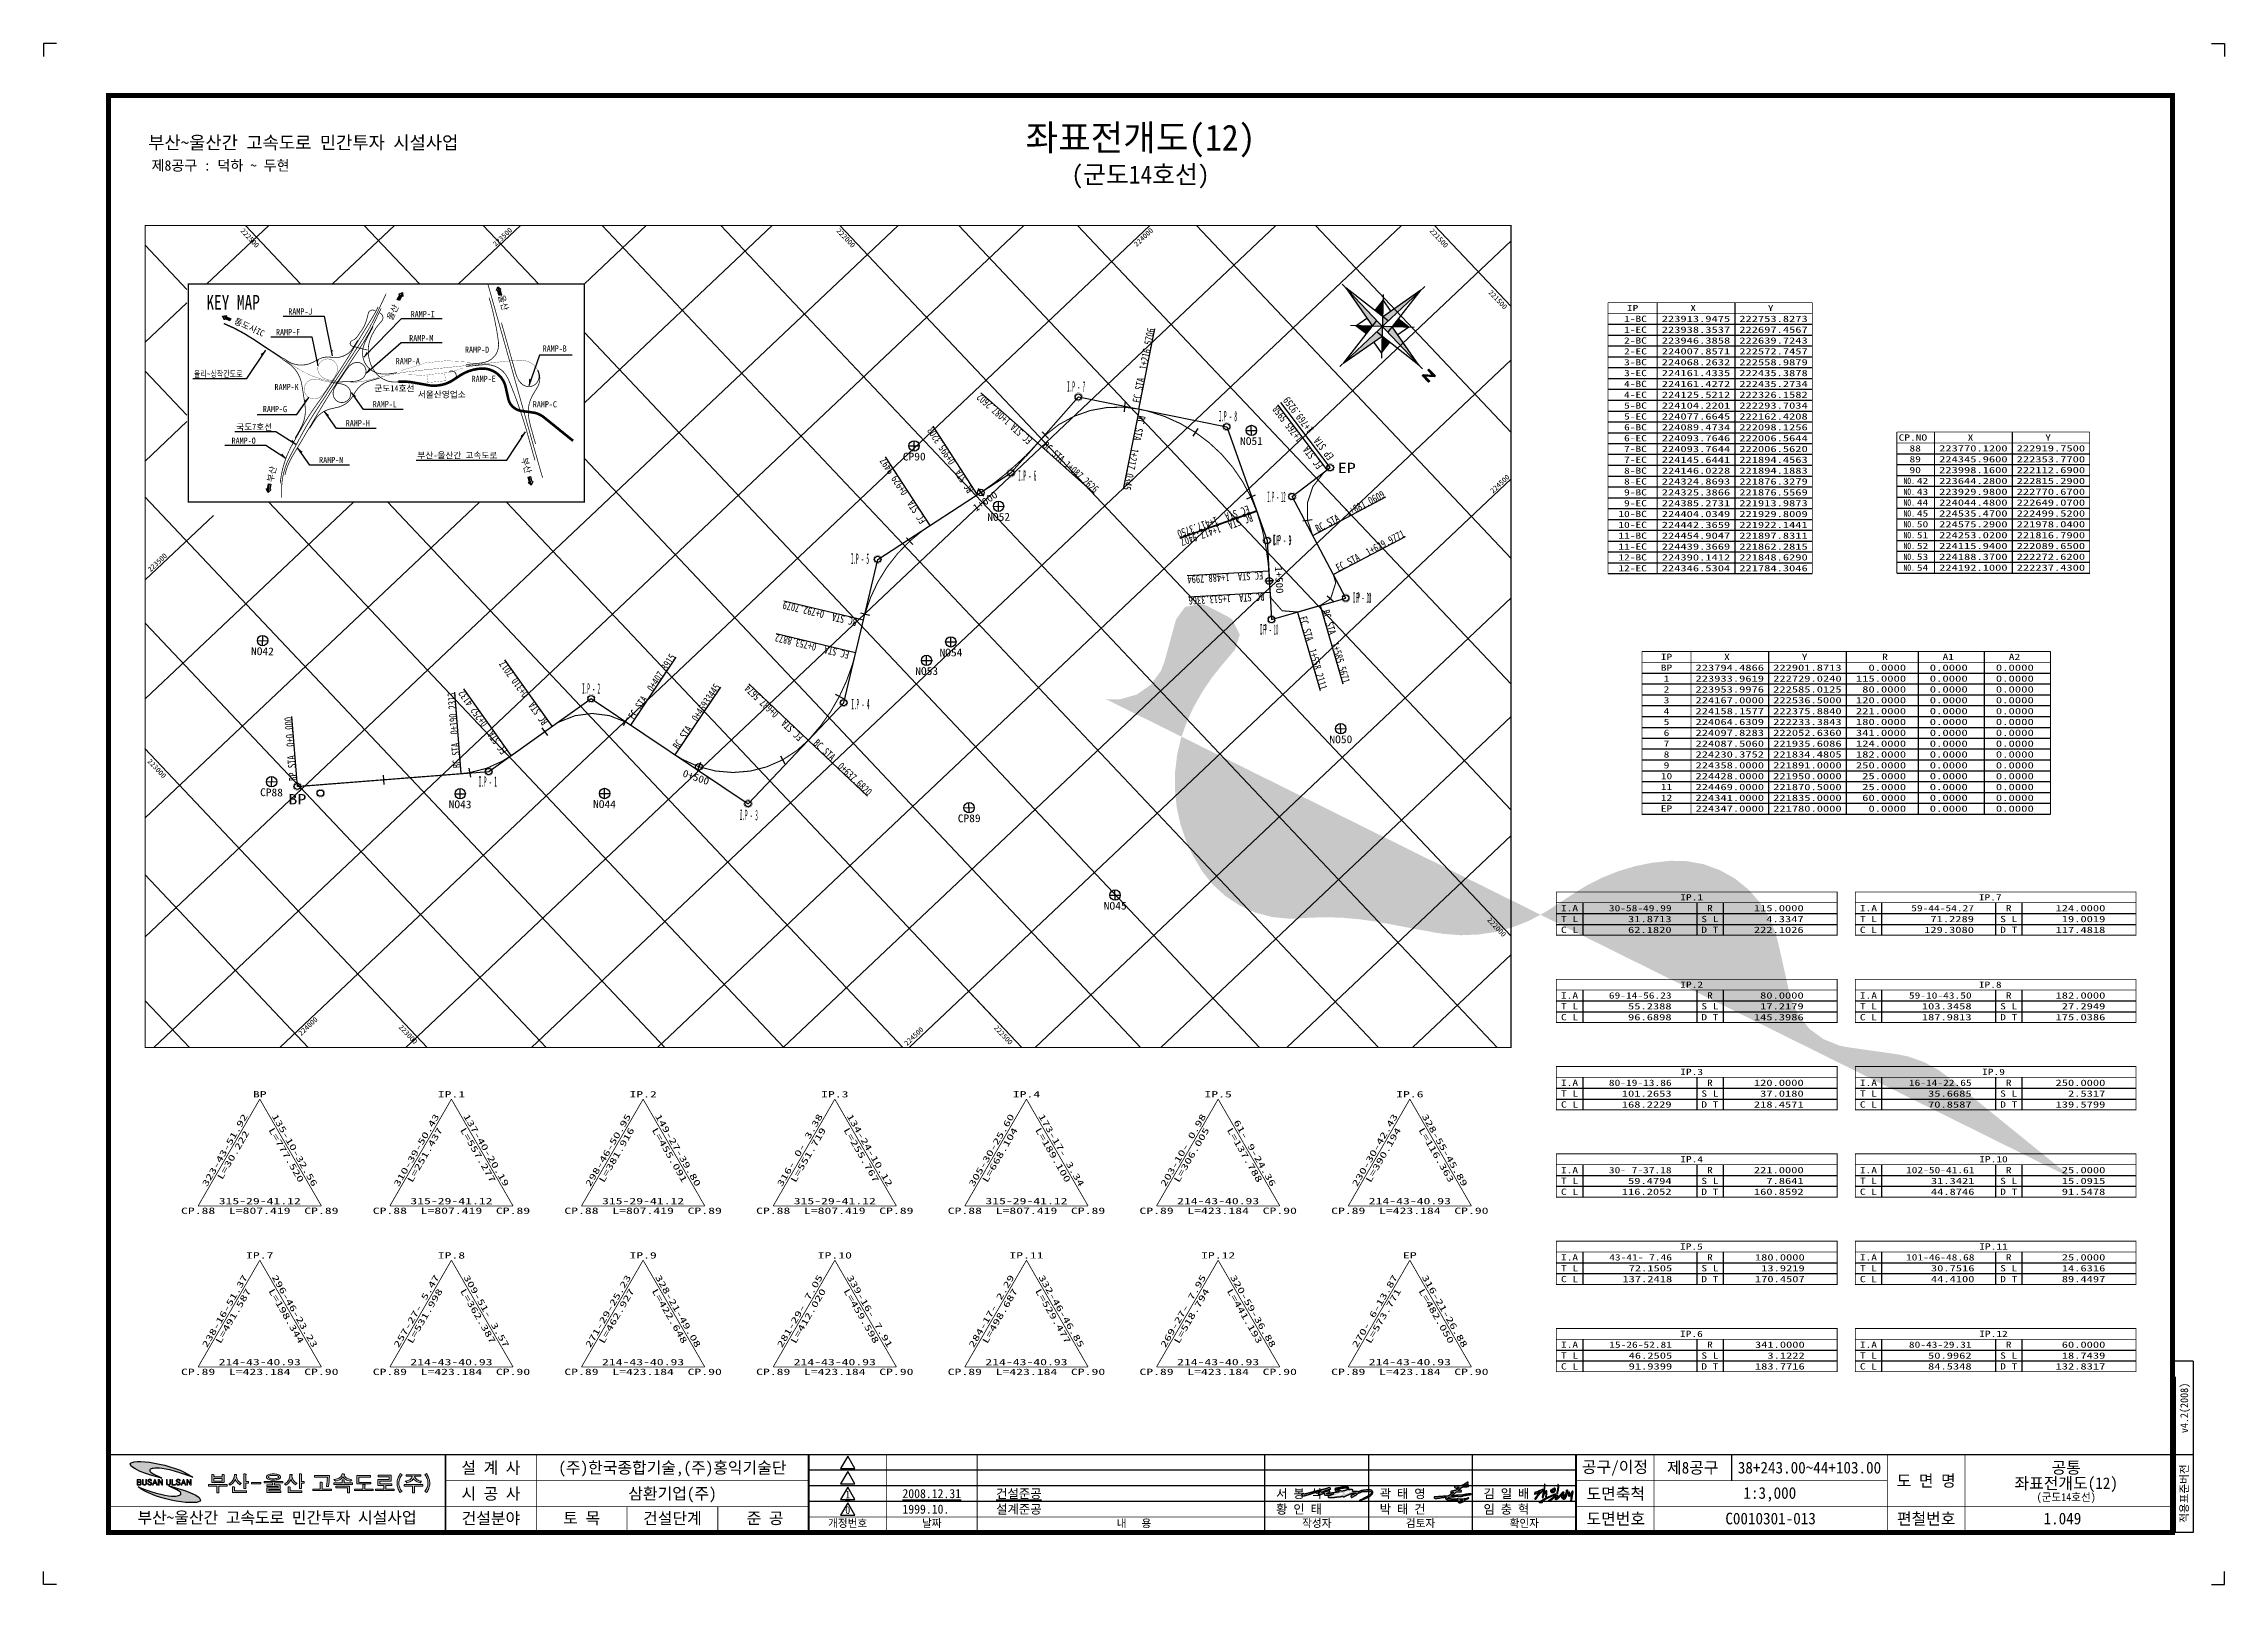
# Paper-space layout 'Layout1' of a CAD drawing. Extents: x 0 to 841, y 0 to 594.
# The model-space entities are those that its viewports show. They can reach past a viewport. Long polylines and large blocks are cut down to what shows.
import ezdxf
from ezdxf.enums import TextEntityAlignment as Align

# ---------------------------------------------------------------- set-up
doc = ezdxf.new("R2010")
doc.units = 0
doc.header["$MEASUREMENT"] = 0
doc.linetypes.add('HIDDEN', pattern=[0.375, 0.25, -0.125])
doc.layers.get('0').update_dxf_attribs({"linetype": 'CONTINUOUS'})
for name, color, linetype in [('CA-ALGN-CNTL', 2, 'CONTINUOUS'), ('CA-ALGN-IPLN', 1, 'CONTINUOUS'), ('CA-ALGN-IPSM', 2, 'CONTINUOUS'), ('CA-ALGN-RampA', 2, 'CONTINUOUS'), ('CA-ALGN-RampF', 2, 'CONTINUOUS'), ('CA-ALGN-RampG', 2, 'CONTINUOUS'), ('CA-ALGN-RampH', 2, 'CONTINUOUS'), ('CA-ALGN-RampI', 2, 'CONTINUOUS'), ('CA-ALGN-RampJ', 2, 'CONTINUOUS'), ('CA-ALGN-RampK', 2, 'CONTINUOUS'), ('CA-ALGN-RampL', 2, 'CONTINUOUS'), ('CA-ALGN-RampM', 2, 'CONTINUOUS'), ('CA-ALGN-RampN', 2, 'CONTINUOUS'), ('CA-ALGN-RampO', 2, 'CONTINUOUS'), ('CA-ALGN-STSM', 2, 'CONTINUOUS'), ('CA-ALGN-SUBL', 1, 'CONTINUOUS'), ('CA-ALGN-SUBT', 2, 'CONTINUOUS'), ('CA-ALGN-TEXT', 3, 'CONTINUOUS'), ('CA-ALGN-국도7호선', 2, 'CONTINUOUS'), ('CA-ALGN-국도7호선평면선형', 2, 'CONTINUOUS'), ('CA-ALGN-군도14', 2, 'CONTINUOUS'), ('CA-ALGN-군도이설1', 2, 'CONTINUOUS'), ('CA-ALGN-군도이설2', 2, 'CONTINUOUS'), ('CA-ALGN-두현IC', 2, 'CONTINUOUS'), ('CA-ALGN-본선', 2, 'CONTINUOUS'), ('CA-ALGN-현IC', 2, 'CONTINUOUS'), ('CA-ALGN-회차로', 2, 'CONTINUOUS'), ('CA-LEAL', 1, 'CONTINUOUS'), ('CA-TEXT', 3, 'CONTINUOUS'), ('CV-AZMU', 3, 'CONTINUOUS'), ('CV-GRID-BORD', 4, 'CONTINUOUS'), ('CV-GRID-LINE', 1, 'CONTINUOUS'), ('CV-GRID-TEXT', 4, 'CONTINUOUS'), ('CV-TABL-LIN1', 4, 'CONTINUOUS'), ('CV-TABL-LIN2', 1, 'CONTINUOUS'), ('CV-TABL-TEX1', 6, 'CONTINUOUS'), ('CV-TABL-TEX2', 3, 'CONTINUOUS'), ('CX-BORD', 3, 'CONTINUOUS'), ('CX-BORD-LIN1', 4, 'CONTINUOUS'), ('CX-BORD-LIN2', 3, 'CONTINUOUS'), ('CX-BORD-TEX2', 7, 'CONTINUOUS'), ('CX-BORD-TEX3', 6, 'CONTINUOUS'), ('CX-COMM', 3, 'CONTINUOUS'), ('CX-MISC', 2, 'CONTINUOUS'), ('CX-PAPR', 2, 'CONTINUOUS'), ('CZ-BASE', 253, 'CONTINUOUS'), ('CZ-LEAL', 1, 'CONTINUOUS'), ('CZ-LEAT', 3, 'CONTINUOUS'), ('CZ-LIN1', 7, 'CONTINUOUS'), ('CZ-SYMB', 2, 'CONTINUOUS'), ('CZ-TEX1', 6, 'CONTINUOUS'), ('CZ-TEXT', 3, 'CONTINUOUS')]:
    doc.layers.add(name, color=color, linetype=linetype)
doc.layers.get('CX-PAPR').freeze()
doc.styles.add('GHS', font='DotumChe.ttf')
doc.styles.add('GTXT', font='DotumChe.ttf')
doc.styles.add('TB_TEXT', font='DotumChe.ttf')
doc.styles.add('TB_WBTXT', font='DotumChe.ttf')
doc.styles.add('TB_WMTXT', font='DotumChe.ttf')
doc.styles.add('견고딕', font='DotumChe.ttf')
doc.styles.add('돋움체', font='DotumChe.ttf')

psp = doc.layouts.get("Layout1")

msp = doc.modelspace()

# ---------------------------------------------------------------- texts
at = {"layer": 'CA-ALGN-SUBT', "style": 'GHS'}
for s, rotation, width, p, p2 in [('BC STA  0+995.3203', 122.9609, 0.794515, (223941.8, 224915.4), (223894, 224989)), ('EC STA  0+929.9497', 122.9609, 0.794515, (223886.9, 224879.8), (223839.2, 224953.5)), ('BC STA  0+792.7079', 166.6463, 0.794515, (223806.8, 224766.3), (223721.4, 224786.5)), ('EC STA  0+407.3915', 56.1988, 0.794515, (223548.1, 224648.8), (223596.9, 224721.7)), ('EC STA  0+753.8872', 166.6463, 0.794515, (223797.8, 224728.5), (223712.5, 224748.8)), ('BC STA  0+310.7017', 125.4477, 0.794515, (223449.5, 224647.3), (223398.6, 224718.8)), ('BC STA  0+190.2313', 94.4672, 0.794515, (223347.7, 224593.8), (223340.9, 224681.3)), ('EC STA  0+252.4132', 125.4477, 0.794515, (223402.1, 224613.5), (223351.2, 224685)), ('BC STA  0+46933445', 56.1988, 0.794515, (223599.6, 224614.3), (223648.4, 224687.2)), ('EC STA  0+637.5674', 136.5193, 0.794515, (223744.8, 224630.5), (223681.1, 224690.8)), ('BP STA  0+0.000', 94.4672, 0.806738, (223158.1, 224579), (223152.3, 224653)), ('BC STA  0+637.6820', 316.5193, 0.794515, (223754.6, 224621.3), (223818.3, 224560.9))]:
    msp.add_text(s, height=9, rotation=rotation, dxfattribs=dict(at, width=width)).set_placement(p, p2, align=Align.FIT)
at = {"layer": 'CA-ALGN-TEXT', "style": 'GHS'}
for s, height, rotation, width, p, p2 in [('I.P - 6', 12, 359.995, 0.366699, (223992.5, 224925.8), (224013.5, 224925.8)), ('1+000', 8.4, 34.4722, 1.100098, (223943.7, 224889.8), (223969.6, 224907.6)), ('I.P - 5', 12, 359.8503, 0.366699, (223798.9, 224829.7), (223819.9, 224829.7)), ('I.P - 2', 12, 0.1172, 0.366699, (223487.9, 224679.6), (223508.9, 224679.6)), ('I.P - 4', 12, 0.1715, 0.366699, (223799.5, 224661.5), (223820.5, 224661.6)), ('I.P - 1', 12, 0.2401, 0.366699, (223368.4, 224571.9), (223389.4, 224572)), ('0+500', 8.4, 340.8357, 1.100098, (223603.5, 224584.1), (223633.3, 224573.7)), ('BP', 12, 0.2594, 1.283447, (223148.1, 224551.4), (223169.1, 224551.5)), ('I.P - 3', 12, 359.3055, 0.366699, (223670.3, 224533.4), (223691.3, 224533.1))]:
    msp.add_text(s, height=height, rotation=rotation, dxfattribs=dict(at, width=width)).set_placement(p, p2, align=Align.FIT)
at = {"layer": 'CA-TEXT', "style": '돋움체'}
for s, height, p in [('RAMP-J', 7.19, (223148.1, 225118, -397.3)), ('RAMP-I', 7.19, (223289.7, 225115, -397.3)), ('RAMP-F', 7.19, (223133.9, 225094.2, -397.3)), ('RAMP-M', 7.19, (223288, 225087.1, -397.3)), ('RAMP-D', 7.19, (223352.5, 225073.8, -210)), ('RAMP-B', 7.19, (223442.4, 225075.2)), ('RAMP-A', 7.19, (223272.4, 225060.6, -132.4)), ('RAMP-K', 7.19, (223132.2, 225030.7, -397.3)), ('군도14호선', 7.19, (223247.7, 225029.1, -397.3)), ('서울산영업소', 7.19, (223297.9, 225022, -397.3)), ('RAMP-E', 7.19, (223360.2, 225040, -210)), ('RAMP-G', 7.19, (223118.7, 225005.2, -264.9)), ('RAMP-L', 7.19, (223245.8, 225010.8, -264.9)), ('RAMP-C', 7.19, (223431, 225010.7, -210)), ('RAMP-O', 7.19, (223082.5, 224968.6, -397.3)), ('국도7호선', 7.19, (223087.8, 224984.5, -397.3)), ('RAMP-H', 7.19, (223214.6, 224988.8, -264.9)), ('RAMP-N', 7.19, (223183.8, 224946.3, -264.9)), ('부산-울산간 고속도로', 7.193, (223297.4, 224951.6, -397.3))]:
    msp.add_text(s, height=height, dxfattribs=at).set_placement(p)
at = {"layer": 'CA-TEXT', "style": '돋움체', "width": 0.8}
msp.add_text('율리~상작간도로', height=7.19, dxfattribs=at).set_placement((223038.8, 225045.8, -397.3))
at = {"layer": 'CV-GRID-TEXT', "style": 'GHS', "width": 1.100098}
for s, rotation, p, p2 in [('222500', 313.3682, (223092.3, 225214.4), (223110.8, 225194.7)), ('223500', 43.3682, (223388.1, 225196.4), (223407.8, 225215)), ('222000', 313.3682, (223781.8, 225214.4), (223800.4, 225194.8)), ('224000', 43.3682, (224129.7, 225196.1), (224149.4, 225214.6)), ('221500', 313.3682, (224468, 225214.3), (224486.5, 225194.6)), ('221500', 313.3682, (224536.1, 225143.1), (224554.7, 225123.5)), ('224500', 43.3682, (224542, 224910.8), (224561.7, 224929.4)), ('223500', 43.3682, (222988.8, 224819.9), (223008.5, 224838.4)), ('223000', 313.3682, (222984.7, 224600.8), (223003.2, 224581.1)), ('222000', 313.3682, (224534.7, 224417.3), (224553.3, 224397.6)), ('224000', 43.3682, (223163.1, 224283.5), (223182.7, 224302)), ('223000', 313.3682, (223275.3, 224293.3), (223293.9, 224273.7)), ('222500', 313.3682, (223964, 224292.6), (223982.5, 224273)), ('224500', 43.3682, (223864, 224271.9), (223883.6, 224290.4))]:
    msp.add_text(s, height=6, rotation=rotation, dxfattribs=at).set_placement(p, p2, align=Align.FIT)
at = {"layer": 'CV-TABL-TEX1', "style": 'GHS', "width": 1.333452}
for s, p, p2 in [('IP', (224696.8, 225122), (224710, 225122)), ('X', (224770.1, 225122), (224776.7, 225122)), ('Y', (224859.8, 225122), (224866.4, 225122)), ('CP.NO', (225011.1, 224972.2), (225044.1, 224972.2)), ('X', (225091, 224972.2), (225097.6, 224972.2)), ('Y', (225180.7, 224972.2), (225187.3, 224972.2)), ('IP', (224736, 224718.5), (224749.2, 224718.5)), ('X', (224809.2, 224718.5), (224815.8, 224718.5)), ('Y', (224899, 224718.5), (224905.6, 224718.5)), ('R', (224992.1, 224718.5), (224998.7, 224718.5)), ('A1', (225062, 224718.5), (225075.2, 224718.5)), ('A2', (225138.6, 224718.5), (225151.8, 224718.5)), ('IP.1', (224758.5, 224440.4), (224784.9, 224440.4)), ('IP.2', (224758.5, 224339.4), (224784.9, 224339.4)), ('IP.3', (224758.5, 224238.5), (224784.9, 224238.5)), ('IP.4', (224758.5, 224137.5), (224784.9, 224137.5)), ('IP.5', (224758.2, 224036.5), (224784.6, 224036.5)), ('IP.6', (224758.2, 223935.5), (224784.6, 223935.5))]:
    msp.add_text(s, height=7.26, dxfattribs=at).set_placement(p, p2, align=Align.FIT)
at = {"layer": 'CV-TABL-TEX2', "style": 'GHS'}
for s, width, p, p2 in [('  1-BC', 1.333452, (224680.3, 225109.5), (224719.9, 225109.5)), ('  1-EC', 1.333452, (224680.3, 225096.9), (224719.9, 225096.9)), ('223913.9475', 1.454675, (224737.1, 225109.5), (224816.3, 225109.5)), ('223938.3537', 1.454675, (224737.1, 225096.9), (224816.3, 225096.9)), ('222753.8273', 1.454675, (224826.8, 225109.5), (224906, 225109.5)), ('222697.4567', 1.454675, (224826.8, 225096.9), (224906, 225096.9)), ('  2-BC', 1.333452, (224680.3, 225084.4), (224719.9, 225084.4)), ('  2-EC', 1.333452, (224680.3, 225071.9), (224719.9, 225071.9)), ('223946.3858', 1.454675, (224737.1, 225084.4), (224816.3, 225084.4)), ('224007.8571', 1.454675, (224737.1, 225071.9), (224816.3, 225071.9)), ('222639.7243', 1.454675, (224826.8, 225084.4), (224906, 225084.4)), ('222572.7457', 1.454675, (224826.8, 225071.9), (224906, 225071.9)), ('  3-BC', 1.333452, (224680.3, 225059.3), (224719.9, 225059.3)), ('  3-EC', 1.333452, (224680.3, 225046.8), (224719.9, 225046.8)), ('224068.2632', 1.454675, (224737.1, 225059.3), (224816.3, 225059.3)), ('224161.4335', 1.454675, (224737.1, 225046.8), (224816.3, 225046.8)), ('222558.9879', 1.454675, (224826.8, 225059.3), (224906, 225059.3)), ('222435.3878', 1.454675, (224826.8, 225046.8), (224906, 225046.8)), ('  4-BC', 1.333452, (224680.3, 225034.2), (224719.9, 225034.2)), ('  4-EC', 1.333452, (224680.3, 225021.7), (224719.9, 225021.7)), ('224161.4272', 1.454675, (224737.1, 225034.2), (224816.3, 225034.2)), ('224125.5212', 1.454675, (224737.1, 225021.7), (224816.3, 225021.7)), ('222435.2734', 1.454675, (224826.8, 225034.2), (224906, 225034.2)), ('222326.1582', 1.454675, (224826.8, 225021.7), (224906, 225021.7)), ('  5-BC', 1.333452, (224680.3, 225009.2), (224719.9, 225009.2)), ('  5-EC', 1.333452, (224680.3, 224996.6), (224719.9, 224996.6)), ('224104.2201', 1.454675, (224737.1, 225009.2), (224816.3, 225009.2)), ('224077.6645', 1.454675, (224737.1, 224996.6), (224816.3, 224996.6)), ('222293.7034', 1.454675, (224826.8, 225009.2), (224906, 225009.2)), ('222162.4208', 1.454675, (224826.8, 224996.6), (224906, 224996.6)), ('  6-BC', 1.333452, (224680.3, 224984.1), (224719.9, 224984.1)), ('  6-EC', 1.333452, (224680.3, 224971.5), (224719.9, 224971.5)), ('224089.4734', 1.454675, (224737.1, 224984.1), (224816.3, 224984.1)), ('224093.7646', 1.454675, (224737.1, 224971.5), (224816.3, 224971.5)), ('222098.1256', 1.454675, (224826.8, 224984.1), (224906, 224984.1)), ('222006.5644', 1.454675, (224826.8, 224971.5), (224906, 224971.5)), ('88', 1.333452, (225023.7, 224959.7), (225036.9, 224959.7)), ('89', 1.333452, (225023.7, 224947.1), (225036.9, 224947.1)), ('223770.1200', 1.454675, (225058, 224959.7), (225137.2, 224959.7)), ('224345.9600', 1.454675, (225058, 224947.1), (225137.2, 224947.1)), ('222919.7500', 1.454675, (225147.7, 224959.7), (225226.9, 224959.7)), ('222353.7700', 1.454675, (225147.7, 224947.1), (225226.9, 224947.1)), ('NO.', 0.888968, (225016.8, 224922), (225030, 224922)), ('90', 1.333452, (225023.7, 224934.6), (225036.9, 224934.6)), ('42', 1.333452, (225032.2, 224922), (225045.4, 224922)), ('223998.1600', 1.454675, (225058, 224934.6), (225137.2, 224934.6)), ('223644.2800', 1.454675, (225058, 224922), (225137.2, 224922)), ('222112.6900', 1.454675, (225147.7, 224934.6), (225226.9, 224934.6)), ('222815.2900', 1.454675, (225147.7, 224922), (225226.9, 224922)), ('NO.', 0.888968, (225016.8, 224909.5), (225030, 224909.5)), ('NO.', 0.888968, (225016.8, 224897), (225030, 224897)), ('43', 1.333452, (225032.2, 224909.5), (225045.4, 224909.5)), ('44', 1.333452, (225032.2, 224897), (225045.4, 224897)), ('223929.9800', 1.454675, (225058, 224909.5), (225137.2, 224909.5)), ('224044.4800', 1.454675, (225058, 224897), (225137.2, 224897)), ('222770.6700', 1.454675, (225147.7, 224909.5), (225226.9, 224909.5)), ('222649.0700', 1.454675, (225147.7, 224897), (225226.9, 224897)), ('NO.', 0.888968, (225016.8, 224884.4), (225030, 224884.4)), ('NO.', 0.888968, (225016.8, 224871.9), (225030, 224871.9)), ('45', 1.333452, (225032.2, 224884.4), (225045.4, 224884.4)), ('50', 1.333452, (225032.2, 224871.9), (225045.4, 224871.9)), ('224535.4700', 1.454675, (225058, 224884.4), (225137.2, 224884.4)), ('224575.2900', 1.454675, (225058, 224871.9), (225137.2, 224871.9)), ('222499.5200', 1.454675, (225147.7, 224884.4), (225226.9, 224884.4)), ('221978.0400', 1.454675, (225147.7, 224871.9), (225226.9, 224871.9)), ('NO.', 0.888968, (225016.8, 224859.3), (225030, 224859.3)), ('NO.', 0.888968, (225016.8, 224846.8), (225030, 224846.8)), ('51', 1.333452, (225032.2, 224859.3), (225045.4, 224859.3)), ('52', 1.333452, (225032.2, 224846.8), (225045.4, 224846.8)), ('224253.0200', 1.454675, (225058, 224859.3), (225137.2, 224859.3)), ('224115.9400', 1.454675, (225058, 224846.8), (225137.2, 224846.8)), ('221816.7900', 1.454675, (225147.7, 224859.3), (225226.9, 224859.3)), ('222089.6500', 1.454675, (225147.7, 224846.8), (225226.9, 224846.8)), ('NO.', 0.888968, (225016.8, 224834.3), (225030, 224834.3)), ('NO.', 0.888968, (225016.8, 224821.7), (225030, 224821.7)), ('53', 1.333452, (225032.2, 224834.3), (225045.4, 224834.3)), ('54', 1.333452, (225032.2, 224821.7), (225045.4, 224821.7)), ('224188.3700', 1.454675, (225058, 224834.3), (225137.2, 224834.3)), ('224192.1000', 1.454675, (225058, 224821.7), (225137.2, 224821.7)), ('222272.6200', 1.454675, (225147.7, 224834.3), (225226.9, 224834.3)), ('222237.4300', 1.454675, (225147.7, 224821.7), (225226.9, 224821.7)), ('BP', 1.333452, (224736, 224706), (224749.2, 224706)), ('1', 1.333452, (224739.3, 224693.4), (224745.9, 224693.4)), ('223794.4866', 1.454675, (224776.2, 224706), (224855.4, 224706)), ('223933.9619', 1.454675, (224776.2, 224693.4), (224855.4, 224693.4)), ('222901.8713', 1.454675, (224866, 224706), (224945.2, 224706)), ('222729.0240', 1.454675, (224866, 224693.4), (224945.2, 224693.4)), ('  115.0000', 1.466797, (224947.2, 224693.4), (225019.8, 224693.4)), ('    0.0000', 1.466797, (224947.2, 224706), (225019.8, 224706)), ('   0.0000', 1.481613, (225025.1, 224706), (225091.1, 224706)), ('   0.0000', 1.481613, (225025.1, 224693.4), (225091.1, 224693.4)), ('   0.0000', 1.481613, (225101.6, 224706), (225167.6, 224706)), ('   0.0000', 1.481613, (225101.6, 224693.4), (225167.6, 224693.4)), ('3', 1.333452, (224739.3, 224668.4), (224745.9, 224668.4)), ('2', 1.333452, (224739.3, 224680.9), (224745.9, 224680.9)), ('223953.9976', 1.454675, (224776.2, 224680.9), (224855.4, 224680.9)), ('224167.0000', 1.454675, (224776.2, 224668.4), (224855.4, 224668.4)), ('222585.0125', 1.454675, (224866, 224680.9), (224945.2, 224680.9)), ('222536.5000', 1.454675, (224866, 224668.4), (224945.2, 224668.4)), ('  120.0000', 1.466797, (224947.2, 224668.4), (225019.8, 224668.4)), ('   80.0000', 1.466797, (224947.2, 224680.9), (225019.8, 224680.9)), ('   0.0000', 1.481613, (225025.1, 224680.9), (225091.1, 224680.9)), ('   0.0000', 1.481613, (225025.1, 224668.4), (225091.1, 224668.4)), ('   0.0000', 1.481613, (225101.6, 224680.9), (225167.6, 224680.9)), ('   0.0000', 1.481613, (225101.6, 224668.4), (225167.6, 224668.4)), ('4', 1.333452, (224739.3, 224655.8), (224745.9, 224655.8)), ('5', 1.333452, (224739.3, 224643.3), (224745.9, 224643.3)), ('224158.1577', 1.454675, (224776.2, 224655.8), (224855.4, 224655.8)), ('224064.6309', 1.454675, (224776.2, 224643.3), (224855.4, 224643.3)), ('222375.8840', 1.454675, (224866, 224655.8), (224945.2, 224655.8)), ('222233.3843', 1.454675, (224866, 224643.3), (224945.2, 224643.3)), ('  221.0000', 1.466797, (224947.2, 224655.8), (225019.8, 224655.8)), ('  180.0000', 1.466797, (224947.2, 224643.3), (225019.8, 224643.3)), ('   0.0000', 1.481613, (225025.1, 224655.8), (225091.1, 224655.8)), ('   0.0000', 1.481613, (225025.1, 224643.3), (225091.1, 224643.3)), ('   0.0000', 1.481613, (225101.6, 224655.8), (225167.6, 224655.8)), ('   0.0000', 1.481613, (225101.6, 224643.3), (225167.6, 224643.3)), ('6', 1.333452, (224739.3, 224630.7), (224745.9, 224630.7)), ('224097.8283', 1.454675, (224776.2, 224630.7), (224855.4, 224630.7)), ('222052.6360', 1.454675, (224866, 224630.7), (224945.2, 224630.7)), ('  341.0000', 1.466797, (224947.2, 224630.7), (225019.8, 224630.7)), ('   0.0000', 1.481613, (225025.1, 224630.7), (225091.1, 224630.7)), ('   0.0000', 1.481613, (225101.6, 224630.7), (225167.6, 224630.7)), ('T L', 1.333452, (224620.5, 224415.3), (224640.3, 224415.3)), ('I.A', 1.333452, (224620.5, 224427.9), (224640.3, 224427.9)), ('30-58-49.99', 1.333452, (224675.9, 224427.9), (224748.5, 224427.9)), ('    31.8713', 1.454675, (224669.3, 224415.3), (224748.5, 224415.3)), ('S L', 1.333452, (224782.9, 224415.3), (224802.7, 224415.3)), ('R', 1.333452, (224789.5, 224427.9), (224796.1, 224427.9)), ('   115.0000', 1.454675, (224822.1, 224427.9), (224901.3, 224427.9)), ('     4.3347', 1.454675, (224822.1, 224415.3), (224901.3, 224415.3)), ('C L', 1.333452, (224620.5, 224402.8), (224640.3, 224402.8)), ('    62.1820', 1.454675, (224669.3, 224402.8), (224748.5, 224402.8)), ('D T', 1.333452, (224782.9, 224402.8), (224802.7, 224402.8)), ('   222.1026', 1.454675, (224822.1, 224402.8), (224901.3, 224402.8)), ('T L', 1.333452, (224620.5, 224314.4), (224640.3, 224314.4)), ('I.A', 1.333452, (224620.5, 224326.9), (224640.3, 224326.9)), ('69-14-56.23', 1.333452, (224675.9, 224326.9), (224748.5, 224326.9)), ('    55.2388', 1.454675, (224669.3, 224314.4), (224748.5, 224314.4)), ('S L', 1.333452, (224782.9, 224314.4), (224802.7, 224314.4)), ('R', 1.333452, (224789.5, 224326.9), (224796.1, 224326.9)), ('    80.0000', 1.454675, (224822.1, 224326.9), (224901.3, 224326.9)), ('    17.2179', 1.454675, (224822.1, 224314.4), (224901.3, 224314.4)), ('C L', 1.333452, (224620.5, 224301.8), (224640.3, 224301.8)), ('    96.6898', 1.454675, (224669.3, 224301.8), (224748.5, 224301.8)), ('D T', 1.333452, (224782.9, 224301.8), (224802.7, 224301.8)), ('   145.3986', 1.454675, (224822.1, 224301.8), (224901.3, 224301.8)), ('T L', 1.333452, (224620.5, 224213.4), (224640.3, 224213.4)), ('I.A', 1.333452, (224620.5, 224225.9), (224640.3, 224225.9)), ('80-19-13.86', 1.333452, (224675.9, 224225.9), (224748.5, 224225.9)), ('   101.2653', 1.454675, (224669.3, 224213.4), (224748.5, 224213.4)), ('S L', 1.333452, (224782.9, 224213.4), (224802.7, 224213.4)), ('R', 1.333452, (224789.5, 224225.9), (224796.1, 224225.9)), ('   120.0000', 1.454675, (224822.1, 224225.9), (224901.3, 224225.9)), ('    37.0180', 1.454675, (224822.1, 224213.4), (224901.3, 224213.4)), ('C L', 1.333452, (224620.5, 224200.8), (224640.3, 224200.8)), ('   168.2229', 1.454675, (224669.3, 224200.8), (224748.5, 224200.8)), ('D T', 1.333452, (224782.9, 224200.8), (224802.7, 224200.8)), ('   218.4571', 1.454675, (224822.1, 224200.8), (224901.3, 224200.8)), ('T L', 1.333452, (224620.5, 224112.4), (224640.3, 224112.4)), ('I.A', 1.333452, (224620.5, 224124.9), (224640.3, 224124.9)), ('30- 7-37.18', 1.333452, (224675.9, 224124.9), (224748.5, 224124.9)), ('    59.4794', 1.454675, (224669.3, 224112.4), (224748.5, 224112.4)), ('S L', 1.333452, (224782.9, 224112.4), (224802.7, 224112.4)), ('R', 1.333452, (224789.5, 224124.9), (224796.1, 224124.9)), ('   221.0000', 1.454675, (224822.1, 224124.9), (224901.3, 224124.9)), ('     7.8641', 1.454675, (224822.1, 224112.4), (224901.3, 224112.4)), ('C L', 1.333452, (224620.5, 224099.9), (224640.3, 224099.9)), ('   116.2052', 1.454675, (224669.3, 224099.9), (224748.5, 224099.9)), ('D T', 1.333452, (224782.9, 224099.9), (224802.7, 224099.9)), ('   160.8592', 1.454675, (224822.1, 224099.9), (224901.3, 224099.9)), ('T L', 1.333452, (224620.5, 224011.4), (224640.3, 224011.4)), ('I.A', 1.333452, (224620.5, 224024), (224640.3, 224024)), ('43-41- 7.46', 1.333452, (224676.3, 224024), (224748.9, 224024)), ('    72.1505', 1.454675, (224670, 224011.4), (224749.2, 224011.4)), ('S L', 1.333452, (224782.9, 224011.4), (224802.7, 224011.4)), ('R', 1.333452, (224789.5, 224024), (224796.1, 224024)), ('   180.0000', 1.454675, (224823.3, 224024), (224902.5, 224024)), ('    13.9219', 1.454675, (224823.3, 224011.4), (224902.5, 224011.4)), ('C L', 1.333452, (224620.5, 223998.9), (224640.3, 223998.9)), ('   137.2418', 1.454675, (224670, 223998.9), (224749.2, 223998.9)), ('D T', 1.333452, (224782.9, 223998.9), (224802.7, 223998.9)), ('   170.4507', 1.454675, (224823.3, 223998.9), (224902.5, 223998.9)), ('T L', 1.333452, (224620.5, 223910.4), (224640.3, 223910.4)), ('I.A', 1.333452, (224620.5, 223923), (224640.3, 223923)), ('15-26-52.81', 1.333452, (224676.3, 223923), (224748.9, 223923)), ('    46.2505', 1.454675, (224670, 223910.4), (224749.2, 223910.4)), ('S L', 1.333452, (224782.9, 223910.4), (224802.7, 223910.4)), ('R', 1.333452, (224789.5, 223923), (224796.1, 223923)), ('   341.0000', 1.454675, (224823.3, 223923), (224902.5, 223923)), ('     3.1222', 1.454675, (224823.3, 223910.4), (224902.5, 223910.4)), ('C L', 1.333452, (224620.5, 223897.9), (224640.3, 223897.9)), ('    91.9399', 1.454675, (224670, 223897.9), (224749.2, 223897.9)), ('D T', 1.333452, (224782.9, 223897.9), (224802.7, 223897.9)), ('   183.7716', 1.454675, (224823.3, 223897.9), (224902.5, 223897.9))]:
    msp.add_text(s, height=7.26, dxfattribs=dict(at, width=width)).set_placement(p, p2, align=Align.FIT)
at = {"layer": 'CZ-BASE', "style": 'GHS'}
for s, height, rotation, width, p, p2 in [('EC STA  1+216.5706', 9, 78.6605, 0.794515, (224133.4, 225015.4), (224150.6, 225101.4)), ('EC STA 1+087.2602', 9, 138.4089, 0.77654, (224009.9, 224974), (223949.3, 225027.7)), ('I.P - 7', 12, 359.8655, 0.366699, (224049, 225028.9), (224070, 225028.8)), ('BC STA  1+217.0345', 9, 258.6605, 0.794515, (224131.2, 225002), (224113.9, 224916)), ('I.P - 8', 12, 359.6934, 0.366699, (224224.6, 224994.7), (224245.6, 224994.6)), ('EC STA  1+765.5958', 9, 127.1424, 0.794515, (224346, 224943.7), (224293, 225013.7)), ('EP STA  1+769.9259', 9, 127.1424, 0.794515, (224358.4, 224954), (224305.4, 225024)), ('NO51', 9, 0.6924, 1.075651, (224249.3, 224967.1), (224275.7, 224967.4)), ('BC STA 1+087.2626', 9, 318.4089, 0.77654, (224020, 224965), (224080.6, 224911.2)), ('EP', 12, 0.2594, 1.283447, (224362.2, 224934.6), (224383.2, 224934.7)), ('I.P - 12', 12, 359.9954, 0.320862, (224280.9, 224901.3), (224301.9, 224901.3)), ('BC STA  1+681.0609', 9.096, 27.8672, 0.794515, (224339.3, 224865.7), (224417.7, 224907.1)), ('EC STA  1+417.3750', 9, 199.4817, 0.794515, (224258.3, 224897.6), (224175.6, 224868.3)), ('BC STA  1+417.9407', 9, 199.4817, 0.794515, (224262, 224887.8), (224179.3, 224858.5)), ('I.P - 9', 12, 359.7454, 0.366699, (224287.3, 224851.3), (224308.3, 224851.2)), ('EC STA  1+629.9771', 9, 27.8672, 0.794515, (224363.1, 224820.5), (224440.7, 224861.5)), ('1+500', 8.4, 273.2421, 1.100098, (224289.4, 224826.6), (224291.2, 224795.2)), ('EC STA  1+488.7994', 9, 183.2421, 0.794515, (224275.7, 224820.8), (224188.1, 224815.8)), ('BC STA  1+513.3366', 9, 183.2421, 0.794515, (224277.1, 224796.3), (224189.4, 224791.3)), ('BC STA  1+585.5671', 9, 286.087, 0.794515, (224343.8, 224775.1), (224368.2, 224690.8)), ('I.P - 11', 12, 359.841, 0.320862, (224379.8, 224784.9), (224400.8, 224784.9)), ('I.P - 10', 12, 359.8503, 0.320862, (224272.4, 224748), (224293.4, 224747.9)), ('EC STA  1+558.2111', 9, 286.087, 0.794515, (224317.6, 224767.5), (224341.9, 224683.2)), ('238-16-51.37', 7.26, 60, 1.600142, (223054, 223922.5), (223101.5, 224004.8)), ('296-46-23.23', 7.26, 300, 1.600142, (223128.7, 224004.8), (223176.2, 223922.5)), ('257-27- 5.47', 7.26, 60, 1.600142, (223275.7, 223922.5), (223323.2, 224004.8)), ('309-51- 3.57', 7.26, 300, 1.600142, (223350.4, 224004.8), (223397.9, 223922.5)), ('271-29-25.23', 7.26, 60, 1.600142, (223497.5, 223922.5), (223545, 224004.8)), ('328-21-49.08', 7.26, 300, 1.600142, (223572.2, 224004.8), (223619.7, 223922.5)), ('281-29- 7.05', 7.26, 60, 1.600142, (223719.2, 223922.5), (223766.8, 224004.8)), ('339-16- 7.91', 7.26, 300, 1.600142, (223793.9, 224004.8), (223841.5, 223922.5)), ('284-17- 2.29', 7.26, 60, 1.600142, (223941, 223922.5), (223988.5, 224004.8)), ('332-46-46.85', 7.26, 300, 1.600142, (224015.7, 224004.8), (224063.2, 223922.5)), ('269-27- 7.95', 7.26, 60, 1.600142, (224162.8, 223922.5), (224210.3, 224004.8)), ('320-59-36.88', 7.26, 300, 1.600142, (224237.5, 224004.8), (224285, 223922.5)), ('270- 6-13.87', 7.26, 60, 1.600142, (224384.5, 223922.5), (224432, 224004.8)), ('316-21-26.88', 7.26, 300, 1.600142, (224459.2, 224004.8), (224506.7, 223922.5)), ('L=491.587', 7.26, 60, 1.600142, (223069.6, 223927.1), (223105.3, 223988.9)), ('L=198.344', 7.26, 300, 1.600142, (223124.9, 223988.9), (223160.5, 223927.1)), ('L=531.998', 7.26, 60, 1.600142, (223291.4, 223927.1), (223327, 223988.9)), ('L=362.387', 7.26, 300, 1.600142, (223346.6, 223988.9), (223382.3, 223927.1)), ('L=462.927', 7.26, 60, 1.600142, (223513.1, 223927.1), (223548.8, 223988.9)), ('L=422.648', 7.26, 300, 1.600142, (223568.4, 223988.9), (223604, 223927.1)), ('L=412.020', 7.26, 60, 1.600142, (223734.9, 223927.1), (223770.5, 223988.9)), ('L=459.598', 7.26, 300, 1.600142, (223790.2, 223988.9), (223825.8, 223927.1)), ('L=498.687', 7.26, 60, 1.600142, (223956.7, 223927.1), (223992.3, 223988.9)), ('L=529.477', 7.26, 300, 1.600142, (224011.9, 223988.9), (224047.6, 223927.1)), ('L=518.794', 7.26, 60, 1.600142, (224178.4, 223927.1), (224214.1, 223988.9)), ('L=441.193', 7.26, 300, 1.600142, (224233.7, 223988.9), (224269.3, 223927.1)), ('L=573.771', 7.26, 60, 1.600142, (224400.2, 223927.1), (224435.8, 223988.9)), ('L=482.050', 7.26, 300, 1.600142, (224455.4, 223988.9), (224491.1, 223927.1))]:
    msp.add_text(s, height=height, rotation=rotation, dxfattribs=dict(at, width=width)).set_placement(p, p2, align=Align.FIT)
for s, width, p, p2 in [('  7-BC', 1.333452, (224680.3, 224959), (224719.9, 224959)), ('  7-EC', 1.333452, (224680.3, 224946.5), (224719.9, 224946.5)), ('224093.7644', 1.454675, (224737.1, 224959), (224816.3, 224959)), ('224145.6441', 1.454675, (224737.1, 224946.5), (224816.3, 224946.5)), ('222006.5620', 1.454675, (224826.8, 224959), (224906, 224959)), ('221894.4563', 1.454675, (224826.8, 224946.5), (224906, 224946.5)), ('  8-BC', 1.333452, (224680.3, 224933.9), (224719.9, 224933.9)), ('  8-EC', 1.333452, (224680.3, 224921.4), (224719.9, 224921.4)), ('224146.0228', 1.454675, (224737.1, 224933.9), (224816.3, 224933.9)), ('224324.8693', 1.454675, (224737.1, 224921.4), (224816.3, 224921.4)), ('221894.1883', 1.454675, (224826.8, 224933.9), (224906, 224933.9)), ('221876.3279', 1.454675, (224826.8, 224921.4), (224906, 224921.4)), ('  9-BC', 1.333452, (224680.3, 224908.8), (224719.9, 224908.8)), ('  9-EC', 1.333452, (224680.3, 224896.3), (224719.9, 224896.3)), ('224325.3866', 1.454675, (224737.1, 224908.8), (224816.3, 224908.8)), ('224385.2731', 1.454675, (224737.1, 224896.3), (224816.3, 224896.3)), ('221876.5569', 1.454675, (224826.8, 224908.8), (224906, 224908.8)), ('221913.9873', 1.454675, (224826.8, 224896.3), (224906, 224896.3)), (' 10-BC', 1.333452, (224680.3, 224883.8), (224719.9, 224883.8)), (' 10-EC', 1.333452, (224680.3, 224871.2), (224719.9, 224871.2)), ('224404.0349', 1.454675, (224737.1, 224883.8), (224816.3, 224883.8)), ('224442.3659', 1.454675, (224737.1, 224871.2), (224816.3, 224871.2)), ('221929.8009', 1.454675, (224826.8, 224883.8), (224906, 224883.8)), ('221922.1441', 1.454675, (224826.8, 224871.2), (224906, 224871.2)), (' 11-BC', 1.333452, (224680.3, 224858.7), (224719.9, 224858.7)), (' 11-EC', 1.333452, (224680.3, 224846.1), (224719.9, 224846.1)), ('224454.9047', 1.454675, (224737.1, 224858.7), (224816.3, 224858.7)), ('224439.3669', 1.454675, (224737.1, 224846.1), (224816.3, 224846.1)), ('221897.8311', 1.454675, (224826.8, 224858.7), (224906, 224858.7)), ('221862.2815', 1.454675, (224826.8, 224846.1), (224906, 224846.1)), (' 12-BC', 1.333452, (224680.3, 224833.6), (224719.9, 224833.6)), (' 12-EC', 1.333452, (224680.3, 224821.1), (224719.9, 224821.1)), ('224390.1412', 1.454675, (224737.1, 224833.6), (224816.3, 224833.6)), ('224346.5304', 1.454675, (224737.1, 224821.1), (224816.3, 224821.1)), ('221848.6290', 1.454675, (224826.8, 224833.6), (224906, 224833.6)), ('221784.3046', 1.454675, (224826.8, 224821.1), (224906, 224821.1)), ('7', 1.333452, (224739.3, 224618.2), (224745.9, 224618.2)), ('224087.5060', 1.454675, (224776.2, 224618.2), (224855.4, 224618.2)), ('221935.6086', 1.454675, (224866, 224618.2), (224945.2, 224618.2)), ('  124.0000', 1.466797, (224947.2, 224618.2), (225019.8, 224618.2)), ('   0.0000', 1.481613, (225025.1, 224618.2), (225091.1, 224618.2)), ('   0.0000', 1.481613, (225101.6, 224618.2), (225167.6, 224618.2)), ('8', 1.333452, (224739.3, 224605.7), (224745.9, 224605.7)), ('9', 1.333452, (224739.3, 224593.1), (224745.9, 224593.1)), ('224230.3752', 1.454675, (224776.2, 224605.7), (224855.4, 224605.7)), ('224358.0000', 1.454675, (224776.2, 224593.1), (224855.4, 224593.1)), ('221834.4805', 1.454675, (224866, 224605.7), (224945.2, 224605.7)), ('221891.0000', 1.454675, (224866, 224593.1), (224945.2, 224593.1)), ('  250.0000', 1.466797, (224947.2, 224593.1), (225019.8, 224593.1)), ('  182.0000', 1.466797, (224947.2, 224605.7), (225019.8, 224605.7)), ('   0.0000', 1.481613, (225025.1, 224605.7), (225091.1, 224605.7)), ('   0.0000', 1.481613, (225025.1, 224593.1), (225091.1, 224593.1)), ('   0.0000', 1.481613, (225101.6, 224605.7), (225167.6, 224605.7)), ('   0.0000', 1.481613, (225101.6, 224593.1), (225167.6, 224593.1)), ('10', 1.333452, (224736, 224580.6), (224749.2, 224580.6)), ('11', 1.333452, (224736, 224568), (224749.2, 224568)), ('224428.0000', 1.454675, (224776.2, 224580.6), (224855.4, 224580.6)), ('224469.0000', 1.454675, (224776.2, 224568), (224855.4, 224568)), ('221950.0000', 1.454675, (224866, 224580.6), (224945.2, 224580.6)), ('221870.5000', 1.454675, (224866, 224568), (224945.2, 224568)), ('   25.0000', 1.466797, (224947.2, 224580.6), (225019.8, 224580.6)), ('   25.0000', 1.466797, (224947.2, 224568), (225019.8, 224568)), ('   0.0000', 1.481613, (225025.1, 224580.6), (225091.1, 224580.6)), ('   0.0000', 1.481613, (225025.1, 224568), (225091.1, 224568)), ('   0.0000', 1.481613, (225101.6, 224580.6), (225167.6, 224580.6)), ('   0.0000', 1.481613, (225101.6, 224568), (225167.6, 224568)), ('12', 1.333452, (224736, 224555.5), (224749.2, 224555.5)), ('EP', 1.333452, (224736, 224543), (224749.2, 224543)), ('224341.0000', 1.454675, (224776.2, 224555.5), (224855.4, 224555.5)), ('224347.0000', 1.454675, (224776.2, 224543), (224855.4, 224543)), ('221835.0000', 1.454675, (224866, 224555.5), (224945.2, 224555.5)), ('221780.0000', 1.454675, (224866, 224543), (224945.2, 224543)), ('   60.0000', 1.466797, (224947.2, 224555.5), (225019.8, 224555.5)), ('    0.0000', 1.466797, (224947.2, 224543), (225019.8, 224543)), ('   0.0000', 1.481613, (225025.1, 224555.5), (225091.1, 224555.5)), ('   0.0000', 1.481613, (225025.1, 224543), (225091.1, 224543)), ('   0.0000', 1.481613, (225101.6, 224555.5), (225167.6, 224555.5)), ('   0.0000', 1.481613, (225101.6, 224543), (225167.6, 224543)), ('IP.7', 1.333452, (225103.9, 224440.4), (225130.3, 224440.4)), ('T L', 1.333452, (224966.3, 224415.3), (224986.1, 224415.3)), ('I.A', 1.333452, (224966.3, 224427.9), (224986.1, 224427.9)), ('59-44-54.27', 1.333452, (225025.7, 224427.9), (225098.3, 224427.9)), ('    71.2289', 1.454675, (225019.1, 224415.3), (225098.3, 224415.3)), ('S L', 1.333452, (225128.6, 224415.3), (225148.4, 224415.3)), ('R', 1.333452, (225135.2, 224427.9), (225141.8, 224427.9)), ('   124.0000', 1.454675, (225171.1, 224427.9), (225250.3, 224427.9)), ('    19.0019', 1.454675, (225171.1, 224415.3), (225250.3, 224415.3)), ('C L', 1.333452, (224966.3, 224402.8), (224986.1, 224402.8)), ('   129.3080', 1.454675, (225019.1, 224402.8), (225098.3, 224402.8)), ('D T', 1.333452, (225128.6, 224402.8), (225148.4, 224402.8)), ('   117.4818', 1.454675, (225171.1, 224402.8), (225250.3, 224402.8)), ('IP.8', 1.333452, (225103.9, 224339.4), (225130.3, 224339.4)), ('T L', 1.333452, (224966.3, 224314.4), (224986.1, 224314.4)), ('I.A', 1.333452, (224966.3, 224326.9), (224986.1, 224326.9)), ('59-10-43.50', 1.333452, (225023, 224326.9), (225095.6, 224326.9)), ('   103.3458', 1.454675, (225016.4, 224314.4), (225095.6, 224314.4)), ('S L', 1.333452, (225128.6, 224314.4), (225148.4, 224314.4)), ('R', 1.333452, (225135.2, 224326.9), (225141.8, 224326.9)), ('   182.0000', 1.454675, (225171.1, 224326.9), (225250.3, 224326.9)), ('    27.2949', 1.454675, (225171.1, 224314.4), (225250.3, 224314.4)), ('C L', 1.333452, (224966.3, 224301.8), (224986.1, 224301.8)), ('   187.9813', 1.454675, (225016.4, 224301.8), (225095.6, 224301.8)), ('D T', 1.333452, (225128.6, 224301.8), (225148.4, 224301.8)), ('   175.0386', 1.454675, (225171.1, 224301.8), (225250.3, 224301.8)), ('IP.9', 1.333452, (225107.7, 224238.5), (225134.1, 224238.5)), ('T L', 1.333452, (224966.3, 224213.4), (224986.1, 224213.4)), ('I.A', 1.333452, (224966.3, 224225.9), (224986.1, 224225.9)), ('16-14-22.65', 1.333452, (225023, 224225.9), (225095.6, 224225.9)), ('    35.6685', 1.454675, (225016.4, 224213.4), (225095.6, 224213.4)), ('S L', 1.333452, (225128.6, 224213.4), (225148.4, 224213.4)), ('R', 1.333452, (225135.2, 224225.9), (225141.8, 224225.9)), ('   250.0000', 1.454675, (225171.1, 224225.9), (225250.3, 224225.9)), ('     2.5317', 1.454675, (225171.1, 224213.4), (225250.3, 224213.4)), ('C L', 1.333452, (224966.3, 224200.8), (224986.1, 224200.8)), ('    70.8587', 1.454675, (225016.4, 224200.8), (225095.6, 224200.8)), ('D T', 1.333452, (225128.6, 224200.8), (225148.4, 224200.8)), ('   139.5799', 1.454675, (225171.1, 224200.8), (225250.3, 224200.8)), ('IP.10', 1.333452, (225104.4, 224137.5), (225137.4, 224137.5)), ('T L', 1.333452, (224966.3, 224112.4), (224986.1, 224112.4)), ('I.A', 1.333452, (224966.3, 224124.9), (224986.1, 224124.9)), ('102-50-41.61', 1.333452, (225019.7, 224124.9), (225098.9, 224124.9)), ('    31.3421', 1.454675, (225019.7, 224112.4), (225098.9, 224112.4)), ('S L', 1.333452, (225128.6, 224112.4), (225148.4, 224112.4)), ('R', 1.333452, (225135.2, 224124.9), (225141.8, 224124.9)), ('    25.0000', 1.454675, (225171.1, 224124.9), (225250.3, 224124.9)), ('    15.0915', 1.454675, (225171.1, 224112.4), (225250.3, 224112.4)), ('C L', 1.333452, (224966.3, 224099.9), (224986.1, 224099.9)), ('    44.8746', 1.454675, (225019.7, 224099.9), (225098.9, 224099.9)), ('D T', 1.333452, (225128.6, 224099.9), (225148.4, 224099.9)), ('    91.5478', 1.454675, (225171.1, 224099.9), (225250.3, 224099.9)), ('IP.11', 1.333452, (225104.4, 224036.5), (225137.4, 224036.5)), ('IP.7', 1.600142, (223099.2, 224026.3), (223130.9, 224026.3)), ('IP.8', 1.600142, (223321, 224026.3), (223352.7, 224026.3)), ('IP.9', 1.600142, (223542.8, 224026.3), (223574.4, 224026.3)), ('IP.10', 1.600142, (223760.6, 224026.3), (223800.2, 224026.3)), ('IP.11', 1.600142, (223982.3, 224026.3), (224021.9, 224026.3)), ('IP.12', 1.600142, (224204.1, 224026.3), (224243.7, 224026.3)), ('EP', 1.600142, (224437.7, 224026.3), (224453.6, 224026.3)), ('T L', 1.333452, (224966.3, 224011.4), (224986.1, 224011.4)), ('I.A', 1.333452, (224966.3, 224024), (224986.1, 224024)), ('101-46-48.68', 1.333452, (225019.7, 224024), (225098.9, 224024)), ('    30.7516', 1.454675, (225019.7, 224011.4), (225098.9, 224011.4)), ('S L', 1.333452, (225128.6, 224011.4), (225148.4, 224011.4)), ('R', 1.333452, (225135.2, 224024), (225141.8, 224024)), ('    25.0000', 1.454675, (225171.1, 224024), (225250.3, 224024)), ('    14.6316', 1.454675, (225171.1, 224011.4), (225250.3, 224011.4)), ('C L', 1.333452, (224966.3, 223998.9), (224986.1, 223998.9)), ('    44.4100', 1.454675, (225019.7, 223998.9), (225098.9, 223998.9)), ('D T', 1.333452, (225128.6, 223998.9), (225148.4, 223998.9)), ('    89.4497', 1.454675, (225171.1, 223998.9), (225250.3, 223998.9)), ('IP.12', 1.333452, (225104.4, 223935.5), (225137.4, 223935.5)), ('T L', 1.333452, (224966.3, 223910.4), (224986.1, 223910.4)), ('I.A', 1.333452, (224966.3, 223923), (224986.1, 223923)), ('80-43-29.31', 1.333452, (225023, 223923), (225095.6, 223923)), ('    50.9962', 1.454675, (225016.4, 223910.4), (225095.6, 223910.4)), ('S L', 1.333452, (225128.6, 223910.4), (225148.4, 223910.4)), ('R', 1.333452, (225135.2, 223923), (225141.8, 223923)), ('    60.0000', 1.454675, (225171.1, 223923), (225250.3, 223923)), ('    18.7439', 1.454675, (225171.1, 223910.4), (225250.3, 223910.4)), ('CP.89', 1.600142, (223024, 223891.6), (223063.6, 223891.6)), ('214-43-40.93', 1.600142, (223067.6, 223902.9), (223162.6, 223902.9)), ('L=423.184', 1.600142, (223079.4, 223891.6), (223150.7, 223891.6)), ('CP.90', 1.600142, (223166.6, 223891.6), (223206.2, 223891.6)), ('CP.89', 1.600142, (223245.8, 223891.6), (223285.4, 223891.6)), ('214-43-40.93', 1.600142, (223289.3, 223902.9), (223384.4, 223902.9)), ('L=423.184', 1.600142, (223301.2, 223891.6), (223372.5, 223891.6)), ('CP.90', 1.600142, (223388.3, 223891.6), (223427.9, 223891.6)), ('CP.89', 1.600142, (223467.5, 223891.6), (223507.1, 223891.6)), ('214-43-40.93', 1.600142, (223511.1, 223902.9), (223606.1, 223902.9)), ('L=423.184', 1.600142, (223523, 223891.6), (223594.2, 223891.6)), ('CP.90', 1.600142, (223610.1, 223891.6), (223649.7, 223891.6)), ('CP.89', 1.600142, (223689.3, 223891.6), (223728.9, 223891.6)), ('214-43-40.93', 1.600142, (223732.8, 223902.9), (223827.9, 223902.9)), ('L=423.184', 1.600142, (223744.7, 223891.6), (223816, 223891.6)), ('CP.90', 1.600142, (223831.8, 223891.6), (223871.4, 223891.6)), ('CP.89', 1.600142, (223911, 223891.6), (223950.6, 223891.6)), ('214-43-40.93', 1.600142, (223954.6, 223902.9), (224049.6, 223902.9)), ('L=423.184', 1.600142, (223966.5, 223891.6), (224037.8, 223891.6)), ('CP.90', 1.600142, (224053.6, 223891.6), (224093.2, 223891.6)), ('CP.89', 1.600142, (224132.8, 223891.6), (224172.4, 223891.6)), ('214-43-40.93', 1.600142, (224176.4, 223902.9), (224271.4, 223902.9)), ('L=423.184', 1.600142, (224188.2, 223891.6), (224259.5, 223891.6)), ('CP.90', 1.600142, (224275.4, 223891.6), (224315, 223891.6)), ('CP.89', 1.600142, (224354.6, 223891.6), (224394.2, 223891.6)), ('214-43-40.93', 1.600142, (224398.1, 223902.9), (224493.2, 223902.9)), ('L=423.184', 1.600142, (224410, 223891.6), (224481.3, 223891.6)), ('CP.90', 1.600142, (224497.1, 223891.6), (224536.7, 223891.6)), ('C L', 1.333452, (224966.3, 223897.9), (224986.1, 223897.9)), ('    84.5348', 1.454675, (225016.4, 223897.9), (225095.6, 223897.9)), ('D T', 1.333452, (225128.6, 223897.9), (225148.4, 223897.9)), ('   132.8317', 1.454675, (225171.1, 223897.9), (225250.3, 223897.9))]:
    msp.add_text(s, height=7.26, dxfattribs=dict(at, width=width)).set_placement(p, p2, align=Align.FIT)
at = {"layer": 'CZ-LEAT', "style": 'GHS', "width": 1.600142}
for s, p, p2 in [('BP', (223107.2, 224212.6), (223123, 224212.6)), ('IP.1', (223321, 224212.6), (223352.7, 224212.6)), ('IP.2', (223542.8, 224212.6), (223574.4, 224212.6)), ('IP.3', (223764.5, 224212.6), (223796.2, 224212.6)), ('IP.4', (223986.3, 224212.6), (224018, 224212.6)), ('IP.5', (224208, 224212.6), (224239.7, 224212.6)), ('IP.6', (224429.8, 224212.6), (224461.5, 224212.6)), ('315-29-41.12', (223067.6, 224089.1), (223162.6, 224089.1)), ('315-29-41.12', (223289.3, 224089.1), (223384.4, 224089.1)), ('315-29-41.12', (223511.1, 224089.1), (223606.1, 224089.1)), ('315-29-41.12', (223732.8, 224089.1), (223827.9, 224089.1)), ('315-29-41.12', (223954.6, 224089.1), (224049.6, 224089.1)), ('214-43-40.93', (224176.4, 224089.1), (224271.4, 224089.1)), ('214-43-40.93', (224398.1, 224089.1), (224493.2, 224089.1)), ('CP.88', (223024, 224077.9), (223063.6, 224077.9)), ('L=807.419', (223079.4, 224077.9), (223150.7, 224077.9)), ('CP.89', (223166.6, 224077.9), (223206.2, 224077.9)), ('CP.88', (223245.8, 224077.9), (223285.4, 224077.9)), ('L=807.419', (223301.2, 224077.9), (223372.5, 224077.9)), ('CP.89', (223388.3, 224077.9), (223427.9, 224077.9)), ('CP.88', (223467.5, 224077.9), (223507.1, 224077.9)), ('L=807.419', (223523, 224077.9), (223594.2, 224077.9)), ('CP.89', (223610.1, 224077.9), (223649.7, 224077.9)), ('CP.88', (223689.3, 224077.9), (223728.9, 224077.9)), ('L=807.419', (223744.7, 224077.9), (223816, 224077.9)), ('CP.89', (223831.8, 224077.9), (223871.4, 224077.9)), ('CP.88', (223911, 224077.9), (223950.6, 224077.9)), ('L=807.419', (223966.5, 224077.9), (224037.8, 224077.9)), ('CP.89', (224053.6, 224077.9), (224093.2, 224077.9)), ('CP.89', (224132.8, 224077.9), (224172.4, 224077.9)), ('L=423.184', (224188.2, 224077.9), (224259.5, 224077.9)), ('CP.90', (224275.4, 224077.9), (224315, 224077.9)), ('CP.89', (224354.6, 224077.9), (224394.2, 224077.9)), ('L=423.184', (224410, 224077.9), (224481.3, 224077.9)), ('CP.90', (224497.1, 224077.9), (224536.7, 224077.9))]:
    msp.add_text(s, height=7.26, dxfattribs=at).set_placement(p, p2, align=Align.FIT)
for s, rotation, p, p2 in [('323-43-51.92', 60, (223054, 224108.7), (223101.5, 224191)), ('L=30.222', 60, (223071.6, 224116.8), (223103.3, 224171.7)), ('L=777.520', 300, (223124.9, 224175.1), (223160.5, 224113.4)), ('135-10-32.56', 300, (223128.7, 224191), (223176.2, 224108.7)), ('310-39-50.43', 60, (223275.7, 224108.7), (223323.2, 224191)), ('L=251.437', 60, (223291.4, 224113.4), (223327, 224175.1)), ('L=557.277', 300, (223346.6, 224175.1), (223382.3, 224113.4)), ('137-40-20.19', 300, (223350.4, 224191), (223397.9, 224108.7)), ('298-46-50.95', 60, (223497.5, 224108.7), (223545, 224191)), ('L=381.916', 60, (223513.1, 224113.4), (223548.8, 224175.1)), ('L=455.091', 300, (223568.4, 224175.1), (223604, 224113.4)), ('149-27-39.80', 300, (223572.2, 224191), (223619.7, 224108.7)), ('316- 0- 3.38', 60, (223719.2, 224108.7), (223766.8, 224191)), ('L=551.719', 60, (223734.9, 224113.4), (223770.5, 224175.1)), ('L=255.767', 300, (223790.2, 224175.1), (223825.8, 224113.4)), ('134-24-10.12', 300, (223793.9, 224191), (223841.5, 224108.7)), ('305-30-25.60', 60, (223941, 224108.7), (223988.5, 224191)), ('L=668.104', 60, (223956.7, 224113.4), (223992.3, 224175.1)), ('L=189.100', 300, (224011.9, 224175.1), (224047.6, 224113.4)), ('173-17- 3.34', 300, (224015.7, 224191), (224063.2, 224108.7)), ('203-10- 0.98', 60, (224162.8, 224108.7), (224210.3, 224191)), ('L=306.005', 60, (224178.4, 224113.4), (224214.1, 224175.1)), ('L=137.788', 300, (224233.7, 224175.1), (224269.3, 224113.4)), (' 61- 9-24.36', 300, (224237.5, 224191), (224285, 224108.7)), ('230-30-42.43', 60, (224384.5, 224108.7), (224432, 224191)), ('L=390.194', 60, (224400.2, 224113.4), (224435.8, 224175.1)), ('L=116.363', 300, (224455.4, 224175.1), (224491.1, 224113.4)), ('328-55-45.89', 300, (224459.2, 224191), (224506.7, 224108.7))]:
    msp.add_text(s, height=7.26, rotation=rotation, dxfattribs=at).set_placement(p, p2, align=Align.FIT)
at = {"layer": 'CZ-SYMB', "style": 'GHS', "width": 1.075651}
for s, rotation, p, p2 in [('CP90', 0.3985, (223859.1, 224949.2), (223885.5, 224949.4)), ('NO52', 0.6924, (223956.8, 224879.3), (223983.2, 224879.7)), ('NO42', 359.1985, (223104.9, 224724.3), (223131.3, 224723.9)), ('NO54', 0.6924, (223901.6, 224722.5), (223928, 224722.8)), ('NO53', 0.6924, (223873.5, 224701.1), (223899.9, 224701.4)), ('NO50', 0.6924, (224352.7, 224622.1), (224379.1, 224622.4)), ('CP88', 359.1985, (223115.4, 224561.1), (223141.8, 224560.7)), ('NO43', 359.1985, (223333.6, 224547.2), (223360, 224546.9)), ('NO44', 359.1985, (223500.6, 224547.5), (223527, 224547.1)), ('CP89', 0.6924, (223922.7, 224530.8), (223949.1, 224531.1)), ('NO45', 0.6924, (224091.6, 224429.6), (224118, 224429.9))]:
    msp.add_text(s, height=9, rotation=rotation, dxfattribs=at).set_placement(p, p2, align=Align.FIT)
at = {"layer": 'CZ-TEX1', "style": '견고딕', "width": 0.8}
msp.add_text('KEY MAP', height=17.07, dxfattribs=at).set_placement((223084.3, 225123.7), align=Align.CENTER)
at = {"layer": 'CZ-TEXT', "style": '돋움체'}
for s, rotation, p in [('울산', 64.5941, (223268.2, 225110.8, -18.9)), ('울산', 286.9787, (223390.8, 225139.5, -18.9)), ('통도사IC', 335.277, (223084.7, 225107.9, -397.3)), ('부산', 285.4701, (223417.6, 224951.5, -18.9)), ('부산', 76.9933, (223130.4, 224923.7, -18.9))]:
    msp.add_text(s, height=7.19, rotation=rotation, dxfattribs=at).set_placement(p)

# ---------------------------------------------------------------- blocks, each defined once
blk = doc.blocks.new('CXBLKA1-KHCA_PS809')
at = {"layer": 'CX-COMM'}
h = blk.add_hatch(color=256, dxfattribs=at)
h.paths.add_polyline_path([(501.53, 35.41), (501.56, 35.39), (501.58, 35.38), (501.61, 35.36), (501.63, 35.35), (501.66, 35.33), (501.68, 35.32), (501.71, 35.3), (501.73, 35.29), (501.75, 35.27), (501.76, 35.26), (501.78, 35.24), (501.79, 35.23), (501.8, 35.22), (501.81, 35.21), (501.83, 35.2), (501.83, 35.19), (501.84, 35.17), (501.85, 35.16), (501.86, 35.15), (501.86, 35.14), (501.87, 35.13), (501.88, 35.12), (501.88, 35.11), (501.89, 35.09), (501.89, 35.08), (501.9, 35.07), (501.9, 35.06), (501.91, 35.04), (501.91, 35.03), (501.92, 35.01), (501.92, 35), (501.92, 34.98), (501.93, 34.97), (501.93, 34.95), (501.94, 34.93), (501.94, 34.92), (501.94, 34.9), (501.94, 34.88), (501.95, 34.86), (501.95, 34.84), (501.95, 34.82), (501.95, 34.81), (501.95, 34.79), (501.95, 34.77), (501.96, 34.75), (501.96, 34.74), (501.96, 34.73), (501.96, 34.71), (501.96, 34.7), (501.97, 34.7), (501.97, 34.69), (501.97, 34.68), (501.98, 34.68), (501.98, 34.68), (501.99, 34.68), (501.99, 34.68), (502, 34.68), (502.01, 34.69), (502.03, 34.69), (502.04, 34.7), (502.07, 34.71), (502.09, 34.72), (502.12, 34.74), (502.16, 34.75), (502.21, 34.77), (502.26, 34.8), (502.32, 34.82), (502.39, 34.85), (502.46, 34.88), (502.54, 34.91), (502.62, 34.94), (502.7, 34.98), (502.79, 35.02), (502.88, 35.05), (502.97, 35.09), (503.05, 35.13), (503.14, 35.17), (503.22, 35.21), (503.3, 35.25), (503.37, 35.28), (503.43, 35.32), (503.49, 35.35), (503.54, 35.38), (503.58, 35.41), (503.62, 35.43), (503.66, 35.46), (503.7, 35.48), (503.73, 35.5), (503.76, 35.52), (503.79, 35.54), (503.82, 35.56), (503.85, 35.58), (503.87, 35.6), (503.9, 35.61), (503.92, 35.63), (503.95, 35.64), (503.97, 35.66), (503.99, 35.67), (504.02, 35.69), (504.04, 35.7), (504.06, 35.71), (504.07, 35.72), (504.09, 35.73), (504.11, 35.75), (504.12, 35.76), (504.14, 35.76), (504.15, 35.77), (504.16, 35.78), (504.18, 35.79), (504.19, 35.8), (504.2, 35.81), (504.21, 35.82), (504.23, 35.83), (504.24, 35.85), (504.25, 35.86), (504.27, 35.87), (504.28, 35.88), (504.29, 35.9), (504.3, 35.91), (504.31, 35.92), (504.32, 35.93), (504.32, 35.94), (504.33, 35.95), (504.33, 35.96), (504.33, 35.96), (504.33, 35.97), (504.33, 35.98), (504.32, 35.98), (504.32, 35.99), (504.32, 35.99), (504.31, 36), (504.3, 36), (504.29, 36), (504.28, 36.01), (504.26, 36.01), (504.24, 36.01), (504.21, 36.01), (504.18, 36.01), (504.14, 36.01), (504.1, 36.01), (504.06, 36.01), (504.01, 36.01), (503.96, 36.01), (503.91, 36), (503.85, 36), (503.8, 36), (503.74, 36), (503.69, 35.99), (503.63, 35.99), (503.58, 35.98), (503.54, 35.98), (503.49, 35.97), (503.46, 35.97), (503.43, 35.96), (503.4, 35.96), (503.37, 35.95), (503.35, 35.95), (503.33, 35.94), (503.31, 35.94), (503.29, 35.93), (503.27, 35.93), (503.25, 35.92), (503.22, 35.92), (503.19, 35.91), (503.16, 35.91), (503.12, 35.9), (503.07, 35.89), (503.02, 35.88), (502.95, 35.87), (502.88, 35.85), (502.81, 35.84), (502.73, 35.83), (502.65, 35.81), (502.57, 35.8), (502.5, 35.78), (502.43, 35.77), (502.38, 35.76), (502.33, 35.75), (502.28, 35.74), (502.24, 35.73), (502.2, 35.72), (502.16, 35.71), (502.13, 35.7), (502.08, 35.69), (502.04, 35.68), (501.99, 35.67), (501.94, 35.66), (501.89, 35.64), (501.83, 35.63), (501.78, 35.62), (501.73, 35.6), (501.68, 35.59), (501.63, 35.58), (501.59, 35.57), (501.55, 35.56), (501.51, 35.55), (501.48, 35.54), (501.45, 35.53), (501.44, 35.52), (501.42, 35.51), (501.42, 35.5), (501.42, 35.49), (501.43, 35.47), (501.44, 35.46), (501.46, 35.45), (501.48, 35.44), (501.51, 35.42)], flags=16)
h.paths.add_polyline_path([(500.07, 36.06), (500.02, 36.08), (499.98, 36.09), (499.94, 36.1), (499.9, 36.11), (499.87, 36.12), (499.83, 36.13), (499.8, 36.14), (499.78, 36.15), (499.75, 36.16), (499.72, 36.16), (499.69, 36.17), (499.67, 36.18), (499.64, 36.18), (499.62, 36.19), (499.59, 36.2), (499.57, 36.2), (499.55, 36.21), (499.53, 36.21), (499.51, 36.21), (499.49, 36.22), (499.47, 36.22), (499.45, 36.23), (499.43, 36.23), (499.41, 36.24), (499.39, 36.25), (499.37, 36.26), (499.34, 36.26), (499.31, 36.27), (499.29, 36.28), (499.26, 36.29), (499.23, 36.3), (499.2, 36.32), (499.17, 36.33), (499.14, 36.34), (499.11, 36.35), (499.08, 36.35), (499.05, 36.36), (499.01, 36.37), (498.98, 36.38), (498.95, 36.39), (498.91, 36.39), (498.88, 36.4), (498.84, 36.4), (498.81, 36.41), (498.78, 36.41), (498.75, 36.42), (498.72, 36.43), (498.69, 36.44), (498.67, 36.45), (498.65, 36.46), (498.63, 36.48), (498.61, 36.49), (498.6, 36.51), (498.58, 36.53), (498.58, 36.54), (498.57, 36.56), (498.57, 36.57), (498.57, 36.58), (498.57, 36.59), (498.57, 36.6), (498.58, 36.61), (498.58, 36.62), (498.59, 36.63), (498.6, 36.64), (498.61, 36.64), (498.63, 36.65), (498.64, 36.66), (498.66, 36.67), (498.67, 36.67), (498.69, 36.68), (498.71, 36.69), (498.73, 36.7), (498.76, 36.71), (498.78, 36.72), (498.81, 36.73), (498.84, 36.74), (498.87, 36.75), (498.9, 36.76), (498.93, 36.77), (498.97, 36.78), (499.01, 36.79), (499.05, 36.8), (499.1, 36.8), (499.14, 36.81), (499.19, 36.81), (499.24, 36.82), (499.29, 36.82), (499.33, 36.82), (499.38, 36.83), (499.43, 36.83), (499.48, 36.83), (499.53, 36.84), (499.58, 36.85), (499.64, 36.86), (499.7, 36.87), (499.77, 36.88), (499.84, 36.9), (499.92, 36.92), (500, 36.94), (500.09, 36.96), (500.17, 36.98), (500.25, 37), (500.33, 37.02), (500.41, 37.04), (500.48, 37.05), (500.54, 37.06), (500.6, 37.07), (500.67, 37.08), (500.73, 37.08), (500.79, 37.09), (500.86, 37.1), (500.93, 37.11), (501.01, 37.12), (501.1, 37.13), (501.19, 37.14), (501.27, 37.15), (501.36, 37.16), (501.45, 37.17), (501.54, 37.18), (501.62, 37.19), (501.69, 37.2), (501.76, 37.2), (501.82, 37.2), (501.88, 37.2), (501.94, 37.2), (501.99, 37.2), (502.04, 37.2), (502.09, 37.2), (502.13, 37.2), (502.18, 37.2), (502.22, 37.2), (502.26, 37.2), (502.31, 37.2), (502.34, 37.2), (502.38, 37.19), (502.42, 37.19), (502.45, 37.18), (502.48, 37.18), (502.51, 37.17), (502.54, 37.16), (502.57, 37.15), (502.59, 37.14), (502.61, 37.13), (502.64, 37.12), (502.66, 37.11), (502.67, 37.1), (502.69, 37.09), (502.71, 37.08), (502.72, 37.07), (502.74, 37.06), (502.75, 37.04), (502.77, 37.03), (502.79, 37.01), (502.81, 37), (502.83, 36.98), (502.85, 36.96), (502.87, 36.94), (502.88, 36.92), (502.9, 36.9), (502.91, 36.87), (502.92, 36.86), (502.93, 36.84), (502.93, 36.82), (502.94, 36.8), (502.94, 36.78), (502.93, 36.76), (502.93, 36.74), (502.92, 36.73), (502.9, 36.71), (502.89, 36.69), (502.87, 36.68), (502.85, 36.66), (502.83, 36.64), (502.8, 36.62), (502.77, 36.59), (502.74, 36.57), (502.7, 36.54), (502.66, 36.51), (502.61, 36.49), (502.56, 36.46), (502.52, 36.43), (502.47, 36.4), (502.42, 36.37), (502.37, 36.34), (502.32, 36.32), (502.27, 36.3), (502.23, 36.28), (502.18, 36.26), (502.14, 36.24), (502.1, 36.23), (502.06, 36.22), (502.02, 36.2), (501.98, 36.19), (501.94, 36.18), (501.91, 36.17), (501.87, 36.16), (501.83, 36.15), (501.8, 36.14), (501.76, 36.13), (501.72, 36.12), (501.68, 36.12), (501.64, 36.11), (501.6, 36.1), (501.56, 36.1), (501.52, 36.09), (501.47, 36.08), (501.43, 36.07), (501.39, 36.06), (501.35, 36.05), (501.31, 36.04), (501.27, 36.03), (501.23, 36.01), (501.19, 36), (501.15, 35.99), (501.12, 35.98), (501.09, 35.97), (501.06, 35.96), (501.03, 35.95), (501, 35.94), (500.97, 35.94), (500.95, 35.93), (500.93, 35.93), (500.91, 35.93), (500.89, 35.92), (500.87, 35.92), (500.85, 35.92), (500.84, 35.92), (500.82, 35.91), (500.81, 35.91), (500.79, 35.91), (500.77, 35.91), (500.76, 35.9), (500.74, 35.9), (500.72, 35.9), (500.7, 35.9), (500.68, 35.9), (500.65, 35.9), (500.62, 35.9), (500.58, 35.91), (500.54, 35.92), (500.49, 35.93), (500.43, 35.94), (500.37, 35.96), (500.31, 35.98), (500.25, 36), (500.19, 36.02), (500.13, 36.04)], flags=16)
h.paths.add_polyline_path([(496.95, 33.99), (496.99, 33.99), (497.04, 33.99), (497.1, 33.99), (497.16, 34), (497.22, 34), (497.29, 34), (497.35, 34.01), (497.42, 34.02), (497.48, 34.03), (497.54, 34.04), (497.59, 34.05), (497.65, 34.06), (497.7, 34.07), (497.75, 34.08), (497.81, 34.08), (497.87, 34.09), (497.93, 34.1), (498, 34.1), (498.06, 34.1), (498.13, 34.11), (498.2, 34.11), (498.28, 34.11), (498.35, 34.11), (498.42, 34.11), (498.5, 34.12), (498.57, 34.12), (498.65, 34.13), (498.72, 34.13), (498.79, 34.14), (498.85, 34.14), (498.91, 34.15), (498.97, 34.16), (499.02, 34.16), (499.07, 34.17), (499.11, 34.18), (499.15, 34.19), (499.19, 34.2), (499.22, 34.21), (499.26, 34.21), (499.29, 34.22), (499.33, 34.23), (499.36, 34.23), (499.4, 34.24), (499.44, 34.24), (499.48, 34.24), (499.51, 34.25), (499.55, 34.25), (499.59, 34.25), (499.62, 34.25), (499.66, 34.26), (499.7, 34.26), (499.73, 34.26), (499.77, 34.27), (499.81, 34.27), (499.85, 34.28), (499.89, 34.28), (499.93, 34.29), (499.97, 34.29), (500.01, 34.3), (500.06, 34.31), (500.1, 34.32), (500.14, 34.33), (500.18, 34.34), (500.22, 34.35), (500.26, 34.36), (500.29, 34.38), (500.32, 34.39), (500.35, 34.41), (500.38, 34.42), (500.41, 34.44), (500.45, 34.45), (500.48, 34.47), (500.51, 34.48), (500.54, 34.5), (500.57, 34.51), (500.61, 34.53), (500.64, 34.54), (500.68, 34.55), (500.72, 34.57), (500.76, 34.58), (500.8, 34.59), (500.84, 34.61), (500.88, 34.62), (500.92, 34.63), (500.96, 34.64), (500.99, 34.66), (501.03, 34.67), (501.06, 34.68), (501.09, 34.69), (501.11, 34.7), (501.13, 34.71), (501.15, 34.73), (501.17, 34.74), (501.18, 34.75), (501.19, 34.75), (501.21, 34.76), (501.22, 34.77), (501.22, 34.78), (501.23, 34.79), (501.24, 34.79), (501.24, 34.8), (501.24, 34.81), (501.24, 34.82), (501.24, 34.83), (501.24, 34.85), (501.23, 34.86), (501.22, 34.88), (501.21, 34.89), (501.2, 34.91), (501.18, 34.93), (501.17, 34.95), (501.15, 34.97), (501.12, 34.98), (501.1, 35), (501.07, 35.02), (501.05, 35.03), (501.02, 35.05), (500.99, 35.07), (500.96, 35.08), (500.94, 35.1), (500.91, 35.11), (500.89, 35.12), (500.87, 35.14), (500.85, 35.15), (500.83, 35.16), (500.8, 35.18), (500.78, 35.19), (500.76, 35.2), (500.73, 35.21), (500.7, 35.22), (500.67, 35.23), (500.64, 35.24), (500.61, 35.25), (500.58, 35.26), (500.56, 35.27), (500.53, 35.27), (500.5, 35.28), (500.48, 35.28), (500.46, 35.29), (500.43, 35.29), (500.41, 35.28), (500.39, 35.28), (500.37, 35.28), (500.35, 35.27), (500.33, 35.27), (500.3, 35.26), (500.28, 35.25), (500.25, 35.24), (500.23, 35.23), (500.2, 35.22), (500.17, 35.21), (500.14, 35.2), (500.11, 35.2), (500.08, 35.19), (500.05, 35.19), (500.02, 35.19), (499.99, 35.18), (499.95, 35.18), (499.92, 35.17), (499.89, 35.17), (499.86, 35.16), (499.83, 35.16), (499.8, 35.15), (499.77, 35.14), (499.74, 35.13), (499.71, 35.12), (499.69, 35.12), (499.66, 35.11), (499.64, 35.1), (499.62, 35.09), (499.6, 35.09), (499.58, 35.08), (499.57, 35.07), (499.55, 35.07), (499.53, 35.06), (499.52, 35.05), (499.5, 35.05), (499.48, 35.04), (499.47, 35.03), (499.45, 35.02), (499.43, 35.02), (499.41, 35.01), (499.4, 35), (499.38, 34.99), (499.36, 34.99), (499.34, 34.98), (499.32, 34.97), (499.3, 34.96), (499.28, 34.96), (499.26, 34.95), (499.23, 34.94), (499.21, 34.93), (499.19, 34.92), (499.16, 34.91), (499.14, 34.9), (499.11, 34.89), (499.09, 34.88), (499.06, 34.86), (499.03, 34.85), (498.99, 34.83), (498.96, 34.81), (498.92, 34.79), (498.88, 34.76), (498.84, 34.74), (498.8, 34.72), (498.76, 34.7), (498.72, 34.67), (498.68, 34.65), (498.64, 34.63), (498.6, 34.61), (498.56, 34.6), (498.53, 34.58), (498.5, 34.56), (498.46, 34.55), (498.43, 34.54), (498.4, 34.52), (498.37, 34.51), (498.34, 34.5), (498.32, 34.49), (498.29, 34.48), (498.26, 34.47), (498.23, 34.46), (498.2, 34.45), (498.17, 34.44), (498.14, 34.43), (498.1, 34.43), (498.07, 34.42), (498.02, 34.41), (497.98, 34.4), (497.93, 34.39), (497.88, 34.38), (497.83, 34.37), (497.77, 34.36), (497.7, 34.35), (497.64, 34.34), (497.57, 34.33), (497.51, 34.31), (497.44, 34.3), (497.38, 34.28), (497.33, 34.27), (497.28, 34.25), (497.23, 34.24), (497.19, 34.22), (497.16, 34.21), (497.13, 34.2), (497.11, 34.18), (497.08, 34.17), (497.07, 34.16), (497.05, 34.15), (497.04, 34.15), (497.02, 34.14), (497.01, 34.14), (497, 34.13), (497, 34.13), (496.99, 34.12), (496.98, 34.12), (496.97, 34.11), (496.96, 34.11), (496.95, 34.1), (496.94, 34.09), (496.93, 34.08), (496.93, 34.07), (496.92, 34.06), (496.91, 34.05), (496.9, 34.04), (496.89, 34.03), (496.89, 34.02), (496.89, 34.02), (496.89, 34.01), (496.9, 34), (496.92, 34)], flags=16)
h.paths.add_polyline_path([(485.48, 34.86), (485.47, 34.87), (485.45, 34.87), (485.44, 34.88), (485.43, 34.89), (485.42, 34.89), (485.41, 34.89), (485.4, 34.9), (485.39, 34.9), (485.37, 34.9), (485.36, 34.9), (485.34, 34.9), (485.33, 34.9), (485.31, 34.89), (485.3, 34.89), (485.28, 34.89), (485.27, 34.88), (485.25, 34.87), (485.24, 34.87), (485.22, 34.86), (485.21, 34.85), (485.2, 34.85), (485.18, 34.84), (485.17, 34.83), (485.16, 34.82), (485.15, 34.81), (485.14, 34.8), (485.13, 34.78), (485.12, 34.77), (485.11, 34.76), (485.11, 34.74), (485.11, 34.73), (485.1, 34.71), (485.11, 34.7), (485.11, 34.68), (485.12, 34.66), (485.12, 34.65), (485.13, 34.63), (485.14, 34.6), (485.16, 34.58), (485.17, 34.56), (485.19, 34.53), (485.21, 34.51), (485.22, 34.48), (485.24, 34.45), (485.27, 34.42), (485.29, 34.4), (485.32, 34.37), (485.34, 34.34), (485.37, 34.32), (485.4, 34.3), (485.43, 34.27), (485.47, 34.25), (485.5, 34.24), (485.54, 34.22), (485.57, 34.2), (485.61, 34.19), (485.65, 34.18), (485.69, 34.16), (485.74, 34.16), (485.78, 34.15), (485.84, 34.15), (485.89, 34.14), (485.96, 34.15), (486.03, 34.15), (486.1, 34.16), (486.18, 34.17), (486.27, 34.19), (486.37, 34.21), (486.47, 34.23), (486.58, 34.26), (486.7, 34.29), (486.82, 34.32), (486.94, 34.35), (487.07, 34.39), (487.2, 34.43), (487.33, 34.46), (487.46, 34.5), (487.59, 34.54), (487.72, 34.58), (487.84, 34.62), (487.96, 34.66), (488.07, 34.7), (488.19, 34.73), (488.29, 34.77), (488.4, 34.8), (488.51, 34.84), (488.62, 34.88), (488.73, 34.92), (488.85, 34.95), (488.97, 34.99), (489.09, 35.03), (489.22, 35.07), (489.35, 35.12), (489.48, 35.16), (489.62, 35.2), (489.75, 35.24), (489.9, 35.28), (490.04, 35.32), (490.18, 35.36), (490.32, 35.4), (490.45, 35.44), (490.58, 35.48), (490.71, 35.51), (490.83, 35.55), (490.93, 35.58), (491.03, 35.61), (491.12, 35.63), (491.21, 35.66), (491.3, 35.68), (491.38, 35.7), (491.46, 35.73), (491.55, 35.75), (491.64, 35.77), (491.73, 35.79), (491.82, 35.82), (491.91, 35.84), (492.01, 35.86), (492.1, 35.89), (492.19, 35.91), (492.28, 35.93), (492.37, 35.95), (492.45, 35.98), (492.53, 35.99), (492.6, 36.01), (492.65, 36.03), (492.7, 36.04), (492.73, 36.04), (492.74, 36.04), (492.74, 36.03), (492.71, 36.02), (492.68, 36), (492.64, 35.98), (492.59, 35.95), (492.53, 35.93), (492.48, 35.9), (492.42, 35.87), (492.37, 35.84), (492.33, 35.81), (492.29, 35.78), (492.25, 35.75), (492.21, 35.72), (492.17, 35.69), (492.14, 35.67), (492.1, 35.64), (492.07, 35.62), (492.03, 35.59), (491.99, 35.57), (491.96, 35.54), (491.92, 35.52), (491.88, 35.5), (491.84, 35.48), (491.8, 35.46), (491.77, 35.44), (491.73, 35.41), (491.69, 35.39), (491.66, 35.37), (491.62, 35.35), (491.59, 35.33), (491.56, 35.3), (491.54, 35.28), (491.52, 35.25), (491.5, 35.23), (491.49, 35.2), (491.48, 35.17), (491.47, 35.14), (491.47, 35.11), (491.47, 35.08), (491.47, 35.05), (491.47, 35.02), (491.47, 34.98), (491.48, 34.95), (491.49, 34.92), (491.51, 34.89), (491.52, 34.86), (491.54, 34.82), (491.57, 34.79), (491.6, 34.76), (491.63, 34.74), (491.66, 34.71), (491.7, 34.69), (491.74, 34.66), (491.79, 34.64), (491.84, 34.62), (491.89, 34.61), (491.94, 34.6), (491.99, 34.59), (492.05, 34.58), (492.11, 34.58), (492.16, 34.58), (492.22, 34.58), (492.28, 34.59), (492.34, 34.61), (492.39, 34.62), (492.45, 34.65), (492.51, 34.67), (492.57, 34.7), (492.62, 34.73), (492.68, 34.76), (492.74, 34.79), (492.81, 34.81), (492.87, 34.84), (492.94, 34.87), (493, 34.89), (493.07, 34.91), (493.14, 34.94), (493.2, 34.96), (493.27, 34.98), (493.33, 35), (493.39, 35.03), (493.45, 35.05), (493.51, 35.08), (493.56, 35.1), (493.61, 35.12), (493.66, 35.14), (493.7, 35.16), (493.74, 35.17), (493.77, 35.18), (493.8, 35.19), (493.83, 35.19), (493.85, 35.19), (493.87, 35.19), (493.89, 35.18), (493.9, 35.16), (493.9, 35.14), (493.9, 35.12), (493.89, 35.09), (493.88, 35.06), (493.87, 35.03), (493.86, 35), (493.86, 34.96), (493.85, 34.92), (493.84, 34.88), (493.84, 34.85), (493.85, 34.81), (493.85, 34.78), (493.87, 34.74), (493.88, 34.7), (493.9, 34.67), (493.92, 34.63), (493.95, 34.6), (493.98, 34.57), (494.01, 34.53), (494.04, 34.5), (494.08, 34.47), (494.12, 34.44), (494.17, 34.42), (494.21, 34.39), (494.27, 34.38), (494.32, 34.36), (494.38, 34.35), (494.44, 34.34), (494.51, 34.34), (494.57, 34.34), (494.64, 34.34), (494.7, 34.34), (494.77, 34.35), (494.84, 34.35), (494.91, 34.36), (494.97, 34.38), (495.04, 34.39), (495.1, 34.4), (495.17, 34.41), (495.23, 34.42), (495.29, 34.43), (495.35, 34.44), (495.41, 34.45), (495.47, 34.46), (495.52, 34.46), (495.58, 34.47), (495.64, 34.48), (495.69, 34.48), (495.75, 34.49), (495.81, 34.5), (495.86, 34.51), (495.92, 34.51), (495.98, 34.52), (496.04, 34.54), (496.11, 34.55), (496.17, 34.56), (496.24, 34.57), (496.31, 34.58), (496.38, 34.59), (496.45, 34.6), (496.52, 34.62), (496.59, 34.63), (496.66, 34.64), (496.73, 34.66), (496.79, 34.68), (496.85, 34.69), (496.91, 34.71), (496.96, 34.73), (497.02, 34.75), (497.07, 34.77), (497.13, 34.78), (497.18, 34.8), (497.24, 34.82), (497.3, 34.83), (497.37, 34.85), (497.42, 34.86), (497.48, 34.87), (497.52, 34.87), (497.55, 34.87), (497.56, 34.87), (497.55, 34.86), (497.52, 34.85), (497.47, 34.83), (497.41, 34.81), (497.33, 34.78), (497.24, 34.75), (497.15, 34.72), (497.06, 34.69), (496.97, 34.66), (496.89, 34.63), (496.82, 34.6), (496.74, 34.57), (496.68, 34.54), (496.61, 34.52), (496.55, 34.49), (496.5, 34.46), (496.44, 34.43), (496.39, 34.4), (496.33, 34.38), (496.28, 34.35), (496.23, 34.33), (496.18, 34.3), (496.13, 34.28), (496.09, 34.26), (496.04, 34.24), (496, 34.22), (495.96, 34.21), (495.92, 34.2), (495.88, 34.18), (495.84, 34.17), (495.81, 34.16), (495.77, 34.15), (495.74, 34.14), (495.71, 34.13), (495.68, 34.12), (495.65, 34.11), (495.62, 34.09), (495.59, 34.08), (495.56, 34.07), (495.54, 34.06), (495.51, 34.05), (495.48, 34.03), (495.46, 34.02), (495.43, 34.01), (495.41, 34), (495.39, 33.98), (495.37, 33.96), (495.35, 33.94), (495.34, 33.92), (495.33, 33.89), (495.33, 33.86), (495.33, 33.83), (495.33, 33.8), (495.34, 33.76), (495.35, 33.73), (495.36, 33.69), (495.38, 33.65), (495.41, 33.62), (495.43, 33.58), (495.46, 33.55), (495.5, 33.52), (495.54, 33.5), (495.58, 33.48), (495.63, 33.46), (495.68, 33.45), (495.74, 33.44), (495.8, 33.44), (495.87, 33.44), (495.94, 33.44), (496.01, 33.45), (496.08, 33.45), (496.15, 33.46), (496.22, 33.47), (496.29, 33.47), (496.37, 33.48), (496.44, 33.48), (496.51, 33.48), (496.58, 33.49), (496.66, 33.49), (496.73, 33.49), (496.82, 33.49), (496.9, 33.49), (496.98, 33.5), (497.07, 33.5), (497.16, 33.5), (497.25, 33.51), (497.33, 33.51), (497.42, 33.52), (497.5, 33.52), (497.57, 33.53), (497.64, 33.53), (497.71, 33.54), (497.78, 33.54), (497.84, 33.55), (497.91, 33.56), (497.97, 33.57), (498.03, 33.58), (498.1, 33.59), (498.16, 33.6), (498.22, 33.61), (498.29, 33.63), (498.35, 33.64), (498.42, 33.65), (498.49, 33.66), (498.55, 33.67), (498.62, 33.68), (498.69, 33.68), (498.76, 33.68), (498.83, 33.69), (498.89, 33.69), (498.96, 33.69), (499.03, 33.69), (499.1, 33.69), (499.17, 33.69), (499.24, 33.69), (499.3, 33.69), (499.37, 33.69), (499.43, 33.69), (499.49, 33.7), (499.54, 33.7), (499.59, 33.71), (499.64, 33.71), (499.69, 33.72), (499.73, 33.73), (499.77, 33.74), (499.82, 33.75), (499.86, 33.77), (499.91, 33.78), (499.96, 33.79), (500.02, 33.8), (500.08, 33.8), (500.15, 33.81), (500.22, 33.82), (500.29, 33.83), (500.35, 33.84), (500.42, 33.86), (500.48, 33.87), (500.54, 33.89), (500.59, 33.9), (500.64, 33.92), (500.68, 33.94), (500.73, 33.96), (500.76, 33.98), (500.8, 33.99), (500.83, 34), (500.86, 34.01), (500.88, 34.02), (500.9, 34.02), (500.92, 34.02), (500.94, 34.02), (500.96, 34.01), (500.98, 34), (500.99, 33.99), (501.01, 33.98), (501.02, 33.97), (501.04, 33.96), (501.05, 33.95), (501.07, 33.93), (501.08, 33.92), (501.09, 33.9), (501.1, 33.88), (501.11, 33.87), (501.12, 33.85), (501.13, 33.84), (501.14, 33.82), (501.15, 33.81), (501.15, 33.8), (501.16, 33.78), (501.17, 33.77), (501.18, 33.76), (501.19, 33.76), (501.2, 33.75), (501.21, 33.75), (501.22, 33.74), (501.24, 33.74), (501.25, 33.74), (501.26, 33.73), (501.28, 33.73), (501.29, 33.73), (501.3, 33.73), (501.32, 33.73), (501.33, 33.73), (501.35, 33.73), (501.37, 33.74), (501.39, 33.74), (501.42, 33.75), (501.45, 33.76), (501.48, 33.77), (501.51, 33.78), (501.54, 33.79), (501.58, 33.81), (501.62, 33.82), (501.66, 33.85), (501.7, 33.87), (501.75, 33.89), (501.8, 33.92), (501.85, 33.95), (501.91, 33.98), (501.97, 34.02), (502.03, 34.05), (502.1, 34.09), (502.18, 34.13), (502.26, 34.16), (502.35, 34.2), (502.44, 34.24), (502.53, 34.28), (502.62, 34.32), (502.72, 34.36), (502.82, 34.4), (502.91, 34.44), (503.01, 34.48), (503.11, 34.52), (503.21, 34.56), (503.31, 34.6), (503.41, 34.64), (503.51, 34.68), (503.6, 34.72), (503.7, 34.76), (503.79, 34.8), (503.88, 34.84), (503.97, 34.88), (504.06, 34.91), (504.14, 34.95), (504.22, 34.98), (504.3, 35.01), (504.38, 35.04), (504.46, 35.06), (504.53, 35.09), (504.6, 35.11), (504.67, 35.12), (504.73, 35.14), (504.79, 35.15), (504.86, 35.17), (504.92, 35.17), (504.97, 35.18), (505.03, 35.19), (505.09, 35.19), (505.14, 35.19), (505.2, 35.2), (505.26, 35.2), (505.32, 35.2), (505.38, 35.21), (505.44, 35.22), (505.5, 35.22), (505.56, 35.23), (505.62, 35.24), (505.68, 35.24), (505.75, 35.25), (505.8, 35.26), (505.86, 35.26), (505.92, 35.26), (505.97, 35.27), (506.02, 35.27), (506.06, 35.27), (506.1, 35.26), (506.13, 35.26), (506.15, 35.26), (506.17, 35.26), (506.18, 35.25), (506.18, 35.24), (506.17, 35.23), (506.16, 35.22), (506.14, 35.21), (506.11, 35.19), (506.07, 35.17), (506.03, 35.14), (505.98, 35.11), (505.93, 35.08), (505.86, 35.04), (505.8, 35), (505.73, 34.96), (505.65, 34.92), (505.57, 34.88), (505.49, 34.84), (505.4, 34.8), (505.32, 34.76), (505.23, 34.72), (505.15, 34.68), (505.07, 34.65), (504.99, 34.61), (504.91, 34.58), (504.85, 34.55), (504.78, 34.53), (504.73, 34.5), (504.67, 34.48), (504.62, 34.46), (504.57, 34.44), (504.53, 34.42), (504.49, 34.4), (504.44, 34.38), (504.4, 34.36), (504.36, 34.34), (504.32, 34.32), (504.29, 34.3), (504.26, 34.28), (504.23, 34.25), (504.21, 34.22), (504.19, 34.18), (504.17, 34.14), (504.16, 34.1), (504.15, 34.06), (504.15, 34.01), (504.15, 33.97), (504.16, 33.92), (504.16, 33.88), (504.17, 33.84), (504.18, 33.8), (504.19, 33.76), (504.21, 33.73), (504.22, 33.69), (504.24, 33.66), (504.25, 33.64), (504.27, 33.62), (504.29, 33.6), (504.3, 33.58), (504.32, 33.57), (504.34, 33.55), (504.35, 33.55), (504.37, 33.54), (504.39, 33.54), (504.41, 33.53), (504.42, 33.53), (504.44, 33.53), (504.46, 33.54), (504.48, 33.54), (504.51, 33.55), (504.53, 33.56), (504.56, 33.56), (504.58, 33.57), (504.61, 33.58), (504.64, 33.6), (504.67, 33.61), (504.7, 33.62), (504.73, 33.64), (504.76, 33.65), (504.79, 33.66), (504.81, 33.68), (504.84, 33.69), (504.87, 33.71), (504.89, 33.72), (504.92, 33.74), (504.95, 33.76), (504.98, 33.78), (505.01, 33.8), (505.04, 33.82), (505.08, 33.85), (505.12, 33.88), (505.16, 33.91), (505.21, 33.94), (505.26, 33.98), (505.32, 34.01), (505.37, 34.05), (505.44, 34.09), (505.5, 34.12), (505.57, 34.16), (505.64, 34.2), (505.72, 34.24), (505.79, 34.28), (505.86, 34.31), (505.93, 34.35), (506, 34.39), (506.06, 34.42), (506.12, 34.45), (506.17, 34.49), (506.22, 34.52), (506.27, 34.55), (506.31, 34.58), (506.35, 34.6), (506.38, 34.63), (506.41, 34.66), (506.44, 34.69), (506.47, 34.72), (506.49, 34.75), (506.51, 34.77), (506.53, 34.8), (506.55, 34.82), (506.57, 34.84), (506.59, 34.86), (506.61, 34.88), (506.63, 34.9), (506.65, 34.92), (506.68, 34.94), (506.7, 34.96), (506.72, 34.98), (506.75, 35), (506.78, 35.02), (506.81, 35.04), (506.84, 35.06), (506.88, 35.08), (506.92, 35.1), (506.96, 35.12), (507, 35.15), (507.04, 35.17), (507.09, 35.19), (507.13, 35.21), (507.18, 35.24), (507.24, 35.26), (507.29, 35.28), (507.34, 35.3), (507.39, 35.32), (507.44, 35.34), (507.49, 35.36), (507.54, 35.38), (507.59, 35.4), (507.64, 35.41), (507.68, 35.43), (507.72, 35.45), (507.76, 35.46), (507.79, 35.48), (507.83, 35.49), (507.85, 35.51), (507.88, 35.52), (507.91, 35.54), (507.93, 35.55), (507.96, 35.57), (507.99, 35.58), (508.02, 35.59), (508.05, 35.61), (508.08, 35.62), (508.12, 35.64), (508.15, 35.65), (508.19, 35.67), (508.23, 35.68), (508.26, 35.7), (508.29, 35.71), (508.32, 35.72), (508.35, 35.73), (508.38, 35.74), (508.4, 35.75), (508.42, 35.76), (508.45, 35.77), (508.47, 35.77), (508.49, 35.78), (508.52, 35.78), (508.54, 35.78), (508.57, 35.79), (508.59, 35.79), (508.62, 35.79), (508.65, 35.79), (508.67, 35.79), (508.7, 35.79), (508.72, 35.8), (508.75, 35.8), (508.78, 35.8), (508.81, 35.8), (508.84, 35.8), (508.88, 35.79), (508.92, 35.79), (508.97, 35.79), (509.02, 35.79), (509.08, 35.79), (509.14, 35.79), (509.21, 35.79), (509.29, 35.79), (509.37, 35.79), (509.45, 35.79), (509.54, 35.79), (509.64, 35.8), (509.73, 35.8), (509.83, 35.81), (509.93, 35.82), (510.03, 35.83), (510.12, 35.83), (510.21, 35.84), (510.29, 35.85), (510.36, 35.86), (510.43, 35.86), (510.49, 35.87), (510.54, 35.88), (510.59, 35.88), (510.65, 35.88), (510.7, 35.89), (510.75, 35.89), (510.8, 35.89), (510.86, 35.89), (510.91, 35.89), (510.97, 35.88), (511.03, 35.88), (511.09, 35.88), (511.14, 35.87), (511.2, 35.87), (511.25, 35.87), (511.3, 35.86), (511.35, 35.86), (511.39, 35.86), (511.44, 35.86), (511.48, 35.85), (511.52, 35.85), (511.56, 35.85), (511.59, 35.84), (511.63, 35.84), (511.66, 35.83), (511.69, 35.83), (511.72, 35.82), (511.75, 35.81), (511.78, 35.8), (511.81, 35.79), (511.83, 35.78), (511.86, 35.77), (511.89, 35.76), (511.92, 35.75), (511.95, 35.73), (511.97, 35.72), (512, 35.7), (512.02, 35.68), (512.04, 35.67), (512.06, 35.65), (512.08, 35.63), (512.09, 35.61), (512.11, 35.59), (512.12, 35.57), (512.13, 35.55), (512.14, 35.53), (512.15, 35.51), (512.16, 35.49), (512.16, 35.46), (512.17, 35.43), (512.16, 35.4), (512.16, 35.37), (512.14, 35.33), (512.13, 35.29), (512.1, 35.24), (512.07, 35.19), (512.03, 35.13), (511.99, 35.08), (511.94, 35.02), (511.89, 34.95), (511.83, 34.89), (511.77, 34.83), (511.7, 34.76), (511.63, 34.7), (511.56, 34.63), (511.49, 34.57), (511.41, 34.51), (511.34, 34.45), (511.27, 34.39), (511.2, 34.34), (511.13, 34.29), (511.07, 34.24), (511, 34.2), (510.95, 34.16), (510.89, 34.13), (510.84, 34.1), (510.78, 34.06), (510.73, 34.03), (510.68, 34.01), (510.63, 33.98), (510.58, 33.95), (510.53, 33.92), (510.48, 33.9), (510.43, 33.87), (510.38, 33.84), (510.33, 33.81), (510.28, 33.79), (510.22, 33.75), (510.17, 33.72), (510.1, 33.69), (510.03, 33.65), (509.95, 33.6), (509.87, 33.55), (509.77, 33.5), (509.66, 33.44), (509.54, 33.38), (509.41, 33.32), (509.29, 33.25), (509.16, 33.18), (509.04, 33.12), (508.93, 33.06), (508.83, 33), (508.75, 32.95), (508.67, 32.91), (508.61, 32.87), (508.56, 32.84), (508.51, 32.8), (508.46, 32.78), (508.41, 32.75), (508.35, 32.72), (508.29, 32.69), (508.22, 32.67), (508.14, 32.64), (508.07, 32.61), (507.99, 32.58), (507.92, 32.56), (507.84, 32.53), (507.78, 32.5), (507.71, 32.47), (507.66, 32.44), (507.61, 32.41), (507.56, 32.37), (507.52, 32.34), (507.48, 32.31), (507.44, 32.28), (507.41, 32.25), (507.37, 32.22), (507.34, 32.19), (507.31, 32.17), (507.29, 32.15), (507.28, 32.13), (507.27, 32.12), (507.28, 32.11), (507.3, 32.11), (507.33, 32.12), (507.37, 32.14), (507.43, 32.16), (507.49, 32.18), (507.56, 32.21), (507.63, 32.24), (507.7, 32.27), (507.77, 32.3), (507.84, 32.33), (507.9, 32.36), (507.95, 32.39), (508.01, 32.41), (508.06, 32.44), (508.11, 32.46), (508.16, 32.49), (508.2, 32.51), (508.25, 32.54), (508.29, 32.56), (508.34, 32.59), (508.39, 32.61), (508.45, 32.64), (508.5, 32.67), (508.57, 32.7), (508.64, 32.73), (508.72, 32.76), (508.8, 32.79), (508.89, 32.82), (508.98, 32.85), (509.07, 32.88), (509.16, 32.91), (509.25, 32.95), (509.33, 32.98), (509.4, 33.01), (509.47, 33.03), (509.54, 33.06), (509.61, 33.09), (509.68, 33.12), (509.75, 33.15), (509.83, 33.19), (509.92, 33.22), (510.02, 33.26), (510.13, 33.3), (510.24, 33.34), (510.36, 33.38), (510.48, 33.42), (510.6, 33.47), (510.72, 33.51), (510.83, 33.56), (510.93, 33.61), (511.03, 33.66), (511.12, 33.71), (511.21, 33.77), (511.3, 33.82), (511.39, 33.89), (511.48, 33.96), (511.57, 34.04), (511.67, 34.12), (511.78, 34.21), (511.88, 34.3), (511.99, 34.4), (512.09, 34.5), (512.19, 34.6), (512.27, 34.69), (512.35, 34.79), (512.42, 34.88), (512.48, 34.97), (512.53, 35.05), (512.56, 35.13), (512.59, 35.21), (512.61, 35.28), (512.63, 35.35), (512.63, 35.42), (512.64, 35.48), (512.63, 35.55), (512.62, 35.61), (512.61, 35.67), (512.59, 35.72), (512.57, 35.78), (512.54, 35.83), (512.51, 35.88), (512.47, 35.94), (512.43, 35.99), (512.39, 36.03), (512.35, 36.08), (512.3, 36.12), (512.25, 36.16), (512.21, 36.2), (512.16, 36.23), (512.11, 36.26), (512.06, 36.29), (512.01, 36.31), (511.96, 36.33), (511.91, 36.35), (511.86, 36.36), (511.8, 36.37), (511.75, 36.38), (511.69, 36.39), (511.64, 36.4), (511.58, 36.4), (511.51, 36.4), (511.44, 36.41), (511.36, 36.41), (511.28, 36.41), (511.19, 36.41), (511.1, 36.41), (510.99, 36.41), (510.89, 36.41), (510.77, 36.41), (510.66, 36.41), (510.54, 36.41), (510.42, 36.4), (510.3, 36.4), (510.18, 36.39), (510.07, 36.39), (509.95, 36.38), (509.84, 36.37), (509.73, 36.36), (509.62, 36.35), (509.51, 36.34), (509.41, 36.32), (509.3, 36.31), (509.2, 36.29), (509.09, 36.27), (508.99, 36.26), (508.9, 36.24), (508.8, 36.23), (508.71, 36.21), (508.63, 36.2), (508.55, 36.19), (508.47, 36.18), (508.39, 36.17), (508.32, 36.15), (508.24, 36.14), (508.17, 36.12), (508.09, 36.1), (508.01, 36.08), (507.92, 36.05), (507.82, 36.02), (507.73, 35.98), (507.63, 35.94), (507.54, 35.9), (507.46, 35.86), (507.37, 35.82), (507.3, 35.78), (507.24, 35.75), (507.19, 35.72), (507.14, 35.69), (507.1, 35.67), (507.07, 35.65), (507.04, 35.64), (507.01, 35.64), (506.98, 35.64), (506.95, 35.64), (506.92, 35.65), (506.89, 35.67), (506.85, 35.69), (506.82, 35.7), (506.78, 35.72), (506.74, 35.74), (506.69, 35.76), (506.64, 35.77), (506.59, 35.78), (506.53, 35.79), (506.47, 35.8), (506.41, 35.81), (506.35, 35.81), (506.29, 35.81), (506.23, 35.82), (506.17, 35.82), (506.11, 35.82), (506.05, 35.82), (505.99, 35.82), (505.93, 35.82), (505.87, 35.82), (505.82, 35.81), (505.76, 35.81), (505.71, 35.8), (505.65, 35.8), (505.6, 35.79), (505.55, 35.78), (505.5, 35.77), (505.45, 35.76), (505.4, 35.76), (505.36, 35.75), (505.32, 35.74), (505.28, 35.73), (505.24, 35.73), (505.2, 35.72), (505.17, 35.71), (505.14, 35.71), (505.11, 35.7), (505.09, 35.7), (505.06, 35.69), (505.04, 35.68), (505.02, 35.68), (505, 35.67), (504.98, 35.67), (504.97, 35.66), (504.95, 35.66), (504.94, 35.66), (504.92, 35.66), (504.91, 35.65), (504.9, 35.65), (504.89, 35.66), (504.89, 35.66), (504.88, 35.67), (504.88, 35.69), (504.89, 35.7), (504.9, 35.73), (504.91, 35.75), (504.92, 35.79), (504.93, 35.82), (504.95, 35.86), (504.96, 35.9), (504.97, 35.94), (504.97, 35.98), (504.97, 36.03), (504.97, 36.07), (504.97, 36.11), (504.96, 36.15), (504.95, 36.19), (504.94, 36.22), (504.93, 36.26), (504.92, 36.28), (504.91, 36.31), (504.9, 36.33), (504.89, 36.34), (504.87, 36.36), (504.86, 36.37), (504.84, 36.38), (504.83, 36.39), (504.8, 36.41), (504.78, 36.42), (504.75, 36.44), (504.71, 36.46), (504.68, 36.48), (504.65, 36.49), (504.61, 36.51), (504.58, 36.53), (504.55, 36.54), (504.52, 36.55), (504.49, 36.56), (504.46, 36.56), (504.43, 36.57), (504.41, 36.57), (504.38, 36.57), (504.35, 36.56), (504.32, 36.56), (504.29, 36.56), (504.25, 36.56), (504.21, 36.55), (504.18, 36.55), (504.14, 36.54), (504.1, 36.54), (504.07, 36.53), (504.04, 36.53), (504.01, 36.53), (503.98, 36.53), (503.95, 36.53), (503.93, 36.52), (503.9, 36.52), (503.88, 36.52), (503.86, 36.52), (503.83, 36.52), (503.81, 36.52), (503.78, 36.52), (503.76, 36.52), (503.73, 36.52), (503.7, 36.51), (503.67, 36.51), (503.65, 36.51), (503.62, 36.51), (503.59, 36.51), (503.57, 36.51), (503.54, 36.51), (503.52, 36.51), (503.49, 36.51), (503.47, 36.51), (503.45, 36.51), (503.43, 36.51), (503.41, 36.51), (503.4, 36.51), (503.39, 36.51), (503.38, 36.51), (503.37, 36.52), (503.36, 36.52), (503.36, 36.53), (503.36, 36.55), (503.36, 36.56), (503.37, 36.58), (503.37, 36.61), (503.38, 36.63), (503.39, 36.67), (503.39, 36.7), (503.4, 36.74), (503.4, 36.78), (503.4, 36.83), (503.4, 36.87), (503.39, 36.92), (503.39, 36.97), (503.38, 37.03), (503.36, 37.07), (503.34, 37.12), (503.32, 37.17), (503.3, 37.21), (503.27, 37.24), (503.24, 37.27), (503.2, 37.3), (503.16, 37.33), (503.12, 37.36), (503.08, 37.38), (503.03, 37.4), (502.99, 37.42), (502.94, 37.44), (502.89, 37.46), (502.84, 37.48), (502.79, 37.5), (502.75, 37.51), (502.7, 37.52), (502.66, 37.53), (502.61, 37.54), (502.57, 37.55), (502.54, 37.56), (502.5, 37.57), (502.47, 37.57), (502.43, 37.57), (502.4, 37.58), (502.37, 37.58), (502.34, 37.58), (502.31, 37.58), (502.28, 37.58), (502.25, 37.58), (502.22, 37.58), (502.18, 37.58), (502.15, 37.58), (502.11, 37.58), (502.06, 37.58), (502.01, 37.57), (501.96, 37.57), (501.9, 37.57), (501.84, 37.56), (501.77, 37.56), (501.69, 37.55), (501.6, 37.54), (501.51, 37.53), (501.41, 37.52), (501.31, 37.51), (501.2, 37.5), (501.1, 37.49), (501, 37.48), (500.9, 37.47), (500.81, 37.45), (500.73, 37.44), (500.65, 37.42), (500.59, 37.41), (500.52, 37.39), (500.46, 37.37), (500.41, 37.36), (500.35, 37.35), (500.29, 37.33), (500.23, 37.32), (500.17, 37.31), (500.11, 37.3), (500.04, 37.29), (499.97, 37.28), (499.9, 37.27), (499.82, 37.26), (499.75, 37.25), (499.67, 37.24), (499.59, 37.23), (499.51, 37.22), (499.43, 37.21), (499.35, 37.2), (499.27, 37.19), (499.2, 37.18), (499.13, 37.17), (499.07, 37.16), (499.01, 37.15), (498.96, 37.14), (498.91, 37.13), (498.86, 37.13), (498.81, 37.12), (498.77, 37.11), (498.73, 37.11), (498.69, 37.1), (498.65, 37.09), (498.61, 37.09), (498.57, 37.08), (498.53, 37.08), (498.49, 37.07), (498.45, 37.06), (498.42, 37.06), (498.38, 37.05), (498.35, 37.04), (498.32, 37.02), (498.29, 37.01), (498.26, 37), (498.23, 36.98), (498.21, 36.96), (498.18, 36.94), (498.15, 36.92), (498.12, 36.9), (498.09, 36.87), (498.07, 36.85), (498.05, 36.82), (498.03, 36.79), (498.01, 36.75), (498, 36.72), (498, 36.68), (498, 36.65), (498.01, 36.61), (498.01, 36.57), (498.02, 36.53), (498.04, 36.49), (498.05, 36.45), (498.06, 36.42), (498.07, 36.38), (498.09, 36.35), (498.1, 36.32), (498.12, 36.28), (498.13, 36.26), (498.15, 36.23), (498.17, 36.2), (498.19, 36.17), (498.21, 36.15), (498.24, 36.12), (498.27, 36.09), (498.3, 36.07), (498.33, 36.05), (498.37, 36.03), (498.4, 36.01), (498.43, 35.99), (498.47, 35.97), (498.5, 35.96), (498.53, 35.95), (498.56, 35.94), (498.59, 35.93), (498.62, 35.92), (498.65, 35.92), (498.68, 35.91), (498.7, 35.91), (498.73, 35.9), (498.75, 35.9), (498.78, 35.9), (498.8, 35.89), (498.82, 35.89), (498.84, 35.89), (498.86, 35.89), (498.89, 35.88), (498.91, 35.88), (498.93, 35.88), (498.95, 35.87), (498.97, 35.87), (498.99, 35.87), (499.01, 35.86), (499.03, 35.86), (499.05, 35.85), (499.07, 35.85), (499.09, 35.85), (499.12, 35.84), (499.14, 35.84), (499.16, 35.83), (499.18, 35.83), (499.2, 35.82), (499.23, 35.82), (499.25, 35.81), (499.27, 35.8), (499.3, 35.8), (499.32, 35.79), (499.34, 35.78), (499.36, 35.78), (499.38, 35.77), (499.4, 35.77), (499.42, 35.76), (499.43, 35.76), (499.45, 35.75), (499.46, 35.75), (499.48, 35.74), (499.49, 35.74), (499.5, 35.74), (499.52, 35.73), (499.53, 35.73), (499.54, 35.72), (499.55, 35.71), (499.56, 35.71), (499.56, 35.7), (499.57, 35.7), (499.57, 35.69), (499.56, 35.68), (499.55, 35.68), (499.54, 35.67), (499.53, 35.67), (499.51, 35.66), (499.49, 35.65), (499.47, 35.64), (499.44, 35.64), (499.42, 35.63), (499.39, 35.62), (499.36, 35.61), (499.32, 35.61), (499.28, 35.6), (499.24, 35.59), (499.18, 35.58), (499.12, 35.57), (499.05, 35.56), (498.98, 35.55), (498.9, 35.54), (498.82, 35.53), (498.73, 35.52), (498.65, 35.51), (498.57, 35.5), (498.49, 35.49), (498.43, 35.48), (498.36, 35.47), (498.3, 35.46), (498.25, 35.45), (498.19, 35.44), (498.14, 35.43), (498.09, 35.42), (498.04, 35.41), (497.99, 35.41), (497.93, 35.4), (497.88, 35.39), (497.82, 35.38), (497.77, 35.37), (497.71, 35.36), (497.65, 35.35), (497.6, 35.35), (497.55, 35.34), (497.49, 35.33), (497.44, 35.33), (497.39, 35.32), (497.34, 35.32), (497.3, 35.31), (497.25, 35.31), (497.21, 35.3), (497.17, 35.3), (497.13, 35.29), (497.09, 35.28), (497.05, 35.27), (497.01, 35.26), (496.96, 35.25), (496.9, 35.24), (496.84, 35.23), (496.77, 35.21), (496.7, 35.2), (496.62, 35.18), (496.53, 35.16), (496.45, 35.15), (496.37, 35.13), (496.29, 35.11), (496.22, 35.09), (496.16, 35.08), (496.1, 35.07), (496.05, 35.05), (496, 35.04), (495.96, 35.03), (495.93, 35.02), (495.9, 35.01), (495.87, 35), (495.85, 35), (495.82, 34.99), (495.8, 34.99), (495.78, 34.99), (495.76, 34.99), (495.73, 34.98), (495.71, 34.98), (495.68, 34.98), (495.64, 34.98), (495.6, 34.98), (495.56, 34.98), (495.51, 34.97), (495.46, 34.97), (495.4, 34.97), (495.34, 34.97), (495.29, 34.97), (495.23, 34.97), (495.16, 34.96), (495.1, 34.96), (495.04, 34.96), (494.99, 34.96), (494.93, 34.96), (494.88, 34.96), (494.84, 34.96), (494.8, 34.96), (494.77, 34.96), (494.75, 34.96), (494.73, 34.96), (494.72, 34.97), (494.72, 34.97), (494.72, 34.98), (494.74, 35), (494.75, 35.01), (494.78, 35.03), (494.8, 35.05), (494.83, 35.08), (494.87, 35.1), (494.9, 35.12), (494.93, 35.14), (494.97, 35.16), (495, 35.18), (495.03, 35.2), (495.05, 35.21), (495.08, 35.22), (495.1, 35.23), (495.13, 35.24), (495.16, 35.25), (495.18, 35.26), (495.21, 35.26), (495.24, 35.27), (495.27, 35.28), (495.31, 35.29), (495.34, 35.3), (495.38, 35.31), (495.42, 35.32), (495.46, 35.33), (495.5, 35.34), (495.54, 35.35), (495.58, 35.36), (495.62, 35.37), (495.66, 35.38), (495.7, 35.4), (495.74, 35.41), (495.78, 35.42), (495.81, 35.43), (495.85, 35.44), (495.87, 35.45), (495.9, 35.46), (495.92, 35.47), (495.94, 35.49), (495.96, 35.5), (495.98, 35.51), (495.99, 35.52), (496, 35.54), (496.01, 35.55), (496.01, 35.57), (496.02, 35.58), (496.02, 35.6), (496.02, 35.61), (496.02, 35.63), (496.02, 35.65), (496.02, 35.68), (496.03, 35.7), (496.03, 35.72), (496.03, 35.74), (496.02, 35.77), (496.02, 35.79), (496.02, 35.81), (496.01, 35.82), (496.01, 35.84), (496, 35.86), (495.99, 35.87), (495.99, 35.88), (495.98, 35.89), (495.97, 35.9), (495.96, 35.92), (495.95, 35.93), (495.94, 35.94), (495.93, 35.95), (495.92, 35.96), (495.91, 35.97), (495.9, 35.97), (495.89, 35.98), (495.88, 35.99), (495.87, 36), (495.86, 36.01), (495.85, 36.01), (495.83, 36.02), (495.82, 36.03), (495.81, 36.03), (495.8, 36.04), (495.79, 36.04), (495.78, 36.04), (495.77, 36.05), (495.76, 36.05), (495.75, 36.05), (495.74, 36.05), (495.73, 36.05), (495.71, 36.04), (495.7, 36.04), (495.68, 36.04), (495.67, 36.03), (495.65, 36.03), (495.63, 36.02), (495.62, 36.02), (495.6, 36.01), (495.58, 36), (495.57, 36), (495.55, 35.99), (495.54, 35.99), (495.53, 35.98), (495.51, 35.98), (495.5, 35.98), (495.49, 35.97), (495.48, 35.97), (495.47, 35.96), (495.45, 35.96), (495.44, 35.95), (495.42, 35.94), (495.4, 35.94), (495.39, 35.93), (495.37, 35.92), (495.34, 35.92), (495.32, 35.91), (495.29, 35.91), (495.27, 35.9), (495.24, 35.89), (495.2, 35.89), (495.17, 35.88), (495.14, 35.88), (495.11, 35.87), (495.07, 35.87), (495.04, 35.87), (495.01, 35.86), (494.98, 35.86), (494.95, 35.86), (494.91, 35.85), (494.88, 35.85), (494.86, 35.84), (494.83, 35.84), (494.8, 35.83), (494.77, 35.82), (494.75, 35.81), (494.72, 35.81), (494.7, 35.8), (494.67, 35.79), (494.65, 35.78), (494.63, 35.77), (494.6, 35.77), (494.58, 35.76), (494.56, 35.75), (494.53, 35.75), (494.51, 35.74), (494.48, 35.74), (494.46, 35.73), (494.43, 35.72), (494.4, 35.71), (494.37, 35.71), (494.34, 35.7), (494.3, 35.69), (494.26, 35.67), (494.22, 35.66), (494.18, 35.65), (494.13, 35.64), (494.08, 35.63), (494.02, 35.62), (493.97, 35.61), (493.91, 35.6), (493.86, 35.59), (493.8, 35.58), (493.75, 35.57), (493.7, 35.56), (493.66, 35.55), (493.62, 35.54), (493.59, 35.53), (493.56, 35.53), (493.53, 35.52), (493.5, 35.51), (493.48, 35.5), (493.46, 35.49), (493.43, 35.49), (493.41, 35.48), (493.39, 35.48), (493.36, 35.47), (493.34, 35.47), (493.32, 35.46), (493.3, 35.45), (493.27, 35.45), (493.25, 35.44), (493.22, 35.44), (493.2, 35.43), (493.18, 35.42), (493.15, 35.42), (493.13, 35.41), (493.1, 35.4), (493.07, 35.4), (493.04, 35.39), (493.01, 35.39), (492.98, 35.38), (492.95, 35.38), (492.93, 35.38), (492.9, 35.37), (492.87, 35.37), (492.85, 35.37), (492.83, 35.37), (492.81, 35.38), (492.79, 35.38), (492.78, 35.39), (492.78, 35.4), (492.78, 35.41), (492.79, 35.42), (492.81, 35.44), (492.84, 35.45), (492.87, 35.48), (492.92, 35.5), (492.97, 35.53), (493.02, 35.55), (493.07, 35.58), (493.13, 35.61), (493.18, 35.64), (493.24, 35.66), (493.29, 35.69), (493.33, 35.71), (493.38, 35.74), (493.42, 35.76), (493.47, 35.79), (493.51, 35.81), (493.56, 35.83), (493.6, 35.85), (493.64, 35.87), (493.69, 35.9), (493.73, 35.92), (493.77, 35.94), (493.81, 35.96), (493.85, 35.98), (493.89, 35.99), (493.92, 36.01), (493.95, 36.03), (493.98, 36.04), (494.01, 36.06), (494.04, 36.07), (494.07, 36.08), (494.1, 36.09), (494.12, 36.11), (494.15, 36.12), (494.18, 36.13), (494.2, 36.14), (494.23, 36.15), (494.25, 36.15), (494.27, 36.16), (494.3, 36.17), (494.32, 36.18), (494.35, 36.19), (494.37, 36.2), (494.39, 36.21), (494.42, 36.22), (494.44, 36.22), (494.47, 36.23), (494.5, 36.24), (494.53, 36.25), (494.56, 36.26), (494.6, 36.26), (494.64, 36.27), (494.68, 36.28), (494.73, 36.29), (494.78, 36.3), (494.82, 36.31), (494.87, 36.32), (494.92, 36.34), (494.97, 36.35), (495.02, 36.37), (495.07, 36.38), (495.12, 36.4), (495.16, 36.42), (495.2, 36.43), (495.24, 36.45), (495.28, 36.46), (495.31, 36.48), (495.34, 36.49), (495.36, 36.5), (495.39, 36.51), (495.41, 36.52), (495.44, 36.52), (495.46, 36.53), (495.49, 36.54), (495.52, 36.54), (495.55, 36.54), (495.58, 36.54), (495.61, 36.54), (495.64, 36.55), (495.68, 36.55), (495.71, 36.55), (495.75, 36.55), (495.78, 36.55), (495.82, 36.55), (495.85, 36.55), (495.89, 36.55), (495.93, 36.56), (495.97, 36.56), (496, 36.57), (496.04, 36.57), (496.08, 36.58), (496.12, 36.59), (496.16, 36.61), (496.19, 36.62), (496.22, 36.64), (496.25, 36.67), (496.27, 36.69), (496.29, 36.72), (496.3, 36.75), (496.31, 36.79), (496.31, 36.83), (496.31, 36.86), (496.31, 36.9), (496.31, 36.93), (496.3, 36.97), (496.29, 36.99), (496.28, 37.02), (496.27, 37.04), (496.26, 37.06), (496.24, 37.08), (496.23, 37.1), (496.21, 37.11), (496.19, 37.13), (496.17, 37.15), (496.15, 37.17), (496.13, 37.18), (496.1, 37.2), (496.08, 37.21), (496.06, 37.23), (496.03, 37.24), (496.01, 37.25), (495.98, 37.26), (495.95, 37.27), (495.93, 37.27), (495.9, 37.27), (495.88, 37.28), (495.85, 37.27), (495.83, 37.27), (495.8, 37.27), (495.78, 37.27), (495.75, 37.26), (495.73, 37.25), (495.7, 37.25), (495.67, 37.24), (495.65, 37.23), (495.62, 37.22), (495.58, 37.21), (495.55, 37.2), (495.51, 37.19), (495.47, 37.17), (495.42, 37.16), (495.38, 37.14), (495.33, 37.13), (495.28, 37.11), (495.24, 37.09), (495.18, 37.07), (495.13, 37.05), (495.08, 37.02), (495.02, 37), (494.97, 36.98), (494.91, 36.95), (494.85, 36.93), (494.79, 36.91), (494.72, 36.89), (494.66, 36.87), (494.6, 36.85), (494.53, 36.84), (494.47, 36.82), (494.41, 36.81), (494.36, 36.79), (494.31, 36.78), (494.26, 36.77), (494.22, 36.76), (494.19, 36.74), (494.15, 36.73), (494.12, 36.72), (494.09, 36.71), (494.06, 36.7), (494.04, 36.69), (494.01, 36.69), (493.98, 36.68), (493.95, 36.67), (493.92, 36.67), (493.89, 36.66), (493.86, 36.66), (493.83, 36.66), (493.8, 36.65), (493.78, 36.65), (493.74, 36.64), (493.71, 36.64), (493.66, 36.63), (493.61, 36.62), (493.54, 36.61), (493.46, 36.59), (493.36, 36.57), (493.23, 36.54), (493.09, 36.51), (492.94, 36.47), (492.77, 36.44), (492.6, 36.4), (492.42, 36.36), (492.25, 36.32), (492.08, 36.28), (491.91, 36.24), (491.75, 36.2), (491.59, 36.17), (491.44, 36.13), (491.29, 36.09), (491.13, 36.05), (490.97, 36.01), (490.81, 35.97), (490.64, 35.92), (490.47, 35.87), (490.29, 35.82), (490.12, 35.77), (489.94, 35.72), (489.77, 35.68), (489.6, 35.63), (489.44, 35.58), (489.28, 35.54), (489.13, 35.51), (488.99, 35.47), (488.86, 35.44), (488.73, 35.4), (488.61, 35.37), (488.49, 35.34), (488.37, 35.31), (488.25, 35.28), (488.14, 35.25), (488.03, 35.22), (487.92, 35.19), (487.82, 35.16), (487.72, 35.13), (487.62, 35.1), (487.52, 35.08), (487.42, 35.06), (487.33, 35.04), (487.24, 35.02), (487.15, 35), (487.07, 34.99), (487, 34.97), (486.92, 34.96), (486.86, 34.95), (486.8, 34.94), (486.74, 34.92), (486.69, 34.91), (486.64, 34.9), (486.59, 34.89), (486.55, 34.88), (486.51, 34.87), (486.47, 34.86), (486.43, 34.84), (486.39, 34.83), (486.35, 34.82), (486.32, 34.81), (486.28, 34.8), (486.25, 34.79), (486.21, 34.78), (486.18, 34.77), (486.15, 34.77), (486.12, 34.77), (486.1, 34.76), (486.07, 34.76), (486.05, 34.76), (486.03, 34.77), (486.02, 34.77), (486, 34.78), (486, 34.78), (485.99, 34.79), (485.99, 34.8), (485.98, 34.82), (485.98, 34.83), (485.98, 34.84), (485.98, 34.86), (485.98, 34.87), (485.98, 34.89), (485.97, 34.91), (485.97, 34.92), (485.96, 34.93), (485.95, 34.95), (485.95, 34.96), (485.94, 34.97), (485.93, 34.98), (485.92, 34.98), (485.92, 34.98), (485.91, 34.99), (485.9, 34.98), (485.89, 34.98), (485.88, 34.98), (485.87, 34.98), (485.86, 34.97), (485.85, 34.97), (485.84, 34.97), (485.83, 34.96), (485.82, 34.96), (485.81, 34.96), (485.79, 34.95), (485.78, 34.95), (485.77, 34.94), (485.76, 34.93), (485.75, 34.92), (485.73, 34.91), (485.72, 34.9), (485.71, 34.89), (485.7, 34.88), (485.69, 34.87), (485.68, 34.87), (485.68, 34.86), (485.67, 34.85), (485.66, 34.84), (485.65, 34.84), (485.65, 34.84), (485.64, 34.83), (485.63, 34.83), (485.61, 34.83), (485.6, 34.83), (485.58, 34.84), (485.57, 34.84), (485.55, 34.84), (485.53, 34.85), (485.51, 34.85), (485.5, 34.86)])
h = blk.add_hatch(color=256, dxfattribs=at)
h.paths.add_polyline_path([(546.1, 31.96), (546.11, 31.96), (546.13, 31.95), (546.15, 31.95), (546.18, 31.95), (546.2, 31.95), (546.23, 31.94), (546.26, 31.94), (546.29, 31.94), (546.32, 31.94), (546.36, 31.94), (546.39, 31.94), (546.42, 31.95), (546.45, 31.95), (546.49, 31.95), (546.52, 31.95), (546.55, 31.96), (546.58, 31.96), (546.6, 31.96), (546.63, 31.97), (546.66, 31.97), (546.68, 31.98), (546.71, 31.98), (546.73, 31.99), (546.75, 32), (546.77, 32.01), (546.78, 32.02), (546.8, 32.03), (546.82, 32.04), (546.83, 32.05), (546.85, 32.06), (546.87, 32.07), (546.88, 32.09), (546.9, 32.1), (546.92, 32.11), (546.94, 32.13), (546.96, 32.14), (546.98, 32.15), (547, 32.17), (547.02, 32.18), (547.04, 32.19), (547.06, 32.21), (547.07, 32.22), (547.09, 32.23), (547.11, 32.24), (547.12, 32.25), (547.14, 32.26), (547.15, 32.27), (547.17, 32.28), (547.18, 32.29), (547.19, 32.3), (547.21, 32.3), (547.22, 32.31), (547.23, 32.32), (547.24, 32.33), (547.25, 32.34), (547.25, 32.35), (547.25, 32.35), (547.26, 32.36), (547.25, 32.37), (547.25, 32.37), (547.24, 32.38), (547.23, 32.38), (547.21, 32.39), (547.19, 32.39), (547.17, 32.4), (547.14, 32.4), (547.11, 32.4), (547.08, 32.4), (547.04, 32.4), (547.01, 32.4), (546.97, 32.4), (546.93, 32.4), (546.9, 32.4), (546.86, 32.4), (546.83, 32.4), (546.8, 32.39), (546.76, 32.39), (546.73, 32.39), (546.71, 32.38), (546.68, 32.38), (546.66, 32.37), (546.64, 32.37), (546.62, 32.36), (546.6, 32.36), (546.58, 32.35), (546.56, 32.34), (546.55, 32.34), (546.53, 32.33), (546.52, 32.32), (546.5, 32.32), (546.49, 32.31), (546.48, 32.3), (546.46, 32.29), (546.45, 32.28), (546.43, 32.28), (546.42, 32.27), (546.41, 32.26), (546.39, 32.26), (546.38, 32.25), (546.37, 32.24), (546.36, 32.24), (546.35, 32.23), (546.34, 32.23), (546.33, 32.22), (546.32, 32.22), (546.31, 32.21), (546.31, 32.21), (546.3, 32.2), (546.29, 32.19), (546.29, 32.19), (546.28, 32.18), (546.28, 32.18), (546.27, 32.17), (546.26, 32.17), (546.25, 32.16), (546.24, 32.16), (546.23, 32.15), (546.22, 32.14), (546.21, 32.14), (546.19, 32.13), (546.18, 32.12), (546.17, 32.11), (546.16, 32.1), (546.15, 32.09), (546.14, 32.08), (546.13, 32.07), (546.12, 32.06), (546.11, 32.04), (546.11, 32.03), (546.1, 32.02), (546.09, 32.01), (546.09, 32), (546.09, 31.99), (546.09, 31.98), (546.09, 31.97)], flags=16)
h.paths.add_polyline_path([(549.3, 39.37), (549.29, 39.38), (549.27, 39.4), (549.25, 39.41), (549.24, 39.42), (549.22, 39.43), (549.21, 39.44), (549.19, 39.45), (549.18, 39.46), (549.16, 39.47), (549.15, 39.47), (549.13, 39.47), (549.12, 39.47), (549.1, 39.47), (549.09, 39.47), (549.07, 39.46), (549.06, 39.45), (549.05, 39.44), (549.04, 39.43), (549.03, 39.42), (549.01, 39.4), (549, 39.38), (548.99, 39.36), (548.98, 39.35), (548.97, 39.33), (548.96, 39.31), (548.95, 39.3), (548.94, 39.29), (548.93, 39.27), (548.91, 39.26), (548.9, 39.25), (548.89, 39.24), (548.87, 39.22), (548.86, 39.21), (548.84, 39.2), (548.83, 39.18), (548.81, 39.17), (548.78, 39.15), (548.76, 39.13), (548.73, 39.11), (548.69, 39.09), (548.65, 39.07), (548.6, 39.04), (548.54, 39.01), (548.49, 38.98), (548.43, 38.95), (548.38, 38.92), (548.33, 38.89), (548.28, 38.86), (548.23, 38.84), (548.19, 38.81), (548.16, 38.78), (548.12, 38.76), (548.09, 38.73), (548.06, 38.71), (548.03, 38.68), (548, 38.66), (547.96, 38.63), (547.93, 38.61), (547.89, 38.58), (547.86, 38.56), (547.82, 38.53), (547.78, 38.51), (547.73, 38.48), (547.68, 38.45), (547.64, 38.43), (547.58, 38.4), (547.53, 38.37), (547.48, 38.35), (547.42, 38.32), (547.37, 38.29), (547.31, 38.27), (547.26, 38.25), (547.2, 38.22), (547.15, 38.2), (547.1, 38.18), (547.05, 38.16), (547, 38.14), (546.95, 38.12), (546.91, 38.1), (546.87, 38.08), (546.84, 38.07), (546.8, 38.06), (546.77, 38.04), (546.75, 38.03), (546.72, 38.02), (546.7, 38.01), (546.68, 38.01), (546.66, 38), (546.65, 37.99), (546.63, 37.98), (546.6, 37.98), (546.56, 37.97), (546.5, 37.97), (546.43, 37.96), (546.33, 37.95), (546.19, 37.94), (546.03, 37.93), (545.84, 37.92), (545.63, 37.91), (545.41, 37.89), (545.2, 37.88), (544.98, 37.87), (544.79, 37.86), (544.62, 37.85), (544.47, 37.84), (544.36, 37.83), (544.27, 37.83), (544.21, 37.82), (544.16, 37.81), (544.13, 37.8), (544.11, 37.79), (544.09, 37.77), (544.09, 37.75), (544.08, 37.72), (544.08, 37.7), (544.09, 37.67), (544.09, 37.63), (544.1, 37.6), (544.11, 37.57), (544.12, 37.54), (544.13, 37.5), (544.14, 37.48), (544.15, 37.45), (544.16, 37.42), (544.17, 37.4), (544.18, 37.38), (544.2, 37.36), (544.21, 37.34), (544.23, 37.33), (544.25, 37.32), (544.27, 37.31), (544.3, 37.31), (544.32, 37.3), (544.35, 37.29), (544.37, 37.29), (544.4, 37.28), (544.44, 37.27), (544.47, 37.25), (544.5, 37.24), (544.54, 37.22), (544.57, 37.2), (544.61, 37.18), (544.64, 37.16), (544.68, 37.14), (544.71, 37.12), (544.74, 37.1), (544.77, 37.09), (544.8, 37.07), (544.83, 37.06), (544.86, 37.04), (544.88, 37.03), (544.9, 37.02), (544.91, 37.01), (544.92, 37), (544.93, 37), (544.94, 37), (544.95, 36.99), (544.95, 36.99), (544.96, 36.99), (544.97, 37), (544.97, 37), (544.98, 37), (544.98, 37), (544.99, 37.01), (544.99, 37.02), (544.99, 37.03), (545, 37.04), (544.99, 37.05), (544.99, 37.06), (544.99, 37.08), (544.98, 37.1), (544.97, 37.12), (544.97, 37.13), (544.96, 37.15), (544.95, 37.17), (544.95, 37.19), (544.95, 37.2), (544.95, 37.21), (544.96, 37.22), (544.97, 37.23), (544.98, 37.24), (544.99, 37.24), (545, 37.25), (545.02, 37.25), (545.04, 37.26), (545.06, 37.26), (545.08, 37.26), (545.1, 37.27), (545.12, 37.27), (545.14, 37.27), (545.17, 37.27), (545.19, 37.28), (545.2, 37.28), (545.22, 37.28), (545.24, 37.29), (545.25, 37.29), (545.27, 37.3), (545.29, 37.31), (545.31, 37.31), (545.33, 37.32), (545.35, 37.33), (545.37, 37.34), (545.4, 37.34), (545.42, 37.35), (545.45, 37.36), (545.47, 37.37), (545.5, 37.37), (545.52, 37.38), (545.54, 37.38), (545.57, 37.39), (545.58, 37.39), (545.6, 37.39), (545.62, 37.39), (545.64, 37.39), (545.65, 37.39), (545.67, 37.4), (545.68, 37.4), (545.7, 37.4), (545.71, 37.4), (545.73, 37.4), (545.74, 37.4), (545.76, 37.41), (545.77, 37.41), (545.79, 37.41), (545.81, 37.41), (545.82, 37.41), (545.84, 37.41), (545.85, 37.41), (545.87, 37.41), (545.88, 37.41), (545.89, 37.41), (545.9, 37.41), (545.91, 37.41), (545.92, 37.41), (545.92, 37.4), (545.92, 37.4), (545.92, 37.39), (545.92, 37.38), (545.91, 37.37), (545.9, 37.36), (545.88, 37.35), (545.86, 37.34), (545.84, 37.32), (545.82, 37.3), (545.8, 37.29), (545.77, 37.27), (545.75, 37.25), (545.72, 37.23), (545.7, 37.21), (545.67, 37.2), (545.65, 37.18), (545.63, 37.16), (545.6, 37.15), (545.58, 37.13), (545.56, 37.12), (545.55, 37.1), (545.53, 37.09), (545.52, 37.07), (545.5, 37.05), (545.49, 37.03), (545.47, 37.01), (545.45, 36.99), (545.44, 36.97), (545.42, 36.94), (545.4, 36.92), (545.37, 36.89), (545.35, 36.86), (545.32, 36.82), (545.3, 36.79), (545.27, 36.76), (545.25, 36.73), (545.22, 36.71), (545.2, 36.68), (545.18, 36.66), (545.17, 36.64), (545.15, 36.62), (545.13, 36.61), (545.12, 36.59), (545.1, 36.58), (545.09, 36.57), (545.07, 36.56), (545.06, 36.55), (545.04, 36.55), (545.03, 36.54), (545.02, 36.53), (545, 36.53), (544.99, 36.52), (544.98, 36.52), (544.97, 36.52), (544.96, 36.51), (544.95, 36.51), (544.94, 36.5), (544.93, 36.5), (544.92, 36.49), (544.91, 36.48), (544.9, 36.47), (544.89, 36.46), (544.88, 36.45), (544.87, 36.44), (544.86, 36.43), (544.84, 36.42), (544.83, 36.4), (544.81, 36.39), (544.79, 36.37), (544.77, 36.36), (544.74, 36.34), (544.72, 36.32), (544.7, 36.31), (544.67, 36.29), (544.64, 36.28), (544.61, 36.26), (544.58, 36.25), (544.56, 36.24), (544.53, 36.23), (544.49, 36.22), (544.46, 36.21), (544.42, 36.2), (544.37, 36.2), (544.32, 36.19), (544.26, 36.18), (544.19, 36.17), (544.11, 36.15), (544.03, 36.14), (543.94, 36.12), (543.85, 36.11), (543.76, 36.09), (543.68, 36.07), (543.59, 36.05), (543.51, 36.03), (543.44, 36.01), (543.36, 35.99), (543.3, 35.98), (543.24, 35.96), (543.18, 35.94), (543.13, 35.92), (543.08, 35.91), (543.03, 35.89), (542.99, 35.88), (542.95, 35.87), (542.92, 35.86), (542.89, 35.85), (542.86, 35.84), (542.83, 35.83), (542.8, 35.82), (542.77, 35.81), (542.75, 35.8), (542.72, 35.79), (542.7, 35.78), (542.68, 35.77), (542.66, 35.76), (542.65, 35.75), (542.64, 35.74), (542.63, 35.73), (542.62, 35.72), (542.62, 35.71), (542.62, 35.7), (542.62, 35.69), (542.62, 35.68), (542.62, 35.67), (542.63, 35.65), (542.63, 35.64), (542.64, 35.63), (542.64, 35.62), (542.64, 35.6), (542.65, 35.59), (542.65, 35.58), (542.65, 35.56), (542.65, 35.55), (542.65, 35.53), (542.65, 35.52), (542.65, 35.5), (542.65, 35.49), (542.65, 35.47), (542.65, 35.45), (542.66, 35.44), (542.66, 35.42), (542.66, 35.41), (542.67, 35.39), (542.68, 35.38), (542.69, 35.36), (542.7, 35.35), (542.71, 35.34), (542.72, 35.33), (542.73, 35.32), (542.75, 35.31), (542.76, 35.31), (542.77, 35.3), (542.79, 35.3), (542.8, 35.3), (542.82, 35.3), (542.83, 35.3), (542.85, 35.31), (542.86, 35.31), (542.87, 35.31), (542.89, 35.32), (542.9, 35.32), (542.91, 35.33), (542.93, 35.33), (542.95, 35.34), (542.96, 35.34), (542.98, 35.35), (543, 35.35), (543.03, 35.36), (543.05, 35.36), (543.07, 35.37), (543.1, 35.37), (543.12, 35.38), (543.14, 35.38), (543.17, 35.39), (543.19, 35.39), (543.21, 35.39), (543.23, 35.4), (543.25, 35.4), (543.27, 35.4), (543.29, 35.41), (543.31, 35.42), (543.33, 35.42), (543.36, 35.43), (543.38, 35.44), (543.41, 35.45), (543.43, 35.46), (543.45, 35.47), (543.48, 35.48), (543.5, 35.48), (543.52, 35.49), (543.55, 35.5), (543.57, 35.51), (543.59, 35.51), (543.61, 35.52), (543.63, 35.52), (543.65, 35.53), (543.67, 35.53), (543.69, 35.53), (543.7, 35.54), (543.72, 35.54), (543.73, 35.54), (543.74, 35.54), (543.75, 35.54), (543.76, 35.54), (543.77, 35.54), (543.78, 35.53), (543.78, 35.53), (543.79, 35.53), (543.79, 35.52), (543.79, 35.51), (543.79, 35.51), (543.78, 35.5), (543.78, 35.49), (543.77, 35.48), (543.76, 35.47), (543.75, 35.46), (543.74, 35.45), (543.72, 35.43), (543.71, 35.42), (543.69, 35.41), (543.68, 35.39), (543.66, 35.38), (543.64, 35.36), (543.62, 35.34), (543.6, 35.33), (543.57, 35.31), (543.55, 35.29), (543.51, 35.27), (543.48, 35.24), (543.43, 35.22), (543.39, 35.19), (543.34, 35.17), (543.29, 35.14), (543.24, 35.11), (543.19, 35.08), (543.14, 35.06), (543.1, 35.03), (543.06, 35.01), (543.02, 34.99), (542.99, 34.97), (542.96, 34.95), (542.92, 34.93), (542.89, 34.91), (542.86, 34.89), (542.83, 34.87), (542.8, 34.85), (542.76, 34.83), (542.73, 34.8), (542.69, 34.78), (542.66, 34.75), (542.62, 34.73), (542.59, 34.71), (542.56, 34.68), (542.54, 34.66), (542.51, 34.64), (542.49, 34.62), (542.47, 34.6), (542.45, 34.58), (542.43, 34.56), (542.41, 34.54), (542.39, 34.52), (542.36, 34.5), (542.34, 34.47), (542.31, 34.45), (542.28, 34.43), (542.26, 34.41), (542.23, 34.39), (542.2, 34.37), (542.17, 34.35), (542.14, 34.33), (542.11, 34.31), (542.08, 34.3), (542.06, 34.28), (542.03, 34.27), (542.01, 34.25), (541.99, 34.24), (541.97, 34.23), (541.96, 34.22), (541.94, 34.2), (541.93, 34.19), (541.92, 34.18), (541.91, 34.17), (541.9, 34.16), (541.89, 34.15), (541.87, 34.14), (541.86, 34.13), (541.84, 34.12), (541.83, 34.11), (541.81, 34.1), (541.79, 34.09), (541.76, 34.09), (541.74, 34.08), (541.72, 34.07), (541.69, 34.07), (541.67, 34.06), (541.64, 34.05), (541.62, 34.05), (541.59, 34.04), (541.57, 34.04), (541.55, 34.03), (541.53, 34.03), (541.51, 34.03), (541.48, 34.03), (541.46, 34.03), (541.44, 34.03), (541.41, 34.02), (541.38, 34.02), (541.34, 34.02), (541.3, 34.02), (541.24, 34.02), (541.18, 34.02), (541.12, 34.01), (541.05, 34.01), (540.98, 34), (540.91, 34), (540.84, 34), (540.78, 33.99), (540.73, 33.99), (540.68, 33.99), (540.63, 33.99), (540.59, 33.99), (540.55, 33.99), (540.51, 33.98), (540.47, 33.98), (540.44, 33.98), (540.4, 33.98), (540.37, 33.98), (540.33, 33.98), (540.29, 33.98), (540.25, 33.98), (540.21, 33.98), (540.17, 33.97), (540.13, 33.97), (540.08, 33.97), (540.03, 33.96), (539.99, 33.96), (539.94, 33.96), (539.88, 33.95), (539.83, 33.95), (539.78, 33.95), (539.73, 33.94), (539.67, 33.94), (539.62, 33.94), (539.56, 33.94), (539.51, 33.94), (539.46, 33.94), (539.41, 33.94), (539.36, 33.94), (539.31, 33.94), (539.26, 33.94), (539.21, 33.94), (539.17, 33.94), (539.12, 33.94), (539.08, 33.94), (539.04, 33.94), (539, 33.94), (538.96, 33.94), (538.92, 33.94), (538.89, 33.94), (538.85, 33.94), (538.82, 33.93), (538.78, 33.93), (538.75, 33.92), (538.71, 33.92), (538.68, 33.91), (538.64, 33.91), (538.61, 33.9), (538.57, 33.89), (538.53, 33.89), (538.5, 33.88), (538.46, 33.87), (538.42, 33.87), (538.38, 33.86), (538.34, 33.85), (538.3, 33.85), (538.26, 33.85), (538.22, 33.84), (538.18, 33.84), (538.13, 33.83), (538.09, 33.83), (538.05, 33.83), (538.01, 33.82), (537.97, 33.82), (537.94, 33.82), (537.9, 33.81), (537.87, 33.81), (537.83, 33.8), (537.8, 33.8), (537.77, 33.8), (537.75, 33.79), (537.72, 33.79), (537.7, 33.78), (537.68, 33.78), (537.66, 33.78), (537.64, 33.77), (537.61, 33.77), (537.59, 33.77), (537.56, 33.77), (537.53, 33.77), (537.5, 33.76), (537.47, 33.76), (537.44, 33.76), (537.4, 33.76), (537.37, 33.76), (537.34, 33.76), (537.31, 33.76), (537.27, 33.76), (537.24, 33.76), (537.21, 33.76), (537.18, 33.76), (537.14, 33.76), (537.11, 33.76), (537.07, 33.76), (537.03, 33.76), (536.99, 33.75), (536.95, 33.75), (536.91, 33.75), (536.86, 33.74), (536.82, 33.74), (536.78, 33.74), (536.73, 33.73), (536.68, 33.73), (536.64, 33.73), (536.6, 33.73), (536.55, 33.72), (536.51, 33.72), (536.48, 33.72), (536.44, 33.72), (536.41, 33.71), (536.38, 33.71), (536.36, 33.71), (536.34, 33.7), (536.33, 33.7), (536.31, 33.69), (536.3, 33.68), (536.3, 33.67), (536.29, 33.65), (536.28, 33.64), (536.28, 33.62), (536.27, 33.6), (536.27, 33.57), (536.27, 33.55), (536.27, 33.52), (536.27, 33.5), (536.27, 33.48), (536.27, 33.46), (536.27, 33.44), (536.27, 33.42), (536.27, 33.4), (536.27, 33.39), (536.28, 33.37), (536.28, 33.36), (536.29, 33.35), (536.3, 33.34), (536.3, 33.32), (536.31, 33.31), (536.32, 33.3), (536.34, 33.29), (536.35, 33.28), (536.37, 33.27), (536.38, 33.26), (536.4, 33.25), (536.42, 33.24), (536.44, 33.23), (536.47, 33.22), (536.49, 33.22), (536.51, 33.21), (536.53, 33.2), (536.55, 33.19), (536.57, 33.19), (536.59, 33.18), (536.61, 33.18), (536.63, 33.17), (536.66, 33.17), (536.68, 33.17), (536.71, 33.17), (536.75, 33.16), (536.79, 33.16), (536.83, 33.16), (536.88, 33.16), (536.93, 33.16), (536.97, 33.16), (537.02, 33.16), (537.07, 33.16), (537.1, 33.16), (537.14, 33.16), (537.17, 33.16), (537.2, 33.16), (537.22, 33.16), (537.25, 33.17), (537.28, 33.17), (537.31, 33.17), (537.35, 33.17), (537.4, 33.18), (537.45, 33.18), (537.51, 33.18), (537.57, 33.19), (537.63, 33.19), (537.7, 33.2), (537.76, 33.2), (537.83, 33.21), (537.89, 33.22), (537.95, 33.23), (538.01, 33.24), (538.07, 33.25), (538.12, 33.26), (538.18, 33.27), (538.23, 33.28), (538.28, 33.29), (538.32, 33.3), (538.37, 33.31), (538.41, 33.31), (538.45, 33.32), (538.49, 33.32), (538.53, 33.33), (538.57, 33.33), (538.61, 33.34), (538.65, 33.35), (538.69, 33.35), (538.73, 33.36), (538.77, 33.37), (538.81, 33.38), (538.85, 33.39), (538.88, 33.4), (538.92, 33.41), (538.96, 33.42), (538.99, 33.43), (539.03, 33.44), (539.06, 33.44), (539.09, 33.45), (539.13, 33.46), (539.17, 33.47), (539.2, 33.47), (539.24, 33.48), (539.29, 33.48), (539.33, 33.48), (539.37, 33.48), (539.41, 33.48), (539.45, 33.48), (539.5, 33.49), (539.53, 33.49), (539.57, 33.49), (539.6, 33.49), (539.64, 33.49), (539.67, 33.49), (539.69, 33.49), (539.72, 33.49), (539.74, 33.49), (539.76, 33.49), (539.78, 33.49), (539.8, 33.49), (539.81, 33.49), (539.83, 33.49), (539.84, 33.49), (539.86, 33.5), (539.87, 33.5), (539.89, 33.5), (539.91, 33.5), (539.93, 33.51), (539.95, 33.51), (539.97, 33.51), (539.99, 33.52), (540.01, 33.53), (540.03, 33.53), (540.05, 33.54), (540.06, 33.55), (540.08, 33.56), (540.1, 33.56), (540.11, 33.57), (540.13, 33.58), (540.15, 33.59), (540.17, 33.6), (540.19, 33.61), (540.22, 33.62), (540.25, 33.62), (540.28, 33.63), (540.31, 33.63), (540.35, 33.64), (540.38, 33.64), (540.42, 33.64), (540.46, 33.64), (540.5, 33.64), (540.54, 33.64), (540.58, 33.63), (540.62, 33.63), (540.65, 33.63), (540.69, 33.62), (540.73, 33.62), (540.76, 33.62), (540.8, 33.62), (540.83, 33.62), (540.85, 33.62), (540.88, 33.62), (540.9, 33.62), (540.91, 33.62), (540.92, 33.61), (540.92, 33.6), (540.91, 33.59), (540.9, 33.57), (540.88, 33.55), (540.86, 33.53), (540.83, 33.51), (540.81, 33.48), (540.79, 33.45), (540.77, 33.43), (540.75, 33.4), (540.74, 33.37), (540.73, 33.35), (540.72, 33.32), (540.71, 33.29), (540.71, 33.26), (540.7, 33.24), (540.7, 33.21), (540.69, 33.18), (540.69, 33.16), (540.69, 33.13), (540.69, 33.11), (540.69, 33.08), (540.69, 33.06), (540.69, 33.04), (540.7, 33.01), (540.71, 32.99), (540.72, 32.97), (540.74, 32.95), (540.75, 32.93), (540.77, 32.91), (540.79, 32.89), (540.81, 32.87), (540.84, 32.86), (540.86, 32.84), (540.89, 32.82), (540.92, 32.81), (540.96, 32.79), (540.99, 32.77), (541.03, 32.75), (541.08, 32.73), (541.13, 32.7), (541.18, 32.67), (541.24, 32.65), (541.3, 32.62), (541.36, 32.59), (541.43, 32.56), (541.5, 32.53), (541.56, 32.5), (541.63, 32.48), (541.69, 32.46), (541.76, 32.45), (541.83, 32.43), (541.89, 32.42), (541.96, 32.42), (542.03, 32.41), (542.11, 32.41), (542.18, 32.4), (542.27, 32.4), (542.36, 32.4), (542.45, 32.4), (542.55, 32.4), (542.66, 32.4), (542.77, 32.4), (542.89, 32.4), (543.02, 32.4), (543.15, 32.4), (543.29, 32.4), (543.43, 32.4), (543.57, 32.41), (543.71, 32.41), (543.85, 32.41), (543.97, 32.41), (544.09, 32.41), (544.19, 32.42), (544.28, 32.42), (544.35, 32.42), (544.42, 32.42), (544.49, 32.42), (544.54, 32.42), (544.6, 32.42), (544.65, 32.42), (544.7, 32.42), (544.75, 32.42), (544.8, 32.42), (544.84, 32.42), (544.89, 32.42), (544.93, 32.42), (544.97, 32.42), (545.01, 32.42), (545.04, 32.42), (545.07, 32.41), (545.09, 32.41), (545.12, 32.41), (545.14, 32.41), (545.16, 32.41), (545.18, 32.41), (545.2, 32.41), (545.22, 32.41), (545.24, 32.41), (545.26, 32.4), (545.28, 32.4), (545.29, 32.4), (545.31, 32.4), (545.32, 32.39), (545.32, 32.39), (545.33, 32.38), (545.32, 32.37), (545.32, 32.35), (545.31, 32.34), (545.31, 32.32), (545.3, 32.31), (545.29, 32.29), (545.29, 32.27), (545.29, 32.25), (545.29, 32.23), (545.29, 32.21), (545.29, 32.18), (545.29, 32.16), (545.3, 32.14), (545.3, 32.12), (545.31, 32.09), (545.31, 32.07), (545.32, 32.05), (545.33, 32.03), (545.34, 32.01), (545.35, 31.99), (545.37, 31.97), (545.38, 31.94), (545.4, 31.91), (545.43, 31.88), (545.45, 31.84), (545.48, 31.8), (545.51, 31.77), (545.54, 31.73), (545.58, 31.69), (545.61, 31.66), (545.64, 31.63), (545.68, 31.6), (545.71, 31.57), (545.75, 31.55), (545.78, 31.53), (545.82, 31.52), (545.86, 31.51), (545.9, 31.5), (545.94, 31.49), (545.99, 31.48), (546.04, 31.48), (546.09, 31.47), (546.14, 31.47), (546.19, 31.47), (546.24, 31.47), (546.29, 31.47), (546.34, 31.47), (546.38, 31.48), (546.42, 31.49), (546.46, 31.49), (546.5, 31.5), (546.54, 31.51), (546.58, 31.53), (546.62, 31.54), (546.67, 31.56), (546.71, 31.57), (546.76, 31.59), (546.81, 31.61), (546.86, 31.63), (546.91, 31.65), (546.96, 31.68), (547.01, 31.7), (547.06, 31.72), (547.11, 31.74), (547.16, 31.76), (547.2, 31.78), (547.25, 31.8), (547.29, 31.81), (547.34, 31.84), (547.38, 31.86), (547.43, 31.88), (547.47, 31.91), (547.52, 31.93), (547.56, 31.96), (547.61, 31.99), (547.65, 32.02), (547.69, 32.04), (547.73, 32.07), (547.76, 32.09), (547.79, 32.11), (547.81, 32.13), (547.84, 32.15), (547.85, 32.17), (547.87, 32.18), (547.88, 32.19), (547.9, 32.21), (547.91, 32.22), (547.92, 32.23), (547.92, 32.23), (547.93, 32.24), (547.94, 32.25), (547.95, 32.26), (547.95, 32.27), (547.96, 32.29), (547.97, 32.3), (547.98, 32.32), (547.99, 32.34), (548, 32.36), (548.01, 32.38), (548.01, 32.4), (548.02, 32.42), (548.03, 32.44), (548.04, 32.46), (548.04, 32.48), (548.05, 32.5), (548.05, 32.52), (548.05, 32.53), (548.06, 32.55), (548.07, 32.56), (548.08, 32.58), (548.1, 32.6), (548.11, 32.61), (548.14, 32.63), (548.16, 32.65), (548.19, 32.67), (548.22, 32.69), (548.24, 32.71), (548.27, 32.72), (548.3, 32.74), (548.32, 32.75), (548.35, 32.76), (548.37, 32.77), (548.39, 32.78), (548.41, 32.78), (548.43, 32.79), (548.45, 32.79), (548.48, 32.8), (548.5, 32.8), (548.53, 32.81), (548.55, 32.81), (548.59, 32.82), (548.62, 32.83), (548.67, 32.84), (548.72, 32.86), (548.77, 32.88), (548.83, 32.9), (548.9, 32.92), (548.98, 32.95), (549.05, 32.98), (549.13, 33.01), (549.2, 33.04), (549.27, 33.07), (549.33, 33.09), (549.39, 33.12), (549.44, 33.14), (549.48, 33.16), (549.51, 33.18), (549.54, 33.2), (549.57, 33.21), (549.59, 33.23), (549.6, 33.25), (549.62, 33.26), (549.63, 33.27), (549.64, 33.29), (549.64, 33.3), (549.64, 33.31), (549.64, 33.32), (549.64, 33.33), (549.63, 33.33), (549.61, 33.34), (549.6, 33.34), (549.58, 33.35), (549.56, 33.35), (549.53, 33.34), (549.5, 33.34), (549.46, 33.33), (549.42, 33.33), (549.38, 33.32), (549.34, 33.3), (549.29, 33.29), (549.24, 33.27), (549.19, 33.26), (549.13, 33.24), (549.08, 33.22), (549.02, 33.2), (548.97, 33.18), (548.92, 33.16), (548.86, 33.14), (548.81, 33.11), (548.75, 33.09), (548.69, 33.08), (548.63, 33.06), (548.57, 33.04), (548.51, 33.03), (548.44, 33.02), (548.38, 33.01), (548.31, 33), (548.25, 33), (548.19, 32.99), (548.13, 32.98), (548.08, 32.98), (548.04, 32.97), (548, 32.96), (547.96, 32.95), (547.93, 32.95), (547.91, 32.94), (547.88, 32.93), (547.86, 32.92), (547.84, 32.92), (547.82, 32.91), (547.8, 32.91), (547.78, 32.9), (547.76, 32.9), (547.74, 32.9), (547.72, 32.9), (547.69, 32.9), (547.66, 32.9), (547.63, 32.9), (547.59, 32.9), (547.55, 32.9), (547.5, 32.89), (547.45, 32.89), (547.39, 32.89), (547.33, 32.89), (547.26, 32.89), (547.19, 32.89), (547.11, 32.88), (547.03, 32.88), (546.95, 32.88), (546.87, 32.87), (546.79, 32.87), (546.72, 32.86), (546.65, 32.86), (546.59, 32.85), (546.55, 32.85), (546.5, 32.84), (546.47, 32.84), (546.43, 32.83), (546.4, 32.83), (546.38, 32.82), (546.35, 32.82), (546.33, 32.81), (546.31, 32.81), (546.28, 32.8), (546.26, 32.8), (546.24, 32.79), (546.22, 32.79), (546.2, 32.79), (546.17, 32.79), (546.15, 32.79), (546.14, 32.79), (546.12, 32.79), (546.1, 32.79), (546.08, 32.79), (546.06, 32.8), (546.05, 32.8), (546.03, 32.81), (546.01, 32.81), (546, 32.82), (545.98, 32.82), (545.96, 32.83), (545.94, 32.83), (545.92, 32.84), (545.9, 32.84), (545.88, 32.84), (545.85, 32.85), (545.82, 32.85), (545.79, 32.85), (545.76, 32.86), (545.73, 32.86), (545.69, 32.86), (545.65, 32.87), (545.61, 32.88), (545.56, 32.88), (545.52, 32.89), (545.47, 32.9), (545.43, 32.91), (545.38, 32.92), (545.34, 32.93), (545.3, 32.93), (545.27, 32.94), (545.24, 32.94), (545.21, 32.94), (545.19, 32.93), (545.17, 32.93), (545.15, 32.93), (545.13, 32.92), (545.12, 32.92), (545.1, 32.91), (545.08, 32.91), (545.06, 32.91), (545.04, 32.9), (545.02, 32.9), (545, 32.9), (544.97, 32.9), (544.95, 32.9), (544.92, 32.9), (544.89, 32.9), (544.86, 32.9), (544.81, 32.9), (544.76, 32.9), (544.69, 32.9), (544.6, 32.9), (544.48, 32.9), (544.34, 32.9), (544.17, 32.9), (543.98, 32.9), (543.77, 32.91), (543.55, 32.91), (543.33, 32.91), (543.12, 32.91), (542.92, 32.91), (542.73, 32.92), (542.58, 32.92), (542.44, 32.92), (542.33, 32.92), (542.24, 32.92), (542.16, 32.92), (542.1, 32.92), (542.04, 32.92), (541.99, 32.92), (541.95, 32.92), (541.92, 32.92), (541.88, 32.92), (541.85, 32.92), (541.82, 32.92), (541.79, 32.92), (541.77, 32.93), (541.74, 32.93), (541.72, 32.94), (541.69, 32.95), (541.66, 32.95), (541.64, 32.96), (541.61, 32.97), (541.59, 32.98), (541.57, 32.99), (541.54, 33), (541.52, 33.01), (541.5, 33.03), (541.48, 33.04), (541.47, 33.05), (541.45, 33.06), (541.44, 33.07), (541.42, 33.08), (541.41, 33.09), (541.4, 33.1), (541.39, 33.11), (541.38, 33.12), (541.37, 33.13), (541.36, 33.14), (541.36, 33.15), (541.36, 33.16), (541.36, 33.17), (541.36, 33.18), (541.36, 33.19), (541.36, 33.19), (541.36, 33.2), (541.37, 33.21), (541.38, 33.21), (541.38, 33.22), (541.39, 33.23), (541.4, 33.23), (541.41, 33.24), (541.42, 33.24), (541.43, 33.25), (541.44, 33.26), (541.46, 33.27), (541.47, 33.28), (541.49, 33.29), (541.51, 33.3), (541.53, 33.31), (541.55, 33.33), (541.57, 33.34), (541.59, 33.35), (541.62, 33.37), (541.64, 33.38), (541.66, 33.39), (541.68, 33.41), (541.71, 33.42), (541.73, 33.43), (541.75, 33.45), (541.77, 33.46), (541.79, 33.47), (541.82, 33.48), (541.84, 33.5), (541.87, 33.51), (541.89, 33.52), (541.92, 33.54), (541.94, 33.55), (541.97, 33.57), (542, 33.58), (542.03, 33.6), (542.06, 33.61), (542.1, 33.63), (542.13, 33.64), (542.16, 33.66), (542.2, 33.67), (542.23, 33.68), (542.27, 33.69), (542.3, 33.7), (542.34, 33.71), (542.37, 33.72), (542.4, 33.72), (542.44, 33.72), (542.47, 33.73), (542.5, 33.73), (542.53, 33.73), (542.57, 33.73), (542.6, 33.73), (542.64, 33.73), (542.68, 33.73), (542.73, 33.73), (542.78, 33.73), (542.83, 33.73), (542.89, 33.73), (542.96, 33.74), (543.03, 33.74), (543.12, 33.74), (543.21, 33.75), (543.31, 33.75), (543.4, 33.76), (543.5, 33.76), (543.6, 33.77), (543.69, 33.78), (543.78, 33.79), (543.86, 33.79), (543.93, 33.8), (544, 33.81), (544.06, 33.82), (544.12, 33.83), (544.17, 33.84), (544.22, 33.85), (544.27, 33.86), (544.31, 33.88), (544.36, 33.89), (544.4, 33.91), (544.44, 33.92), (544.48, 33.94), (544.52, 33.95), (544.55, 33.97), (544.59, 33.98), (544.62, 33.99), (544.65, 34), (544.68, 34), (544.71, 34.01), (544.74, 34.01), (544.76, 34.01), (544.79, 34.01), (544.82, 34.01), (544.85, 34.01), (544.89, 34.01), (544.92, 34.01), (544.95, 34.01), (544.98, 34.01), (545.01, 34.01), (545.05, 34.01), (545.08, 34), (545.1, 34), (545.13, 33.99), (545.15, 33.99), (545.18, 33.98), (545.2, 33.97), (545.22, 33.97), (545.24, 33.96), (545.26, 33.95), (545.28, 33.95), (545.3, 33.95), (545.33, 33.94), (545.35, 33.94), (545.38, 33.94), (545.42, 33.93), (545.47, 33.93), (545.52, 33.93), (545.58, 33.92), (545.65, 33.92), (545.73, 33.92), (545.81, 33.91), (545.9, 33.91), (545.99, 33.91), (546.08, 33.91), (546.17, 33.91), (546.26, 33.91), (546.35, 33.91), (546.44, 33.91), (546.52, 33.92), (546.6, 33.92), (546.68, 33.93), (546.75, 33.94), (546.82, 33.95), (546.89, 33.96), (546.95, 33.97), (547.01, 33.98), (547.07, 33.99), (547.12, 34), (547.17, 34.02), (547.22, 34.04), (547.27, 34.05), (547.32, 34.07), (547.37, 34.09), (547.42, 34.11), (547.48, 34.13), (547.54, 34.15), (547.62, 34.18), (547.7, 34.2), (547.8, 34.22), (547.91, 34.25), (548.03, 34.27), (548.16, 34.29), (548.3, 34.32), (548.43, 34.34), (548.57, 34.36), (548.7, 34.38), (548.81, 34.4), (548.92, 34.42), (549.01, 34.44), (549.09, 34.46), (549.17, 34.47), (549.24, 34.49), (549.31, 34.5), (549.37, 34.51), (549.44, 34.52), (549.51, 34.53), (549.59, 34.54), (549.66, 34.55), (549.73, 34.56), (549.81, 34.56), (549.88, 34.57), (549.95, 34.58), (550.01, 34.58), (550.07, 34.58), (550.12, 34.59), (550.17, 34.59), (550.21, 34.59), (550.25, 34.6), (550.29, 34.6), (550.32, 34.61), (550.35, 34.61), (550.38, 34.62), (550.4, 34.63), (550.43, 34.64), (550.45, 34.66), (550.47, 34.67), (550.48, 34.68), (550.5, 34.7), (550.52, 34.72), (550.53, 34.73), (550.55, 34.75), (550.56, 34.77), (550.57, 34.79), (550.58, 34.81), (550.58, 34.83), (550.58, 34.84), (550.58, 34.86), (550.58, 34.88), (550.57, 34.9), (550.56, 34.91), (550.54, 34.92), (550.53, 34.94), (550.51, 34.95), (550.49, 34.95), (550.47, 34.96), (550.45, 34.96), (550.43, 34.95), (550.41, 34.95), (550.39, 34.94), (550.37, 34.94), (550.34, 34.93), (550.32, 34.92), (550.29, 34.92), (550.26, 34.91), (550.23, 34.91), (550.19, 34.9), (550.15, 34.9), (550.1, 34.9), (550.05, 34.89), (550, 34.89), (549.94, 34.89), (549.87, 34.89), (549.8, 34.88), (549.72, 34.88), (549.63, 34.87), (549.54, 34.86), (549.44, 34.85), (549.34, 34.84), (549.23, 34.83), (549.11, 34.81), (548.99, 34.79), (548.88, 34.78), (548.76, 34.76), (548.64, 34.74), (548.53, 34.72), (548.43, 34.7), (548.34, 34.68), (548.25, 34.66), (548.18, 34.65), (548.11, 34.63), (548.05, 34.61), (547.99, 34.6), (547.94, 34.59), (547.88, 34.57), (547.82, 34.56), (547.76, 34.55), (547.7, 34.53), (547.63, 34.52), (547.56, 34.5), (547.49, 34.49), (547.42, 34.48), (547.35, 34.46), (547.28, 34.45), (547.22, 34.43), (547.15, 34.42), (547.09, 34.41), (547.03, 34.4), (546.96, 34.38), (546.9, 34.37), (546.84, 34.37), (546.78, 34.36), (546.72, 34.35), (546.66, 34.35), (546.6, 34.34), (546.54, 34.34), (546.48, 34.34), (546.42, 34.34), (546.36, 34.34), (546.31, 34.34), (546.25, 34.34), (546.19, 34.34), (546.14, 34.34), (546.08, 34.34), (546.03, 34.34), (545.98, 34.34), (545.93, 34.34), (545.89, 34.34), (545.84, 34.35), (545.8, 34.35), (545.76, 34.35), (545.72, 34.35), (545.69, 34.36), (545.65, 34.36), (545.62, 34.37), (545.59, 34.37), (545.56, 34.38), (545.53, 34.38), (545.51, 34.39), (545.48, 34.4), (545.46, 34.4), (545.43, 34.41), (545.41, 34.41), (545.38, 34.41), (545.36, 34.41), (545.33, 34.41), (545.31, 34.41), (545.28, 34.4), (545.25, 34.4), (545.23, 34.4), (545.21, 34.39), (545.18, 34.38), (545.16, 34.38), (545.14, 34.37), (545.12, 34.37), (545.11, 34.36), (545.09, 34.36), (545.07, 34.35), (545.04, 34.35), (545.02, 34.34), (544.99, 34.34), (544.96, 34.33), (544.93, 34.33), (544.89, 34.33), (544.86, 34.32), (544.81, 34.31), (544.76, 34.3), (544.71, 34.29), (544.66, 34.28), (544.6, 34.27), (544.53, 34.26), (544.47, 34.24), (544.4, 34.23), (544.34, 34.21), (544.27, 34.2), (544.21, 34.19), (544.15, 34.18), (544.09, 34.17), (544.03, 34.16), (543.98, 34.15), (543.92, 34.15), (543.87, 34.14), (543.82, 34.14), (543.77, 34.13), (543.71, 34.13), (543.66, 34.13), (543.61, 34.13), (543.56, 34.13), (543.5, 34.12), (543.45, 34.12), (543.4, 34.12), (543.35, 34.12), (543.3, 34.12), (543.25, 34.12), (543.2, 34.12), (543.15, 34.12), (543.1, 34.12), (543.06, 34.12), (543.02, 34.12), (542.99, 34.12), (542.96, 34.13), (542.93, 34.13), (542.91, 34.13), (542.9, 34.14), (542.89, 34.15), (542.89, 34.17), (542.91, 34.19), (542.93, 34.21), (542.96, 34.24), (543, 34.27), (543.04, 34.31), (543.09, 34.35), (543.15, 34.39), (543.2, 34.43), (543.25, 34.47), (543.3, 34.5), (543.34, 34.54), (543.38, 34.56), (543.41, 34.59), (543.45, 34.61), (543.48, 34.63), (543.51, 34.65), (543.55, 34.67), (543.59, 34.7), (543.64, 34.72), (543.69, 34.75), (543.75, 34.78), (543.81, 34.81), (543.87, 34.84), (543.93, 34.87), (543.98, 34.91), (544.04, 34.95), (544.09, 34.99), (544.14, 35.03), (544.18, 35.07), (544.22, 35.11), (544.26, 35.15), (544.29, 35.19), (544.33, 35.23), (544.36, 35.27), (544.39, 35.3), (544.42, 35.33), (544.45, 35.36), (544.48, 35.39), (544.5, 35.41), (544.53, 35.43), (544.55, 35.45), (544.58, 35.47), (544.6, 35.49), (544.61, 35.51), (544.63, 35.52), (544.65, 35.54), (544.66, 35.55), (544.67, 35.57), (544.69, 35.58), (544.7, 35.6), (544.71, 35.61), (544.73, 35.62), (544.74, 35.63), (544.76, 35.65), (544.78, 35.66), (544.8, 35.67), (544.83, 35.68), (544.86, 35.69), (544.89, 35.69), (544.93, 35.7), (544.97, 35.71), (545.02, 35.71), (545.07, 35.72), (545.11, 35.72), (545.16, 35.72), (545.21, 35.72), (545.25, 35.72), (545.3, 35.72), (545.34, 35.72), (545.39, 35.72), (545.44, 35.72), (545.48, 35.72), (545.54, 35.72), (545.59, 35.72), (545.65, 35.72), (545.71, 35.71), (545.78, 35.71), (545.84, 35.71), (545.9, 35.71), (545.96, 35.71), (546.02, 35.71), (546.07, 35.71), (546.12, 35.71), (546.16, 35.71), (546.2, 35.71), (546.24, 35.71), (546.27, 35.71), (546.29, 35.71), (546.32, 35.71), (546.35, 35.71), (546.37, 35.71), (546.4, 35.71), (546.42, 35.71), (546.44, 35.71), (546.47, 35.72), (546.49, 35.72), (546.51, 35.72), (546.53, 35.72), (546.55, 35.73), (546.57, 35.73), (546.59, 35.74), (546.61, 35.74), (546.63, 35.75), (546.65, 35.77), (546.67, 35.78), (546.69, 35.8), (546.71, 35.82), (546.73, 35.84), (546.75, 35.86), (546.77, 35.89), (546.79, 35.91), (546.81, 35.94), (546.83, 35.96), (546.84, 35.98), (546.85, 36), (546.85, 36.02), (546.85, 36.04), (546.85, 36.06), (546.85, 36.07), (546.85, 36.08), (546.84, 36.1), (546.83, 36.11), (546.82, 36.12), (546.81, 36.14), (546.8, 36.15), (546.79, 36.16), (546.77, 36.17), (546.76, 36.18), (546.74, 36.19), (546.73, 36.2), (546.71, 36.21), (546.69, 36.22), (546.67, 36.23), (546.65, 36.23), (546.63, 36.24), (546.61, 36.24), (546.58, 36.25), (546.55, 36.25), (546.53, 36.26), (546.49, 36.26), (546.46, 36.26), (546.42, 36.26), (546.37, 36.26), (546.33, 36.26), (546.27, 36.26), (546.22, 36.26), (546.15, 36.26), (546.08, 36.26), (546.01, 36.25), (545.94, 36.25), (545.87, 36.25), (545.81, 36.25), (545.75, 36.25), (545.7, 36.25), (545.65, 36.25), (545.62, 36.25), (545.59, 36.25), (545.57, 36.25), (545.57, 36.26), (545.57, 36.27), (545.58, 36.29), (545.61, 36.31), (545.64, 36.34), (545.68, 36.38), (545.73, 36.42), (545.79, 36.46), (545.84, 36.51), (545.9, 36.56), (545.96, 36.61), (546.02, 36.67), (546.07, 36.72), (546.13, 36.77), (546.17, 36.82), (546.22, 36.87), (546.26, 36.92), (546.3, 36.96), (546.34, 37), (546.38, 37.04), (546.41, 37.08), (546.44, 37.11), (546.48, 37.14), (546.51, 37.16), (546.54, 37.19), (546.57, 37.21), (546.6, 37.23), (546.63, 37.26), (546.67, 37.28), (546.7, 37.3), (546.73, 37.32), (546.77, 37.34), (546.8, 37.36), (546.83, 37.38), (546.87, 37.4), (546.9, 37.41), (546.93, 37.43), (546.96, 37.44), (546.99, 37.46), (547.02, 37.47), (547.05, 37.48), (547.08, 37.49), (547.1, 37.5), (547.13, 37.51), (547.15, 37.52), (547.17, 37.52), (547.2, 37.53), (547.23, 37.54), (547.25, 37.54), (547.29, 37.55), (547.32, 37.55), (547.36, 37.55), (547.41, 37.56), (547.46, 37.56), (547.52, 37.56), (547.58, 37.56), (547.64, 37.57), (547.7, 37.57), (547.76, 37.57), (547.81, 37.57), (547.87, 37.57), (547.92, 37.57), (547.97, 37.58), (548.02, 37.58), (548.07, 37.58), (548.12, 37.58), (548.17, 37.58), (548.22, 37.58), (548.27, 37.59), (548.32, 37.59), (548.37, 37.59), (548.42, 37.59), (548.46, 37.6), (548.51, 37.6), (548.55, 37.6), (548.59, 37.61), (548.63, 37.61), (548.66, 37.62), (548.7, 37.62), (548.73, 37.63), (548.76, 37.64), (548.79, 37.64), (548.82, 37.65), (548.85, 37.66), (548.88, 37.67), (548.92, 37.68), (548.96, 37.69), (548.99, 37.7), (549.03, 37.71), (549.07, 37.72), (549.11, 37.73), (549.14, 37.73), (549.18, 37.74), (549.22, 37.75), (549.25, 37.75), (549.28, 37.76), (549.32, 37.77), (549.35, 37.77), (549.38, 37.78), (549.41, 37.79), (549.44, 37.79), (549.47, 37.8), (549.49, 37.81), (549.52, 37.82), (549.54, 37.83), (549.56, 37.84), (549.58, 37.85), (549.59, 37.86), (549.6, 37.87), (549.61, 37.88), (549.62, 37.89), (549.62, 37.9), (549.63, 37.92), (549.63, 37.93), (549.63, 37.95), (549.63, 37.96), (549.63, 37.98), (549.63, 38), (549.63, 38.02), (549.63, 38.04), (549.63, 38.06), (549.62, 38.08), (549.62, 38.1), (549.61, 38.13), (549.59, 38.15), (549.58, 38.16), (549.56, 38.18), (549.54, 38.2), (549.52, 38.21), (549.5, 38.23), (549.48, 38.24), (549.46, 38.24), (549.44, 38.25), (549.42, 38.25), (549.4, 38.25), (549.37, 38.25), (549.35, 38.25), (549.33, 38.24), (549.3, 38.24), (549.27, 38.23), (549.24, 38.23), (549.2, 38.22), (549.16, 38.21), (549.12, 38.21), (549.08, 38.2), (549.04, 38.2), (549.01, 38.19), (548.97, 38.18), (548.93, 38.18), (548.9, 38.17), (548.86, 38.17), (548.83, 38.16), (548.8, 38.16), (548.76, 38.16), (548.73, 38.15), (548.69, 38.15), (548.66, 38.14), (548.62, 38.13), (548.58, 38.13), (548.55, 38.12), (548.51, 38.12), (548.47, 38.11), (548.43, 38.11), (548.39, 38.1), (548.34, 38.1), (548.3, 38.1), (548.26, 38.1), (548.22, 38.1), (548.18, 38.09), (548.14, 38.09), (548.1, 38.09), (548.06, 38.09), (548.03, 38.09), (548, 38.09), (547.97, 38.1), (547.94, 38.1), (547.92, 38.1), (547.9, 38.1), (547.89, 38.11), (547.88, 38.11), (547.88, 38.12), (547.88, 38.13), (547.88, 38.14), (547.9, 38.16), (547.91, 38.17), (547.94, 38.19), (547.97, 38.2), (548, 38.22), (548.05, 38.24), (548.09, 38.26), (548.14, 38.28), (548.19, 38.3), (548.24, 38.32), (548.29, 38.33), (548.34, 38.35), (548.38, 38.36), (548.42, 38.38), (548.45, 38.39), (548.48, 38.4), (548.51, 38.41), (548.53, 38.42), (548.55, 38.43), (548.57, 38.44), (548.59, 38.45), (548.61, 38.46), (548.64, 38.48), (548.66, 38.49), (548.69, 38.5), (548.71, 38.52), (548.74, 38.53), (548.77, 38.55), (548.81, 38.56), (548.84, 38.57), (548.88, 38.59), (548.91, 38.6), (548.95, 38.61), (548.99, 38.62), (549.02, 38.64), (549.05, 38.65), (549.08, 38.66), (549.11, 38.67), (549.13, 38.69), (549.15, 38.7), (549.16, 38.71), (549.18, 38.73), (549.19, 38.74), (549.2, 38.75), (549.22, 38.77), (549.23, 38.78), (549.24, 38.8), (549.25, 38.81), (549.26, 38.82), (549.27, 38.84), (549.28, 38.85), (549.29, 38.86), (549.3, 38.88), (549.31, 38.89), (549.32, 38.9), (549.33, 38.92), (549.34, 38.93), (549.35, 38.94), (549.36, 38.96), (549.36, 38.97), (549.37, 38.99), (549.38, 39), (549.38, 39.02), (549.39, 39.04), (549.4, 39.06), (549.4, 39.07), (549.41, 39.09), (549.41, 39.11), (549.42, 39.13), (549.42, 39.14), (549.42, 39.16), (549.43, 39.18), (549.43, 39.2), (549.43, 39.21), (549.43, 39.23), (549.42, 39.24), (549.42, 39.26), (549.41, 39.27), (549.4, 39.29), (549.38, 39.3), (549.37, 39.32), (549.35, 39.33), (549.34, 39.34), (549.32, 39.36)])
h = blk.add_hatch(color=256, dxfattribs=at)
h.paths.add_polyline_path([(588.13, 35.45), (588.12, 35.43), (588.12, 35.42), (588.11, 35.4), (588.11, 35.39), (588.1, 35.37), (588.1, 35.35), (588.1, 35.33), (588.09, 35.31), (588.09, 35.29), (588.08, 35.26), (588.08, 35.24), (588.07, 35.21), (588.06, 35.18), (588.05, 35.15), (588.05, 35.12), (588.04, 35.1), (588.03, 35.07), (588.02, 35.04), (588.01, 35.01), (588.01, 34.98), (588, 34.95), (588, 34.92), (587.99, 34.89), (587.99, 34.85), (587.99, 34.82), (587.99, 34.79), (587.99, 34.75), (588, 34.72), (588, 34.69), (588, 34.66), (588.01, 34.63), (588.01, 34.6), (588.01, 34.57), (588.01, 34.55), (588.02, 34.52), (588.02, 34.5), (588.02, 34.48), (588.02, 34.46), (588.02, 34.44), (588.03, 34.41), (588.03, 34.39), (588.04, 34.36), (588.04, 34.34), (588.05, 34.31), (588.06, 34.29), (588.07, 34.26), (588.07, 34.24), (588.08, 34.22), (588.09, 34.2), (588.1, 34.18), (588.1, 34.17), (588.11, 34.16), (588.12, 34.15), (588.13, 34.14), (588.14, 34.13), (588.14, 34.12), (588.15, 34.11), (588.16, 34.1), (588.17, 34.09), (588.18, 34.09), (588.19, 34.08), (588.2, 34.07), (588.2, 34.07), (588.21, 34.06), (588.22, 34.06), (588.23, 34.05), (588.24, 34.05), (588.25, 34.05), (588.26, 34.04), (588.27, 34.04), (588.28, 34.04), (588.29, 34.04), (588.3, 34.03), (588.32, 34.03), (588.33, 34.03), (588.35, 34.03), (588.36, 34.03), (588.38, 34.03), (588.4, 34.03), (588.42, 34.04), (588.44, 34.04), (588.46, 34.05), (588.49, 34.05), (588.51, 34.06), (588.53, 34.07), (588.55, 34.08), (588.57, 34.09), (588.59, 34.1), (588.6, 34.1), (588.62, 34.11), (588.63, 34.12), (588.64, 34.13), (588.65, 34.14), (588.66, 34.14), (588.67, 34.15), (588.68, 34.16), (588.69, 34.17), (588.69, 34.17), (588.7, 34.18), (588.71, 34.19), (588.72, 34.2), (588.72, 34.21), (588.73, 34.22), (588.74, 34.23), (588.75, 34.24), (588.76, 34.25), (588.76, 34.26), (588.77, 34.27), (588.78, 34.29), (588.79, 34.3), (588.8, 34.31), (588.81, 34.33), (588.82, 34.34), (588.82, 34.35), (588.83, 34.36), (588.84, 34.38), (588.84, 34.39), (588.85, 34.4), (588.85, 34.41), (588.86, 34.43), (588.86, 34.44), (588.87, 34.45), (588.88, 34.46), (588.88, 34.47), (588.89, 34.49), (588.9, 34.5), (588.9, 34.52), (588.92, 34.54), (588.93, 34.56), (588.94, 34.58), (588.96, 34.6), (588.97, 34.62), (588.99, 34.65), (589, 34.67), (589.02, 34.69), (589.03, 34.71), (589.04, 34.73), (589.05, 34.74), (589.06, 34.75), (589.07, 34.77), (589.08, 34.78), (589.09, 34.79), (589.1, 34.8), (589.1, 34.8), (589.11, 34.81), (589.12, 34.82), (589.13, 34.83), (589.14, 34.84), (589.15, 34.85), (589.16, 34.85), (589.16, 34.86), (589.17, 34.87), (589.18, 34.88), (589.19, 34.89), (589.2, 34.9), (589.21, 34.91), (589.22, 34.92), (589.24, 34.93), (589.25, 34.94), (589.26, 34.95), (589.27, 34.97), (589.28, 34.98), (589.29, 35), (589.3, 35.02), (589.31, 35.03), (589.32, 35.05), (589.33, 35.06), (589.34, 35.07), (589.35, 35.08), (589.35, 35.09), (589.36, 35.1), (589.36, 35.1), (589.36, 35.1), (589.36, 35.1), (589.36, 35.09), (589.36, 35.07), (589.36, 35.05), (589.35, 35.03), (589.35, 35.01), (589.34, 34.98), (589.33, 34.95), (589.32, 34.91), (589.32, 34.88), (589.31, 34.85), (589.3, 34.82), (589.29, 34.79), (589.28, 34.76), (589.27, 34.73), (589.26, 34.7), (589.25, 34.67), (589.24, 34.63), (589.23, 34.59), (589.22, 34.55), (589.21, 34.5), (589.2, 34.45), (589.18, 34.39), (589.17, 34.33), (589.15, 34.27), (589.14, 34.21), (589.12, 34.14), (589.11, 34.07), (589.09, 34), (589.08, 33.93), (589.06, 33.86), (589.05, 33.79), (589.03, 33.73), (589.02, 33.67), (589.01, 33.61), (589, 33.56), (588.99, 33.52), (588.98, 33.48), (588.97, 33.44), (588.96, 33.41), (588.95, 33.38), (588.95, 33.35), (588.95, 33.32), (588.94, 33.28), (588.94, 33.25), (588.94, 33.22), (588.94, 33.19), (588.94, 33.15), (588.94, 33.12), (588.94, 33.09), (588.94, 33.05), (588.94, 33.02), (588.94, 32.99), (588.94, 32.96), (588.95, 32.93), (588.95, 32.9), (588.95, 32.87), (588.95, 32.85), (588.95, 32.82), (588.95, 32.8), (588.94, 32.78), (588.94, 32.76), (588.94, 32.74), (588.93, 32.72), (588.93, 32.7), (588.93, 32.68), (588.92, 32.66), (588.92, 32.64), (588.91, 32.62), (588.91, 32.6), (588.91, 32.58), (588.9, 32.56), (588.9, 32.54), (588.9, 32.51), (588.9, 32.49), (588.89, 32.47), (588.89, 32.45), (588.89, 32.43), (588.89, 32.4), (588.89, 32.38), (588.88, 32.36), (588.88, 32.34), (588.88, 32.32), (588.87, 32.3), (588.87, 32.28), (588.86, 32.26), (588.86, 32.24), (588.85, 32.22), (588.85, 32.21), (588.84, 32.19), (588.84, 32.18), (588.84, 32.17), (588.83, 32.15), (588.83, 32.14), (588.83, 32.13), (588.83, 32.12), (588.83, 32.11), (588.83, 32.11), (588.83, 32.1), (588.83, 32.09), (588.83, 32.08), (588.83, 32.08), (588.83, 32.07), (588.84, 32.06), (588.85, 32.06), (588.85, 32.05), (588.87, 32.05), (588.88, 32.04), (588.89, 32.03), (588.91, 32.03), (588.93, 32.03), (588.95, 32.02), (588.96, 32.02), (588.98, 32.02), (589, 32.02), (589.02, 32.02), (589.03, 32.02), (589.05, 32.02), (589.07, 32.02), (589.08, 32.03), (589.1, 32.04), (589.12, 32.05), (589.14, 32.06), (589.16, 32.08), (589.18, 32.1), (589.2, 32.12), (589.21, 32.14), (589.23, 32.17), (589.25, 32.19), (589.26, 32.21), (589.28, 32.23), (589.29, 32.25), (589.3, 32.27), (589.3, 32.29), (589.31, 32.3), (589.31, 32.32), (589.31, 32.35), (589.32, 32.37), (589.32, 32.4), (589.33, 32.43), (589.33, 32.47), (589.34, 32.5), (589.34, 32.54), (589.35, 32.58), (589.36, 32.62), (589.37, 32.66), (589.37, 32.7), (589.38, 32.74), (589.38, 32.77), (589.38, 32.8), (589.39, 32.82), (589.39, 32.85), (589.39, 32.88), (589.39, 32.9), (589.4, 32.93), (589.4, 32.96), (589.4, 32.99), (589.4, 33.02), (589.41, 33.05), (589.41, 33.08), (589.41, 33.11), (589.42, 33.14), (589.42, 33.17), (589.42, 33.2), (589.43, 33.22), (589.43, 33.25), (589.44, 33.28), (589.44, 33.3), (589.45, 33.33), (589.45, 33.36), (589.46, 33.39), (589.46, 33.42), (589.47, 33.46), (589.47, 33.49), (589.48, 33.53), (589.48, 33.56), (589.49, 33.6), (589.49, 33.64), (589.5, 33.68), (589.51, 33.71), (589.52, 33.75), (589.52, 33.78), (589.53, 33.81), (589.54, 33.85), (589.54, 33.88), (589.55, 33.91), (589.55, 33.94), (589.56, 33.96), (589.56, 33.99), (589.56, 34.02), (589.57, 34.04), (589.57, 34.07), (589.58, 34.11), (589.58, 34.14), (589.59, 34.19), (589.6, 34.23), (589.61, 34.28), (589.62, 34.34), (589.63, 34.39), (589.64, 34.45), (589.65, 34.5), (589.66, 34.55), (589.67, 34.6), (589.68, 34.64), (589.69, 34.68), (589.7, 34.72), (589.7, 34.75), (589.71, 34.78), (589.71, 34.81), (589.72, 34.83), (589.72, 34.86), (589.73, 34.89), (589.74, 34.92), (589.75, 34.95), (589.75, 34.98), (589.76, 35.01), (589.77, 35.04), (589.77, 35.07), (589.78, 35.09), (589.78, 35.12), (589.79, 35.15), (589.79, 35.17), (589.79, 35.2), (589.79, 35.22), (589.8, 35.25), (589.8, 35.28), (589.8, 35.32), (589.8, 35.36), (589.81, 35.4), (589.81, 35.44), (589.81, 35.48), (589.81, 35.52), (589.81, 35.56), (589.81, 35.6), (589.81, 35.64), (589.81, 35.67), (589.81, 35.7), (589.8, 35.73), (589.8, 35.75), (589.79, 35.77), (589.79, 35.79), (589.78, 35.8), (589.77, 35.82), (589.76, 35.83), (589.76, 35.85), (589.75, 35.86), (589.74, 35.87), (589.73, 35.88), (589.72, 35.89), (589.71, 35.9), (589.7, 35.91), (589.69, 35.91), (589.68, 35.92), (589.67, 35.92), (589.66, 35.93), (589.65, 35.93), (589.64, 35.93), (589.63, 35.93), (589.62, 35.93), (589.61, 35.93), (589.59, 35.92), (589.58, 35.92), (589.57, 35.91), (589.56, 35.91), (589.55, 35.9), (589.54, 35.9), (589.53, 35.89), (589.52, 35.88), (589.52, 35.88), (589.51, 35.87), (589.51, 35.86), (589.5, 35.86), (589.49, 35.85), (589.49, 35.84), (589.48, 35.84), (589.47, 35.83), (589.47, 35.82), (589.46, 35.81), (589.45, 35.8), (589.44, 35.79), (589.43, 35.78), (589.42, 35.77), (589.42, 35.76), (589.41, 35.75), (589.4, 35.74), (589.39, 35.73), (589.38, 35.72), (589.38, 35.71), (589.37, 35.7), (589.36, 35.69), (589.35, 35.68), (589.34, 35.67), (589.33, 35.65), (589.32, 35.64), (589.31, 35.62), (589.3, 35.61), (589.28, 35.59), (589.27, 35.57), (589.25, 35.55), (589.24, 35.52), (589.22, 35.5), (589.2, 35.47), (589.18, 35.45), (589.16, 35.42), (589.14, 35.39), (589.13, 35.37), (589.11, 35.34), (589.09, 35.32), (589.08, 35.3), (589.06, 35.27), (589.05, 35.25), (589.03, 35.22), (589.01, 35.19), (588.99, 35.16), (588.96, 35.12), (588.93, 35.07), (588.9, 35.02), (588.87, 34.97), (588.83, 34.92), (588.79, 34.86), (588.75, 34.81), (588.72, 34.76), (588.68, 34.71), (588.65, 34.67), (588.62, 34.63), (588.59, 34.6), (588.57, 34.58), (588.55, 34.55), (588.53, 34.54), (588.51, 34.52), (588.5, 34.5), (588.48, 34.49), (588.47, 34.48), (588.46, 34.47), (588.45, 34.46), (588.45, 34.45), (588.44, 34.44), (588.43, 34.44), (588.43, 34.44), (588.42, 34.43), (588.42, 34.43), (588.42, 34.43), (588.41, 34.44), (588.41, 34.44), (588.41, 34.45), (588.41, 34.46), (588.41, 34.47), (588.41, 34.48), (588.41, 34.49), (588.42, 34.51), (588.42, 34.52), (588.43, 34.54), (588.43, 34.55), (588.43, 34.57), (588.43, 34.59), (588.43, 34.6), (588.43, 34.61), (588.43, 34.63), (588.42, 34.64), (588.42, 34.66), (588.42, 34.67), (588.41, 34.69), (588.41, 34.71), (588.41, 34.73), (588.4, 34.75), (588.4, 34.77), (588.4, 34.79), (588.4, 34.82), (588.4, 34.84), (588.4, 34.86), (588.4, 34.88), (588.4, 34.9), (588.41, 34.92), (588.41, 34.93), (588.41, 34.95), (588.41, 34.96), (588.42, 34.98), (588.42, 34.99), (588.42, 35.01), (588.42, 35.03), (588.43, 35.05), (588.43, 35.07), (588.43, 35.09), (588.43, 35.11), (588.43, 35.13), (588.43, 35.15), (588.44, 35.17), (588.44, 35.19), (588.44, 35.21), (588.44, 35.23), (588.45, 35.25), (588.45, 35.27), (588.45, 35.29), (588.45, 35.31), (588.46, 35.32), (588.46, 35.34), (588.46, 35.35), (588.46, 35.36), (588.46, 35.37), (588.46, 35.38), (588.46, 35.39), (588.46, 35.4), (588.45, 35.4), (588.45, 35.41), (588.45, 35.42), (588.45, 35.42), (588.45, 35.43), (588.45, 35.44), (588.45, 35.45), (588.44, 35.46), (588.44, 35.47), (588.44, 35.48), (588.43, 35.49), (588.43, 35.5), (588.42, 35.51), (588.42, 35.52), (588.41, 35.54), (588.41, 35.55), (588.4, 35.56), (588.4, 35.57), (588.39, 35.58), (588.38, 35.59), (588.38, 35.6), (588.37, 35.6), (588.36, 35.61), (588.35, 35.61), (588.35, 35.62), (588.34, 35.62), (588.33, 35.62), (588.32, 35.62), (588.31, 35.62), (588.29, 35.61), (588.28, 35.61), (588.27, 35.61), (588.26, 35.6), (588.25, 35.6), (588.25, 35.6), (588.24, 35.6), (588.23, 35.59), (588.22, 35.59), (588.22, 35.59), (588.21, 35.59), (588.21, 35.58), (588.2, 35.58), (588.2, 35.58), (588.2, 35.57), (588.2, 35.57), (588.19, 35.57), (588.19, 35.56), (588.19, 35.55), (588.18, 35.54), (588.17, 35.54), (588.17, 35.53), (588.16, 35.51), (588.15, 35.5), (588.15, 35.49), (588.14, 35.48), (588.13, 35.46)])
h.paths.add_polyline_path([(584.16, 38.12), (584.15, 38.12), (584.14, 38.11), (584.12, 38.12), (584.11, 38.12), (584.1, 38.12), (584.09, 38.13), (584.08, 38.13), (584.07, 38.14), (584.06, 38.15), (584.05, 38.16), (584.04, 38.17), (584.04, 38.18), (584.04, 38.19), (584.03, 38.2), (584.03, 38.21), (584.03, 38.22), (584.03, 38.24), (584.03, 38.25), (584.03, 38.26), (584.03, 38.28), (584.03, 38.29), (584.03, 38.3), (584.03, 38.32), (584.03, 38.33), (584.03, 38.35), (584.03, 38.37), (584.03, 38.38), (584.03, 38.4), (584.03, 38.41), (584.03, 38.42), (584.02, 38.43), (584.02, 38.44), (584.02, 38.44), (584.02, 38.45), (584.01, 38.45), (584.01, 38.45), (584.01, 38.44), (584, 38.44), (584, 38.43), (584, 38.42), (583.99, 38.41), (583.99, 38.4), (583.98, 38.39), (583.98, 38.38), (583.97, 38.37), (583.97, 38.36), (583.96, 38.34), (583.95, 38.33), (583.95, 38.32), (583.94, 38.31), (583.93, 38.29), (583.92, 38.28), (583.92, 38.26), (583.91, 38.25), (583.91, 38.23), (583.91, 38.22), (583.91, 38.2), (583.91, 38.18), (583.91, 38.16), (583.91, 38.14), (583.92, 38.12), (583.92, 38.1), (583.93, 38.08), (583.93, 38.06), (583.93, 38.04), (583.93, 38.03), (583.94, 38.01), (583.94, 37.99), (583.93, 37.98), (583.93, 37.96), (583.93, 37.94), (583.93, 37.91), (583.92, 37.89), (583.92, 37.86), (583.91, 37.83), (583.91, 37.8), (583.9, 37.76), (583.9, 37.73), (583.89, 37.69), (583.89, 37.64), (583.89, 37.6), (583.89, 37.55), (583.89, 37.5), (583.9, 37.45), (583.9, 37.4), (583.9, 37.35), (583.9, 37.3), (583.9, 37.25), (583.9, 37.19), (583.89, 37.14), (583.89, 37.09), (583.88, 37.04), (583.88, 36.99), (583.87, 36.94), (583.86, 36.88), (583.85, 36.83), (583.85, 36.78), (583.84, 36.73), (583.83, 36.68), (583.82, 36.63), (583.81, 36.58), (583.81, 36.52), (583.8, 36.47), (583.79, 36.41), (583.78, 36.35), (583.76, 36.29), (583.75, 36.23), (583.74, 36.17), (583.73, 36.11), (583.72, 36.05), (583.7, 35.99), (583.69, 35.93), (583.68, 35.88), (583.67, 35.82), (583.65, 35.77), (583.64, 35.72), (583.63, 35.67), (583.62, 35.62), (583.61, 35.58), (583.59, 35.53), (583.58, 35.49), (583.57, 35.44), (583.56, 35.4), (583.55, 35.36), (583.54, 35.32), (583.53, 35.28), (583.52, 35.25), (583.52, 35.21), (583.52, 35.18), (583.52, 35.15), (583.52, 35.12), (583.52, 35.09), (583.53, 35.06), (583.53, 35.04), (583.54, 35.02), (583.55, 35), (583.56, 34.98), (583.56, 34.97), (583.57, 34.95), (583.58, 34.94), (583.59, 34.94), (583.6, 34.93), (583.62, 34.92), (583.63, 34.92), (583.65, 34.92), (583.66, 34.92), (583.68, 34.92), (583.69, 34.92), (583.71, 34.92), (583.73, 34.92), (583.74, 34.92), (583.76, 34.93), (583.77, 34.93), (583.79, 34.93), (583.8, 34.94), (583.81, 34.95), (583.82, 34.95), (583.84, 34.96), (583.85, 34.97), (583.86, 34.97), (583.87, 34.98), (583.88, 34.99), (583.89, 35), (583.91, 35.01), (583.92, 35.02), (583.93, 35.03), (583.94, 35.04), (583.95, 35.05), (583.95, 35.07), (583.96, 35.08), (583.97, 35.1), (583.97, 35.12), (583.98, 35.13), (583.98, 35.15), (583.98, 35.16), (583.99, 35.18), (583.99, 35.2), (583.99, 35.21), (583.99, 35.23), (583.99, 35.24), (584, 35.26), (584, 35.28), (584, 35.3), (584, 35.32), (584, 35.34), (584, 35.37), (584, 35.39), (584, 35.42), (584.01, 35.45), (584.01, 35.48), (584.01, 35.51), (584.01, 35.55), (584.01, 35.58), (584.01, 35.61), (584.01, 35.64), (584.01, 35.67), (584.01, 35.69), (584.01, 35.72), (584.01, 35.75), (584.02, 35.77), (584.02, 35.79), (584.02, 35.81), (584.03, 35.84), (584.03, 35.86), (584.04, 35.88), (584.05, 35.91), (584.06, 35.94), (584.07, 35.97), (584.08, 36), (584.09, 36.04), (584.1, 36.09), (584.11, 36.13), (584.13, 36.18), (584.14, 36.22), (584.15, 36.26), (584.16, 36.31), (584.17, 36.35), (584.18, 36.38), (584.19, 36.42), (584.19, 36.45), (584.2, 36.49), (584.21, 36.52), (584.21, 36.56), (584.22, 36.6), (584.22, 36.63), (584.22, 36.68), (584.23, 36.72), (584.23, 36.76), (584.24, 36.81), (584.24, 36.85), (584.25, 36.9), (584.26, 36.94), (584.26, 36.99), (584.27, 37.03), (584.28, 37.08), (584.28, 37.12), (584.29, 37.16), (584.3, 37.21), (584.31, 37.25), (584.32, 37.29), (584.32, 37.34), (584.33, 37.38), (584.33, 37.42), (584.34, 37.46), (584.34, 37.5), (584.35, 37.54), (584.35, 37.57), (584.35, 37.61), (584.36, 37.64), (584.36, 37.67), (584.36, 37.7), (584.36, 37.73), (584.36, 37.76), (584.36, 37.78), (584.35, 37.81), (584.35, 37.83), (584.35, 37.86), (584.35, 37.88), (584.35, 37.9), (584.35, 37.93), (584.35, 37.95), (584.35, 37.97), (584.35, 37.99), (584.34, 38.01), (584.34, 38.03), (584.34, 38.05), (584.33, 38.07), (584.33, 38.09), (584.33, 38.11), (584.32, 38.12), (584.31, 38.14), (584.31, 38.15), (584.3, 38.16), (584.3, 38.17), (584.29, 38.18), (584.29, 38.19), (584.28, 38.19), (584.27, 38.2), (584.27, 38.2), (584.27, 38.21), (584.26, 38.21), (584.26, 38.21), (584.26, 38.21), (584.25, 38.21), (584.25, 38.21), (584.25, 38.2), (584.24, 38.2), (584.24, 38.19), (584.23, 38.18), (584.22, 38.17), (584.21, 38.16), (584.2, 38.15), (584.19, 38.14), (584.18, 38.13), (584.17, 38.12)])
h.paths.add_polyline_path([(577.65, 31.4), (577.63, 31.41), (577.62, 31.41), (577.6, 31.42), (577.58, 31.42), (577.57, 31.42), (577.55, 31.43), (577.53, 31.43), (577.51, 31.44), (577.49, 31.44), (577.48, 31.44), (577.46, 31.44), (577.44, 31.44), (577.42, 31.44), (577.4, 31.44), (577.39, 31.44), (577.37, 31.44), (577.36, 31.43), (577.34, 31.43), (577.33, 31.42), (577.32, 31.42), (577.31, 31.41), (577.3, 31.41), (577.29, 31.4), (577.27, 31.4), (577.26, 31.39), (577.25, 31.39), (577.23, 31.39), (577.22, 31.38), (577.21, 31.38), (577.19, 31.38), (577.18, 31.38), (577.17, 31.38), (577.15, 31.38), (577.14, 31.38), (577.13, 31.38), (577.12, 31.38), (577.11, 31.38), (577.1, 31.38), (577.08, 31.38), (577.07, 31.38), (577.06, 31.39), (577.05, 31.39), (577.03, 31.4), (577.02, 31.4), (577.01, 31.41), (577, 31.42), (576.98, 31.43), (576.97, 31.43), (576.96, 31.44), (576.96, 31.45), (576.95, 31.46), (576.94, 31.47), (576.94, 31.48), (576.93, 31.49), (576.93, 31.5), (576.93, 31.51), (576.92, 31.52), (576.92, 31.53), (576.92, 31.55), (576.92, 31.56), (576.92, 31.57), (576.92, 31.59), (576.92, 31.6), (576.92, 31.62), (576.92, 31.63), (576.92, 31.65), (576.93, 31.66), (576.93, 31.68), (576.94, 31.69), (576.94, 31.71), (576.95, 31.73), (576.96, 31.74), (576.96, 31.76), (576.97, 31.78), (576.98, 31.8), (576.98, 31.81), (576.99, 31.83), (577, 31.85), (577, 31.87), (577.01, 31.88), (577.02, 31.9), (577.02, 31.92), (577.03, 31.93), (577.04, 31.94), (577.04, 31.96), (577.05, 31.97), (577.06, 31.98), (577.06, 31.99), (577.07, 32), (577.08, 32.01), (577.09, 32.02), (577.09, 32.03), (577.1, 32.04), (577.11, 32.05), (577.12, 32.05), (577.13, 32.06), (577.14, 32.07), (577.16, 32.08), (577.17, 32.08), (577.18, 32.09), (577.19, 32.1), (577.2, 32.11), (577.22, 32.11), (577.23, 32.12), (577.24, 32.12), (577.25, 32.13), (577.26, 32.13), (577.26, 32.13), (577.27, 32.14), (577.28, 32.14), (577.29, 32.15), (577.3, 32.15), (577.31, 32.15), (577.32, 32.16), (577.33, 32.16), (577.34, 32.16), (577.35, 32.17), (577.35, 32.17), (577.36, 32.17), (577.37, 32.18), (577.38, 32.18), (577.38, 32.18), (577.39, 32.18), (577.4, 32.18), (577.4, 32.18), (577.41, 32.18), (577.41, 32.18), (577.42, 32.18), (577.42, 32.18), (577.42, 32.18), (577.43, 32.18), (577.43, 32.18), (577.44, 32.18), (577.45, 32.19), (577.45, 32.19), (577.46, 32.19), (577.47, 32.2), (577.49, 32.2), (577.5, 32.21), (577.52, 32.22), (577.53, 32.23), (577.55, 32.24), (577.56, 32.25), (577.57, 32.26), (577.59, 32.27), (577.6, 32.28), (577.61, 32.29), (577.62, 32.3), (577.64, 32.31), (577.65, 32.32), (577.66, 32.33), (577.67, 32.34), (577.68, 32.35), (577.69, 32.35), (577.7, 32.36), (577.71, 32.37), (577.72, 32.38), (577.74, 32.39), (577.75, 32.39), (577.77, 32.4), (577.78, 32.41), (577.8, 32.42), (577.82, 32.43), (577.84, 32.44), (577.86, 32.45), (577.89, 32.46), (577.91, 32.47), (577.92, 32.48), (577.94, 32.49), (577.96, 32.51), (577.98, 32.52), (577.99, 32.53), (578.01, 32.54), (578.02, 32.55), (578.03, 32.56), (578.05, 32.57), (578.06, 32.58), (578.07, 32.59), (578.09, 32.6), (578.1, 32.61), (578.11, 32.62), (578.13, 32.63), (578.14, 32.64), (578.15, 32.65), (578.17, 32.66), (578.18, 32.67), (578.19, 32.68), (578.21, 32.69), (578.22, 32.7), (578.24, 32.71), (578.26, 32.72), (578.28, 32.73), (578.3, 32.74), (578.32, 32.76), (578.35, 32.77), (578.37, 32.79), (578.4, 32.8), (578.43, 32.82), (578.46, 32.84), (578.48, 32.85), (578.51, 32.87), (578.53, 32.88), (578.56, 32.9), (578.58, 32.91), (578.61, 32.92), (578.63, 32.94), (578.65, 32.95), (578.68, 32.96), (578.7, 32.97), (578.72, 32.98), (578.74, 33), (578.77, 33.01), (578.79, 33.02), (578.81, 33.03), (578.84, 33.04), (578.86, 33.05), (578.89, 33.06), (578.91, 33.07), (578.94, 33.08), (578.97, 33.1), (579.01, 33.11), (579.04, 33.13), (579.08, 33.15), (579.13, 33.17), (579.18, 33.19), (579.23, 33.22), (579.29, 33.25), (579.35, 33.28), (579.4, 33.31), (579.46, 33.33), (579.51, 33.36), (579.56, 33.39), (579.6, 33.41), (579.63, 33.43), (579.66, 33.44), (579.69, 33.46), (579.72, 33.47), (579.74, 33.48), (579.77, 33.5), (579.8, 33.51), (579.83, 33.53), (579.86, 33.54), (579.89, 33.56), (579.93, 33.58), (579.96, 33.6), (580, 33.62), (580.03, 33.63), (580.06, 33.65), (580.09, 33.67), (580.12, 33.68), (580.15, 33.7), (580.18, 33.71), (580.21, 33.73), (580.23, 33.74), (580.26, 33.76), (580.29, 33.77), (580.33, 33.78), (580.36, 33.8), (580.39, 33.81), (580.43, 33.83), (580.46, 33.84), (580.49, 33.86), (580.53, 33.87), (580.56, 33.88), (580.59, 33.89), (580.62, 33.91), (580.64, 33.92), (580.67, 33.93), (580.7, 33.94), (580.72, 33.95), (580.75, 33.96), (580.78, 33.97), (580.81, 33.99), (580.84, 34), (580.87, 34.01), (580.9, 34.03), (580.94, 34.04), (580.97, 34.06), (581, 34.07), (581.03, 34.09), (581.06, 34.1), (581.09, 34.12), (581.12, 34.13), (581.15, 34.14), (581.18, 34.16), (581.2, 34.17), (581.23, 34.18), (581.25, 34.19), (581.27, 34.21), (581.29, 34.22), (581.32, 34.23), (581.34, 34.24), (581.36, 34.25), (581.38, 34.26), (581.4, 34.26), (581.43, 34.27), (581.45, 34.28), (581.48, 34.29), (581.51, 34.3), (581.54, 34.31), (581.57, 34.32), (581.6, 34.33), (581.63, 34.34), (581.66, 34.35), (581.7, 34.36), (581.73, 34.38), (581.76, 34.39), (581.8, 34.4), (581.84, 34.41), (581.88, 34.42), (581.92, 34.44), (581.96, 34.46), (582, 34.48), (582.04, 34.5), (582.09, 34.52), (582.13, 34.54), (582.17, 34.57), (582.21, 34.59), (582.25, 34.61), (582.28, 34.63), (582.31, 34.65), (582.33, 34.67), (582.36, 34.68), (582.38, 34.7), (582.4, 34.71), (582.42, 34.72), (582.44, 34.73), (582.47, 34.74), (582.49, 34.75), (582.52, 34.76), (582.55, 34.78), (582.58, 34.79), (582.61, 34.8), (582.64, 34.81), (582.68, 34.82), (582.71, 34.83), (582.75, 34.84), (582.78, 34.85), (582.81, 34.86), (582.84, 34.86), (582.87, 34.87), (582.9, 34.88), (582.93, 34.89), (582.95, 34.89), (582.98, 34.9), (583, 34.9), (583.01, 34.9), (583.03, 34.91), (583.04, 34.91), (583.06, 34.91), (583.07, 34.91), (583.08, 34.9), (583.08, 34.9), (583.09, 34.9), (583.1, 34.89), (583.11, 34.89), (583.11, 34.88), (583.12, 34.88), (583.12, 34.87), (583.13, 34.86), (583.13, 34.86), (583.13, 34.85), (583.13, 34.84), (583.14, 34.83), (583.14, 34.82), (583.14, 34.81), (583.14, 34.8), (583.14, 34.79), (583.14, 34.78), (583.15, 34.77), (583.15, 34.76), (583.15, 34.75), (583.15, 34.74), (583.15, 34.73), (583.15, 34.71), (583.15, 34.7), (583.14, 34.69), (583.14, 34.68), (583.14, 34.66), (583.13, 34.65), (583.13, 34.64), (583.12, 34.62), (583.12, 34.61), (583.11, 34.6), (583.1, 34.58), (583.09, 34.57), (583.09, 34.56), (583.08, 34.54), (583.07, 34.53), (583.06, 34.51), (583.05, 34.5), (583.04, 34.48), (583.03, 34.46), (583.02, 34.44), (583.01, 34.42), (583, 34.4), (582.99, 34.38), (582.98, 34.36), (582.98, 34.34), (582.97, 34.32), (582.96, 34.3), (582.96, 34.29), (582.95, 34.27), (582.94, 34.26), (582.94, 34.25), (582.93, 34.23), (582.92, 34.21), (582.91, 34.2), (582.9, 34.18), (582.89, 34.16), (582.87, 34.13), (582.86, 34.11), (582.85, 34.09), (582.83, 34.07), (582.82, 34.05), (582.81, 34.03), (582.8, 34.01), (582.79, 34), (582.78, 33.98), (582.77, 33.97), (582.77, 33.96), (582.76, 33.95), (582.75, 33.94), (582.75, 33.92), (582.74, 33.91), (582.73, 33.9), (582.72, 33.89), (582.72, 33.87), (582.71, 33.86), (582.7, 33.85), (582.7, 33.84), (582.69, 33.83), (582.69, 33.82), (582.68, 33.81), (582.68, 33.8), (582.68, 33.8), (582.68, 33.79), (582.68, 33.79), (582.68, 33.79), (582.68, 33.79), (582.69, 33.78), (582.69, 33.78), (582.69, 33.78), (582.7, 33.78), (582.7, 33.77), (582.71, 33.77), (582.71, 33.77), (582.72, 33.78), (582.73, 33.78), (582.74, 33.78), (582.74, 33.79), (582.75, 33.79), (582.76, 33.8), (582.78, 33.81), (582.79, 33.82), (582.81, 33.83), (582.82, 33.84), (582.84, 33.86), (582.86, 33.87), (582.88, 33.89), (582.91, 33.9), (582.93, 33.92), (582.96, 33.94), (583, 33.96), (583.03, 33.98), (583.07, 34), (583.11, 34.02), (583.15, 34.04), (583.19, 34.05), (583.22, 34.07), (583.26, 34.09), (583.29, 34.11), (583.32, 34.12), (583.35, 34.13), (583.38, 34.15), (583.4, 34.16), (583.42, 34.17), (583.44, 34.18), (583.46, 34.19), (583.48, 34.2), (583.51, 34.21), (583.53, 34.22), (583.55, 34.22), (583.58, 34.23), (583.6, 34.24), (583.62, 34.25), (583.65, 34.26), (583.67, 34.27), (583.69, 34.28), (583.72, 34.29), (583.74, 34.3), (583.76, 34.3), (583.78, 34.31), (583.8, 34.31), (583.82, 34.32), (583.84, 34.32), (583.85, 34.32), (583.87, 34.32), (583.88, 34.32), (583.9, 34.32), (583.91, 34.31), (583.92, 34.3), (583.93, 34.3), (583.94, 34.29), (583.94, 34.28), (583.95, 34.27), (583.96, 34.26), (583.97, 34.24), (583.97, 34.23), (583.98, 34.21), (583.98, 34.2), (583.98, 34.18), (583.99, 34.17), (583.99, 34.15), (583.99, 34.13), (583.99, 34.11), (583.99, 34.09), (583.99, 34.08), (583.99, 34.06), (583.98, 34.04), (583.97, 34.02), (583.97, 34), (583.96, 33.98), (583.95, 33.97), (583.93, 33.95), (583.92, 33.93), (583.91, 33.92), (583.9, 33.9), (583.89, 33.89), (583.88, 33.87), (583.87, 33.86), (583.86, 33.85), (583.85, 33.83), (583.84, 33.81), (583.83, 33.8), (583.81, 33.78), (583.8, 33.75), (583.78, 33.73), (583.76, 33.7), (583.75, 33.68), (583.73, 33.65), (583.71, 33.62), (583.69, 33.59), (583.67, 33.57), (583.66, 33.54), (583.64, 33.52), (583.63, 33.49), (583.61, 33.47), (583.6, 33.45), (583.58, 33.42), (583.57, 33.4), (583.55, 33.37), (583.54, 33.35), (583.53, 33.33), (583.51, 33.3), (583.5, 33.28), (583.49, 33.26), (583.48, 33.24), (583.47, 33.22), (583.46, 33.2), (583.45, 33.18), (583.44, 33.17), (583.44, 33.16), (583.44, 33.15), (583.44, 33.14), (583.43, 33.14), (583.43, 33.13), (583.43, 33.13), (583.44, 33.12), (583.44, 33.12), (583.44, 33.12), (583.44, 33.12), (583.45, 33.11), (583.45, 33.11), (583.46, 33.11), (583.47, 33.11), (583.48, 33.11), (583.49, 33.12), (583.5, 33.12), (583.52, 33.13), (583.53, 33.13), (583.55, 33.14), (583.57, 33.15), (583.59, 33.16), (583.61, 33.17), (583.63, 33.18), (583.66, 33.2), (583.68, 33.21), (583.7, 33.23), (583.72, 33.25), (583.74, 33.26), (583.76, 33.28), (583.78, 33.29), (583.8, 33.3), (583.82, 33.32), (583.84, 33.33), (583.86, 33.35), (583.88, 33.36), (583.9, 33.38), (583.93, 33.4), (583.96, 33.43), (583.99, 33.46), (584.02, 33.48), (584.06, 33.51), (584.09, 33.54), (584.13, 33.57), (584.16, 33.6), (584.19, 33.63), (584.21, 33.65), (584.24, 33.68), (584.26, 33.7), (584.27, 33.71), (584.29, 33.73), (584.3, 33.74), (584.31, 33.76), (584.33, 33.77), (584.34, 33.79), (584.35, 33.8), (584.36, 33.81), (584.37, 33.83), (584.38, 33.84), (584.39, 33.86), (584.4, 33.87), (584.41, 33.89), (584.42, 33.91), (584.44, 33.92), (584.45, 33.94), (584.46, 33.96), (584.47, 33.99), (584.49, 34.01), (584.51, 34.03), (584.52, 34.05), (584.54, 34.08), (584.56, 34.1), (584.58, 34.12), (584.6, 34.14), (584.63, 34.17), (584.65, 34.19), (584.67, 34.21), (584.69, 34.23), (584.71, 34.25), (584.73, 34.26), (584.75, 34.28), (584.76, 34.29), (584.78, 34.31), (584.8, 34.32), (584.81, 34.34), (584.83, 34.35), (584.84, 34.37), (584.86, 34.39), (584.88, 34.41), (584.89, 34.42), (584.91, 34.44), (584.92, 34.46), (584.94, 34.47), (584.95, 34.49), (584.96, 34.51), (584.97, 34.52), (584.98, 34.54), (584.99, 34.55), (585, 34.57), (585.01, 34.58), (585.02, 34.59), (585.04, 34.61), (585.05, 34.63), (585.06, 34.64), (585.08, 34.66), (585.09, 34.68), (585.11, 34.7), (585.13, 34.72), (585.15, 34.74), (585.17, 34.77), (585.2, 34.79), (585.23, 34.82), (585.25, 34.85), (585.28, 34.88), (585.31, 34.91), (585.34, 34.93), (585.37, 34.96), (585.39, 34.98), (585.41, 35), (585.43, 35.02), (585.45, 35.04), (585.46, 35.06), (585.48, 35.07), (585.49, 35.08), (585.5, 35.1), (585.51, 35.11), (585.51, 35.12), (585.52, 35.14), (585.52, 35.15), (585.53, 35.16), (585.53, 35.18), (585.53, 35.19), (585.53, 35.2), (585.54, 35.21), (585.54, 35.22), (585.55, 35.23), (585.55, 35.23), (585.56, 35.24), (585.56, 35.25), (585.57, 35.25), (585.58, 35.26), (585.59, 35.26), (585.59, 35.27), (585.6, 35.28), (585.61, 35.29), (585.62, 35.3), (585.63, 35.31), (585.64, 35.31), (585.65, 35.32), (585.66, 35.33), (585.67, 35.34), (585.67, 35.35), (585.68, 35.35), (585.69, 35.36), (585.69, 35.37), (585.7, 35.37), (585.7, 35.38), (585.71, 35.39), (585.72, 35.4), (585.73, 35.41), (585.74, 35.42), (585.75, 35.43), (585.76, 35.44), (585.77, 35.45), (585.78, 35.47), (585.79, 35.48), (585.8, 35.5), (585.81, 35.51), (585.83, 35.52), (585.84, 35.54), (585.85, 35.56), (585.86, 35.57), (585.87, 35.59), (585.88, 35.6), (585.89, 35.62), (585.9, 35.63), (585.91, 35.65), (585.92, 35.66), (585.93, 35.68), (585.94, 35.69), (585.94, 35.7), (585.95, 35.71), (585.96, 35.72), (585.96, 35.72), (585.97, 35.73), (585.98, 35.73), (585.99, 35.73), (586, 35.74), (586.01, 35.74), (586.02, 35.74), (586.03, 35.74), (586.04, 35.74), (586.05, 35.73), (586.07, 35.73), (586.08, 35.73), (586.09, 35.72), (586.11, 35.71), (586.12, 35.71), (586.13, 35.7), (586.14, 35.68), (586.16, 35.67), (586.17, 35.66), (586.17, 35.64), (586.18, 35.63), (586.19, 35.62), (586.2, 35.6), (586.2, 35.59), (586.21, 35.58), (586.21, 35.57), (586.21, 35.56), (586.21, 35.55), (586.21, 35.54), (586.21, 35.54), (586.21, 35.52), (586.21, 35.51), (586.21, 35.5), (586.21, 35.48), (586.21, 35.47), (586.2, 35.44), (586.2, 35.42), (586.19, 35.39), (586.19, 35.36), (586.18, 35.32), (586.17, 35.28), (586.16, 35.24), (586.16, 35.19), (586.15, 35.15), (586.14, 35.1), (586.13, 35.06), (586.13, 35.03), (586.12, 35), (586.12, 34.97), (586.11, 34.95), (586.11, 34.92), (586.1, 34.9), (586.1, 34.88), (586.09, 34.85), (586.09, 34.82), (586.08, 34.79), (586.07, 34.75), (586.07, 34.71), (586.06, 34.66), (586.05, 34.62), (586.04, 34.57), (586.03, 34.53), (586.02, 34.49), (586.01, 34.45), (586, 34.41), (586, 34.37), (585.99, 34.34), (585.98, 34.31), (585.98, 34.29), (585.97, 34.26), (585.96, 34.24), (585.96, 34.22), (585.96, 34.2), (585.95, 34.19), (585.95, 34.17), (585.95, 34.16), (585.95, 34.15), (585.95, 34.14), (585.94, 34.13), (585.94, 34.12), (585.94, 34.11), (585.94, 34.1), (585.94, 34.09), (585.94, 34.08), (585.94, 34.07), (585.94, 34.06), (585.94, 34.05), (585.94, 34.04), (585.94, 34.04), (585.94, 34.03), (585.95, 34.03), (585.95, 34.02), (585.95, 34.02), (585.96, 34.02), (585.96, 34.02), (585.97, 34.02), (585.98, 34.02), (585.98, 34.03), (585.99, 34.04), (586, 34.04), (586.01, 34.05), (586.02, 34.06), (586.02, 34.08), (586.03, 34.09), (586.04, 34.1), (586.05, 34.12), (586.06, 34.14), (586.07, 34.16), (586.08, 34.17), (586.09, 34.19), (586.11, 34.21), (586.13, 34.24), (586.15, 34.26), (586.18, 34.28), (586.2, 34.3), (586.22, 34.32), (586.25, 34.34), (586.27, 34.36), (586.29, 34.37), (586.31, 34.39), (586.32, 34.4), (586.34, 34.41), (586.35, 34.42), (586.36, 34.43), (586.37, 34.44), (586.38, 34.45), (586.39, 34.45), (586.4, 34.46), (586.41, 34.46), (586.42, 34.47), (586.43, 34.47), (586.45, 34.47), (586.46, 34.48), (586.48, 34.48), (586.5, 34.48), (586.53, 34.48), (586.55, 34.48), (586.58, 34.48), (586.61, 34.48), (586.63, 34.48), (586.66, 34.48), (586.69, 34.48), (586.71, 34.48), (586.74, 34.48), (586.76, 34.48), (586.78, 34.48), (586.79, 34.48), (586.81, 34.48), (586.82, 34.48), (586.84, 34.48), (586.85, 34.48), (586.86, 34.48), (586.88, 34.48), (586.89, 34.48), (586.9, 34.48), (586.91, 34.48), (586.92, 34.47), (586.93, 34.47), (586.94, 34.47), (586.94, 34.47), (586.95, 34.46), (586.95, 34.46), (586.96, 34.45), (586.96, 34.45), (586.96, 34.45), (586.97, 34.44), (586.97, 34.44), (586.97, 34.43), (586.97, 34.43), (586.97, 34.43), (586.97, 34.42), (586.98, 34.42), (586.98, 34.42), (586.98, 34.42), (586.98, 34.41), (586.98, 34.41), (586.97, 34.41), (586.97, 34.41), (586.97, 34.41), (586.96, 34.41), (586.96, 34.41), (586.95, 34.41), (586.94, 34.41), (586.92, 34.41), (586.9, 34.41), (586.89, 34.41), (586.87, 34.41), (586.85, 34.4), (586.83, 34.4), (586.81, 34.4), (586.79, 34.39), (586.77, 34.38), (586.76, 34.37), (586.74, 34.36), (586.73, 34.35), (586.72, 34.34), (586.7, 34.33), (586.69, 34.31), (586.67, 34.3), (586.65, 34.29), (586.64, 34.28), (586.62, 34.27), (586.6, 34.27), (586.58, 34.26), (586.56, 34.25), (586.55, 34.24), (586.53, 34.24), (586.52, 34.23), (586.5, 34.23), (586.49, 34.22), (586.48, 34.22), (586.47, 34.21), (586.45, 34.2), (586.44, 34.19), (586.43, 34.18), (586.42, 34.17), (586.4, 34.16), (586.39, 34.15), (586.38, 34.13), (586.36, 34.11), (586.35, 34.1), (586.33, 34.08), (586.32, 34.05), (586.3, 34.03), (586.29, 34.01), (586.28, 33.99), (586.26, 33.96), (586.25, 33.94), (586.24, 33.92), (586.23, 33.9), (586.22, 33.89), (586.21, 33.87), (586.21, 33.86), (586.2, 33.85), (586.2, 33.84), (586.2, 33.83), (586.19, 33.82), (586.19, 33.8), (586.19, 33.79), (586.19, 33.78), (586.19, 33.77), (586.19, 33.75), (586.19, 33.73), (586.19, 33.71), (586.19, 33.69), (586.19, 33.67), (586.19, 33.65), (586.19, 33.62), (586.19, 33.6), (586.19, 33.57), (586.19, 33.55), (586.19, 33.52), (586.19, 33.49), (586.19, 33.47), (586.19, 33.45), (586.2, 33.43), (586.2, 33.41), (586.2, 33.39), (586.2, 33.37), (586.21, 33.36), (586.21, 33.34), (586.21, 33.33), (586.21, 33.31), (586.22, 33.3), (586.22, 33.28), (586.22, 33.27), (586.23, 33.26), (586.23, 33.25), (586.23, 33.23), (586.23, 33.22), (586.24, 33.21), (586.24, 33.2), (586.24, 33.19), (586.25, 33.18), (586.25, 33.17), (586.25, 33.16), (586.26, 33.16), (586.26, 33.15), (586.27, 33.15), (586.27, 33.15), (586.28, 33.15), (586.29, 33.15), (586.3, 33.16), (586.31, 33.16), (586.32, 33.17), (586.33, 33.18), (586.35, 33.19), (586.36, 33.2), (586.37, 33.21), (586.39, 33.23), (586.41, 33.24), (586.42, 33.26), (586.44, 33.28), (586.45, 33.3), (586.47, 33.32), (586.48, 33.34), (586.49, 33.36), (586.5, 33.38), (586.51, 33.4), (586.52, 33.43), (586.53, 33.45), (586.54, 33.46), (586.54, 33.48), (586.55, 33.5), (586.56, 33.51), (586.56, 33.53), (586.57, 33.54), (586.57, 33.55), (586.58, 33.57), (586.59, 33.58), (586.59, 33.59), (586.6, 33.61), (586.61, 33.62), (586.61, 33.64), (586.62, 33.65), (586.63, 33.67), (586.64, 33.69), (586.65, 33.71), (586.66, 33.73), (586.67, 33.76), (586.68, 33.78), (586.69, 33.8), (586.69, 33.83), (586.7, 33.86), (586.71, 33.88), (586.72, 33.91), (586.73, 33.94), (586.74, 33.96), (586.75, 33.99), (586.76, 34.02), (586.77, 34.04), (586.78, 34.06), (586.78, 34.09), (586.79, 34.11), (586.8, 34.13), (586.81, 34.15), (586.81, 34.17), (586.82, 34.18), (586.83, 34.2), (586.83, 34.21), (586.84, 34.23), (586.85, 34.24), (586.85, 34.25), (586.86, 34.27), (586.87, 34.28), (586.88, 34.29), (586.88, 34.31), (586.89, 34.32), (586.9, 34.33), (586.91, 34.34), (586.92, 34.35), (586.93, 34.36), (586.94, 34.37), (586.95, 34.38), (586.96, 34.38), (586.97, 34.39), (586.98, 34.4), (586.99, 34.4), (587, 34.41), (587, 34.42), (587, 34.43), (587.01, 34.44), (587.01, 34.45), (587.01, 34.46), (587.01, 34.47), (587.01, 34.49), (587.01, 34.5), (587.01, 34.51), (587.01, 34.53), (587.02, 34.54), (587.02, 34.55), (587.02, 34.57), (587.02, 34.58), (587.02, 34.6), (587.02, 34.61), (587.02, 34.63), (587.03, 34.65), (587.03, 34.67), (587.04, 34.68), (587.04, 34.7), (587.04, 34.72), (587.05, 34.73), (587.05, 34.74), (587.05, 34.76), (587.06, 34.77), (587.06, 34.78), (587.06, 34.79), (587.06, 34.8), (587.06, 34.81), (587.07, 34.82), (587.07, 34.83), (587.07, 34.84), (587.07, 34.85), (587.07, 34.87), (587.08, 34.88), (587.08, 34.89), (587.08, 34.91), (587.08, 34.92), (587.09, 34.94), (587.09, 34.95), (587.09, 34.97), (587.1, 34.98), (587.1, 35), (587.1, 35.02), (587.11, 35.04), (587.11, 35.06), (587.12, 35.08), (587.12, 35.1), (587.13, 35.12), (587.13, 35.15), (587.14, 35.17), (587.14, 35.19), (587.15, 35.21), (587.15, 35.23), (587.15, 35.25), (587.16, 35.27), (587.16, 35.29), (587.17, 35.3), (587.17, 35.32), (587.18, 35.33), (587.18, 35.34), (587.19, 35.36), (587.19, 35.38), (587.2, 35.4), (587.21, 35.42), (587.21, 35.44), (587.22, 35.46), (587.23, 35.48), (587.23, 35.51), (587.24, 35.53), (587.25, 35.56), (587.25, 35.58), (587.25, 35.61), (587.25, 35.63), (587.26, 35.65), (587.26, 35.68), (587.26, 35.7), (587.26, 35.72), (587.26, 35.74), (587.26, 35.75), (587.26, 35.77), (587.26, 35.78), (587.26, 35.8), (587.26, 35.81), (587.26, 35.83), (587.27, 35.84), (587.27, 35.86), (587.27, 35.88), (587.27, 35.9), (587.27, 35.93), (587.27, 35.95), (587.27, 35.97), (587.27, 35.99), (587.27, 36.02), (587.27, 36.04), (587.27, 36.06), (587.27, 36.07), (587.27, 36.09), (587.27, 36.1), (587.27, 36.12), (587.27, 36.13), (587.28, 36.15), (587.28, 36.16), (587.28, 36.17), (587.28, 36.18), (587.28, 36.19), (587.28, 36.21), (587.28, 36.22), (587.28, 36.23), (587.28, 36.24), (587.29, 36.25), (587.29, 36.27), (587.3, 36.28), (587.3, 36.29), (587.31, 36.3), (587.32, 36.32), (587.33, 36.33), (587.34, 36.34), (587.35, 36.35), (587.37, 36.37), (587.39, 36.38), (587.41, 36.39), (587.43, 36.4), (587.45, 36.41), (587.47, 36.42), (587.49, 36.43), (587.51, 36.43), (587.52, 36.44), (587.54, 36.44), (587.55, 36.44), (587.57, 36.43), (587.58, 36.43), (587.59, 36.42), (587.6, 36.41), (587.61, 36.41), (587.62, 36.4), (587.63, 36.39), (587.64, 36.39), (587.64, 36.38), (587.65, 36.37), (587.66, 36.36), (587.67, 36.36), (587.68, 36.35), (587.68, 36.35), (587.69, 36.34), (587.7, 36.33), (587.71, 36.33), (587.71, 36.32), (587.72, 36.32), (587.73, 36.31), (587.73, 36.3), (587.73, 36.29), (587.73, 36.28), (587.74, 36.26), (587.74, 36.25), (587.73, 36.23), (587.73, 36.21), (587.73, 36.2), (587.73, 36.18), (587.73, 36.16), (587.72, 36.13), (587.72, 36.11), (587.72, 36.09), (587.71, 36.07), (587.71, 36.04), (587.71, 36.02), (587.7, 36), (587.7, 35.98), (587.7, 35.96), (587.7, 35.94), (587.69, 35.92), (587.69, 35.9), (587.69, 35.88), (587.69, 35.87), (587.68, 35.86), (587.68, 35.84), (587.68, 35.83), (587.68, 35.82), (587.68, 35.81), (587.68, 35.8), (587.67, 35.8), (587.67, 35.79), (587.67, 35.78), (587.67, 35.77), (587.67, 35.76), (587.67, 35.75), (587.67, 35.74), (587.67, 35.73), (587.67, 35.72), (587.66, 35.71), (587.66, 35.7), (587.66, 35.68), (587.66, 35.67), (587.66, 35.66), (587.66, 35.64), (587.66, 35.63), (587.66, 35.61), (587.66, 35.59), (587.65, 35.58), (587.65, 35.56), (587.65, 35.55), (587.64, 35.53), (587.64, 35.5), (587.63, 35.48), (587.63, 35.44), (587.62, 35.4), (587.61, 35.36), (587.6, 35.3), (587.58, 35.24), (587.57, 35.17), (587.55, 35.1), (587.54, 35.03), (587.52, 34.96), (587.51, 34.9), (587.5, 34.84), (587.49, 34.8), (587.47, 34.75), (587.46, 34.72), (587.45, 34.69), (587.45, 34.66), (587.44, 34.64), (587.43, 34.61), (587.42, 34.59), (587.41, 34.56), (587.4, 34.53), (587.39, 34.5), (587.38, 34.47), (587.37, 34.44), (587.36, 34.41), (587.34, 34.38), (587.33, 34.35), (587.32, 34.32), (587.31, 34.3), (587.3, 34.27), (587.29, 34.24), (587.29, 34.22), (587.28, 34.19), (587.27, 34.17), (587.26, 34.15), (587.25, 34.13), (587.24, 34.1), (587.23, 34.08), (587.22, 34.06), (587.21, 34.04), (587.21, 34.02), (587.2, 34.01), (587.19, 33.99), (587.18, 33.98), (587.18, 33.96), (587.17, 33.95), (587.16, 33.94), (587.16, 33.93), (587.15, 33.92), (587.15, 33.91), (587.14, 33.89), (587.14, 33.88), (587.13, 33.87), (587.13, 33.86), (587.12, 33.85), (587.12, 33.84), (587.11, 33.82), (587.11, 33.81), (587.11, 33.8), (587.1, 33.78), (587.1, 33.77), (587.09, 33.75), (587.08, 33.73), (587.08, 33.71), (587.07, 33.69), (587.06, 33.66), (587.04, 33.63), (587.03, 33.6), (587.01, 33.56), (586.99, 33.52), (586.97, 33.48), (586.95, 33.44), (586.94, 33.4), (586.92, 33.36), (586.9, 33.33), (586.88, 33.3), (586.87, 33.27), (586.86, 33.25), (586.84, 33.22), (586.83, 33.21), (586.82, 33.19), (586.82, 33.17), (586.81, 33.16), (586.8, 33.15), (586.79, 33.14), (586.78, 33.12), (586.78, 33.11), (586.77, 33.1), (586.76, 33.09), (586.76, 33.08), (586.75, 33.07), (586.75, 33.06), (586.74, 33.06), (586.73, 33.05), (586.73, 33.04), (586.72, 33.03), (586.72, 33.02), (586.71, 33.02), (586.7, 33.01), (586.7, 33), (586.69, 32.99), (586.69, 32.99), (586.68, 32.98), (586.67, 32.97), (586.67, 32.96), (586.66, 32.96), (586.65, 32.95), (586.64, 32.94), (586.63, 32.93), (586.62, 32.93), (586.61, 32.92), (586.59, 32.91), (586.58, 32.9), (586.57, 32.89), (586.55, 32.88), (586.54, 32.87), (586.53, 32.86), (586.51, 32.85), (586.5, 32.84), (586.48, 32.83), (586.47, 32.82), (586.46, 32.81), (586.44, 32.81), (586.43, 32.8), (586.42, 32.8), (586.41, 32.79), (586.39, 32.79), (586.38, 32.79), (586.37, 32.79), (586.35, 32.78), (586.34, 32.78), (586.33, 32.78), (586.31, 32.78), (586.29, 32.78), (586.28, 32.78), (586.26, 32.78), (586.24, 32.78), (586.23, 32.78), (586.21, 32.78), (586.2, 32.78), (586.18, 32.78), (586.17, 32.78), (586.16, 32.78), (586.14, 32.78), (586.13, 32.79), (586.12, 32.79), (586.11, 32.79), (586.11, 32.8), (586.1, 32.8), (586.09, 32.81), (586.08, 32.81), (586.08, 32.82), (586.07, 32.83), (586.07, 32.83), (586.06, 32.84), (586.06, 32.84), (586.05, 32.85), (586.05, 32.86), (586.04, 32.86), (586.04, 32.87), (586.03, 32.87), (586.03, 32.88), (586.02, 32.89), (586.01, 32.9), (586.01, 32.91), (586, 32.91), (586, 32.92), (585.99, 32.93), (585.98, 32.94), (585.98, 32.95), (585.97, 32.96), (585.97, 32.97), (585.96, 32.98), (585.96, 32.99), (585.96, 33), (585.95, 33), (585.95, 33.01), (585.94, 33.02), (585.94, 33.03), (585.94, 33.03), (585.93, 33.04), (585.93, 33.05), (585.92, 33.06), (585.92, 33.06), (585.92, 33.07), (585.91, 33.08), (585.91, 33.09), (585.9, 33.1), (585.9, 33.11), (585.89, 33.11), (585.89, 33.12), (585.88, 33.13), (585.88, 33.14), (585.88, 33.15), (585.87, 33.16), (585.87, 33.17), (585.86, 33.19), (585.86, 33.2), (585.86, 33.21), (585.85, 33.22), (585.85, 33.23), (585.85, 33.24), (585.84, 33.25), (585.84, 33.25), (585.84, 33.26), (585.84, 33.27), (585.83, 33.28), (585.83, 33.28), (585.83, 33.29), (585.83, 33.29), (585.83, 33.3), (585.82, 33.3), (585.82, 33.31), (585.82, 33.31), (585.82, 33.32), (585.82, 33.32), (585.81, 33.33), (585.81, 33.33), (585.81, 33.33), (585.81, 33.34), (585.8, 33.34), (585.8, 33.35), (585.8, 33.35), (585.8, 33.35), (585.79, 33.35), (585.79, 33.36), (585.78, 33.36), (585.78, 33.36), (585.78, 33.36), (585.77, 33.36), (585.77, 33.37), (585.76, 33.37), (585.76, 33.37), (585.75, 33.36), (585.75, 33.36), (585.74, 33.36), (585.74, 33.36), (585.73, 33.35), (585.73, 33.35), (585.72, 33.34), (585.72, 33.33), (585.71, 33.33), (585.71, 33.32), (585.71, 33.32), (585.7, 33.31), (585.7, 33.3), (585.7, 33.3), (585.7, 33.29), (585.7, 33.28), (585.7, 33.28), (585.69, 33.27), (585.69, 33.27), (585.69, 33.26), (585.68, 33.25), (585.68, 33.25), (585.68, 33.24), (585.67, 33.24), (585.66, 33.24), (585.66, 33.23), (585.65, 33.23), (585.64, 33.23), (585.63, 33.23), (585.62, 33.23), (585.61, 33.23), (585.6, 33.23), (585.59, 33.23), (585.58, 33.23), (585.57, 33.23), (585.56, 33.24), (585.55, 33.24), (585.54, 33.25), (585.53, 33.25), (585.52, 33.26), (585.51, 33.27), (585.51, 33.28), (585.5, 33.29), (585.49, 33.3), (585.48, 33.31), (585.47, 33.32), (585.47, 33.33), (585.46, 33.34), (585.46, 33.36), (585.45, 33.37), (585.45, 33.38), (585.45, 33.39), (585.45, 33.4), (585.45, 33.41), (585.46, 33.42), (585.46, 33.42), (585.46, 33.43), (585.46, 33.44), (585.46, 33.45), (585.46, 33.46), (585.46, 33.47), (585.46, 33.48), (585.46, 33.49), (585.46, 33.5), (585.46, 33.5), (585.46, 33.51), (585.46, 33.52), (585.46, 33.53), (585.46, 33.55), (585.46, 33.56), (585.46, 33.57), (585.46, 33.58), (585.46, 33.59), (585.46, 33.6), (585.46, 33.61), (585.46, 33.63), (585.46, 33.64), (585.47, 33.65), (585.47, 33.67), (585.47, 33.68), (585.47, 33.69), (585.47, 33.71), (585.47, 33.72), (585.47, 33.73), (585.47, 33.75), (585.48, 33.76), (585.48, 33.77), (585.48, 33.78), (585.48, 33.79), (585.48, 33.8), (585.48, 33.81), (585.48, 33.81), (585.49, 33.82), (585.49, 33.82), (585.49, 33.83), (585.49, 33.84), (585.49, 33.85), (585.49, 33.86), (585.5, 33.88), (585.5, 33.9), (585.51, 33.92), (585.51, 33.95), (585.51, 33.97), (585.52, 33.99), (585.52, 34.02), (585.53, 34.04), (585.53, 34.06), (585.53, 34.08), (585.53, 34.1), (585.54, 34.12), (585.54, 34.14), (585.54, 34.15), (585.54, 34.16), (585.55, 34.18), (585.55, 34.19), (585.55, 34.2), (585.56, 34.21), (585.56, 34.22), (585.57, 34.22), (585.57, 34.23), (585.58, 34.24), (585.58, 34.25), (585.58, 34.25), (585.58, 34.26), (585.58, 34.26), (585.59, 34.27), (585.59, 34.28), (585.59, 34.29), (585.59, 34.29), (585.59, 34.3), (585.59, 34.31), (585.59, 34.32), (585.59, 34.34), (585.59, 34.35), (585.59, 34.36), (585.6, 34.37), (585.6, 34.39), (585.6, 34.4), (585.6, 34.41), (585.6, 34.42), (585.6, 34.44), (585.61, 34.45), (585.61, 34.46), (585.61, 34.47), (585.62, 34.48), (585.62, 34.49), (585.62, 34.5), (585.63, 34.52), (585.63, 34.53), (585.63, 34.54), (585.64, 34.55), (585.64, 34.56), (585.64, 34.57), (585.65, 34.58), (585.65, 34.58), (585.65, 34.59), (585.66, 34.59), (585.66, 34.6), (585.66, 34.61), (585.66, 34.61), (585.67, 34.62), (585.67, 34.62), (585.67, 34.63), (585.67, 34.64), (585.67, 34.64), (585.68, 34.65), (585.68, 34.66), (585.68, 34.67), (585.68, 34.68), (585.69, 34.69), (585.69, 34.71), (585.69, 34.72), (585.7, 34.73), (585.7, 34.74), (585.7, 34.75), (585.7, 34.77), (585.71, 34.78), (585.71, 34.79), (585.71, 34.8), (585.72, 34.81), (585.72, 34.82), (585.72, 34.83), (585.73, 34.83), (585.73, 34.84), (585.74, 34.85), (585.74, 34.86), (585.75, 34.87), (585.76, 34.87), (585.77, 34.88), (585.78, 34.89), (585.78, 34.9), (585.79, 34.9), (585.8, 34.91), (585.81, 34.92), (585.82, 34.92), (585.82, 34.93), (585.83, 34.93), (585.83, 34.94), (585.83, 34.94), (585.83, 34.95), (585.83, 34.95), (585.83, 34.96), (585.83, 34.96), (585.82, 34.97), (585.82, 34.97), (585.81, 34.97), (585.8, 34.98), (585.79, 34.98), (585.79, 34.98), (585.78, 34.98), (585.77, 34.98), (585.76, 34.98), (585.75, 34.98), (585.74, 34.97), (585.73, 34.97), (585.72, 34.96), (585.72, 34.95), (585.71, 34.95), (585.7, 34.94), (585.7, 34.94), (585.69, 34.93), (585.69, 34.92), (585.68, 34.92), (585.68, 34.91), (585.68, 34.9), (585.67, 34.9), (585.67, 34.89), (585.67, 34.89), (585.66, 34.88), (585.66, 34.88), (585.65, 34.87), (585.65, 34.87), (585.65, 34.86), (585.64, 34.85), (585.64, 34.85), (585.63, 34.84), (585.62, 34.84), (585.62, 34.83), (585.61, 34.82), (585.61, 34.82), (585.6, 34.81), (585.6, 34.81), (585.59, 34.8), (585.58, 34.8), (585.58, 34.79), (585.57, 34.79), (585.57, 34.78), (585.57, 34.77), (585.56, 34.77), (585.56, 34.76), (585.55, 34.75), (585.55, 34.75), (585.54, 34.74), (585.54, 34.73), (585.53, 34.72), (585.53, 34.71), (585.52, 34.7), (585.52, 34.7), (585.51, 34.69), (585.51, 34.68), (585.51, 34.68), (585.5, 34.67), (585.5, 34.66), (585.49, 34.66), (585.48, 34.65), (585.48, 34.64), (585.47, 34.63), (585.46, 34.63), (585.45, 34.62), (585.44, 34.61), (585.43, 34.6), (585.42, 34.59), (585.41, 34.58), (585.4, 34.58), (585.4, 34.57), (585.39, 34.56), (585.39, 34.56), (585.39, 34.56), (585.38, 34.55), (585.38, 34.55), (585.38, 34.55), (585.38, 34.54), (585.37, 34.54), (585.37, 34.53), (585.37, 34.53), (585.36, 34.52), (585.36, 34.52), (585.36, 34.51), (585.35, 34.5), (585.35, 34.49), (585.34, 34.49), (585.33, 34.47), (585.32, 34.46), (585.31, 34.44), (585.29, 34.42), (585.27, 34.39), (585.24, 34.36), (585.2, 34.32), (585.16, 34.27), (585.11, 34.21), (585.06, 34.15), (585, 34.09), (584.95, 34.02), (584.9, 33.96), (584.85, 33.91), (584.8, 33.86), (584.76, 33.82), (584.73, 33.79), (584.7, 33.77), (584.68, 33.75), (584.66, 33.73), (584.64, 33.72), (584.63, 33.72), (584.62, 33.71), (584.6, 33.7), (584.59, 33.7), (584.58, 33.69), (584.57, 33.68), (584.55, 33.67), (584.54, 33.66), (584.53, 33.64), (584.51, 33.63), (584.5, 33.61), (584.49, 33.59), (584.47, 33.57), (584.46, 33.54), (584.44, 33.52), (584.43, 33.5), (584.41, 33.47), (584.39, 33.45), (584.38, 33.43), (584.36, 33.41), (584.35, 33.39), (584.33, 33.37), (584.31, 33.36), (584.3, 33.34), (584.28, 33.32), (584.26, 33.3), (584.23, 33.27), (584.21, 33.25), (584.19, 33.23), (584.16, 33.2), (584.13, 33.18), (584.11, 33.15), (584.08, 33.13), (584.05, 33.1), (584.03, 33.08), (584, 33.06), (583.97, 33.03), (583.95, 33.01), (583.92, 32.99), (583.9, 32.98), (583.88, 32.96), (583.86, 32.95), (583.84, 32.93), (583.82, 32.92), (583.8, 32.91), (583.79, 32.9), (583.77, 32.9), (583.76, 32.89), (583.74, 32.88), (583.73, 32.88), (583.72, 32.87), (583.7, 32.86), (583.69, 32.85), (583.67, 32.84), (583.66, 32.83), (583.64, 32.82), (583.63, 32.81), (583.61, 32.8), (583.6, 32.79), (583.58, 32.77), (583.56, 32.76), (583.55, 32.75), (583.53, 32.73), (583.51, 32.72), (583.5, 32.71), (583.48, 32.7), (583.47, 32.69), (583.45, 32.68), (583.44, 32.67), (583.43, 32.67), (583.41, 32.66), (583.4, 32.66), (583.38, 32.65), (583.37, 32.65), (583.35, 32.65), (583.34, 32.65), (583.32, 32.64), (583.3, 32.64), (583.28, 32.64), (583.26, 32.64), (583.25, 32.64), (583.23, 32.64), (583.22, 32.64), (583.2, 32.65), (583.19, 32.65), (583.18, 32.65), (583.16, 32.66), (583.15, 32.66), (583.14, 32.66), (583.13, 32.67), (583.12, 32.67), (583.12, 32.68), (583.11, 32.68), (583.1, 32.69), (583.09, 32.7), (583.09, 32.7), (583.08, 32.71), (583.07, 32.72), (583.06, 32.72), (583.06, 32.73), (583.05, 32.74), (583.05, 32.75), (583.04, 32.76), (583.04, 32.77), (583.04, 32.78), (583.03, 32.79), (583.04, 32.8), (583.04, 32.82), (583.04, 32.83), (583.04, 32.85), (583.05, 32.86), (583.05, 32.87), (583.05, 32.89), (583.06, 32.9), (583.06, 32.92), (583.06, 32.93), (583.06, 32.94), (583.06, 32.95), (583.06, 32.96), (583.06, 32.97), (583.07, 32.99), (583.07, 33), (583.07, 33.01), (583.07, 33.03), (583.07, 33.04), (583.07, 33.06), (583.08, 33.07), (583.08, 33.09), (583.09, 33.11), (583.1, 33.13), (583.11, 33.16), (583.12, 33.18), (583.13, 33.2), (583.14, 33.22), (583.15, 33.25), (583.17, 33.27), (583.18, 33.29), (583.19, 33.31), (583.2, 33.33), (583.21, 33.34), (583.22, 33.36), (583.22, 33.37), (583.23, 33.39), (583.23, 33.4), (583.24, 33.41), (583.24, 33.43), (583.25, 33.44), (583.25, 33.46), (583.25, 33.47), (583.26, 33.49), (583.27, 33.51), (583.27, 33.53), (583.28, 33.54), (583.29, 33.56), (583.3, 33.58), (583.31, 33.6), (583.33, 33.61), (583.34, 33.63), (583.35, 33.64), (583.37, 33.66), (583.38, 33.67), (583.4, 33.68), (583.41, 33.69), (583.42, 33.7), (583.43, 33.71), (583.44, 33.72), (583.45, 33.73), (583.46, 33.74), (583.47, 33.75), (583.47, 33.75), (583.48, 33.76), (583.48, 33.77), (583.48, 33.78), (583.48, 33.78), (583.48, 33.79), (583.48, 33.8), (583.47, 33.8), (583.47, 33.8), (583.46, 33.8), (583.45, 33.8), (583.44, 33.8), (583.43, 33.79), (583.41, 33.79), (583.39, 33.78), (583.37, 33.77), (583.34, 33.75), (583.32, 33.74), (583.29, 33.72), (583.25, 33.71), (583.21, 33.69), (583.18, 33.67), (583.13, 33.65), (583.09, 33.63), (583.04, 33.61), (582.99, 33.58), (582.94, 33.56), (582.89, 33.54), (582.84, 33.51), (582.79, 33.49), (582.74, 33.47), (582.69, 33.44), (582.65, 33.42), (582.6, 33.4), (582.56, 33.38), (582.53, 33.36), (582.49, 33.34), (582.46, 33.32), (582.43, 33.3), (582.4, 33.28), (582.37, 33.26), (582.34, 33.24), (582.31, 33.22), (582.28, 33.2), (582.25, 33.17), (582.22, 33.15), (582.19, 33.13), (582.16, 33.1), (582.12, 33.07), (582.08, 33.04), (582.04, 33.01), (582, 32.98), (581.96, 32.95), (581.92, 32.92), (581.88, 32.88), (581.85, 32.86), (581.81, 32.83), (581.78, 32.8), (581.76, 32.78), (581.74, 32.76), (581.72, 32.74), (581.7, 32.72), (581.68, 32.71), (581.67, 32.69), (581.66, 32.68), (581.64, 32.67), (581.63, 32.66), (581.62, 32.65), (581.6, 32.64), (581.59, 32.63), (581.58, 32.63), (581.57, 32.62), (581.55, 32.62), (581.54, 32.61), (581.52, 32.6), (581.51, 32.6), (581.49, 32.59), (581.48, 32.59), (581.46, 32.58), (581.45, 32.58), (581.44, 32.57), (581.43, 32.56), (581.42, 32.56), (581.41, 32.55), (581.4, 32.55), (581.39, 32.54), (581.38, 32.54), (581.37, 32.53), (581.36, 32.53), (581.35, 32.52), (581.34, 32.52), (581.33, 32.51), (581.32, 32.5), (581.31, 32.5), (581.29, 32.49), (581.28, 32.48), (581.27, 32.47), (581.26, 32.46), (581.24, 32.45), (581.23, 32.44), (581.21, 32.43), (581.2, 32.42), (581.19, 32.41), (581.18, 32.4), (581.16, 32.39), (581.15, 32.38), (581.14, 32.37), (581.13, 32.36), (581.12, 32.35), (581.11, 32.34), (581.1, 32.33), (581.09, 32.32), (581.08, 32.31), (581.07, 32.3), (581.06, 32.3), (581.04, 32.29), (581.03, 32.28), (581.02, 32.28), (581.01, 32.27), (581, 32.26), (580.98, 32.25), (580.97, 32.24), (580.96, 32.23), (580.94, 32.22), (580.92, 32.21), (580.91, 32.2), (580.89, 32.19), (580.87, 32.17), (580.86, 32.16), (580.84, 32.15), (580.82, 32.14), (580.8, 32.13), (580.77, 32.13), (580.75, 32.12), (580.73, 32.11), (580.71, 32.11), (580.69, 32.11), (580.67, 32.11), (580.65, 32.11), (580.63, 32.11), (580.62, 32.11), (580.6, 32.12), (580.59, 32.12), (580.57, 32.12), (580.56, 32.13), (580.55, 32.13), (580.54, 32.14), (580.54, 32.14), (580.53, 32.14), (580.53, 32.15), (580.52, 32.16), (580.51, 32.16), (580.51, 32.17), (580.5, 32.18), (580.5, 32.19), (580.49, 32.21), (580.48, 32.22), (580.48, 32.23), (580.47, 32.25), (580.47, 32.26), (580.47, 32.28), (580.47, 32.29), (580.47, 32.3), (580.47, 32.32), (580.48, 32.33), (580.48, 32.34), (580.49, 32.36), (580.49, 32.37), (580.5, 32.38), (580.5, 32.39), (580.51, 32.4), (580.52, 32.41), (580.52, 32.42), (580.53, 32.43), (580.55, 32.44), (580.56, 32.45), (580.58, 32.46), (580.6, 32.48), (580.62, 32.5), (580.65, 32.52), (580.68, 32.54), (580.71, 32.56), (580.74, 32.58), (580.77, 32.6), (580.79, 32.62), (580.82, 32.64), (580.84, 32.65), (580.86, 32.67), (580.89, 32.69), (580.91, 32.7), (580.94, 32.72), (580.96, 32.73), (580.99, 32.75), (581.03, 32.77), (581.07, 32.79), (581.11, 32.81), (581.15, 32.83), (581.19, 32.86), (581.23, 32.88), (581.27, 32.9), (581.31, 32.92), (581.34, 32.94), (581.37, 32.95), (581.39, 32.97), (581.41, 32.98), (581.43, 33), (581.45, 33.01), (581.47, 33.02), (581.48, 33.03), (581.5, 33.05), (581.52, 33.06), (581.53, 33.07), (581.55, 33.09), (581.57, 33.1), (581.59, 33.12), (581.61, 33.13), (581.63, 33.15), (581.66, 33.17), (581.69, 33.19), (581.71, 33.21), (581.74, 33.23), (581.77, 33.25), (581.8, 33.27), (581.82, 33.29), (581.84, 33.3), (581.86, 33.32), (581.88, 33.34), (581.89, 33.35), (581.9, 33.37), (581.92, 33.39), (581.93, 33.41), (581.95, 33.43), (581.97, 33.45), (581.99, 33.47), (582.02, 33.5), (582.05, 33.52), (582.08, 33.55), (582.11, 33.58), (582.14, 33.6), (582.17, 33.63), (582.2, 33.65), (582.22, 33.67), (582.24, 33.69), (582.26, 33.7), (582.27, 33.72), (582.29, 33.73), (582.3, 33.74), (582.31, 33.75), (582.32, 33.76), (582.33, 33.77), (582.33, 33.78), (582.34, 33.78), (582.34, 33.79), (582.34, 33.8), (582.34, 33.81), (582.35, 33.82), (582.35, 33.83), (582.35, 33.84), (582.35, 33.86), (582.35, 33.87), (582.35, 33.88), (582.35, 33.9), (582.35, 33.91), (582.35, 33.93), (582.36, 33.95), (582.36, 33.96), (582.37, 33.98), (582.38, 33.99), (582.39, 34.01), (582.4, 34.03), (582.41, 34.04), (582.42, 34.05), (582.43, 34.07), (582.44, 34.08), (582.45, 34.09), (582.46, 34.1), (582.47, 34.11), (582.48, 34.12), (582.49, 34.13), (582.5, 34.14), (582.51, 34.15), (582.52, 34.17), (582.53, 34.18), (582.54, 34.19), (582.55, 34.21), (582.56, 34.22), (582.57, 34.24), (582.57, 34.25), (582.58, 34.26), (582.58, 34.28), (582.58, 34.29), (582.58, 34.3), (582.58, 34.31), (582.58, 34.32), (582.58, 34.33), (582.57, 34.33), (582.56, 34.34), (582.56, 34.34), (582.55, 34.35), (582.54, 34.35), (582.53, 34.35), (582.51, 34.35), (582.5, 34.35), (582.49, 34.35), (582.47, 34.35), (582.45, 34.35), (582.44, 34.34), (582.42, 34.34), (582.4, 34.33), (582.38, 34.33), (582.36, 34.32), (582.34, 34.31), (582.32, 34.3), (582.31, 34.3), (582.29, 34.29), (582.27, 34.28), (582.25, 34.27), (582.24, 34.26), (582.22, 34.25), (582.2, 34.24), (582.18, 34.23), (582.17, 34.22), (582.15, 34.21), (582.13, 34.2), (582.11, 34.19), (582.09, 34.18), (582.07, 34.17), (582.05, 34.16), (582.04, 34.16), (582.02, 34.15), (582, 34.14), (581.99, 34.13), (581.97, 34.12), (581.95, 34.11), (581.93, 34.1), (581.91, 34.09), (581.89, 34.08), (581.86, 34.07), (581.83, 34.05), (581.8, 34.04), (581.76, 34.02), (581.72, 34.01), (581.69, 33.99), (581.65, 33.97), (581.61, 33.95), (581.56, 33.93), (581.52, 33.9), (581.48, 33.88), (581.43, 33.86), (581.38, 33.83), (581.34, 33.81), (581.29, 33.78), (581.24, 33.76), (581.18, 33.74), (581.13, 33.71), (581.07, 33.69), (581.02, 33.67), (580.96, 33.64), (580.89, 33.61), (580.82, 33.58), (580.75, 33.55), (580.68, 33.52), (580.6, 33.48), (580.52, 33.44), (580.44, 33.4), (580.36, 33.36), (580.28, 33.32), (580.2, 33.28), (580.12, 33.24), (580.04, 33.21), (579.97, 33.17), (579.9, 33.15), (579.83, 33.12), (579.77, 33.09), (579.7, 33.06), (579.64, 33.04), (579.58, 33.01), (579.52, 32.98), (579.46, 32.96), (579.4, 32.93), (579.34, 32.9), (579.28, 32.87), (579.22, 32.84), (579.17, 32.81), (579.11, 32.78), (579.06, 32.76), (579.01, 32.73), (578.96, 32.7), (578.92, 32.67), (578.87, 32.65), (578.82, 32.62), (578.78, 32.59), (578.73, 32.56), (578.68, 32.53), (578.63, 32.49), (578.59, 32.46), (578.54, 32.42), (578.49, 32.39), (578.43, 32.35), (578.38, 32.32), (578.33, 32.29), (578.27, 32.25), (578.22, 32.22), (578.16, 32.2), (578.11, 32.17), (578.06, 32.15), (578.01, 32.12), (577.96, 32.1), (577.92, 32.09), (577.89, 32.07), (577.85, 32.06), (577.82, 32.04), (577.8, 32.03), (577.77, 32.02), (577.75, 32.01), (577.73, 32), (577.7, 31.98), (577.67, 31.97), (577.65, 31.95), (577.62, 31.94), (577.59, 31.92), (577.56, 31.91), (577.54, 31.89), (577.51, 31.88), (577.49, 31.86), (577.47, 31.85), (577.46, 31.84), (577.44, 31.83), (577.43, 31.82), (577.43, 31.81), (577.42, 31.8), (577.42, 31.79), (577.41, 31.78), (577.41, 31.77), (577.41, 31.76), (577.41, 31.75), (577.41, 31.74), (577.42, 31.73), (577.42, 31.72), (577.43, 31.71), (577.43, 31.71), (577.44, 31.7), (577.44, 31.69), (577.45, 31.69), (577.46, 31.69), (577.48, 31.68), (577.49, 31.68), (577.51, 31.68), (577.53, 31.67), (577.55, 31.67), (577.58, 31.67), (577.6, 31.66), (577.63, 31.66), (577.66, 31.65), (577.69, 31.65), (577.72, 31.64), (577.75, 31.63), (577.77, 31.62), (577.8, 31.61), (577.82, 31.6), (577.85, 31.59), (577.87, 31.58), (577.88, 31.57), (577.9, 31.56), (577.91, 31.54), (577.92, 31.53), (577.93, 31.52), (577.93, 31.51), (577.94, 31.5), (577.94, 31.48), (577.94, 31.47), (577.94, 31.46), (577.93, 31.45), (577.93, 31.44), (577.92, 31.44), (577.91, 31.43), (577.9, 31.42), (577.89, 31.42), (577.88, 31.41), (577.86, 31.41), (577.85, 31.4), (577.84, 31.4), (577.82, 31.4), (577.81, 31.39), (577.79, 31.39), (577.78, 31.39), (577.76, 31.39), (577.75, 31.39), (577.74, 31.39), (577.72, 31.39), (577.71, 31.39), (577.7, 31.39), (577.69, 31.39), (577.68, 31.39), (577.67, 31.4), (577.66, 31.4)])
h.paths.add_polyline_path([(581.39, 36.29), (581.39, 36.3), (581.37, 36.31), (581.36, 36.32), (581.35, 36.34), (581.34, 36.35), (581.32, 36.36), (581.31, 36.37), (581.3, 36.38), (581.29, 36.39), (581.28, 36.39), (581.27, 36.39), (581.26, 36.39), (581.25, 36.39), (581.24, 36.39), (581.23, 36.38), (581.22, 36.37), (581.21, 36.37), (581.2, 36.36), (581.19, 36.35), (581.17, 36.34), (581.16, 36.32), (581.15, 36.31), (581.14, 36.3), (581.13, 36.29), (581.12, 36.28), (581.12, 36.27), (581.11, 36.26), (581.1, 36.25), (581.1, 36.24), (581.09, 36.23), (581.09, 36.22), (581.08, 36.21), (581.08, 36.2), (581.08, 36.19), (581.08, 36.17), (581.07, 36.16), (581.07, 36.15), (581.07, 36.14), (581.07, 36.12), (581.06, 36.11), (581.06, 36.1), (581.06, 36.08), (581.06, 36.07), (581.06, 36.06), (581.06, 36.04), (581.05, 36.03), (581.05, 36.01), (581.06, 36), (581.06, 35.98), (581.06, 35.97), (581.07, 35.95), (581.07, 35.94), (581.08, 35.92), (581.08, 35.91), (581.09, 35.89), (581.1, 35.88), (581.1, 35.86), (581.11, 35.85), (581.12, 35.83), (581.13, 35.81), (581.14, 35.79), (581.16, 35.77), (581.17, 35.75), (581.19, 35.73), (581.22, 35.7), (581.24, 35.67), (581.27, 35.65), (581.3, 35.62), (581.33, 35.59), (581.36, 35.56), (581.39, 35.54), (581.41, 35.52), (581.44, 35.5), (581.46, 35.48), (581.49, 35.47), (581.51, 35.46), (581.53, 35.45), (581.55, 35.44), (581.58, 35.43), (581.6, 35.43), (581.62, 35.42), (581.64, 35.41), (581.66, 35.41), (581.68, 35.4), (581.71, 35.4), (581.73, 35.4), (581.75, 35.39), (581.77, 35.39), (581.78, 35.39), (581.8, 35.39), (581.82, 35.38), (581.83, 35.38), (581.85, 35.38), (581.86, 35.38), (581.88, 35.39), (581.89, 35.39), (581.91, 35.39), (581.93, 35.39), (581.95, 35.4), (581.96, 35.4), (581.98, 35.4), (582, 35.41), (582.03, 35.41), (582.05, 35.41), (582.07, 35.42), (582.09, 35.42), (582.12, 35.42), (582.14, 35.42), (582.16, 35.42), (582.18, 35.43), (582.21, 35.43), (582.23, 35.44), (582.25, 35.44), (582.27, 35.45), (582.28, 35.46), (582.3, 35.47), (582.32, 35.48), (582.34, 35.49), (582.35, 35.5), (582.37, 35.51), (582.39, 35.52), (582.41, 35.54), (582.43, 35.55), (582.45, 35.56), (582.47, 35.57), (582.49, 35.59), (582.51, 35.6), (582.53, 35.61), (582.55, 35.63), (582.57, 35.64), (582.59, 35.65), (582.61, 35.66), (582.62, 35.68), (582.64, 35.69), (582.66, 35.7), (582.68, 35.71), (582.69, 35.73), (582.71, 35.74), (582.72, 35.75), (582.74, 35.77), (582.75, 35.78), (582.77, 35.8), (582.78, 35.81), (582.79, 35.83), (582.81, 35.84), (582.82, 35.86), (582.83, 35.87), (582.85, 35.89), (582.86, 35.91), (582.87, 35.93), (582.88, 35.94), (582.89, 35.96), (582.9, 35.98), (582.91, 36), (582.92, 36.02), (582.93, 36.05), (582.94, 36.07), (582.95, 36.09), (582.96, 36.11), (582.97, 36.14), (582.97, 36.16), (582.98, 36.19), (582.98, 36.21), (582.99, 36.24), (582.99, 36.26), (582.99, 36.29), (583, 36.31), (583, 36.34), (583.01, 36.37), (583.01, 36.39), (583.02, 36.42), (583.02, 36.45), (583.03, 36.47), (583.03, 36.5), (583.04, 36.53), (583.04, 36.55), (583.05, 36.58), (583.05, 36.6), (583.05, 36.62), (583.05, 36.64), (583.05, 36.66), (583.05, 36.68), (583.05, 36.7), (583.05, 36.72), (583.05, 36.74), (583.05, 36.75), (583.05, 36.77), (583.04, 36.78), (583.04, 36.8), (583.03, 36.81), (583.03, 36.82), (583.02, 36.83), (583.01, 36.85), (583.01, 36.86), (583, 36.87), (582.99, 36.88), (582.99, 36.88), (582.98, 36.89), (582.97, 36.9), (582.96, 36.91), (582.96, 36.92), (582.95, 36.93), (582.95, 36.94), (582.94, 36.95), (582.93, 36.96), (582.93, 36.96), (582.92, 36.97), (582.91, 36.98), (582.9, 36.99), (582.89, 37), (582.88, 37), (582.87, 37.01), (582.86, 37.01), (582.85, 37.02), (582.84, 37.02), (582.83, 37.02), (582.82, 37.03), (582.81, 37.03), (582.8, 37.03), (582.8, 37.03), (582.79, 37.02), (582.78, 37.02), (582.78, 37.02), (582.78, 37.02), (582.77, 37.02), (582.77, 37.01), (582.77, 37.01), (582.76, 37.01), (582.76, 37.01), (582.76, 37.01), (582.75, 37.01), (582.75, 37.01), (582.74, 37.02), (582.73, 37.02), (582.73, 37.03), (582.72, 37.04), (582.71, 37.04), (582.7, 37.05), (582.69, 37.06), (582.69, 37.06), (582.68, 37.07), (582.67, 37.07), (582.67, 37.08), (582.66, 37.08), (582.65, 37.09), (582.65, 37.09), (582.64, 37.09), (582.63, 37.09), (582.63, 37.09), (582.62, 37.09), (582.61, 37.09), (582.6, 37.08), (582.6, 37.08), (582.59, 37.07), (582.58, 37.07), (582.57, 37.06), (582.56, 37.06), (582.55, 37.05), (582.54, 37.04), (582.53, 37.03), (582.52, 37.03), (582.51, 37.02), (582.5, 37.01), (582.49, 37.01), (582.47, 37), (582.46, 37), (582.44, 37), (582.43, 36.99), (582.41, 36.99), (582.39, 36.98), (582.38, 36.98), (582.37, 36.98), (582.36, 36.97), (582.35, 36.96), (582.34, 36.96), (582.33, 36.95), (582.33, 36.94), (582.32, 36.93), (582.32, 36.92), (582.32, 36.91), (582.31, 36.9), (582.31, 36.89), (582.31, 36.88), (582.31, 36.87), (582.31, 36.86), (582.31, 36.84), (582.3, 36.83), (582.3, 36.82), (582.3, 36.8), (582.29, 36.79), (582.29, 36.78), (582.29, 36.77), (582.28, 36.75), (582.28, 36.74), (582.27, 36.73), (582.27, 36.72), (582.26, 36.72), (582.25, 36.71), (582.25, 36.71), (582.24, 36.7), (582.23, 36.7), (582.22, 36.7), (582.2, 36.69), (582.19, 36.69), (582.17, 36.69), (582.15, 36.69), (582.13, 36.68), (582.11, 36.68), (582.09, 36.68), (582.07, 36.68), (582.05, 36.68), (582.03, 36.68), (582.02, 36.69), (582.01, 36.69), (582, 36.69), (581.99, 36.7), (581.98, 36.7), (581.97, 36.7), (581.96, 36.7), (581.95, 36.7), (581.93, 36.7), (581.92, 36.69), (581.9, 36.69), (581.89, 36.68), (581.87, 36.68), (581.85, 36.67), (581.84, 36.66), (581.82, 36.65), (581.81, 36.64), (581.79, 36.63), (581.78, 36.62), (581.77, 36.61), (581.75, 36.6), (581.74, 36.59), (581.73, 36.58), (581.72, 36.57), (581.71, 36.56), (581.7, 36.55), (581.68, 36.54), (581.67, 36.53), (581.66, 36.52), (581.64, 36.52), (581.63, 36.51), (581.62, 36.51), (581.6, 36.5), (581.59, 36.5), (581.58, 36.5), (581.56, 36.5), (581.55, 36.49), (581.54, 36.49), (581.53, 36.49), (581.52, 36.48), (581.52, 36.47), (581.51, 36.45), (581.51, 36.44), (581.52, 36.42), (581.52, 36.41), (581.53, 36.39), (581.54, 36.38), (581.56, 36.36), (581.58, 36.35), (581.6, 36.34), (581.63, 36.33), (581.65, 36.33), (581.68, 36.32), (581.7, 36.32), (581.73, 36.32), (581.75, 36.32), (581.77, 36.33), (581.79, 36.33), (581.8, 36.34), (581.82, 36.35), (581.83, 36.36), (581.85, 36.37), (581.86, 36.38), (581.88, 36.39), (581.9, 36.4), (581.92, 36.41), (581.94, 36.42), (581.96, 36.43), (581.99, 36.44), (582.01, 36.45), (582.03, 36.46), (582.05, 36.47), (582.07, 36.48), (582.09, 36.48), (582.11, 36.49), (582.13, 36.5), (582.15, 36.51), (582.17, 36.51), (582.19, 36.52), (582.21, 36.53), (582.23, 36.54), (582.26, 36.55), (582.29, 36.56), (582.31, 36.57), (582.34, 36.58), (582.37, 36.59), (582.39, 36.6), (582.42, 36.61), (582.44, 36.62), (582.47, 36.64), (582.49, 36.65), (582.51, 36.66), (582.53, 36.67), (582.54, 36.68), (582.56, 36.69), (582.57, 36.7), (582.59, 36.71), (582.6, 36.72), (582.61, 36.73), (582.62, 36.74), (582.64, 36.75), (582.65, 36.75), (582.66, 36.75), (582.67, 36.76), (582.68, 36.76), (582.69, 36.75), (582.69, 36.75), (582.7, 36.75), (582.71, 36.74), (582.71, 36.73), (582.71, 36.72), (582.71, 36.71), (582.71, 36.69), (582.71, 36.68), (582.7, 36.66), (582.69, 36.64), (582.68, 36.62), (582.67, 36.6), (582.67, 36.58), (582.66, 36.56), (582.65, 36.53), (582.64, 36.51), (582.64, 36.49), (582.63, 36.46), (582.63, 36.44), (582.63, 36.42), (582.63, 36.39), (582.62, 36.36), (582.62, 36.34), (582.62, 36.31), (582.61, 36.28), (582.61, 36.25), (582.61, 36.23), (582.61, 36.2), (582.61, 36.18), (582.61, 36.15), (582.6, 36.13), (582.6, 36.11), (582.6, 36.09), (582.6, 36.07), (582.61, 36.05), (582.61, 36.04), (582.61, 36.02), (582.61, 36.01), (582.61, 35.99), (582.61, 35.98), (582.61, 35.97), (582.61, 35.96), (582.61, 35.94), (582.61, 35.93), (582.61, 35.92), (582.61, 35.91), (582.61, 35.9), (582.61, 35.89), (582.6, 35.88), (582.6, 35.86), (582.6, 35.85), (582.59, 35.84), (582.58, 35.83), (582.58, 35.82), (582.56, 35.81), (582.55, 35.79), (582.54, 35.78), (582.52, 35.77), (582.5, 35.76), (582.48, 35.75), (582.47, 35.75), (582.45, 35.74), (582.43, 35.73), (582.41, 35.73), (582.4, 35.73), (582.38, 35.72), (582.36, 35.72), (582.35, 35.73), (582.34, 35.73), (582.32, 35.73), (582.31, 35.74), (582.3, 35.74), (582.29, 35.75), (582.28, 35.76), (582.27, 35.77), (582.26, 35.78), (582.25, 35.78), (582.24, 35.79), (582.23, 35.8), (582.23, 35.8), (582.22, 35.8), (582.21, 35.8), (582.2, 35.8), (582.19, 35.8), (582.18, 35.8), (582.17, 35.8), (582.15, 35.8), (582.14, 35.79), (582.12, 35.79), (582.1, 35.78), (582.08, 35.77), (582.07, 35.76), (582.05, 35.75), (582.03, 35.74), (582.01, 35.73), (582, 35.72), (581.98, 35.71), (581.97, 35.7), (581.95, 35.69), (581.94, 35.68), (581.92, 35.68), (581.9, 35.68), (581.89, 35.68), (581.87, 35.68), (581.85, 35.68), (581.83, 35.69), (581.81, 35.7), (581.79, 35.7), (581.77, 35.71), (581.75, 35.72), (581.73, 35.73), (581.71, 35.74), (581.69, 35.75), (581.67, 35.76), (581.65, 35.76), (581.63, 35.77), (581.61, 35.78), (581.59, 35.79), (581.58, 35.79), (581.56, 35.8), (581.55, 35.81), (581.54, 35.81), (581.54, 35.82), (581.53, 35.83), (581.52, 35.84), (581.51, 35.85), (581.5, 35.86), (581.5, 35.87), (581.49, 35.88), (581.48, 35.9), (581.47, 35.91), (581.47, 35.92), (581.46, 35.94), (581.45, 35.95), (581.45, 35.97), (581.45, 35.99), (581.44, 36), (581.44, 36.02), (581.44, 36.03), (581.43, 36.05), (581.43, 36.06), (581.43, 36.08), (581.43, 36.09), (581.43, 36.11), (581.42, 36.12), (581.42, 36.14), (581.42, 36.15), (581.42, 36.17), (581.42, 36.18), (581.42, 36.19), (581.42, 36.2), (581.42, 36.2), (581.42, 36.21), (581.43, 36.21), (581.43, 36.22), (581.43, 36.22), (581.43, 36.22), (581.43, 36.23), (581.43, 36.23), (581.43, 36.24), (581.42, 36.24), (581.42, 36.25), (581.42, 36.26), (581.41, 36.26), (581.4, 36.27)])
h.paths.add_polyline_path([(577.95, 33.48), (577.96, 33.46), (577.98, 33.45), (577.99, 33.44), (578.01, 33.43), (578.03, 33.42), (578.05, 33.41), (578.07, 33.41), (578.09, 33.4), (578.11, 33.4), (578.13, 33.4), (578.14, 33.4), (578.16, 33.4), (578.18, 33.41), (578.2, 33.41), (578.21, 33.42), (578.23, 33.43), (578.24, 33.43), (578.25, 33.44), (578.27, 33.46), (578.28, 33.47), (578.28, 33.48), (578.29, 33.5), (578.3, 33.52), (578.31, 33.54), (578.32, 33.56), (578.32, 33.58), (578.33, 33.6), (578.34, 33.62), (578.35, 33.64), (578.35, 33.66), (578.36, 33.69), (578.36, 33.71), (578.37, 33.73), (578.38, 33.75), (578.38, 33.77), (578.39, 33.8), (578.4, 33.82), (578.4, 33.84), (578.41, 33.87), (578.42, 33.9), (578.43, 33.93), (578.44, 33.96), (578.44, 34), (578.45, 34.04), (578.47, 34.08), (578.48, 34.12), (578.5, 34.17), (578.51, 34.22), (578.53, 34.26), (578.55, 34.32), (578.58, 34.37), (578.6, 34.42), (578.62, 34.46), (578.64, 34.51), (578.66, 34.55), (578.68, 34.59), (578.69, 34.63), (578.7, 34.65), (578.71, 34.68), (578.71, 34.7), (578.72, 34.72), (578.72, 34.74), (578.72, 34.76), (578.73, 34.77), (578.73, 34.79), (578.73, 34.8), (578.74, 34.81), (578.74, 34.83), (578.75, 34.84), (578.76, 34.86), (578.77, 34.88), (578.78, 34.89), (578.79, 34.91), (578.81, 34.93), (578.83, 34.95), (578.85, 34.98), (578.87, 35), (578.89, 35.02), (578.91, 35.04), (578.93, 35.07), (578.95, 35.09), (578.98, 35.11), (579, 35.13), (579.02, 35.15), (579.04, 35.18), (579.06, 35.2), (579.09, 35.22), (579.11, 35.24), (579.13, 35.26), (579.16, 35.28), (579.19, 35.3), (579.21, 35.33), (579.24, 35.35), (579.26, 35.37), (579.28, 35.39), (579.3, 35.41), (579.32, 35.42), (579.34, 35.44), (579.36, 35.45), (579.37, 35.46), (579.38, 35.47), (579.39, 35.47), (579.4, 35.47), (579.41, 35.46), (579.41, 35.45), (579.41, 35.43), (579.41, 35.41), (579.41, 35.39), (579.41, 35.36), (579.41, 35.33), (579.41, 35.3), (579.41, 35.27), (579.41, 35.23), (579.41, 35.2), (579.41, 35.17), (579.41, 35.14), (579.41, 35.1), (579.41, 35.07), (579.41, 35.04), (579.41, 35), (579.4, 34.96), (579.4, 34.93), (579.39, 34.89), (579.39, 34.86), (579.38, 34.82), (579.38, 34.78), (579.37, 34.75), (579.37, 34.72), (579.36, 34.69), (579.35, 34.67), (579.35, 34.64), (579.34, 34.62), (579.34, 34.59), (579.33, 34.57), (579.33, 34.55), (579.32, 34.53), (579.32, 34.51), (579.32, 34.49), (579.32, 34.48), (579.32, 34.46), (579.32, 34.44), (579.32, 34.42), (579.32, 34.41), (579.33, 34.39), (579.33, 34.38), (579.33, 34.36), (579.33, 34.35), (579.33, 34.34), (579.34, 34.33), (579.34, 34.32), (579.34, 34.31), (579.34, 34.3), (579.34, 34.29), (579.35, 34.28), (579.35, 34.26), (579.35, 34.25), (579.35, 34.24), (579.34, 34.22), (579.34, 34.2), (579.33, 34.18), (579.32, 34.15), (579.31, 34.12), (579.3, 34.09), (579.29, 34.06), (579.27, 34.02), (579.26, 33.99), (579.25, 33.96), (579.24, 33.93), (579.23, 33.9), (579.22, 33.88), (579.21, 33.86), (579.2, 33.84), (579.2, 33.82), (579.19, 33.8), (579.19, 33.78), (579.19, 33.77), (579.18, 33.75), (579.18, 33.74), (579.18, 33.72), (579.18, 33.71), (579.18, 33.69), (579.18, 33.68), (579.18, 33.67), (579.18, 33.66), (579.18, 33.65), (579.18, 33.64), (579.19, 33.63), (579.19, 33.62), (579.2, 33.62), (579.21, 33.62), (579.23, 33.61), (579.24, 33.62), (579.26, 33.62), (579.29, 33.62), (579.31, 33.63), (579.34, 33.64), (579.37, 33.65), (579.4, 33.66), (579.43, 33.67), (579.46, 33.68), (579.48, 33.69), (579.5, 33.71), (579.52, 33.72), (579.54, 33.73), (579.56, 33.74), (579.58, 33.76), (579.59, 33.77), (579.6, 33.79), (579.61, 33.8), (579.62, 33.81), (579.62, 33.82), (579.63, 33.84), (579.63, 33.85), (579.63, 33.86), (579.64, 33.87), (579.64, 33.88), (579.64, 33.89), (579.64, 33.91), (579.64, 33.92), (579.64, 33.93), (579.64, 33.94), (579.64, 33.95), (579.63, 33.96), (579.63, 33.97), (579.62, 33.99), (579.62, 34), (579.61, 34.02), (579.6, 34.04), (579.6, 34.06), (579.59, 34.07), (579.58, 34.09), (579.57, 34.11), (579.57, 34.13), (579.56, 34.15), (579.56, 34.16), (579.55, 34.18), (579.55, 34.2), (579.55, 34.22), (579.55, 34.24), (579.56, 34.26), (579.56, 34.29), (579.57, 34.32), (579.58, 34.34), (579.59, 34.37), (579.6, 34.4), (579.62, 34.42), (579.63, 34.45), (579.64, 34.48), (579.65, 34.5), (579.66, 34.52), (579.67, 34.55), (579.67, 34.57), (579.68, 34.59), (579.69, 34.61), (579.7, 34.64), (579.7, 34.66), (579.71, 34.69), (579.71, 34.72), (579.72, 34.75), (579.73, 34.79), (579.73, 34.82), (579.74, 34.86), (579.74, 34.9), (579.75, 34.94), (579.75, 34.99), (579.75, 35.03), (579.76, 35.08), (579.76, 35.12), (579.76, 35.17), (579.76, 35.21), (579.76, 35.25), (579.76, 35.29), (579.76, 35.33), (579.76, 35.36), (579.76, 35.39), (579.76, 35.42), (579.76, 35.44), (579.76, 35.47), (579.76, 35.49), (579.76, 35.51), (579.76, 35.54), (579.76, 35.56), (579.76, 35.59), (579.76, 35.61), (579.76, 35.64), (579.76, 35.66), (579.76, 35.68), (579.76, 35.71), (579.76, 35.73), (579.76, 35.75), (579.76, 35.77), (579.76, 35.79), (579.75, 35.81), (579.75, 35.83), (579.75, 35.84), (579.74, 35.86), (579.74, 35.88), (579.73, 35.89), (579.73, 35.91), (579.72, 35.92), (579.71, 35.94), (579.7, 35.95), (579.69, 35.96), (579.68, 35.98), (579.66, 35.99), (579.65, 36), (579.63, 36.01), (579.62, 36.02), (579.6, 36.03), (579.59, 36.04), (579.57, 36.05), (579.55, 36.05), (579.53, 36.06), (579.52, 36.06), (579.5, 36.06), (579.48, 36.06), (579.47, 36.06), (579.45, 36.05), (579.44, 36.05), (579.43, 36.04), (579.41, 36.04), (579.4, 36.03), (579.39, 36.03), (579.38, 36.02), (579.37, 36.01), (579.35, 35.99), (579.33, 35.98), (579.32, 35.96), (579.3, 35.94), (579.27, 35.91), (579.25, 35.89), (579.23, 35.86), (579.2, 35.84), (579.18, 35.81), (579.15, 35.79), (579.13, 35.77), (579.11, 35.75), (579.09, 35.73), (579.08, 35.71), (579.06, 35.7), (579.05, 35.68), (579.04, 35.67), (579.02, 35.65), (579.01, 35.64), (579, 35.62), (578.99, 35.61), (578.98, 35.59), (578.96, 35.57), (578.95, 35.56), (578.94, 35.54), (578.92, 35.52), (578.91, 35.5), (578.9, 35.48), (578.88, 35.47), (578.87, 35.45), (578.85, 35.43), (578.84, 35.41), (578.83, 35.4), (578.82, 35.38), (578.8, 35.37), (578.79, 35.35), (578.78, 35.34), (578.77, 35.33), (578.76, 35.32), (578.75, 35.31), (578.74, 35.3), (578.73, 35.28), (578.72, 35.27), (578.71, 35.26), (578.7, 35.25), (578.69, 35.23), (578.68, 35.22), (578.67, 35.2), (578.66, 35.19), (578.65, 35.17), (578.64, 35.16), (578.64, 35.14), (578.63, 35.13), (578.62, 35.11), (578.62, 35.1), (578.61, 35.09), (578.6, 35.07), (578.6, 35.06), (578.59, 35.05), (578.59, 35.04), (578.58, 35.03), (578.58, 35.03), (578.57, 35.02), (578.57, 35.02), (578.56, 35.02), (578.56, 35.02), (578.56, 35.03), (578.55, 35.03), (578.55, 35.05), (578.55, 35.06), (578.55, 35.08), (578.55, 35.09), (578.55, 35.11), (578.55, 35.13), (578.55, 35.15), (578.55, 35.16), (578.55, 35.18), (578.55, 35.2), (578.55, 35.21), (578.56, 35.22), (578.56, 35.23), (578.56, 35.25), (578.57, 35.25), (578.57, 35.26), (578.58, 35.27), (578.59, 35.28), (578.59, 35.29), (578.6, 35.29), (578.6, 35.3), (578.61, 35.3), (578.61, 35.31), (578.62, 35.31), (578.62, 35.32), (578.63, 35.33), (578.63, 35.33), (578.63, 35.34), (578.64, 35.35), (578.64, 35.36), (578.64, 35.37), (578.65, 35.38), (578.65, 35.4), (578.66, 35.41), (578.66, 35.42), (578.67, 35.44), (578.67, 35.46), (578.67, 35.47), (578.68, 35.49), (578.68, 35.51), (578.69, 35.53), (578.69, 35.55), (578.69, 35.58), (578.7, 35.6), (578.7, 35.63), (578.71, 35.67), (578.72, 35.71), (578.73, 35.76), (578.74, 35.81), (578.75, 35.86), (578.76, 35.91), (578.77, 35.97), (578.77, 36.02), (578.78, 36.07), (578.79, 36.11), (578.8, 36.15), (578.8, 36.18), (578.8, 36.21), (578.8, 36.23), (578.8, 36.25), (578.8, 36.28), (578.8, 36.3), (578.8, 36.32), (578.8, 36.34), (578.8, 36.37), (578.81, 36.39), (578.81, 36.42), (578.81, 36.45), (578.81, 36.48), (578.82, 36.51), (578.82, 36.54), (578.83, 36.57), (578.84, 36.6), (578.85, 36.63), (578.86, 36.65), (578.87, 36.68), (578.88, 36.7), (578.89, 36.73), (578.9, 36.75), (578.91, 36.77), (578.91, 36.78), (578.92, 36.8), (578.92, 36.82), (578.92, 36.83), (578.93, 36.85), (578.93, 36.87), (578.93, 36.89), (578.93, 36.91), (578.93, 36.93), (578.92, 36.95), (578.92, 36.98), (578.92, 37), (578.92, 37.03), (578.92, 37.05), (578.92, 37.07), (578.93, 37.09), (578.93, 37.11), (578.94, 37.13), (578.94, 37.15), (578.95, 37.17), (578.96, 37.18), (578.96, 37.19), (578.97, 37.21), (578.97, 37.22), (578.97, 37.23), (578.98, 37.24), (578.98, 37.25), (578.98, 37.26), (578.98, 37.27), (578.98, 37.28), (578.98, 37.3), (578.98, 37.31), (578.98, 37.32), (578.99, 37.33), (578.99, 37.35), (578.99, 37.36), (578.99, 37.38), (578.99, 37.39), (578.99, 37.41), (578.99, 37.42), (578.99, 37.44), (578.99, 37.45), (578.99, 37.46), (578.98, 37.48), (578.98, 37.49), (578.98, 37.5), (578.98, 37.51), (578.98, 37.52), (578.98, 37.53), (578.97, 37.53), (578.97, 37.54), (578.97, 37.55), (578.97, 37.57), (578.96, 37.58), (578.96, 37.59), (578.95, 37.61), (578.95, 37.63), (578.94, 37.66), (578.94, 37.68), (578.93, 37.71), (578.93, 37.73), (578.92, 37.76), (578.92, 37.79), (578.92, 37.81), (578.92, 37.83), (578.92, 37.86), (578.92, 37.88), (578.92, 37.9), (578.93, 37.92), (578.93, 37.95), (578.94, 37.97), (578.94, 37.99), (578.95, 38.01), (578.96, 38.03), (578.96, 38.05), (578.97, 38.07), (578.98, 38.09), (578.98, 38.11), (578.99, 38.13), (579, 38.15), (579, 38.16), (579.01, 38.18), (579.01, 38.2), (579.01, 38.22), (579.01, 38.24), (579.02, 38.26), (579.02, 38.28), (579.02, 38.3), (579.02, 38.32), (579.02, 38.34), (579.02, 38.35), (579.02, 38.37), (579.01, 38.39), (579.01, 38.41), (579, 38.43), (578.99, 38.45), (578.99, 38.46), (578.98, 38.48), (578.97, 38.5), (578.96, 38.51), (578.94, 38.52), (578.93, 38.54), (578.93, 38.55), (578.92, 38.56), (578.91, 38.56), (578.9, 38.57), (578.9, 38.57), (578.89, 38.58), (578.88, 38.58), (578.88, 38.58), (578.87, 38.58), (578.86, 38.58), (578.85, 38.57), (578.85, 38.57), (578.84, 38.56), (578.83, 38.55), (578.82, 38.55), (578.82, 38.54), (578.81, 38.53), (578.81, 38.51), (578.8, 38.5), (578.8, 38.49), (578.8, 38.47), (578.8, 38.46), (578.8, 38.44), (578.8, 38.43), (578.8, 38.41), (578.8, 38.4), (578.81, 38.39), (578.81, 38.38), (578.82, 38.36), (578.82, 38.35), (578.83, 38.34), (578.83, 38.33), (578.84, 38.33), (578.84, 38.32), (578.85, 38.32), (578.85, 38.31), (578.86, 38.31), (578.86, 38.3), (578.86, 38.29), (578.86, 38.29), (578.86, 38.28), (578.87, 38.26), (578.87, 38.25), (578.87, 38.24), (578.87, 38.22), (578.87, 38.2), (578.86, 38.18), (578.86, 38.17), (578.86, 38.15), (578.86, 38.13), (578.86, 38.12), (578.86, 38.1), (578.86, 38.08), (578.86, 38.07), (578.85, 38.06), (578.85, 38.04), (578.85, 38.03), (578.85, 38.01), (578.84, 38), (578.84, 37.99), (578.84, 37.97), (578.84, 37.96), (578.83, 37.94), (578.83, 37.93), (578.83, 37.91), (578.83, 37.89), (578.83, 37.88), (578.83, 37.86), (578.83, 37.84), (578.83, 37.82), (578.83, 37.81), (578.82, 37.79), (578.82, 37.77), (578.81, 37.75), (578.8, 37.73), (578.8, 37.71), (578.79, 37.69), (578.78, 37.68), (578.77, 37.66), (578.76, 37.64), (578.75, 37.62), (578.74, 37.6), (578.73, 37.59), (578.73, 37.57), (578.72, 37.55), (578.72, 37.53), (578.71, 37.52), (578.71, 37.5), (578.7, 37.48), (578.7, 37.46), (578.7, 37.44), (578.69, 37.41), (578.69, 37.39), (578.68, 37.36), (578.68, 37.33), (578.67, 37.29), (578.67, 37.24), (578.66, 37.2), (578.66, 37.14), (578.65, 37.09), (578.64, 37.03), (578.63, 36.97), (578.63, 36.91), (578.62, 36.85), (578.61, 36.79), (578.6, 36.73), (578.59, 36.67), (578.58, 36.61), (578.57, 36.55), (578.55, 36.5), (578.54, 36.44), (578.53, 36.37), (578.51, 36.31), (578.49, 36.24), (578.47, 36.17), (578.46, 36.1), (578.44, 36.02), (578.42, 35.95), (578.4, 35.88), (578.38, 35.81), (578.36, 35.75), (578.34, 35.69), (578.32, 35.63), (578.3, 35.58), (578.29, 35.53), (578.27, 35.48), (578.26, 35.43), (578.24, 35.37), (578.23, 35.32), (578.22, 35.26), (578.21, 35.19), (578.19, 35.12), (578.18, 35.05), (578.17, 34.98), (578.16, 34.91), (578.15, 34.84), (578.14, 34.77), (578.13, 34.7), (578.12, 34.64), (578.1, 34.58), (578.09, 34.52), (578.08, 34.46), (578.07, 34.41), (578.06, 34.37), (578.06, 34.32), (578.05, 34.28), (578.04, 34.25), (578.04, 34.21), (578.04, 34.18), (578.03, 34.16), (578.03, 34.13), (578.03, 34.11), (578.02, 34.09), (578.02, 34.06), (578.02, 34.04), (578.01, 34.02), (578.01, 34), (578, 33.98), (578, 33.96), (577.99, 33.94), (577.99, 33.93), (577.98, 33.91), (577.98, 33.9), (577.97, 33.88), (577.96, 33.87), (577.95, 33.86), (577.95, 33.85), (577.94, 33.84), (577.93, 33.83), (577.93, 33.82), (577.92, 33.81), (577.92, 33.8), (577.91, 33.79), (577.91, 33.78), (577.9, 33.77), (577.9, 33.76), (577.9, 33.75), (577.89, 33.73), (577.89, 33.72), (577.89, 33.71), (577.89, 33.7), (577.89, 33.68), (577.89, 33.67), (577.9, 33.65), (577.9, 33.63), (577.9, 33.61), (577.9, 33.59), (577.91, 33.57), (577.91, 33.55), (577.92, 33.53), (577.93, 33.51), (577.94, 33.5)])
h.paths.add_polyline_path([(574.94, 35.14), (574.94, 35.13), (574.95, 35.12), (574.95, 35.11), (574.96, 35.1), (574.96, 35.09), (574.97, 35.08), (574.99, 35.07), (575, 35.07), (575.01, 35.06), (575.03, 35.05), (575.04, 35.05), (575.06, 35.04), (575.07, 35.03), (575.09, 35.03), (575.1, 35.02), (575.11, 35.01), (575.12, 35.01), (575.13, 35), (575.13, 34.99), (575.13, 34.98), (575.13, 34.98), (575.13, 34.97), (575.12, 34.96), (575.11, 34.95), (575.1, 34.94), (575.09, 34.93), (575.07, 34.92), (575.06, 34.9), (575.04, 34.89), (575.02, 34.88), (575.01, 34.87), (575, 34.86), (574.99, 34.85), (574.98, 34.84), (574.98, 34.83), (574.98, 34.83), (574.99, 34.82), (574.99, 34.82), (575.01, 34.82), (575.03, 34.82), (575.05, 34.82), (575.07, 34.82), (575.1, 34.83), (575.13, 34.84), (575.16, 34.84), (575.19, 34.85), (575.21, 34.86), (575.24, 34.87), (575.26, 34.89), (575.28, 34.9), (575.29, 34.91), (575.3, 34.92), (575.31, 34.93), (575.32, 34.94), (575.33, 34.95), (575.34, 34.96), (575.35, 34.97), (575.37, 34.98), (575.38, 34.99), (575.39, 35), (575.41, 35.01), (575.42, 35.01), (575.43, 35.02), (575.45, 35.03), (575.46, 35.03), (575.48, 35.04), (575.49, 35.04), (575.5, 35.05), (575.52, 35.05), (575.53, 35.06), (575.54, 35.06), (575.56, 35.06), (575.57, 35.07), (575.58, 35.07), (575.6, 35.07), (575.61, 35.07), (575.62, 35.07), (575.63, 35.07), (575.64, 35.07), (575.66, 35.07), (575.67, 35.06), (575.68, 35.05), (575.69, 35.05), (575.7, 35.04), (575.71, 35.03), (575.72, 35.03), (575.73, 35.02), (575.74, 35.01), (575.75, 35.01), (575.76, 35), (575.77, 35), (575.78, 35), (575.79, 35), (575.8, 35), (575.81, 35), (575.82, 35), (575.84, 35.01), (575.85, 35.02), (575.86, 35.03), (575.88, 35.04), (575.89, 35.05), (575.91, 35.07), (575.93, 35.09), (575.95, 35.1), (575.98, 35.12), (576.01, 35.14), (576.04, 35.16), (576.07, 35.18), (576.1, 35.2), (576.13, 35.22), (576.17, 35.24), (576.2, 35.26), (576.24, 35.28), (576.27, 35.29), (576.3, 35.3), (576.33, 35.32), (576.36, 35.33), (576.39, 35.34), (576.41, 35.35), (576.44, 35.36), (576.46, 35.37), (576.48, 35.38), (576.5, 35.39), (576.52, 35.4), (576.54, 35.41), (576.56, 35.42), (576.58, 35.43), (576.61, 35.44), (576.63, 35.45), (576.66, 35.46), (576.69, 35.47), (576.72, 35.48), (576.74, 35.5), (576.77, 35.51), (576.79, 35.52), (576.81, 35.53), (576.83, 35.54), (576.85, 35.55), (576.86, 35.56), (576.87, 35.57), (576.88, 35.58), (576.88, 35.59), (576.89, 35.6), (576.9, 35.61), (576.91, 35.62), (576.92, 35.63), (576.94, 35.64), (576.95, 35.65), (576.96, 35.66), (576.98, 35.67), (576.99, 35.67), (577.01, 35.68), (577.02, 35.69), (577.03, 35.7), (577.05, 35.71), (577.06, 35.72), (577.07, 35.73), (577.08, 35.73), (577.09, 35.74), (577.1, 35.75), (577.11, 35.75), (577.12, 35.75), (577.13, 35.75), (577.14, 35.76), (577.14, 35.75), (577.15, 35.75), (577.15, 35.75), (577.15, 35.75), (577.16, 35.74), (577.16, 35.73), (577.16, 35.72), (577.16, 35.72), (577.16, 35.71), (577.16, 35.69), (577.15, 35.68), (577.15, 35.67), (577.14, 35.66), (577.14, 35.64), (577.13, 35.63), (577.12, 35.61), (577.11, 35.6), (577.1, 35.58), (577.09, 35.57), (577.08, 35.56), (577.07, 35.54), (577.05, 35.53), (577.04, 35.52), (577.03, 35.5), (577.01, 35.49), (577, 35.48), (576.99, 35.47), (576.97, 35.45), (576.96, 35.44), (576.94, 35.42), (576.93, 35.41), (576.91, 35.39), (576.9, 35.37), (576.88, 35.36), (576.86, 35.34), (576.85, 35.32), (576.83, 35.31), (576.82, 35.29), (576.8, 35.27), (576.79, 35.25), (576.77, 35.23), (576.75, 35.22), (576.73, 35.2), (576.71, 35.17), (576.69, 35.15), (576.67, 35.13), (576.65, 35.11), (576.63, 35.08), (576.61, 35.06), (576.58, 35.03), (576.56, 35.01), (576.54, 34.98), (576.51, 34.96), (576.49, 34.94), (576.47, 34.92), (576.45, 34.89), (576.42, 34.87), (576.4, 34.85), (576.38, 34.82), (576.35, 34.79), (576.33, 34.76), (576.31, 34.73), (576.28, 34.7), (576.25, 34.67), (576.23, 34.64), (576.2, 34.61), (576.18, 34.57), (576.15, 34.54), (576.13, 34.52), (576.11, 34.49), (576.08, 34.46), (576.06, 34.44), (576.04, 34.42), (576.02, 34.39), (576.01, 34.37), (575.99, 34.35), (575.97, 34.33), (575.96, 34.31), (575.94, 34.28), (575.93, 34.26), (575.91, 34.24), (575.9, 34.21), (575.89, 34.19), (575.87, 34.16), (575.86, 34.13), (575.84, 34.11), (575.83, 34.08), (575.81, 34.05), (575.79, 34.02), (575.78, 33.99), (575.76, 33.96), (575.75, 33.94), (575.74, 33.91), (575.72, 33.89), (575.71, 33.87), (575.7, 33.85), (575.68, 33.84), (575.67, 33.82), (575.66, 33.8), (575.64, 33.78), (575.63, 33.77), (575.61, 33.75), (575.59, 33.73), (575.57, 33.71), (575.56, 33.68), (575.54, 33.66), (575.51, 33.64), (575.49, 33.62), (575.47, 33.59), (575.45, 33.57), (575.43, 33.54), (575.4, 33.52), (575.38, 33.5), (575.36, 33.47), (575.34, 33.45), (575.32, 33.43), (575.31, 33.41), (575.29, 33.4), (575.28, 33.38), (575.26, 33.37), (575.25, 33.35), (575.24, 33.34), (575.23, 33.33), (575.22, 33.32), (575.21, 33.3), (575.2, 33.29), (575.19, 33.28), (575.18, 33.26), (575.17, 33.25), (575.16, 33.23), (575.16, 33.21), (575.15, 33.19), (575.14, 33.16), (575.13, 33.14), (575.13, 33.11), (575.12, 33.08), (575.11, 33.05), (575.11, 33.02), (575.11, 32.99), (575.11, 32.97), (575.11, 32.94), (575.11, 32.92), (575.12, 32.91), (575.12, 32.89), (575.13, 32.88), (575.14, 32.86), (575.14, 32.85), (575.15, 32.84), (575.16, 32.83), (575.17, 32.82), (575.18, 32.81), (575.19, 32.81), (575.2, 32.8), (575.21, 32.8), (575.22, 32.79), (575.23, 32.79), (575.24, 32.79), (575.25, 32.79), (575.27, 32.79), (575.28, 32.79), (575.3, 32.8), (575.31, 32.8), (575.33, 32.81), (575.35, 32.82), (575.36, 32.83), (575.38, 32.84), (575.4, 32.85), (575.41, 32.87), (575.43, 32.88), (575.45, 32.9), (575.46, 32.91), (575.48, 32.93), (575.49, 32.94), (575.51, 32.96), (575.52, 32.97), (575.53, 32.99), (575.55, 33), (575.56, 33.01), (575.57, 33.03), (575.58, 33.04), (575.6, 33.05), (575.61, 33.06), (575.62, 33.07), (575.63, 33.09), (575.64, 33.1), (575.65, 33.11), (575.66, 33.12), (575.67, 33.13), (575.68, 33.14), (575.69, 33.16), (575.71, 33.17), (575.72, 33.18), (575.73, 33.19), (575.74, 33.21), (575.75, 33.22), (575.77, 33.23), (575.78, 33.25), (575.79, 33.27), (575.81, 33.28), (575.82, 33.3), (575.83, 33.31), (575.85, 33.33), (575.86, 33.35), (575.87, 33.36), (575.89, 33.38), (575.9, 33.4), (575.91, 33.41), (575.93, 33.43), (575.94, 33.45), (575.95, 33.46), (575.96, 33.48), (575.97, 33.5), (575.98, 33.51), (575.99, 33.53), (576, 33.55), (576, 33.57), (576.01, 33.58), (576.02, 33.61), (576.02, 33.63), (576.03, 33.65), (576.04, 33.68), (576.05, 33.7), (576.06, 33.73), (576.08, 33.77), (576.09, 33.8), (576.12, 33.84), (576.14, 33.87), (576.17, 33.92), (576.21, 33.96), (576.25, 34), (576.29, 34.05), (576.33, 34.1), (576.37, 34.14), (576.41, 34.18), (576.45, 34.22), (576.48, 34.26), (576.51, 34.29), (576.53, 34.32), (576.55, 34.34), (576.57, 34.37), (576.58, 34.39), (576.6, 34.42), (576.62, 34.44), (576.64, 34.47), (576.66, 34.51), (576.69, 34.54), (576.72, 34.58), (576.76, 34.63), (576.8, 34.67), (576.84, 34.72), (576.88, 34.76), (576.92, 34.81), (576.96, 34.86), (577, 34.9), (577.04, 34.94), (577.08, 34.99), (577.11, 35.03), (577.15, 35.06), (577.17, 35.09), (577.2, 35.12), (577.22, 35.15), (577.23, 35.17), (577.25, 35.18), (577.26, 35.2), (577.26, 35.21), (577.27, 35.22), (577.28, 35.23), (577.28, 35.24), (577.29, 35.25), (577.3, 35.26), (577.3, 35.27), (577.31, 35.28), (577.32, 35.29), (577.34, 35.31), (577.35, 35.32), (577.36, 35.33), (577.38, 35.34), (577.4, 35.35), (577.41, 35.35), (577.43, 35.36), (577.45, 35.37), (577.47, 35.39), (577.49, 35.4), (577.51, 35.41), (577.53, 35.42), (577.55, 35.44), (577.57, 35.46), (577.59, 35.48), (577.61, 35.5), (577.64, 35.53), (577.67, 35.57), (577.7, 35.61), (577.74, 35.66), (577.79, 35.71), (577.83, 35.76), (577.88, 35.82), (577.92, 35.87), (577.97, 35.93), (578.01, 35.98), (578.05, 36.02), (578.08, 36.06), (578.12, 36.1), (578.14, 36.13), (578.17, 36.15), (578.19, 36.17), (578.21, 36.19), (578.23, 36.21), (578.25, 36.23), (578.27, 36.25), (578.28, 36.27), (578.3, 36.29), (578.31, 36.31), (578.32, 36.33), (578.33, 36.36), (578.34, 36.38), (578.34, 36.4), (578.34, 36.43), (578.33, 36.45), (578.32, 36.47), (578.31, 36.49), (578.29, 36.51), (578.28, 36.53), (578.26, 36.55), (578.25, 36.56), (578.23, 36.57), (578.22, 36.58), (578.21, 36.59), (578.19, 36.6), (578.18, 36.6), (578.17, 36.6), (578.15, 36.6), (578.14, 36.6), (578.12, 36.6), (578.1, 36.59), (578.08, 36.59), (578.05, 36.58), (578.03, 36.58), (578.01, 36.57), (577.98, 36.56), (577.96, 36.55), (577.94, 36.54), (577.91, 36.53), (577.89, 36.52), (577.87, 36.51), (577.84, 36.5), (577.82, 36.49), (577.8, 36.48), (577.78, 36.47), (577.76, 36.46), (577.74, 36.45), (577.73, 36.44), (577.71, 36.43), (577.7, 36.42), (577.68, 36.41), (577.67, 36.4), (577.66, 36.39), (577.64, 36.38), (577.63, 36.37), (577.61, 36.36), (577.6, 36.36), (577.59, 36.35), (577.57, 36.34), (577.56, 36.33), (577.54, 36.32), (577.52, 36.31), (577.5, 36.3), (577.49, 36.3), (577.47, 36.29), (577.45, 36.28), (577.43, 36.27), (577.4, 36.26), (577.38, 36.25), (577.36, 36.24), (577.34, 36.23), (577.32, 36.22), (577.29, 36.21), (577.27, 36.21), (577.25, 36.2), (577.22, 36.19), (577.2, 36.18), (577.17, 36.18), (577.14, 36.17), (577.12, 36.16), (577.09, 36.16), (577.06, 36.15), (577.03, 36.15), (577, 36.14), (576.98, 36.13), (576.95, 36.13), (576.92, 36.12), (576.89, 36.11), (576.87, 36.1), (576.84, 36.1), (576.82, 36.09), (576.79, 36.08), (576.77, 36.07), (576.75, 36.06), (576.73, 36.05), (576.72, 36.04), (576.7, 36.03), (576.68, 36.02), (576.67, 36.01), (576.65, 36), (576.63, 35.99), (576.62, 35.98), (576.6, 35.97), (576.58, 35.96), (576.56, 35.95), (576.54, 35.94), (576.51, 35.93), (576.49, 35.92), (576.47, 35.91), (576.46, 35.9), (576.44, 35.89), (576.42, 35.88), (576.4, 35.87), (576.38, 35.86), (576.37, 35.84), (576.35, 35.83), (576.33, 35.82), (576.32, 35.81), (576.3, 35.8), (576.28, 35.79), (576.26, 35.78), (576.24, 35.77), (576.22, 35.75), (576.19, 35.74), (576.15, 35.73), (576.11, 35.71), (576.07, 35.69), (576.03, 35.68), (575.98, 35.66), (575.93, 35.64), (575.89, 35.63), (575.84, 35.61), (575.8, 35.6), (575.77, 35.59), (575.74, 35.58), (575.71, 35.57), (575.69, 35.56), (575.67, 35.56), (575.65, 35.56), (575.64, 35.55), (575.62, 35.55), (575.6, 35.55), (575.59, 35.55), (575.57, 35.54), (575.56, 35.54), (575.54, 35.54), (575.52, 35.53), (575.5, 35.53), (575.49, 35.52), (575.47, 35.52), (575.45, 35.51), (575.43, 35.51), (575.41, 35.5), (575.39, 35.49), (575.38, 35.49), (575.36, 35.48), (575.34, 35.48), (575.33, 35.47), (575.31, 35.47), (575.3, 35.46), (575.29, 35.46), (575.27, 35.46), (575.26, 35.46), (575.25, 35.46), (575.24, 35.45), (575.23, 35.45), (575.21, 35.45), (575.2, 35.45), (575.19, 35.45), (575.18, 35.45), (575.17, 35.45), (575.16, 35.45), (575.14, 35.45), (575.14, 35.45), (575.13, 35.45), (575.12, 35.45), (575.11, 35.45), (575.1, 35.45), (575.1, 35.45), (575.09, 35.45), (575.08, 35.44), (575.08, 35.44), (575.07, 35.44), (575.07, 35.44), (575.06, 35.44), (575.06, 35.43), (575.06, 35.43), (575.05, 35.42), (575.05, 35.41), (575.04, 35.4), (575.04, 35.39), (575.03, 35.38), (575.03, 35.36), (575.02, 35.34), (575.01, 35.33), (575.01, 35.31), (575, 35.29), (574.99, 35.27), (574.98, 35.25), (574.97, 35.23), (574.97, 35.21), (574.96, 35.19), (574.95, 35.17), (574.95, 35.16)])
at = {"layer": 'CX-MISC'}
h = blk.add_hatch(color=74, dxfattribs=at)
edge = h.paths.add_edge_path()
edge.add_spline(control_points=[(45.58, 40.92), (44.01, 42.03), (40.56, 42.8), (40.96, 44.14), (40.96, 44.14), (40.96, 44.14), (42.72, 46.94), (57.49, 41.31), (57.49, 41.31), (50.34, 46.73), (33.39, 48.76), (33.35, 46.35), (33.35, 46.35), (33.31, 43.93), (45.58, 40.92), (45.58, 40.92)], knot_values=[0, 0, 0, 0, 0.25, 0.25, 0.25, 0.25, 0.5, 0.5, 0.5, 0.5, 0.75, 0.75, 0.75, 0.75, 1, 1, 1, 1], degree=3, periodic=0)
h = blk.add_hatch(color=256, dxfattribs=at)
h.paths.add_polyline_path([(148.02, 37.72), (147.87, 37.29), (147.83, 37.2), (147.64, 36.8), (147.41, 36.41), (147.16, 36.06), (147.01, 35.88), (147.65, 35.36), (147.91, 35.71), (148.14, 36.08), (148.34, 36.48), (148.52, 36.88), (148.6, 37.13), (148.73, 37.56), (148.83, 37.99), (148.9, 38.42), (148.93, 38.86), (148.93, 39.04), (148.91, 39.46), (148.85, 39.9), (148.76, 40.33), (148.62, 40.77), (148.61, 40.82), (148.46, 41.2), (148.29, 41.58), (148.08, 41.98), (147.85, 42.38), (147.66, 42.69), (147.01, 42.28), (147.26, 41.93), (147.49, 41.55), (147.69, 41.16), (147.85, 40.76), (148.01, 40.31), (148.12, 39.88), (148.19, 39.45), (148.22, 39.04), (148.22, 39.01), (148.2, 38.57), (148.13, 38.14)])
h.paths.add_polyline_path([(126.05, 41.99), (120.81, 41.99), (120.81, 38.73), (126.21, 38.73), (126.21, 39.33), (121.58, 39.33), (121.58, 41.37), (126.05, 41.37)])
h.paths.add_polyline_path([(110.2, 41.93), (104.51, 41.93), (104.51, 41.32), (109.43, 41.32), (109.43, 40.98), (109.4, 40.57), (109.36, 40.09), (109.32, 39.56), (109.26, 39.02), (109.2, 38.55), (109.15, 38.14), (109.09, 37.78), (109.09, 37.76), (109.45, 37.74), (109.85, 37.7), (109.91, 38.09), (109.96, 38.51), (110.01, 38.96), (110.06, 39.44), (110.08, 39.66), (110.12, 40.14), (110.15, 40.61), (110.17, 41.05), (110.19, 41.48), (110.2, 41.88)])
h.paths.add_polyline_path([(115.62, 40.24), (115.09, 40.24), (115.09, 39.13), (111.86, 39.13), (111.86, 38.53), (119.07, 38.53), (119.07, 39.13), (115.86, 39.13), (115.86, 39.9), (115.89, 39.98), (115.95, 40.14)])
h.paths.add_polyline_path([(116.01, 42.53), (115.63, 42.58), (115.12, 42.58), (115.05, 42.2), (114.88, 41.84), (114.6, 41.5), (114.25, 41.21), (113.92, 40.99), (113.56, 40.81), (113.16, 40.65), (112.73, 40.52), (112.27, 40.41), (111.98, 40.37), (112.26, 40.08), (112.5, 39.77), (112.96, 39.89), (113.4, 40.02), (113.8, 40.17), (114.18, 40.35), (114.37, 40.45), (114.8, 40.73), (115.13, 41.02), (115.38, 41.32), (115.46, 41.44), (115.66, 41.14), (115.95, 40.85), (116.33, 40.57), (116.6, 40.41), (116.97, 40.21), (117.37, 40.05), (117.8, 39.9), (118.23, 39.78), (118.34, 39.76), (118.61, 40.05), (118.92, 40.34), (118.48, 40.41), (118.05, 40.52), (117.64, 40.67), (117.24, 40.84), (116.99, 40.98), (116.55, 41.26), (116.22, 41.57), (116, 41.87), (115.93, 42.05), (115.92, 42.23), (115.98, 42.38)])
h.paths.add_polyline_path([(107.5, 39.29), (107.19, 39.37), (106.65, 39.37), (106.65, 36.76), (103.83, 36.76), (103.83, 36.16), (111.03, 36.16), (111.03, 36.76), (107.41, 36.76), (107.41, 38.98), (107.42, 39.04), (107.45, 39.11)])
h.paths.add_polyline_path([(112.74, 37.22), (117.18, 37.22), (117.18, 35.29), (117.94, 35.29), (117.94, 37.84), (112.74, 37.84)])
h.paths.add_polyline_path([(123.94, 38.2), (124, 38.36), (123.68, 38.44), (123.15, 38.44), (123.15, 36.76), (119.91, 36.76), (119.91, 36.16), (127.11, 36.16), (127.11, 36.76), (123.91, 36.76), (123.91, 38.13)])
h.paths.add_polyline_path([(128.95, 40.45), (128.95, 38.17), (131.2, 38.17), (131.2, 36.76), (127.95, 36.76), (127.95, 36.16), (135.15, 36.16), (135.15, 36.76), (131.95, 36.76), (131.95, 37.94), (131.96, 37.98), (131.99, 38.02), (132.04, 38.1), (132.05, 38.17), (134.34, 38.17), (134.34, 38.78), (129.71, 38.78), (129.71, 39.85), (134.06, 39.85), (134.06, 42.05), (128.96, 42.05), (128.96, 41.44), (133.3, 41.44), (133.3, 40.45)])
h.paths.add_polyline_path([(136.44, 37.73), (136.56, 37.3), (136.61, 37.13), (136.77, 36.71), (136.96, 36.31), (137.17, 35.92), (137.41, 35.56), (137.56, 35.36), (138.21, 35.88), (137.93, 36.22), (137.69, 36.58), (137.48, 36.98), (137.39, 37.2), (137.23, 37.62), (137.11, 38.05), (137.04, 38.48), (137.01, 38.91), (137.01, 39.01), (137.03, 39.42), (137.09, 39.85), (137.2, 40.29), (137.35, 40.73), (137.35, 40.76), (137.53, 41.17), (137.73, 41.56), (137.96, 41.94), (138.21, 42.28), (137.55, 42.69), (137.29, 42.28), (137.07, 41.88), (136.87, 41.49), (136.71, 41.1), (136.6, 40.82), (136.47, 40.38), (136.37, 39.95), (136.32, 39.52), (136.29, 39.08), (136.29, 39.04), (136.31, 38.6), (136.36, 38.17)])
h.paths.add_polyline_path([(142.99, 37.82), (146.21, 37.82), (146.21, 38.44), (139.01, 38.44), (139.01, 37.82), (142.23, 37.82), (142.23, 35.29), (142.99, 35.29)])
h.paths.add_polyline_path([(143.39, 40.96), (143.2, 41.33), (143.09, 41.68), (145.44, 41.68), (145.44, 42.29), (139.78, 42.29), (139.78, 41.68), (142.15, 41.68), (142.03, 41.27), (141.83, 40.9), (141.54, 40.59), (141.23, 40.35), (140.88, 40.17), (140.5, 40.02), (140.07, 39.9), (139.59, 39.81), (139.45, 39.79), (139.76, 39.5), (140.03, 39.17), (140.45, 39.28), (140.87, 39.41), (141.27, 39.58), (141.65, 39.8), (142.07, 40.09), (142.38, 40.4), (142.59, 40.7), (142.61, 40.76), (142.83, 40.45), (143.13, 40.16), (143.53, 39.88), (143.65, 39.8), (144.04, 39.59), (144.44, 39.41), (144.85, 39.26), (145.27, 39.15), (145.5, 39.44), (145.79, 39.75), (145.3, 39.85), (144.86, 39.98), (144.46, 40.13), (144.12, 40.31), (144.03, 40.36), (143.67, 40.64)])
h.paths.add_polyline_path([(88.66, 40.73), (88.15, 40.75), (87.71, 40.8), (87.32, 40.89), (87.17, 40.94), (86.76, 41.19), (86.68, 41.38), (86.85, 41.67), (87.17, 41.83), (87.51, 41.93), (87.94, 42), (88.42, 42.02), (88.66, 42.03), (89.18, 42.01), (89.63, 41.96), (90.01, 41.88), (90.15, 41.83), (90.56, 41.59), (90.65, 41.38), (90.47, 41.1), (90.15, 40.94), (89.79, 40.84), (89.38, 40.77), (88.89, 40.73)], flags=16)
h.paths.add_polyline_path([(89.08, 42.57), (88.66, 42.58), (88.15, 42.57), (87.67, 42.52), (87.25, 42.44), (86.88, 42.33), (86.61, 42.22), (86.2, 41.95), (85.97, 41.64), (85.92, 41.38), (86.01, 41.04), (86.29, 40.74), (86.61, 40.55), (86.94, 40.41), (87.33, 40.3), (87.76, 40.23), (88.24, 40.19), (88.66, 40.18), (89.18, 40.2), (89.65, 40.24), (90.07, 40.32), (90.45, 40.44), (90.71, 40.55), (91.13, 40.82), (91.36, 41.13), (91.41, 41.38), (91.31, 41.73), (91.03, 42.03), (90.71, 42.22), (90.38, 42.35), (89.99, 42.46), (89.56, 42.53)])
h.paths.add_polyline_path([(95.88, 42.32), (95.51, 42.37), (95.01, 42.37), (95.01, 41.92), (94.97, 41.49), (94.87, 41.07), (94.73, 40.66), (94.54, 40.27), (94.46, 40.12), (94.19, 39.74), (93.9, 39.42), (93.57, 39.14), (93.21, 38.93), (92.85, 38.78), (93.14, 38.52), (93.42, 38.2), (93.79, 38.45), (94.13, 38.72), (94.45, 39.02), (94.57, 39.15), (94.86, 39.51), (95.1, 39.88), (95.29, 40.26), (95.37, 40.48), (95.54, 40.09), (95.76, 39.72), (96.04, 39.35), (96.35, 39.02), (96.67, 38.73), (97.03, 38.48), (97.13, 38.41), (97.43, 38.72), (97.75, 39), (97.39, 39.16), (97.04, 39.39), (96.71, 39.69), (96.4, 40.05), (96.37, 40.09), (96.1, 40.5), (95.9, 40.91), (95.79, 41.3), (95.75, 41.62), (95.78, 41.92), (95.86, 42.13)])
h.paths.add_polyline_path([(99.23, 42.58), (98.69, 42.58), (98.69, 36.9), (99.45, 36.9), (99.45, 39.07), (100.51, 39.07), (100.51, 39.69), (99.45, 39.69), (99.45, 42.1), (99.47, 42.2), (99.51, 42.3), (99.55, 42.5)])
h.paths.add_polyline_path([(68.85, 40.82), (68.85, 39.83), (65.63, 39.83), (65.63, 40.82)], flags=16)
h.paths.add_polyline_path([(69.66, 42.09), (69.71, 42.26), (69.34, 42.34), (68.85, 42.34), (68.85, 41.43), (65.63, 41.43), (65.63, 42.01), (65.64, 42.05), (65.67, 42.1), (65.72, 42.26), (65.33, 42.34), (64.87, 42.34), (64.87, 39.22), (69.62, 39.22), (69.62, 42), (69.63, 42.05)])
h.paths.add_polyline_path([(74.44, 42.32), (74.07, 42.37), (73.56, 42.37), (73.57, 41.92), (73.52, 41.49), (73.43, 41.07), (73.29, 40.66), (73.09, 40.27), (73.01, 40.12), (72.75, 39.74), (72.45, 39.42), (72.12, 39.14), (71.77, 38.93), (71.41, 38.78), (71.7, 38.52), (71.97, 38.2), (72.35, 38.45), (72.69, 38.72), (73.01, 39.02), (73.13, 39.15), (73.42, 39.51), (73.66, 39.88), (73.85, 40.26), (73.93, 40.48), (74.09, 40.09), (74.32, 39.72), (74.6, 39.35), (74.91, 39.02), (75.23, 38.73), (75.59, 38.48), (75.69, 38.41), (75.99, 38.72), (76.31, 39), (75.95, 39.16), (75.6, 39.39), (75.27, 39.69), (74.96, 40.05), (74.93, 40.09), (74.65, 40.5), (74.46, 40.91), (74.35, 41.3), (74.31, 41.62), (74.34, 41.92), (74.42, 42.13)])
h.paths.add_polyline_path([(77.79, 42.58), (77.25, 42.58), (77.25, 36.9), (78.01, 36.9), (78.01, 39.07), (79.07, 39.07), (79.07, 39.69), (78.01, 39.69), (78.01, 42.1), (78.03, 42.2), (78.07, 42.3), (78.11, 42.5)])
h.paths.add_polyline_path([(80.14, 39.33), (80.14, 38.72), (83.77, 38.72), (83.77, 39.33)])
h.paths.add_polyline_path([(63.62, 38.44), (63.62, 37.82), (66.84, 37.82), (66.84, 35.29), (67.6, 35.29), (67.6, 37.82), (70.82, 37.82), (70.82, 38.44)])
h.paths.add_polyline_path([(73.68, 37.52), (73.36, 37.6), (72.83, 37.6), (72.83, 35.48), (78.2, 35.48), (78.2, 36.09), (73.6, 36.09), (73.6, 37.24), (73.61, 37.29), (73.63, 37.34)])
h.paths.add_polyline_path([(90.46, 37.77), (90.46, 37.21), (86.1, 37.21), (86.1, 35.4), (91.47, 35.4), (91.47, 36), (86.86, 36), (86.86, 36.6), (91.23, 36.6), (91.23, 38.38), (89.04, 38.38), (89.04, 39.09), (92.26, 39.09), (92.26, 39.7), (85.06, 39.7), (85.06, 39.09), (88.28, 39.09), (88.28, 38.38), (86.1, 38.38), (86.1, 37.77)])
h.paths.add_polyline_path([(95.12, 37.52), (94.8, 37.6), (94.27, 37.6), (94.27, 35.48), (99.64, 35.48), (99.64, 36.09), (95.05, 36.09), (95.05, 37.24), (95.05, 37.29), (95.07, 37.34)])
h = blk.add_hatch(color=256, dxfattribs=at)
h.paths.add_polyline_path([(53.94, 40.12), (54.28, 39.17), (53.6, 39.17)], flags=16)
h.paths.add_polyline_path([(54.59, 38.29), (54.87, 38.29), (54.07, 40.49), (53.82, 40.49), (53.01, 38.29), (53.29, 38.29), (53.52, 38.94), (54.36, 38.94)])
h.paths.add_polyline_path([(43.88, 38.29), (43.07, 40.49), (42.82, 40.49), (42.01, 38.29), (42.29, 38.29), (42.53, 38.94), (43.36, 38.94), (43.59, 38.29)])
h.paths.add_polyline_path([(44.24, 38.29), (44.51, 38.29), (44.51, 40.04), (45.57, 38.29), (45.86, 38.29), (45.86, 40.49), (45.59, 40.49), (45.59, 38.78), (44.55, 40.49), (44.24, 40.49)])
h.paths.add_polyline_path([(47.64, 38.74), (47.61, 38.95), (47.61, 40.49), (47.34, 40.49), (47.34, 38.98), (47.36, 38.73), (47.44, 38.53), (47.5, 38.45), (47.65, 38.33), (47.85, 38.26), (48.11, 38.24), (48.12, 38.24), (48.38, 38.26), (48.58, 38.33), (48.74, 38.44), (48.75, 38.44), (48.86, 38.61), (48.93, 38.82), (48.94, 38.98), (48.94, 40.49), (48.66, 40.49), (48.66, 38.97), (48.62, 38.73), (48.52, 38.57), (48.34, 38.48), (48.13, 38.45), (47.88, 38.49), (47.73, 38.57)])
h.paths.add_polyline_path([(49.69, 40.49), (49.42, 40.49), (49.42, 38.29), (50.81, 38.29), (50.81, 38.5), (49.69, 38.5)])
h.paths.add_polyline_path([(52.36, 40.45), (52.15, 40.52), (51.9, 40.54), (51.89, 40.54), (51.64, 40.52), (51.44, 40.45), (51.35, 40.38), (51.22, 40.21), (51.17, 40), (51.17, 39.97), (51.21, 39.74), (51.33, 39.58), (51.47, 39.49), (51.7, 39.38), (51.81, 39.34), (51.86, 39.32), (52.09, 39.22), (52.17, 39.18), (52.33, 39.08), (52.4, 38.96), (52.42, 38.81), (52.36, 38.59), (52.28, 38.53), (52.1, 38.46), (51.91, 38.45), (51.66, 38.49), (51.5, 38.57), (51.41, 38.73), (51.38, 38.98), (51.11, 38.98), (51.13, 38.74), (51.21, 38.54), (51.28, 38.44), (51.44, 38.33), (51.65, 38.26), (51.9, 38.24), (51.91, 38.24), (52.17, 38.26), (52.38, 38.32), (52.49, 38.38), (52.62, 38.54), (52.68, 38.75), (52.69, 38.85), (52.65, 39.08), (52.54, 39.25), (52.52, 39.28), (52.38, 39.36), (52.16, 39.46), (51.98, 39.54), (51.72, 39.65), (51.56, 39.74), (51.55, 39.76), (51.47, 39.94), (51.46, 40), (51.54, 40.21), (51.59, 40.25), (51.79, 40.32), (51.89, 40.33), (52.12, 40.28), (52.24, 40.2), (52.36, 40.02), (52.38, 39.9), (52.65, 39.9), (52.61, 40.14), (52.51, 40.32), (52.5, 40.33)])
h.paths.add_polyline_path([(55.23, 38.29), (55.5, 38.29), (55.5, 40.04), (56.57, 38.29), (56.85, 38.29), (56.85, 40.49), (56.58, 40.49), (56.58, 38.78), (55.54, 40.49), (55.23, 40.49)])
h.paths.add_polyline_path([(42.6, 39.17), (42.95, 40.12), (43.29, 39.17)], flags=16)
h.paths.add_polyline_path([(36.35, 39.54), (36.35, 40.27), (36.86, 40.27), (37.1, 40.24), (37.2, 40.18), (37.3, 40), (37.3, 39.92), (37.25, 39.7), (37.18, 39.62), (36.99, 39.55), (36.84, 39.54)], flags=16)
h.paths.add_polyline_path([(36.35, 38.5), (36.35, 39.33), (36.9, 39.33), (37.14, 39.3), (37.23, 39.26), (37.35, 39.1), (37.38, 38.92), (37.33, 38.68), (37.25, 38.58), (37.07, 38.52), (36.9, 38.5)], flags=16)
h.paths.add_polyline_path([(37.22, 40.45), (36.99, 40.49), (36.94, 40.49), (36.08, 40.49), (36.08, 38.29), (36.96, 38.29), (37.22, 38.31), (37.42, 38.38), (37.48, 38.44), (37.6, 38.6), (37.65, 38.82), (37.66, 38.92), (37.62, 39.15), (37.53, 39.3), (37.35, 39.43), (37.27, 39.46), (37.46, 39.58), (37.49, 39.62), (37.57, 39.82), (37.58, 39.93), (37.54, 40.16), (37.42, 40.33), (37.4, 40.34)])
h.paths.add_polyline_path([(38.37, 38.74), (38.35, 38.95), (38.35, 40.49), (38.07, 40.49), (38.07, 38.98), (38.1, 38.73), (38.18, 38.53), (38.23, 38.45), (38.39, 38.33), (38.59, 38.26), (38.84, 38.24), (38.86, 38.24), (39.11, 38.26), (39.32, 38.33), (39.48, 38.44), (39.48, 38.44), (39.6, 38.61), (39.66, 38.82), (39.67, 38.98), (39.67, 40.49), (39.4, 40.49), (39.4, 38.97), (39.36, 38.73), (39.25, 38.57), (39.08, 38.48), (38.87, 38.45), (38.62, 38.49), (38.47, 38.57)])
h.paths.add_polyline_path([(41.51, 40.33), (41.36, 40.45), (41.16, 40.52), (40.9, 40.54), (40.65, 40.52), (40.44, 40.45), (40.35, 40.38), (40.23, 40.21), (40.17, 40), (40.17, 39.97), (40.22, 39.74), (40.33, 39.58), (40.47, 39.49), (40.71, 39.38), (40.81, 39.34), (40.87, 39.32), (41.09, 39.22), (41.17, 39.18), (41.33, 39.08), (41.4, 38.96), (41.42, 38.81), (41.36, 38.59), (41.29, 38.53), (41.11, 38.46), (40.92, 38.45), (40.67, 38.49), (40.51, 38.57), (40.41, 38.73), (40.38, 38.98), (40.11, 38.98), (40.14, 38.74), (40.21, 38.54), (40.29, 38.44), (40.44, 38.33), (40.65, 38.26), (40.91, 38.24), (40.92, 38.24), (41.17, 38.26), (41.38, 38.32), (41.49, 38.38), (41.63, 38.54), (41.69, 38.75), (41.69, 38.85), (41.65, 39.08), (41.55, 39.25), (41.52, 39.28), (41.39, 39.36), (41.17, 39.46), (40.99, 39.54), (40.72, 39.65), (40.57, 39.74), (40.56, 39.76), (40.47, 39.94), (40.47, 40), (40.55, 40.21), (40.59, 40.25), (40.79, 40.32), (40.89, 40.33), (41.12, 40.28), (41.24, 40.2), (41.37, 40.02), (41.39, 39.9), (41.66, 39.9), (41.62, 40.14), (41.52, 40.32)])
h = blk.add_hatch(color=142, dxfattribs=at)
edge = h.paths.add_edge_path()
edge.add_spline(control_points=[(48.32, 37.94), (49.89, 36.84), (53.34, 36.06), (52.94, 34.72), (52.94, 34.72), (52.94, 34.72), (51.18, 31.92), (36.41, 37.55), (36.41, 37.55), (43.56, 32.13), (60.5, 30.1), (60.55, 32.52), (60.55, 32.52), (60.59, 34.93), (48.32, 37.94), (48.32, 37.94)], knot_values=[0, 0, 0, 0, 0.25, 0.25, 0.25, 0.25, 0.5, 0.5, 0.5, 0.5, 0.75, 0.75, 0.75, 0.75, 1, 1, 1, 1], degree=3, periodic=0)
at = {"layer": 'CX-BORD-LIN1', "const_width": 2}
blk.add_lwpolyline([(821, 20), (25, 20), (25, 574), (821, 574)], close=True, dxfattribs=at)
at = {"layer": 'CX-BORD-LIN1'}
for points, const_width in [([(821, 50), (25, 50)], 0.6), ([(155, 20), (155, 50)], 0.6), ([(190, 20), (190, 50)], 0.3), ([(295, 20), (295, 50)], 0.8), ([(295, 20), (295, 50)], 0.6), ([(325, 20), (325, 50)], 0.3), ([(360, 20), (360, 50)], 0.3), ([(591, 20), (591, 50)], 0.8), ([(591, 20), (591, 50)], 0.6), ([(711, 20), (711, 50)], 0.3), ([(591, 26), (295, 26)], 0.2)]:
    blk.add_lwpolyline(points, dxfattribs=dict(at, const_width=const_width))
for points in [[(310.08, 49.47), (307.34, 44.71), (312.83, 44.71)], [(310.08, 43.47), (307.34, 38.71), (312.83, 38.71)], [(310.08, 37.47), (307.34, 32.71), (312.83, 32.71)], [(310.08, 31.47), (307.34, 26.71), (312.83, 26.71)]]:
    blk.add_lwpolyline(points, close=True, dxfattribs=at)
for points in [[(471, 20), (471, 50)], [(511, 20), (511, 50)], [(551, 20), (551, 50)]]:
    blk.add_lwpolyline(points, dxfattribs=at)
at = {"layer": 'CX-BORD-LIN2'}
for p, q in [((829, 86.03), (821, 86.03)), ((829, 86.03), (829, 20)), ((822, 80), (822, 20)), ((829, 50), (821, 50)), ((829, 20), (822, 20))]:
    blk.add_line(p, q, dxfattribs=at)
for points in [[(591, 44), (295, 44)], [(651, 40), (651, 50)], [(591, 38), (295, 38)], [(591, 32), (295, 32)]]:
    blk.add_lwpolyline(points, dxfattribs=at)
at = {"layer": 'CX-BORD-LIN2', "const_width": 0.3}
for points in [[(621, 20), (621, 50)], [(741, 20), (741, 50)], [(295, 40), (155, 40)], [(711, 40), (591, 40)], [(295, 30), (25, 30)], [(225, 20), (225, 30)], [(260, 20), (260, 30)], [(821, 30), (591, 30)]]:
    blk.add_lwpolyline(points, dxfattribs=at)
at = {"layer": 'CX-COMM'}
for points in [[(485.48, 34.86), (485.47, 34.87), (485.45, 34.87), (485.44, 34.88), (485.43, 34.89), (485.42, 34.89), (485.41, 34.89), (485.4, 34.9), (485.39, 34.9), (485.37, 34.9), (485.36, 34.9), (485.34, 34.9), (485.33, 34.9), (485.31, 34.89), (485.3, 34.89), (485.28, 34.89), (485.27, 34.88), (485.25, 34.87), (485.24, 34.87), (485.22, 34.86), (485.21, 34.85), (485.2, 34.85), (485.18, 34.84), (485.17, 34.83), (485.16, 34.82), (485.15, 34.81), (485.14, 34.8), (485.13, 34.78), (485.12, 34.77), (485.11, 34.76), (485.11, 34.74), (485.11, 34.73), (485.1, 34.71), (485.11, 34.7), (485.11, 34.68), (485.12, 34.66), (485.12, 34.65), (485.13, 34.63), (485.14, 34.6), (485.16, 34.58), (485.17, 34.56), (485.19, 34.53), (485.21, 34.51), (485.22, 34.48), (485.24, 34.45), (485.27, 34.42), (485.29, 34.4), (485.32, 34.37), (485.34, 34.34), (485.37, 34.32), (485.4, 34.3), (485.43, 34.27), (485.47, 34.25), (485.5, 34.24), (485.54, 34.22), (485.57, 34.2), (485.61, 34.19), (485.65, 34.18), (485.69, 34.16), (485.74, 34.16), (485.78, 34.15), (485.84, 34.15), (485.89, 34.14), (485.96, 34.15), (486.03, 34.15), (486.1, 34.16), (486.18, 34.17), (486.27, 34.19), (486.37, 34.21), (486.47, 34.23), (486.58, 34.26), (486.7, 34.29), (486.82, 34.32), (486.94, 34.35), (487.07, 34.39), (487.2, 34.43), (487.33, 34.46), (487.46, 34.5), (487.59, 34.54), (487.72, 34.58), (487.84, 34.62), (487.96, 34.66), (488.07, 34.7), (488.19, 34.73), (488.29, 34.77), (488.4, 34.8), (488.51, 34.84), (488.62, 34.88), (488.73, 34.92), (488.85, 34.95), (488.97, 34.99), (489.09, 35.03), (489.22, 35.07), (489.35, 35.12), (489.48, 35.16), (489.62, 35.2), (489.75, 35.24), (489.9, 35.28), (490.04, 35.32), (490.18, 35.36), (490.32, 35.4), (490.45, 35.44), (490.58, 35.48), (490.71, 35.51), (490.83, 35.55), (490.93, 35.58), (491.03, 35.61), (491.12, 35.63), (491.21, 35.66), (491.3, 35.68), (491.38, 35.7), (491.46, 35.73), (491.55, 35.75), (491.64, 35.77), (491.73, 35.79), (491.82, 35.82), (491.91, 35.84), (492.01, 35.86), (492.1, 35.89), (492.19, 35.91), (492.28, 35.93), (492.37, 35.95), (492.45, 35.98), (492.53, 35.99), (492.6, 36.01), (492.65, 36.03), (492.7, 36.04), (492.73, 36.04), (492.74, 36.04), (492.74, 36.03), (492.71, 36.02), (492.68, 36), (492.64, 35.98), (492.59, 35.95), (492.53, 35.93), (492.48, 35.9), (492.42, 35.87), (492.37, 35.84), (492.33, 35.81), (492.29, 35.78), (492.25, 35.75), (492.21, 35.72), (492.17, 35.69), (492.14, 35.67), (492.1, 35.64), (492.07, 35.62), (492.03, 35.59), (491.99, 35.57), (491.96, 35.54), (491.92, 35.52), (491.88, 35.5), (491.84, 35.48), (491.8, 35.46), (491.77, 35.44), (491.73, 35.41), (491.69, 35.39), (491.66, 35.37), (491.62, 35.35), (491.59, 35.33), (491.56, 35.3), (491.54, 35.28), (491.52, 35.25), (491.5, 35.23), (491.49, 35.2), (491.48, 35.17), (491.47, 35.14), (491.47, 35.11), (491.47, 35.08), (491.47, 35.05), (491.47, 35.02), (491.47, 34.98), (491.48, 34.95), (491.49, 34.92), (491.51, 34.89), (491.52, 34.86), (491.54, 34.82), (491.57, 34.79), (491.6, 34.76), (491.63, 34.74), (491.66, 34.71), (491.7, 34.69), (491.74, 34.66), (491.79, 34.64), (491.84, 34.62), (491.89, 34.61), (491.94, 34.6), (491.99, 34.59), (492.05, 34.58), (492.11, 34.58), (492.16, 34.58), (492.22, 34.58), (492.28, 34.59), (492.34, 34.61), (492.39, 34.62), (492.45, 34.65), (492.51, 34.67), (492.57, 34.7), (492.62, 34.73), (492.68, 34.76), (492.74, 34.79), (492.81, 34.81), (492.87, 34.84), (492.94, 34.87), (493, 34.89), (493.07, 34.91), (493.14, 34.94), (493.2, 34.96), (493.27, 34.98), (493.33, 35), (493.39, 35.03), (493.45, 35.05), (493.51, 35.08), (493.56, 35.1), (493.61, 35.12), (493.66, 35.14), (493.7, 35.16), (493.74, 35.17), (493.77, 35.18), (493.8, 35.19), (493.83, 35.19), (493.85, 35.19), (493.87, 35.19), (493.89, 35.18), (493.9, 35.16), (493.9, 35.14), (493.9, 35.12), (493.89, 35.09), (493.88, 35.06), (493.87, 35.03), (493.86, 35), (493.86, 34.96), (493.85, 34.92), (493.84, 34.88), (493.84, 34.85), (493.85, 34.81), (493.85, 34.78), (493.87, 34.74), (493.88, 34.7), (493.9, 34.67), (493.92, 34.63), (493.95, 34.6), (493.98, 34.57), (494.01, 34.53), (494.04, 34.5), (494.08, 34.47), (494.12, 34.44), (494.17, 34.42), (494.21, 34.39), (494.27, 34.38), (494.32, 34.36), (494.38, 34.35), (494.44, 34.34), (494.51, 34.34), (494.57, 34.34), (494.64, 34.34), (494.7, 34.34), (494.77, 34.35), (494.84, 34.35), (494.91, 34.36), (494.97, 34.38), (495.04, 34.39), (495.1, 34.4), (495.17, 34.41), (495.23, 34.42), (495.29, 34.43), (495.35, 34.44), (495.41, 34.45), (495.47, 34.46), (495.52, 34.46), (495.58, 34.47), (495.64, 34.48), (495.69, 34.48), (495.75, 34.49), (495.81, 34.5), (495.86, 34.51), (495.92, 34.51), (495.98, 34.52), (496.04, 34.54), (496.11, 34.55), (496.17, 34.56), (496.24, 34.57), (496.31, 34.58), (496.38, 34.59), (496.45, 34.6), (496.52, 34.62), (496.59, 34.63), (496.66, 34.64), (496.73, 34.66), (496.79, 34.68), (496.85, 34.69), (496.91, 34.71), (496.96, 34.73), (497.02, 34.75), (497.07, 34.77), (497.13, 34.78), (497.18, 34.8), (497.24, 34.82), (497.3, 34.83), (497.37, 34.85), (497.42, 34.86), (497.48, 34.87), (497.52, 34.87), (497.55, 34.87), (497.56, 34.87), (497.55, 34.86), (497.52, 34.85), (497.47, 34.83), (497.41, 34.81), (497.33, 34.78), (497.24, 34.75), (497.15, 34.72), (497.06, 34.69), (496.97, 34.66), (496.89, 34.63), (496.82, 34.6), (496.74, 34.57), (496.68, 34.54), (496.61, 34.52), (496.55, 34.49), (496.5, 34.46), (496.44, 34.43), (496.39, 34.4), (496.33, 34.38), (496.28, 34.35), (496.23, 34.33), (496.18, 34.3), (496.13, 34.28), (496.09, 34.26), (496.04, 34.24), (496, 34.22), (495.96, 34.21), (495.92, 34.2), (495.88, 34.18), (495.84, 34.17), (495.81, 34.16), (495.77, 34.15), (495.74, 34.14), (495.71, 34.13), (495.68, 34.12), (495.65, 34.11), (495.62, 34.09), (495.59, 34.08), (495.56, 34.07), (495.54, 34.06), (495.51, 34.05), (495.48, 34.03), (495.46, 34.02), (495.43, 34.01), (495.41, 34), (495.39, 33.98), (495.37, 33.96), (495.35, 33.94), (495.34, 33.92), (495.33, 33.89), (495.33, 33.86), (495.33, 33.83), (495.33, 33.8), (495.34, 33.76), (495.35, 33.73), (495.36, 33.69), (495.38, 33.65), (495.41, 33.62), (495.43, 33.58), (495.46, 33.55), (495.5, 33.52), (495.54, 33.5), (495.58, 33.48), (495.63, 33.46), (495.68, 33.45), (495.74, 33.44), (495.8, 33.44), (495.87, 33.44), (495.94, 33.44), (496.01, 33.45), (496.08, 33.45), (496.15, 33.46), (496.22, 33.47), (496.29, 33.47), (496.37, 33.48), (496.44, 33.48), (496.51, 33.48), (496.58, 33.49), (496.66, 33.49), (496.73, 33.49), (496.82, 33.49), (496.9, 33.49), (496.98, 33.5), (497.07, 33.5), (497.16, 33.5), (497.25, 33.51), (497.33, 33.51), (497.42, 33.52), (497.5, 33.52), (497.57, 33.53), (497.64, 33.53), (497.71, 33.54), (497.78, 33.54), (497.84, 33.55), (497.91, 33.56), (497.97, 33.57), (498.03, 33.58), (498.1, 33.59), (498.16, 33.6), (498.22, 33.61), (498.29, 33.63), (498.35, 33.64), (498.42, 33.65), (498.49, 33.66), (498.55, 33.67), (498.62, 33.68), (498.69, 33.68), (498.76, 33.68), (498.83, 33.69), (498.89, 33.69), (498.96, 33.69), (499.03, 33.69), (499.1, 33.69), (499.17, 33.69), (499.24, 33.69), (499.3, 33.69), (499.37, 33.69), (499.43, 33.69), (499.49, 33.7), (499.54, 33.7), (499.59, 33.71), (499.64, 33.71), (499.69, 33.72), (499.73, 33.73), (499.77, 33.74), (499.82, 33.75), (499.86, 33.77), (499.91, 33.78), (499.96, 33.79), (500.02, 33.8), (500.08, 33.8), (500.15, 33.81), (500.22, 33.82), (500.29, 33.83), (500.35, 33.84), (500.42, 33.86), (500.48, 33.87), (500.54, 33.89), (500.59, 33.9), (500.64, 33.92), (500.68, 33.94), (500.73, 33.96), (500.76, 33.98), (500.8, 33.99), (500.83, 34), (500.86, 34.01), (500.88, 34.02), (500.9, 34.02), (500.92, 34.02), (500.94, 34.02), (500.96, 34.01), (500.98, 34), (500.99, 33.99), (501.01, 33.98), (501.02, 33.97), (501.04, 33.96), (501.05, 33.95), (501.07, 33.93), (501.08, 33.92), (501.09, 33.9), (501.1, 33.88), (501.11, 33.87), (501.12, 33.85), (501.13, 33.84), (501.14, 33.82), (501.15, 33.81), (501.15, 33.8), (501.16, 33.78), (501.17, 33.77), (501.18, 33.76), (501.19, 33.76), (501.2, 33.75), (501.21, 33.75), (501.22, 33.74), (501.24, 33.74), (501.25, 33.74), (501.26, 33.73), (501.28, 33.73), (501.29, 33.73), (501.3, 33.73), (501.32, 33.73), (501.33, 33.73), (501.35, 33.73), (501.37, 33.74), (501.39, 33.74), (501.42, 33.75), (501.45, 33.76), (501.48, 33.77), (501.51, 33.78), (501.54, 33.79), (501.58, 33.81), (501.62, 33.82), (501.66, 33.85), (501.7, 33.87), (501.75, 33.89), (501.8, 33.92), (501.85, 33.95), (501.91, 33.98), (501.97, 34.02), (502.03, 34.05), (502.1, 34.09), (502.18, 34.13), (502.26, 34.16), (502.35, 34.2), (502.44, 34.24), (502.53, 34.28), (502.62, 34.32), (502.72, 34.36), (502.82, 34.4), (502.91, 34.44), (503.01, 34.48), (503.11, 34.52), (503.21, 34.56), (503.31, 34.6), (503.41, 34.64), (503.51, 34.68), (503.6, 34.72), (503.7, 34.76), (503.79, 34.8), (503.88, 34.84), (503.97, 34.88), (504.06, 34.91), (504.14, 34.95), (504.22, 34.98), (504.3, 35.01), (504.38, 35.04), (504.46, 35.06), (504.53, 35.09), (504.6, 35.11), (504.67, 35.12), (504.73, 35.14), (504.79, 35.15), (504.86, 35.17), (504.92, 35.17), (504.97, 35.18), (505.03, 35.19), (505.09, 35.19), (505.14, 35.19), (505.2, 35.2), (505.26, 35.2), (505.32, 35.2), (505.38, 35.21), (505.44, 35.22), (505.5, 35.22), (505.56, 35.23), (505.62, 35.24), (505.68, 35.24), (505.75, 35.25), (505.8, 35.26), (505.86, 35.26), (505.92, 35.26), (505.97, 35.27), (506.02, 35.27), (506.06, 35.27), (506.1, 35.26), (506.13, 35.26), (506.15, 35.26), (506.17, 35.26), (506.18, 35.25), (506.18, 35.24), (506.17, 35.23), (506.16, 35.22), (506.14, 35.21), (506.11, 35.19), (506.07, 35.17), (506.03, 35.14), (505.98, 35.11), (505.93, 35.08), (505.86, 35.04), (505.8, 35), (505.73, 34.96), (505.65, 34.92), (505.57, 34.88), (505.49, 34.84), (505.4, 34.8), (505.32, 34.76), (505.23, 34.72), (505.15, 34.68), (505.07, 34.65), (504.99, 34.61), (504.91, 34.58), (504.85, 34.55), (504.78, 34.53), (504.73, 34.5), (504.67, 34.48), (504.62, 34.46), (504.57, 34.44), (504.53, 34.42), (504.49, 34.4), (504.44, 34.38), (504.4, 34.36), (504.36, 34.34), (504.32, 34.32), (504.29, 34.3), (504.26, 34.28), (504.23, 34.25), (504.21, 34.22), (504.19, 34.18), (504.17, 34.14), (504.16, 34.1), (504.15, 34.06), (504.15, 34.01), (504.15, 33.97), (504.16, 33.92), (504.16, 33.88), (504.17, 33.84), (504.18, 33.8), (504.19, 33.76), (504.21, 33.73), (504.22, 33.69), (504.24, 33.66), (504.25, 33.64), (504.27, 33.62), (504.29, 33.6), (504.3, 33.58), (504.32, 33.57), (504.34, 33.55), (504.35, 33.55), (504.37, 33.54), (504.39, 33.54), (504.41, 33.53), (504.42, 33.53), (504.44, 33.53), (504.46, 33.54), (504.48, 33.54), (504.51, 33.55), (504.53, 33.56), (504.56, 33.56), (504.58, 33.57), (504.61, 33.58), (504.64, 33.6), (504.67, 33.61), (504.7, 33.62), (504.73, 33.64), (504.76, 33.65), (504.79, 33.66), (504.81, 33.68), (504.84, 33.69), (504.87, 33.71), (504.89, 33.72), (504.92, 33.74), (504.95, 33.76), (504.98, 33.78), (505.01, 33.8), (505.04, 33.82), (505.08, 33.85), (505.12, 33.88), (505.16, 33.91), (505.21, 33.94), (505.26, 33.98), (505.32, 34.01), (505.37, 34.05), (505.44, 34.09), (505.5, 34.12), (505.57, 34.16), (505.64, 34.2), (505.72, 34.24), (505.79, 34.28), (505.86, 34.31), (505.93, 34.35), (506, 34.39), (506.06, 34.42), (506.12, 34.45), (506.17, 34.49), (506.22, 34.52), (506.27, 34.55), (506.31, 34.58), (506.35, 34.6), (506.38, 34.63), (506.41, 34.66), (506.44, 34.69), (506.47, 34.72), (506.49, 34.75), (506.51, 34.77), (506.53, 34.8), (506.55, 34.82), (506.57, 34.84), (506.59, 34.86), (506.61, 34.88), (506.63, 34.9), (506.65, 34.92), (506.68, 34.94), (506.7, 34.96), (506.72, 34.98), (506.75, 35), (506.78, 35.02), (506.81, 35.04), (506.84, 35.06), (506.88, 35.08), (506.92, 35.1), (506.96, 35.12), (507, 35.15), (507.04, 35.17), (507.09, 35.19), (507.13, 35.21), (507.18, 35.24), (507.24, 35.26), (507.29, 35.28), (507.34, 35.3), (507.39, 35.32), (507.44, 35.34), (507.49, 35.36), (507.54, 35.38), (507.59, 35.4), (507.64, 35.41), (507.68, 35.43), (507.72, 35.45), (507.76, 35.46), (507.79, 35.48), (507.83, 35.49), (507.85, 35.51), (507.88, 35.52), (507.91, 35.54), (507.93, 35.55), (507.96, 35.57), (507.99, 35.58), (508.02, 35.59), (508.05, 35.61), (508.08, 35.62), (508.12, 35.64), (508.15, 35.65), (508.19, 35.67), (508.23, 35.68), (508.26, 35.7), (508.29, 35.71), (508.32, 35.72), (508.35, 35.73), (508.38, 35.74), (508.4, 35.75), (508.42, 35.76), (508.45, 35.77), (508.47, 35.77), (508.49, 35.78), (508.52, 35.78), (508.54, 35.78), (508.57, 35.79), (508.59, 35.79), (508.62, 35.79), (508.65, 35.79), (508.67, 35.79), (508.7, 35.79), (508.72, 35.8), (508.75, 35.8), (508.78, 35.8), (508.81, 35.8), (508.84, 35.8), (508.88, 35.79), (508.92, 35.79), (508.97, 35.79), (509.02, 35.79), (509.08, 35.79), (509.14, 35.79), (509.21, 35.79), (509.29, 35.79), (509.37, 35.79), (509.45, 35.79), (509.54, 35.79), (509.64, 35.8), (509.73, 35.8), (509.83, 35.81), (509.93, 35.82), (510.03, 35.83), (510.12, 35.83), (510.21, 35.84), (510.29, 35.85), (510.36, 35.86), (510.43, 35.86), (510.49, 35.87), (510.54, 35.88), (510.59, 35.88), (510.65, 35.88), (510.7, 35.89), (510.75, 35.89), (510.8, 35.89), (510.86, 35.89), (510.91, 35.89), (510.97, 35.88), (511.03, 35.88), (511.09, 35.88), (511.14, 35.87), (511.2, 35.87), (511.25, 35.87), (511.3, 35.86), (511.35, 35.86), (511.39, 35.86), (511.44, 35.86), (511.48, 35.85), (511.52, 35.85), (511.56, 35.85), (511.59, 35.84), (511.63, 35.84), (511.66, 35.83), (511.69, 35.83), (511.72, 35.82), (511.75, 35.81), (511.78, 35.8), (511.81, 35.79), (511.83, 35.78), (511.86, 35.77), (511.89, 35.76), (511.92, 35.75), (511.95, 35.73), (511.97, 35.72), (512, 35.7), (512.02, 35.68), (512.04, 35.67), (512.06, 35.65), (512.08, 35.63), (512.09, 35.61), (512.11, 35.59), (512.12, 35.57), (512.13, 35.55), (512.14, 35.53), (512.15, 35.51), (512.16, 35.49), (512.16, 35.46), (512.17, 35.43), (512.16, 35.4), (512.16, 35.37), (512.14, 35.33), (512.13, 35.29), (512.1, 35.24), (512.07, 35.19), (512.03, 35.13), (511.99, 35.08), (511.94, 35.02), (511.89, 34.95), (511.83, 34.89), (511.77, 34.83), (511.7, 34.76), (511.63, 34.7), (511.56, 34.63), (511.49, 34.57), (511.41, 34.51), (511.34, 34.45), (511.27, 34.39), (511.2, 34.34), (511.13, 34.29), (511.07, 34.24), (511, 34.2), (510.95, 34.16), (510.89, 34.13), (510.84, 34.1), (510.78, 34.06), (510.73, 34.03), (510.68, 34.01), (510.63, 33.98), (510.58, 33.95), (510.53, 33.92), (510.48, 33.9), (510.43, 33.87), (510.38, 33.84), (510.33, 33.81), (510.28, 33.79), (510.22, 33.75), (510.17, 33.72), (510.1, 33.69), (510.03, 33.65), (509.95, 33.6), (509.87, 33.55), (509.77, 33.5), (509.66, 33.44), (509.54, 33.38), (509.41, 33.32), (509.29, 33.25), (509.16, 33.18), (509.04, 33.12), (508.93, 33.06), (508.83, 33), (508.75, 32.95), (508.67, 32.91), (508.61, 32.87), (508.56, 32.84), (508.51, 32.8), (508.46, 32.78), (508.41, 32.75), (508.35, 32.72), (508.29, 32.69), (508.22, 32.67), (508.14, 32.64), (508.07, 32.61), (507.99, 32.58), (507.92, 32.56), (507.84, 32.53), (507.78, 32.5), (507.71, 32.47), (507.66, 32.44), (507.61, 32.41), (507.56, 32.37), (507.52, 32.34), (507.48, 32.31), (507.44, 32.28), (507.41, 32.25), (507.37, 32.22), (507.34, 32.19), (507.31, 32.17), (507.29, 32.15), (507.28, 32.13), (507.27, 32.12), (507.28, 32.11), (507.3, 32.11), (507.33, 32.12), (507.37, 32.14), (507.43, 32.16), (507.49, 32.18), (507.56, 32.21), (507.63, 32.24), (507.7, 32.27), (507.77, 32.3), (507.84, 32.33), (507.9, 32.36), (507.95, 32.39), (508.01, 32.41), (508.06, 32.44), (508.11, 32.46), (508.16, 32.49), (508.2, 32.51), (508.25, 32.54), (508.29, 32.56), (508.34, 32.59), (508.39, 32.61), (508.45, 32.64), (508.5, 32.67), (508.57, 32.7), (508.64, 32.73), (508.72, 32.76), (508.8, 32.79), (508.89, 32.82), (508.98, 32.85), (509.07, 32.88), (509.16, 32.91), (509.25, 32.95), (509.33, 32.98), (509.4, 33.01), (509.47, 33.03), (509.54, 33.06), (509.61, 33.09), (509.68, 33.12), (509.75, 33.15), (509.83, 33.19), (509.92, 33.22), (510.02, 33.26), (510.13, 33.3), (510.24, 33.34), (510.36, 33.38), (510.48, 33.42), (510.6, 33.47), (510.72, 33.51), (510.83, 33.56), (510.93, 33.61), (511.03, 33.66), (511.12, 33.71), (511.21, 33.77), (511.3, 33.82), (511.39, 33.89), (511.48, 33.96), (511.57, 34.04), (511.67, 34.12), (511.78, 34.21), (511.88, 34.3), (511.99, 34.4), (512.09, 34.5), (512.19, 34.6), (512.27, 34.69), (512.35, 34.79), (512.42, 34.88), (512.48, 34.97), (512.53, 35.05), (512.56, 35.13), (512.59, 35.21), (512.61, 35.28), (512.63, 35.35), (512.63, 35.42), (512.64, 35.48), (512.63, 35.55), (512.62, 35.61), (512.61, 35.67), (512.59, 35.72), (512.57, 35.78), (512.54, 35.83), (512.51, 35.88), (512.47, 35.94), (512.43, 35.99), (512.39, 36.03), (512.35, 36.08), (512.3, 36.12), (512.25, 36.16), (512.21, 36.2), (512.16, 36.23), (512.11, 36.26), (512.06, 36.29), (512.01, 36.31), (511.96, 36.33), (511.91, 36.35), (511.86, 36.36), (511.8, 36.37), (511.75, 36.38), (511.69, 36.39), (511.64, 36.4), (511.58, 36.4), (511.51, 36.4), (511.44, 36.41), (511.36, 36.41), (511.28, 36.41), (511.19, 36.41), (511.1, 36.41), (510.99, 36.41), (510.89, 36.41), (510.77, 36.41), (510.66, 36.41), (510.54, 36.41), (510.42, 36.4), (510.3, 36.4), (510.18, 36.39), (510.07, 36.39), (509.95, 36.38), (509.84, 36.37), (509.73, 36.36), (509.62, 36.35), (509.51, 36.34), (509.41, 36.32), (509.3, 36.31), (509.2, 36.29), (509.09, 36.27), (508.99, 36.26), (508.9, 36.24), (508.8, 36.23), (508.71, 36.21), (508.63, 36.2), (508.55, 36.19), (508.47, 36.18), (508.39, 36.17), (508.32, 36.15), (508.24, 36.14), (508.17, 36.12), (508.09, 36.1), (508.01, 36.08), (507.92, 36.05), (507.82, 36.02), (507.73, 35.98), (507.63, 35.94), (507.54, 35.9), (507.46, 35.86), (507.37, 35.82), (507.3, 35.78), (507.24, 35.75), (507.19, 35.72), (507.14, 35.69), (507.1, 35.67), (507.07, 35.65), (507.04, 35.64), (507.01, 35.64), (506.98, 35.64), (506.95, 35.64), (506.92, 35.65), (506.89, 35.67), (506.85, 35.69), (506.82, 35.7), (506.78, 35.72), (506.74, 35.74), (506.69, 35.76), (506.64, 35.77), (506.59, 35.78), (506.53, 35.79), (506.47, 35.8), (506.41, 35.81), (506.35, 35.81), (506.29, 35.81), (506.23, 35.82), (506.17, 35.82), (506.11, 35.82), (506.05, 35.82), (505.99, 35.82), (505.93, 35.82), (505.87, 35.82), (505.82, 35.81), (505.76, 35.81), (505.71, 35.8), (505.65, 35.8), (505.6, 35.79), (505.55, 35.78), (505.5, 35.77), (505.45, 35.76), (505.4, 35.76), (505.36, 35.75), (505.32, 35.74), (505.28, 35.73), (505.24, 35.73), (505.2, 35.72), (505.17, 35.71), (505.14, 35.71), (505.11, 35.7), (505.09, 35.7), (505.06, 35.69), (505.04, 35.68), (505.02, 35.68), (505, 35.67), (504.98, 35.67), (504.97, 35.66), (504.95, 35.66), (504.94, 35.66), (504.92, 35.66), (504.91, 35.65), (504.9, 35.65), (504.89, 35.66), (504.89, 35.66), (504.88, 35.67), (504.88, 35.69), (504.89, 35.7), (504.9, 35.73), (504.91, 35.75), (504.92, 35.79), (504.93, 35.82), (504.95, 35.86), (504.96, 35.9), (504.97, 35.94), (504.97, 35.98), (504.97, 36.03), (504.97, 36.07), (504.97, 36.11), (504.96, 36.15), (504.95, 36.19), (504.94, 36.22), (504.93, 36.26), (504.92, 36.28), (504.91, 36.31), (504.9, 36.33), (504.89, 36.34), (504.87, 36.36), (504.86, 36.37), (504.84, 36.38), (504.83, 36.39), (504.8, 36.41), (504.78, 36.42), (504.75, 36.44), (504.71, 36.46), (504.68, 36.48), (504.65, 36.49), (504.61, 36.51), (504.58, 36.53), (504.55, 36.54), (504.52, 36.55), (504.49, 36.56), (504.46, 36.56), (504.43, 36.57), (504.41, 36.57), (504.38, 36.57), (504.35, 36.56), (504.32, 36.56), (504.29, 36.56), (504.25, 36.56), (504.21, 36.55), (504.18, 36.55), (504.14, 36.54), (504.1, 36.54), (504.07, 36.53), (504.04, 36.53), (504.01, 36.53), (503.98, 36.53), (503.95, 36.53), (503.93, 36.52), (503.9, 36.52), (503.88, 36.52), (503.86, 36.52), (503.83, 36.52), (503.81, 36.52), (503.78, 36.52), (503.76, 36.52), (503.73, 36.52), (503.7, 36.51), (503.67, 36.51), (503.65, 36.51), (503.62, 36.51), (503.59, 36.51), (503.57, 36.51), (503.54, 36.51), (503.52, 36.51), (503.49, 36.51), (503.47, 36.51), (503.45, 36.51), (503.43, 36.51), (503.41, 36.51), (503.4, 36.51), (503.39, 36.51), (503.38, 36.51), (503.37, 36.52), (503.36, 36.52), (503.36, 36.53), (503.36, 36.55), (503.36, 36.56), (503.37, 36.58), (503.37, 36.61), (503.38, 36.63), (503.39, 36.67), (503.39, 36.7), (503.4, 36.74), (503.4, 36.78), (503.4, 36.83), (503.4, 36.87), (503.39, 36.92), (503.39, 36.97), (503.38, 37.03), (503.36, 37.07), (503.34, 37.12), (503.32, 37.17), (503.3, 37.21), (503.27, 37.24), (503.24, 37.27), (503.2, 37.3), (503.16, 37.33), (503.12, 37.36), (503.08, 37.38), (503.03, 37.4), (502.99, 37.42), (502.94, 37.44), (502.89, 37.46), (502.84, 37.48), (502.79, 37.5), (502.75, 37.51), (502.7, 37.52), (502.66, 37.53), (502.61, 37.54), (502.57, 37.55), (502.54, 37.56), (502.5, 37.57), (502.47, 37.57), (502.43, 37.57), (502.4, 37.58), (502.37, 37.58), (502.34, 37.58), (502.31, 37.58), (502.28, 37.58), (502.25, 37.58), (502.22, 37.58), (502.18, 37.58), (502.15, 37.58), (502.11, 37.58), (502.06, 37.58), (502.01, 37.57), (501.96, 37.57), (501.9, 37.57), (501.84, 37.56), (501.77, 37.56), (501.69, 37.55), (501.6, 37.54), (501.51, 37.53), (501.41, 37.52), (501.31, 37.51), (501.2, 37.5), (501.1, 37.49), (501, 37.48), (500.9, 37.47), (500.81, 37.45), (500.73, 37.44), (500.65, 37.42), (500.59, 37.41), (500.52, 37.39), (500.46, 37.37), (500.41, 37.36), (500.35, 37.35), (500.29, 37.33), (500.23, 37.32), (500.17, 37.31), (500.11, 37.3), (500.04, 37.29), (499.97, 37.28), (499.9, 37.27), (499.82, 37.26), (499.75, 37.25), (499.67, 37.24), (499.59, 37.23), (499.51, 37.22), (499.43, 37.21), (499.35, 37.2), (499.27, 37.19), (499.2, 37.18), (499.13, 37.17), (499.07, 37.16), (499.01, 37.15), (498.96, 37.14), (498.91, 37.13), (498.86, 37.13), (498.81, 37.12), (498.77, 37.11), (498.73, 37.11), (498.69, 37.1), (498.65, 37.09), (498.61, 37.09), (498.57, 37.08), (498.53, 37.08), (498.49, 37.07), (498.45, 37.06), (498.42, 37.06), (498.38, 37.05), (498.35, 37.04), (498.32, 37.02), (498.29, 37.01), (498.26, 37), (498.23, 36.98), (498.21, 36.96), (498.18, 36.94), (498.15, 36.92), (498.12, 36.9), (498.09, 36.87), (498.07, 36.85), (498.05, 36.82), (498.03, 36.79), (498.01, 36.75), (498, 36.72), (498, 36.68), (498, 36.65), (498.01, 36.61), (498.01, 36.57), (498.02, 36.53), (498.04, 36.49), (498.05, 36.45), (498.06, 36.42), (498.07, 36.38), (498.09, 36.35), (498.1, 36.32), (498.12, 36.28), (498.13, 36.26), (498.15, 36.23), (498.17, 36.2), (498.19, 36.17), (498.21, 36.15), (498.24, 36.12), (498.27, 36.09), (498.3, 36.07), (498.33, 36.05), (498.37, 36.03), (498.4, 36.01), (498.43, 35.99), (498.47, 35.97), (498.5, 35.96), (498.53, 35.95), (498.56, 35.94), (498.59, 35.93), (498.62, 35.92), (498.65, 35.92), (498.68, 35.91), (498.7, 35.91), (498.73, 35.9), (498.75, 35.9), (498.78, 35.9), (498.8, 35.89), (498.82, 35.89), (498.84, 35.89), (498.86, 35.89), (498.89, 35.88), (498.91, 35.88), (498.93, 35.88), (498.95, 35.87), (498.97, 35.87), (498.99, 35.87), (499.01, 35.86), (499.03, 35.86), (499.05, 35.85), (499.07, 35.85), (499.09, 35.85), (499.12, 35.84), (499.14, 35.84), (499.16, 35.83), (499.18, 35.83), (499.2, 35.82), (499.23, 35.82), (499.25, 35.81), (499.27, 35.8), (499.3, 35.8), (499.32, 35.79), (499.34, 35.78), (499.36, 35.78), (499.38, 35.77), (499.4, 35.77), (499.42, 35.76), (499.43, 35.76), (499.45, 35.75), (499.46, 35.75), (499.48, 35.74), (499.49, 35.74), (499.5, 35.74), (499.52, 35.73), (499.53, 35.73), (499.54, 35.72), (499.55, 35.71), (499.56, 35.71), (499.56, 35.7), (499.57, 35.7), (499.57, 35.69), (499.56, 35.68), (499.55, 35.68), (499.54, 35.67), (499.53, 35.67), (499.51, 35.66), (499.49, 35.65), (499.47, 35.64), (499.44, 35.64), (499.42, 35.63), (499.39, 35.62), (499.36, 35.61), (499.32, 35.61), (499.28, 35.6), (499.24, 35.59), (499.18, 35.58), (499.12, 35.57), (499.05, 35.56), (498.98, 35.55), (498.9, 35.54), (498.82, 35.53), (498.73, 35.52), (498.65, 35.51), (498.57, 35.5), (498.49, 35.49), (498.43, 35.48), (498.36, 35.47), (498.3, 35.46), (498.25, 35.45), (498.19, 35.44), (498.14, 35.43), (498.09, 35.42), (498.04, 35.41), (497.99, 35.41), (497.93, 35.4), (497.88, 35.39), (497.82, 35.38), (497.77, 35.37), (497.71, 35.36), (497.65, 35.35), (497.6, 35.35), (497.55, 35.34), (497.49, 35.33), (497.44, 35.33), (497.39, 35.32), (497.34, 35.32), (497.3, 35.31), (497.25, 35.31), (497.21, 35.3), (497.17, 35.3), (497.13, 35.29), (497.09, 35.28), (497.05, 35.27), (497.01, 35.26), (496.96, 35.25), (496.9, 35.24), (496.84, 35.23), (496.77, 35.21), (496.7, 35.2), (496.62, 35.18), (496.53, 35.16), (496.45, 35.15), (496.37, 35.13), (496.29, 35.11), (496.22, 35.09), (496.16, 35.08), (496.1, 35.07), (496.05, 35.05), (496, 35.04), (495.96, 35.03), (495.93, 35.02), (495.9, 35.01), (495.87, 35), (495.85, 35), (495.82, 34.99), (495.8, 34.99), (495.78, 34.99), (495.76, 34.99), (495.73, 34.98), (495.71, 34.98), (495.68, 34.98), (495.64, 34.98), (495.6, 34.98), (495.56, 34.98), (495.51, 34.97), (495.46, 34.97), (495.4, 34.97), (495.34, 34.97), (495.29, 34.97), (495.23, 34.97), (495.16, 34.96), (495.1, 34.96), (495.04, 34.96), (494.99, 34.96), (494.93, 34.96), (494.88, 34.96), (494.84, 34.96), (494.8, 34.96), (494.77, 34.96), (494.75, 34.96), (494.73, 34.96), (494.72, 34.97), (494.72, 34.97), (494.72, 34.98), (494.74, 35), (494.75, 35.01), (494.78, 35.03), (494.8, 35.05), (494.83, 35.08), (494.87, 35.1), (494.9, 35.12), (494.93, 35.14), (494.97, 35.16), (495, 35.18), (495.03, 35.2), (495.05, 35.21), (495.08, 35.22), (495.1, 35.23), (495.13, 35.24), (495.16, 35.25), (495.18, 35.26), (495.21, 35.26), (495.24, 35.27), (495.27, 35.28), (495.31, 35.29), (495.34, 35.3), (495.38, 35.31), (495.42, 35.32), (495.46, 35.33), (495.5, 35.34), (495.54, 35.35), (495.58, 35.36), (495.62, 35.37), (495.66, 35.38), (495.7, 35.4), (495.74, 35.41), (495.78, 35.42), (495.81, 35.43), (495.85, 35.44), (495.87, 35.45), (495.9, 35.46), (495.92, 35.47), (495.94, 35.49), (495.96, 35.5), (495.98, 35.51), (495.99, 35.52), (496, 35.54), (496.01, 35.55), (496.01, 35.57), (496.02, 35.58), (496.02, 35.6), (496.02, 35.61), (496.02, 35.63), (496.02, 35.65), (496.02, 35.68), (496.03, 35.7), (496.03, 35.72), (496.03, 35.74), (496.02, 35.77), (496.02, 35.79), (496.02, 35.81), (496.01, 35.82), (496.01, 35.84), (496, 35.86), (495.99, 35.87), (495.99, 35.88), (495.98, 35.89), (495.97, 35.9), (495.96, 35.92), (495.95, 35.93), (495.94, 35.94), (495.93, 35.95), (495.92, 35.96), (495.91, 35.97), (495.9, 35.97), (495.89, 35.98), (495.88, 35.99), (495.87, 36), (495.86, 36.01), (495.85, 36.01), (495.83, 36.02), (495.82, 36.03), (495.81, 36.03), (495.8, 36.04), (495.79, 36.04), (495.78, 36.04), (495.77, 36.05), (495.76, 36.05), (495.75, 36.05), (495.74, 36.05), (495.73, 36.05), (495.71, 36.04), (495.7, 36.04), (495.68, 36.04), (495.67, 36.03), (495.65, 36.03), (495.63, 36.02), (495.62, 36.02), (495.6, 36.01), (495.58, 36), (495.57, 36), (495.55, 35.99), (495.54, 35.99), (495.53, 35.98), (495.51, 35.98), (495.5, 35.98), (495.49, 35.97), (495.48, 35.97), (495.47, 35.96), (495.45, 35.96), (495.44, 35.95), (495.42, 35.94), (495.4, 35.94), (495.39, 35.93), (495.37, 35.92), (495.34, 35.92), (495.32, 35.91), (495.29, 35.91), (495.27, 35.9), (495.24, 35.89), (495.2, 35.89), (495.17, 35.88), (495.14, 35.88), (495.11, 35.87), (495.07, 35.87), (495.04, 35.87), (495.01, 35.86), (494.98, 35.86), (494.95, 35.86), (494.91, 35.85), (494.88, 35.85), (494.86, 35.84), (494.83, 35.84), (494.8, 35.83), (494.77, 35.82), (494.75, 35.81), (494.72, 35.81), (494.7, 35.8), (494.67, 35.79), (494.65, 35.78), (494.63, 35.77), (494.6, 35.77), (494.58, 35.76), (494.56, 35.75), (494.53, 35.75), (494.51, 35.74), (494.48, 35.74), (494.46, 35.73), (494.43, 35.72), (494.4, 35.71), (494.37, 35.71), (494.34, 35.7), (494.3, 35.69), (494.26, 35.67), (494.22, 35.66), (494.18, 35.65), (494.13, 35.64), (494.08, 35.63), (494.02, 35.62), (493.97, 35.61), (493.91, 35.6), (493.86, 35.59), (493.8, 35.58), (493.75, 35.57), (493.7, 35.56), (493.66, 35.55), (493.62, 35.54), (493.59, 35.53), (493.56, 35.53), (493.53, 35.52), (493.5, 35.51), (493.48, 35.5), (493.46, 35.49), (493.43, 35.49), (493.41, 35.48), (493.39, 35.48), (493.36, 35.47), (493.34, 35.47), (493.32, 35.46), (493.3, 35.45), (493.27, 35.45), (493.25, 35.44), (493.22, 35.44), (493.2, 35.43), (493.18, 35.42), (493.15, 35.42), (493.13, 35.41), (493.1, 35.4), (493.07, 35.4), (493.04, 35.39), (493.01, 35.39), (492.98, 35.38), (492.95, 35.38), (492.93, 35.38), (492.9, 35.37), (492.87, 35.37), (492.85, 35.37), (492.83, 35.37), (492.81, 35.38), (492.79, 35.38), (492.78, 35.39), (492.78, 35.4), (492.78, 35.41), (492.79, 35.42), (492.81, 35.44), (492.84, 35.45), (492.87, 35.48), (492.92, 35.5), (492.97, 35.53), (493.02, 35.55), (493.07, 35.58), (493.13, 35.61), (493.18, 35.64), (493.24, 35.66), (493.29, 35.69), (493.33, 35.71), (493.38, 35.74), (493.42, 35.76), (493.47, 35.79), (493.51, 35.81), (493.56, 35.83), (493.6, 35.85), (493.64, 35.87), (493.69, 35.9), (493.73, 35.92), (493.77, 35.94), (493.81, 35.96), (493.85, 35.98), (493.89, 35.99), (493.92, 36.01), (493.95, 36.03), (493.98, 36.04), (494.01, 36.06), (494.04, 36.07), (494.07, 36.08), (494.1, 36.09), (494.12, 36.11), (494.15, 36.12), (494.18, 36.13), (494.2, 36.14), (494.23, 36.15), (494.25, 36.15), (494.27, 36.16), (494.3, 36.17), (494.32, 36.18), (494.35, 36.19), (494.37, 36.2), (494.39, 36.21), (494.42, 36.22), (494.44, 36.22), (494.47, 36.23), (494.5, 36.24), (494.53, 36.25), (494.56, 36.26), (494.6, 36.26), (494.64, 36.27), (494.68, 36.28), (494.73, 36.29), (494.78, 36.3), (494.82, 36.31), (494.87, 36.32), (494.92, 36.34), (494.97, 36.35), (495.02, 36.37), (495.07, 36.38), (495.12, 36.4), (495.16, 36.42), (495.2, 36.43), (495.24, 36.45), (495.28, 36.46), (495.31, 36.48), (495.34, 36.49), (495.36, 36.5), (495.39, 36.51), (495.41, 36.52), (495.44, 36.52), (495.46, 36.53), (495.49, 36.54), (495.52, 36.54), (495.55, 36.54), (495.58, 36.54), (495.61, 36.54), (495.64, 36.55), (495.68, 36.55), (495.71, 36.55), (495.75, 36.55), (495.78, 36.55), (495.82, 36.55), (495.85, 36.55), (495.89, 36.55), (495.93, 36.56), (495.97, 36.56), (496, 36.57), (496.04, 36.57), (496.08, 36.58), (496.12, 36.59), (496.16, 36.61), (496.19, 36.62), (496.22, 36.64), (496.25, 36.67), (496.27, 36.69), (496.29, 36.72), (496.3, 36.75), (496.31, 36.79), (496.31, 36.83), (496.31, 36.86), (496.31, 36.9), (496.31, 36.93), (496.3, 36.97), (496.29, 36.99), (496.28, 37.02), (496.27, 37.04), (496.26, 37.06), (496.24, 37.08), (496.23, 37.1), (496.21, 37.11), (496.19, 37.13), (496.17, 37.15), (496.15, 37.17), (496.13, 37.18), (496.1, 37.2), (496.08, 37.21), (496.06, 37.23), (496.03, 37.24), (496.01, 37.25), (495.98, 37.26), (495.95, 37.27), (495.93, 37.27), (495.9, 37.27), (495.88, 37.28), (495.85, 37.27), (495.83, 37.27), (495.8, 37.27), (495.78, 37.27), (495.75, 37.26), (495.73, 37.25), (495.7, 37.25), (495.67, 37.24), (495.65, 37.23), (495.62, 37.22), (495.58, 37.21), (495.55, 37.2), (495.51, 37.19), (495.47, 37.17), (495.42, 37.16), (495.38, 37.14), (495.33, 37.13), (495.28, 37.11), (495.24, 37.09), (495.18, 37.07), (495.13, 37.05), (495.08, 37.02), (495.02, 37), (494.97, 36.98), (494.91, 36.95), (494.85, 36.93), (494.79, 36.91), (494.72, 36.89), (494.66, 36.87), (494.6, 36.85), (494.53, 36.84), (494.47, 36.82), (494.41, 36.81), (494.36, 36.79), (494.31, 36.78), (494.26, 36.77), (494.22, 36.76), (494.19, 36.74), (494.15, 36.73), (494.12, 36.72), (494.09, 36.71), (494.06, 36.7), (494.04, 36.69), (494.01, 36.69), (493.98, 36.68), (493.95, 36.67), (493.92, 36.67), (493.89, 36.66), (493.86, 36.66), (493.83, 36.66), (493.8, 36.65), (493.78, 36.65), (493.74, 36.64), (493.71, 36.64), (493.66, 36.63), (493.61, 36.62), (493.54, 36.61), (493.46, 36.59), (493.36, 36.57), (493.23, 36.54), (493.09, 36.51), (492.94, 36.47), (492.77, 36.44), (492.6, 36.4), (492.42, 36.36), (492.25, 36.32), (492.08, 36.28), (491.91, 36.24), (491.75, 36.2), (491.59, 36.17), (491.44, 36.13), (491.29, 36.09), (491.13, 36.05), (490.97, 36.01), (490.81, 35.97), (490.64, 35.92), (490.47, 35.87), (490.29, 35.82), (490.12, 35.77), (489.94, 35.72), (489.77, 35.68), (489.6, 35.63), (489.44, 35.58), (489.28, 35.54), (489.13, 35.51), (488.99, 35.47), (488.86, 35.44), (488.73, 35.4), (488.61, 35.37), (488.49, 35.34), (488.37, 35.31), (488.25, 35.28), (488.14, 35.25), (488.03, 35.22), (487.92, 35.19), (487.82, 35.16), (487.72, 35.13), (487.62, 35.1), (487.52, 35.08), (487.42, 35.06), (487.33, 35.04), (487.24, 35.02), (487.15, 35), (487.07, 34.99), (487, 34.97), (486.92, 34.96), (486.86, 34.95), (486.8, 34.94), (486.74, 34.92), (486.69, 34.91), (486.64, 34.9), (486.59, 34.89), (486.55, 34.88), (486.51, 34.87), (486.47, 34.86), (486.43, 34.84), (486.39, 34.83), (486.35, 34.82), (486.32, 34.81), (486.28, 34.8), (486.25, 34.79), (486.21, 34.78), (486.18, 34.77), (486.15, 34.77), (486.12, 34.77), (486.1, 34.76), (486.07, 34.76), (486.05, 34.76), (486.03, 34.77), (486.02, 34.77), (486, 34.78), (486, 34.78), (485.99, 34.79), (485.99, 34.8), (485.98, 34.82), (485.98, 34.83), (485.98, 34.84), (485.98, 34.86), (485.98, 34.87), (485.98, 34.89), (485.97, 34.91), (485.97, 34.92), (485.96, 34.93), (485.95, 34.95), (485.95, 34.96), (485.94, 34.97), (485.93, 34.98), (485.92, 34.98), (485.92, 34.98), (485.91, 34.99), (485.9, 34.98), (485.89, 34.98), (485.88, 34.98), (485.87, 34.98), (485.86, 34.97), (485.85, 34.97), (485.84, 34.97), (485.83, 34.96), (485.82, 34.96), (485.81, 34.96), (485.79, 34.95), (485.78, 34.95), (485.77, 34.94), (485.76, 34.93), (485.75, 34.92), (485.73, 34.91), (485.72, 34.9), (485.71, 34.89), (485.7, 34.88), (485.69, 34.87), (485.68, 34.87), (485.68, 34.86), (485.67, 34.85), (485.66, 34.84), (485.65, 34.84), (485.65, 34.84), (485.64, 34.83), (485.63, 34.83), (485.61, 34.83), (485.6, 34.83), (485.58, 34.84), (485.57, 34.84), (485.55, 34.84), (485.53, 34.85), (485.51, 34.85), (485.5, 34.86)], [(500.07, 36.06), (500.02, 36.08), (499.98, 36.09), (499.94, 36.1), (499.9, 36.11), (499.87, 36.12), (499.83, 36.13), (499.8, 36.14), (499.78, 36.15), (499.75, 36.16), (499.72, 36.16), (499.69, 36.17), (499.67, 36.18), (499.64, 36.18), (499.62, 36.19), (499.59, 36.2), (499.57, 36.2), (499.55, 36.21), (499.53, 36.21), (499.51, 36.21), (499.49, 36.22), (499.47, 36.22), (499.45, 36.23), (499.43, 36.23), (499.41, 36.24), (499.39, 36.25), (499.37, 36.26), (499.34, 36.26), (499.31, 36.27), (499.29, 36.28), (499.26, 36.29), (499.23, 36.3), (499.2, 36.32), (499.17, 36.33), (499.14, 36.34), (499.11, 36.35), (499.08, 36.35), (499.05, 36.36), (499.01, 36.37), (498.98, 36.38), (498.95, 36.39), (498.91, 36.39), (498.88, 36.4), (498.84, 36.4), (498.81, 36.41), (498.78, 36.41), (498.75, 36.42), (498.72, 36.43), (498.69, 36.44), (498.67, 36.45), (498.65, 36.46), (498.63, 36.48), (498.61, 36.49), (498.6, 36.51), (498.58, 36.53), (498.58, 36.54), (498.57, 36.56), (498.57, 36.57), (498.57, 36.58), (498.57, 36.59), (498.57, 36.6), (498.58, 36.61), (498.58, 36.62), (498.59, 36.63), (498.6, 36.64), (498.61, 36.64), (498.63, 36.65), (498.64, 36.66), (498.66, 36.67), (498.67, 36.67), (498.69, 36.68), (498.71, 36.69), (498.73, 36.7), (498.76, 36.71), (498.78, 36.72), (498.81, 36.73), (498.84, 36.74), (498.87, 36.75), (498.9, 36.76), (498.93, 36.77), (498.97, 36.78), (499.01, 36.79), (499.05, 36.8), (499.1, 36.8), (499.14, 36.81), (499.19, 36.81), (499.24, 36.82), (499.29, 36.82), (499.33, 36.82), (499.38, 36.83), (499.43, 36.83), (499.48, 36.83), (499.53, 36.84), (499.58, 36.85), (499.64, 36.86), (499.7, 36.87), (499.77, 36.88), (499.84, 36.9), (499.92, 36.92), (500, 36.94), (500.09, 36.96), (500.17, 36.98), (500.25, 37), (500.33, 37.02), (500.41, 37.04), (500.48, 37.05), (500.54, 37.06), (500.6, 37.07), (500.67, 37.08), (500.73, 37.08), (500.79, 37.09), (500.86, 37.1), (500.93, 37.11), (501.01, 37.12), (501.1, 37.13), (501.19, 37.14), (501.27, 37.15), (501.36, 37.16), (501.45, 37.17), (501.54, 37.18), (501.62, 37.19), (501.69, 37.2), (501.76, 37.2), (501.82, 37.2), (501.88, 37.2), (501.94, 37.2), (501.99, 37.2), (502.04, 37.2), (502.09, 37.2), (502.13, 37.2), (502.18, 37.2), (502.22, 37.2), (502.26, 37.2), (502.31, 37.2), (502.34, 37.2), (502.38, 37.19), (502.42, 37.19), (502.45, 37.18), (502.48, 37.18), (502.51, 37.17), (502.54, 37.16), (502.57, 37.15), (502.59, 37.14), (502.61, 37.13), (502.64, 37.12), (502.66, 37.11), (502.67, 37.1), (502.69, 37.09), (502.71, 37.08), (502.72, 37.07), (502.74, 37.06), (502.75, 37.04), (502.77, 37.03), (502.79, 37.01), (502.81, 37), (502.83, 36.98), (502.85, 36.96), (502.87, 36.94), (502.88, 36.92), (502.9, 36.9), (502.91, 36.87), (502.92, 36.86), (502.93, 36.84), (502.93, 36.82), (502.94, 36.8), (502.94, 36.78), (502.93, 36.76), (502.93, 36.74), (502.92, 36.73), (502.9, 36.71), (502.89, 36.69), (502.87, 36.68), (502.85, 36.66), (502.83, 36.64), (502.8, 36.62), (502.77, 36.59), (502.74, 36.57), (502.7, 36.54), (502.66, 36.51), (502.61, 36.49), (502.56, 36.46), (502.52, 36.43), (502.47, 36.4), (502.42, 36.37), (502.37, 36.34), (502.32, 36.32), (502.27, 36.3), (502.23, 36.28), (502.18, 36.26), (502.14, 36.24), (502.1, 36.23), (502.06, 36.22), (502.02, 36.2), (501.98, 36.19), (501.94, 36.18), (501.91, 36.17), (501.87, 36.16), (501.83, 36.15), (501.8, 36.14), (501.76, 36.13), (501.72, 36.12), (501.68, 36.12), (501.64, 36.11), (501.6, 36.1), (501.56, 36.1), (501.52, 36.09), (501.47, 36.08), (501.43, 36.07), (501.39, 36.06), (501.35, 36.05), (501.31, 36.04), (501.27, 36.03), (501.23, 36.01), (501.19, 36), (501.15, 35.99), (501.12, 35.98), (501.09, 35.97), (501.06, 35.96), (501.03, 35.95), (501, 35.94), (500.97, 35.94), (500.95, 35.93), (500.93, 35.93), (500.91, 35.93), (500.89, 35.92), (500.87, 35.92), (500.85, 35.92), (500.84, 35.92), (500.82, 35.91), (500.81, 35.91), (500.79, 35.91), (500.77, 35.91), (500.76, 35.9), (500.74, 35.9), (500.72, 35.9), (500.7, 35.9), (500.68, 35.9), (500.65, 35.9), (500.62, 35.9), (500.58, 35.91), (500.54, 35.92), (500.49, 35.93), (500.43, 35.94), (500.37, 35.96), (500.31, 35.98), (500.25, 36), (500.19, 36.02), (500.13, 36.04)], [(549.3, 39.37), (549.29, 39.38), (549.27, 39.4), (549.25, 39.41), (549.24, 39.42), (549.22, 39.43), (549.21, 39.44), (549.19, 39.45), (549.18, 39.46), (549.16, 39.47), (549.15, 39.47), (549.13, 39.47), (549.12, 39.47), (549.1, 39.47), (549.09, 39.47), (549.07, 39.46), (549.06, 39.45), (549.05, 39.44), (549.04, 39.43), (549.03, 39.42), (549.01, 39.4), (549, 39.38), (548.99, 39.36), (548.98, 39.35), (548.97, 39.33), (548.96, 39.31), (548.95, 39.3), (548.94, 39.29), (548.93, 39.27), (548.91, 39.26), (548.9, 39.25), (548.89, 39.24), (548.87, 39.22), (548.86, 39.21), (548.84, 39.2), (548.83, 39.18), (548.81, 39.17), (548.78, 39.15), (548.76, 39.13), (548.73, 39.11), (548.69, 39.09), (548.65, 39.07), (548.6, 39.04), (548.54, 39.01), (548.49, 38.98), (548.43, 38.95), (548.38, 38.92), (548.33, 38.89), (548.28, 38.86), (548.23, 38.84), (548.19, 38.81), (548.16, 38.78), (548.12, 38.76), (548.09, 38.73), (548.06, 38.71), (548.03, 38.68), (548, 38.66), (547.96, 38.63), (547.93, 38.61), (547.89, 38.58), (547.86, 38.56), (547.82, 38.53), (547.78, 38.51), (547.73, 38.48), (547.68, 38.45), (547.64, 38.43), (547.58, 38.4), (547.53, 38.37), (547.48, 38.35), (547.42, 38.32), (547.37, 38.29), (547.31, 38.27), (547.26, 38.25), (547.2, 38.22), (547.15, 38.2), (547.1, 38.18), (547.05, 38.16), (547, 38.14), (546.95, 38.12), (546.91, 38.1), (546.87, 38.08), (546.84, 38.07), (546.8, 38.06), (546.77, 38.04), (546.75, 38.03), (546.72, 38.02), (546.7, 38.01), (546.68, 38.01), (546.66, 38), (546.65, 37.99), (546.63, 37.98), (546.6, 37.98), (546.56, 37.97), (546.5, 37.97), (546.43, 37.96), (546.33, 37.95), (546.19, 37.94), (546.03, 37.93), (545.84, 37.92), (545.63, 37.91), (545.41, 37.89), (545.2, 37.88), (544.98, 37.87), (544.79, 37.86), (544.62, 37.85), (544.47, 37.84), (544.36, 37.83), (544.27, 37.83), (544.21, 37.82), (544.16, 37.81), (544.13, 37.8), (544.11, 37.79), (544.09, 37.77), (544.09, 37.75), (544.08, 37.72), (544.08, 37.7), (544.09, 37.67), (544.09, 37.63), (544.1, 37.6), (544.11, 37.57), (544.12, 37.54), (544.13, 37.5), (544.14, 37.48), (544.15, 37.45), (544.16, 37.42), (544.17, 37.4), (544.18, 37.38), (544.2, 37.36), (544.21, 37.34), (544.23, 37.33), (544.25, 37.32), (544.27, 37.31), (544.3, 37.31), (544.32, 37.3), (544.35, 37.29), (544.37, 37.29), (544.4, 37.28), (544.44, 37.27), (544.47, 37.25), (544.5, 37.24), (544.54, 37.22), (544.57, 37.2), (544.61, 37.18), (544.64, 37.16), (544.68, 37.14), (544.71, 37.12), (544.74, 37.1), (544.77, 37.09), (544.8, 37.07), (544.83, 37.06), (544.86, 37.04), (544.88, 37.03), (544.9, 37.02), (544.91, 37.01), (544.92, 37), (544.93, 37), (544.94, 37), (544.95, 36.99), (544.95, 36.99), (544.96, 36.99), (544.97, 37), (544.97, 37), (544.98, 37), (544.98, 37), (544.99, 37.01), (544.99, 37.02), (544.99, 37.03), (545, 37.04), (544.99, 37.05), (544.99, 37.06), (544.99, 37.08), (544.98, 37.1), (544.97, 37.12), (544.97, 37.13), (544.96, 37.15), (544.95, 37.17), (544.95, 37.19), (544.95, 37.2), (544.95, 37.21), (544.96, 37.22), (544.97, 37.23), (544.98, 37.24), (544.99, 37.24), (545, 37.25), (545.02, 37.25), (545.04, 37.26), (545.06, 37.26), (545.08, 37.26), (545.1, 37.27), (545.12, 37.27), (545.14, 37.27), (545.17, 37.27), (545.19, 37.28), (545.2, 37.28), (545.22, 37.28), (545.24, 37.29), (545.25, 37.29), (545.27, 37.3), (545.29, 37.31), (545.31, 37.31), (545.33, 37.32), (545.35, 37.33), (545.37, 37.34), (545.4, 37.34), (545.42, 37.35), (545.45, 37.36), (545.47, 37.37), (545.5, 37.37), (545.52, 37.38), (545.54, 37.38), (545.57, 37.39), (545.58, 37.39), (545.6, 37.39), (545.62, 37.39), (545.64, 37.39), (545.65, 37.39), (545.67, 37.4), (545.68, 37.4), (545.7, 37.4), (545.71, 37.4), (545.73, 37.4), (545.74, 37.4), (545.76, 37.41), (545.77, 37.41), (545.79, 37.41), (545.81, 37.41), (545.82, 37.41), (545.84, 37.41), (545.85, 37.41), (545.87, 37.41), (545.88, 37.41), (545.89, 37.41), (545.9, 37.41), (545.91, 37.41), (545.92, 37.41), (545.92, 37.4), (545.92, 37.4), (545.92, 37.39), (545.92, 37.38), (545.91, 37.37), (545.9, 37.36), (545.88, 37.35), (545.86, 37.34), (545.84, 37.32), (545.82, 37.3), (545.8, 37.29), (545.77, 37.27), (545.75, 37.25), (545.72, 37.23), (545.7, 37.21), (545.67, 37.2), (545.65, 37.18), (545.63, 37.16), (545.6, 37.15), (545.58, 37.13), (545.56, 37.12), (545.55, 37.1), (545.53, 37.09), (545.52, 37.07), (545.5, 37.05), (545.49, 37.03), (545.47, 37.01), (545.45, 36.99), (545.44, 36.97), (545.42, 36.94), (545.4, 36.92), (545.37, 36.89), (545.35, 36.86), (545.32, 36.82), (545.3, 36.79), (545.27, 36.76), (545.25, 36.73), (545.22, 36.71), (545.2, 36.68), (545.18, 36.66), (545.17, 36.64), (545.15, 36.62), (545.13, 36.61), (545.12, 36.59), (545.1, 36.58), (545.09, 36.57), (545.07, 36.56), (545.06, 36.55), (545.04, 36.55), (545.03, 36.54), (545.02, 36.53), (545, 36.53), (544.99, 36.52), (544.98, 36.52), (544.97, 36.52), (544.96, 36.51), (544.95, 36.51), (544.94, 36.5), (544.93, 36.5), (544.92, 36.49), (544.91, 36.48), (544.9, 36.47), (544.89, 36.46), (544.88, 36.45), (544.87, 36.44), (544.86, 36.43), (544.84, 36.42), (544.83, 36.4), (544.81, 36.39), (544.79, 36.37), (544.77, 36.36), (544.74, 36.34), (544.72, 36.32), (544.7, 36.31), (544.67, 36.29), (544.64, 36.28), (544.61, 36.26), (544.58, 36.25), (544.56, 36.24), (544.53, 36.23), (544.49, 36.22), (544.46, 36.21), (544.42, 36.2), (544.37, 36.2), (544.32, 36.19), (544.26, 36.18), (544.19, 36.17), (544.11, 36.15), (544.03, 36.14), (543.94, 36.12), (543.85, 36.11), (543.76, 36.09), (543.68, 36.07), (543.59, 36.05), (543.51, 36.03), (543.44, 36.01), (543.36, 35.99), (543.3, 35.98), (543.24, 35.96), (543.18, 35.94), (543.13, 35.92), (543.08, 35.91), (543.03, 35.89), (542.99, 35.88), (542.95, 35.87), (542.92, 35.86), (542.89, 35.85), (542.86, 35.84), (542.83, 35.83), (542.8, 35.82), (542.77, 35.81), (542.75, 35.8), (542.72, 35.79), (542.7, 35.78), (542.68, 35.77), (542.66, 35.76), (542.65, 35.75), (542.64, 35.74), (542.63, 35.73), (542.62, 35.72), (542.62, 35.71), (542.62, 35.7), (542.62, 35.69), (542.62, 35.68), (542.62, 35.67), (542.63, 35.65), (542.63, 35.64), (542.64, 35.63), (542.64, 35.62), (542.64, 35.6), (542.65, 35.59), (542.65, 35.58), (542.65, 35.56), (542.65, 35.55), (542.65, 35.53), (542.65, 35.52), (542.65, 35.5), (542.65, 35.49), (542.65, 35.47), (542.65, 35.45), (542.66, 35.44), (542.66, 35.42), (542.66, 35.41), (542.67, 35.39), (542.68, 35.38), (542.69, 35.36), (542.7, 35.35), (542.71, 35.34), (542.72, 35.33), (542.73, 35.32), (542.75, 35.31), (542.76, 35.31), (542.77, 35.3), (542.79, 35.3), (542.8, 35.3), (542.82, 35.3), (542.83, 35.3), (542.85, 35.31), (542.86, 35.31), (542.87, 35.31), (542.89, 35.32), (542.9, 35.32), (542.91, 35.33), (542.93, 35.33), (542.95, 35.34), (542.96, 35.34), (542.98, 35.35), (543, 35.35), (543.03, 35.36), (543.05, 35.36), (543.07, 35.37), (543.1, 35.37), (543.12, 35.38), (543.14, 35.38), (543.17, 35.39), (543.19, 35.39), (543.21, 35.39), (543.23, 35.4), (543.25, 35.4), (543.27, 35.4), (543.29, 35.41), (543.31, 35.42), (543.33, 35.42), (543.36, 35.43), (543.38, 35.44), (543.41, 35.45), (543.43, 35.46), (543.45, 35.47), (543.48, 35.48), (543.5, 35.48), (543.52, 35.49), (543.55, 35.5), (543.57, 35.51), (543.59, 35.51), (543.61, 35.52), (543.63, 35.52), (543.65, 35.53), (543.67, 35.53), (543.69, 35.53), (543.7, 35.54), (543.72, 35.54), (543.73, 35.54), (543.74, 35.54), (543.75, 35.54), (543.76, 35.54), (543.77, 35.54), (543.78, 35.53), (543.78, 35.53), (543.79, 35.53), (543.79, 35.52), (543.79, 35.51), (543.79, 35.51), (543.78, 35.5), (543.78, 35.49), (543.77, 35.48), (543.76, 35.47), (543.75, 35.46), (543.74, 35.45), (543.72, 35.43), (543.71, 35.42), (543.69, 35.41), (543.68, 35.39), (543.66, 35.38), (543.64, 35.36), (543.62, 35.34), (543.6, 35.33), (543.57, 35.31), (543.55, 35.29), (543.51, 35.27), (543.48, 35.24), (543.43, 35.22), (543.39, 35.19), (543.34, 35.17), (543.29, 35.14), (543.24, 35.11), (543.19, 35.08), (543.14, 35.06), (543.1, 35.03), (543.06, 35.01), (543.02, 34.99), (542.99, 34.97), (542.96, 34.95), (542.92, 34.93), (542.89, 34.91), (542.86, 34.89), (542.83, 34.87), (542.8, 34.85), (542.76, 34.83), (542.73, 34.8), (542.69, 34.78), (542.66, 34.75), (542.62, 34.73), (542.59, 34.71), (542.56, 34.68), (542.54, 34.66), (542.51, 34.64), (542.49, 34.62), (542.47, 34.6), (542.45, 34.58), (542.43, 34.56), (542.41, 34.54), (542.39, 34.52), (542.36, 34.5), (542.34, 34.47), (542.31, 34.45), (542.28, 34.43), (542.26, 34.41), (542.23, 34.39), (542.2, 34.37), (542.17, 34.35), (542.14, 34.33), (542.11, 34.31), (542.08, 34.3), (542.06, 34.28), (542.03, 34.27), (542.01, 34.25), (541.99, 34.24), (541.97, 34.23), (541.96, 34.22), (541.94, 34.2), (541.93, 34.19), (541.92, 34.18), (541.91, 34.17), (541.9, 34.16), (541.89, 34.15), (541.87, 34.14), (541.86, 34.13), (541.84, 34.12), (541.83, 34.11), (541.81, 34.1), (541.79, 34.09), (541.76, 34.09), (541.74, 34.08), (541.72, 34.07), (541.69, 34.07), (541.67, 34.06), (541.64, 34.05), (541.62, 34.05), (541.59, 34.04), (541.57, 34.04), (541.55, 34.03), (541.53, 34.03), (541.51, 34.03), (541.48, 34.03), (541.46, 34.03), (541.44, 34.03), (541.41, 34.02), (541.38, 34.02), (541.34, 34.02), (541.3, 34.02), (541.24, 34.02), (541.18, 34.02), (541.12, 34.01), (541.05, 34.01), (540.98, 34), (540.91, 34), (540.84, 34), (540.78, 33.99), (540.73, 33.99), (540.68, 33.99), (540.63, 33.99), (540.59, 33.99), (540.55, 33.99), (540.51, 33.98), (540.47, 33.98), (540.44, 33.98), (540.4, 33.98), (540.37, 33.98), (540.33, 33.98), (540.29, 33.98), (540.25, 33.98), (540.21, 33.98), (540.17, 33.97), (540.13, 33.97), (540.08, 33.97), (540.03, 33.96), (539.99, 33.96), (539.94, 33.96), (539.88, 33.95), (539.83, 33.95), (539.78, 33.95), (539.73, 33.94), (539.67, 33.94), (539.62, 33.94), (539.56, 33.94), (539.51, 33.94), (539.46, 33.94), (539.41, 33.94), (539.36, 33.94), (539.31, 33.94), (539.26, 33.94), (539.21, 33.94), (539.17, 33.94), (539.12, 33.94), (539.08, 33.94), (539.04, 33.94), (539, 33.94), (538.96, 33.94), (538.92, 33.94), (538.89, 33.94), (538.85, 33.94), (538.82, 33.93), (538.78, 33.93), (538.75, 33.92), (538.71, 33.92), (538.68, 33.91), (538.64, 33.91), (538.61, 33.9), (538.57, 33.89), (538.53, 33.89), (538.5, 33.88), (538.46, 33.87), (538.42, 33.87), (538.38, 33.86), (538.34, 33.85), (538.3, 33.85), (538.26, 33.85), (538.22, 33.84), (538.18, 33.84), (538.13, 33.83), (538.09, 33.83), (538.05, 33.83), (538.01, 33.82), (537.97, 33.82), (537.94, 33.82), (537.9, 33.81), (537.87, 33.81), (537.83, 33.8), (537.8, 33.8), (537.77, 33.8), (537.75, 33.79), (537.72, 33.79), (537.7, 33.78), (537.68, 33.78), (537.66, 33.78), (537.64, 33.77), (537.61, 33.77), (537.59, 33.77), (537.56, 33.77), (537.53, 33.77), (537.5, 33.76), (537.47, 33.76), (537.44, 33.76), (537.4, 33.76), (537.37, 33.76), (537.34, 33.76), (537.31, 33.76), (537.27, 33.76), (537.24, 33.76), (537.21, 33.76), (537.18, 33.76), (537.14, 33.76), (537.11, 33.76), (537.07, 33.76), (537.03, 33.76), (536.99, 33.75), (536.95, 33.75), (536.91, 33.75), (536.86, 33.74), (536.82, 33.74), (536.78, 33.74), (536.73, 33.73), (536.68, 33.73), (536.64, 33.73), (536.6, 33.73), (536.55, 33.72), (536.51, 33.72), (536.48, 33.72), (536.44, 33.72), (536.41, 33.71), (536.38, 33.71), (536.36, 33.71), (536.34, 33.7), (536.33, 33.7), (536.31, 33.69), (536.3, 33.68), (536.3, 33.67), (536.29, 33.65), (536.28, 33.64), (536.28, 33.62), (536.27, 33.6), (536.27, 33.57), (536.27, 33.55), (536.27, 33.52), (536.27, 33.5), (536.27, 33.48), (536.27, 33.46), (536.27, 33.44), (536.27, 33.42), (536.27, 33.4), (536.27, 33.39), (536.28, 33.37), (536.28, 33.36), (536.29, 33.35), (536.3, 33.34), (536.3, 33.32), (536.31, 33.31), (536.32, 33.3), (536.34, 33.29), (536.35, 33.28), (536.37, 33.27), (536.38, 33.26), (536.4, 33.25), (536.42, 33.24), (536.44, 33.23), (536.47, 33.22), (536.49, 33.22), (536.51, 33.21), (536.53, 33.2), (536.55, 33.19), (536.57, 33.19), (536.59, 33.18), (536.61, 33.18), (536.63, 33.17), (536.66, 33.17), (536.68, 33.17), (536.71, 33.17), (536.75, 33.16), (536.79, 33.16), (536.83, 33.16), (536.88, 33.16), (536.93, 33.16), (536.97, 33.16), (537.02, 33.16), (537.07, 33.16), (537.1, 33.16), (537.14, 33.16), (537.17, 33.16), (537.2, 33.16), (537.22, 33.16), (537.25, 33.17), (537.28, 33.17), (537.31, 33.17), (537.35, 33.17), (537.4, 33.18), (537.45, 33.18), (537.51, 33.18), (537.57, 33.19), (537.63, 33.19), (537.7, 33.2), (537.76, 33.2), (537.83, 33.21), (537.89, 33.22), (537.95, 33.23), (538.01, 33.24), (538.07, 33.25), (538.12, 33.26), (538.18, 33.27), (538.23, 33.28), (538.28, 33.29), (538.32, 33.3), (538.37, 33.31), (538.41, 33.31), (538.45, 33.32), (538.49, 33.32), (538.53, 33.33), (538.57, 33.33), (538.61, 33.34), (538.65, 33.35), (538.69, 33.35), (538.73, 33.36), (538.77, 33.37), (538.81, 33.38), (538.85, 33.39), (538.88, 33.4), (538.92, 33.41), (538.96, 33.42), (538.99, 33.43), (539.03, 33.44), (539.06, 33.44), (539.09, 33.45), (539.13, 33.46), (539.17, 33.47), (539.2, 33.47), (539.24, 33.48), (539.29, 33.48), (539.33, 33.48), (539.37, 33.48), (539.41, 33.48), (539.45, 33.48), (539.5, 33.49), (539.53, 33.49), (539.57, 33.49), (539.6, 33.49), (539.64, 33.49), (539.67, 33.49), (539.69, 33.49), (539.72, 33.49), (539.74, 33.49), (539.76, 33.49), (539.78, 33.49), (539.8, 33.49), (539.81, 33.49), (539.83, 33.49), (539.84, 33.49), (539.86, 33.5), (539.87, 33.5), (539.89, 33.5), (539.91, 33.5), (539.93, 33.51), (539.95, 33.51), (539.97, 33.51), (539.99, 33.52), (540.01, 33.53), (540.03, 33.53), (540.05, 33.54), (540.06, 33.55), (540.08, 33.56), (540.1, 33.56), (540.11, 33.57), (540.13, 33.58), (540.15, 33.59), (540.17, 33.6), (540.19, 33.61), (540.22, 33.62), (540.25, 33.62), (540.28, 33.63), (540.31, 33.63), (540.35, 33.64), (540.38, 33.64), (540.42, 33.64), (540.46, 33.64), (540.5, 33.64), (540.54, 33.64), (540.58, 33.63), (540.62, 33.63), (540.65, 33.63), (540.69, 33.62), (540.73, 33.62), (540.76, 33.62), (540.8, 33.62), (540.83, 33.62), (540.85, 33.62), (540.88, 33.62), (540.9, 33.62), (540.91, 33.62), (540.92, 33.61), (540.92, 33.6), (540.91, 33.59), (540.9, 33.57), (540.88, 33.55), (540.86, 33.53), (540.83, 33.51), (540.81, 33.48), (540.79, 33.45), (540.77, 33.43), (540.75, 33.4), (540.74, 33.37), (540.73, 33.35), (540.72, 33.32), (540.71, 33.29), (540.71, 33.26), (540.7, 33.24), (540.7, 33.21), (540.69, 33.18), (540.69, 33.16), (540.69, 33.13), (540.69, 33.11), (540.69, 33.08), (540.69, 33.06), (540.69, 33.04), (540.7, 33.01), (540.71, 32.99), (540.72, 32.97), (540.74, 32.95), (540.75, 32.93), (540.77, 32.91), (540.79, 32.89), (540.81, 32.87), (540.84, 32.86), (540.86, 32.84), (540.89, 32.82), (540.92, 32.81), (540.96, 32.79), (540.99, 32.77), (541.03, 32.75), (541.08, 32.73), (541.13, 32.7), (541.18, 32.67), (541.24, 32.65), (541.3, 32.62), (541.36, 32.59), (541.43, 32.56), (541.5, 32.53), (541.56, 32.5), (541.63, 32.48), (541.69, 32.46), (541.76, 32.45), (541.83, 32.43), (541.89, 32.42), (541.96, 32.42), (542.03, 32.41), (542.11, 32.41), (542.18, 32.4), (542.27, 32.4), (542.36, 32.4), (542.45, 32.4), (542.55, 32.4), (542.66, 32.4), (542.77, 32.4), (542.89, 32.4), (543.02, 32.4), (543.15, 32.4), (543.29, 32.4), (543.43, 32.4), (543.57, 32.41), (543.71, 32.41), (543.85, 32.41), (543.97, 32.41), (544.09, 32.41), (544.19, 32.42), (544.28, 32.42), (544.35, 32.42), (544.42, 32.42), (544.49, 32.42), (544.54, 32.42), (544.6, 32.42), (544.65, 32.42), (544.7, 32.42), (544.75, 32.42), (544.8, 32.42), (544.84, 32.42), (544.89, 32.42), (544.93, 32.42), (544.97, 32.42), (545.01, 32.42), (545.04, 32.42), (545.07, 32.41), (545.09, 32.41), (545.12, 32.41), (545.14, 32.41), (545.16, 32.41), (545.18, 32.41), (545.2, 32.41), (545.22, 32.41), (545.24, 32.41), (545.26, 32.4), (545.28, 32.4), (545.29, 32.4), (545.31, 32.4), (545.32, 32.39), (545.32, 32.39), (545.33, 32.38), (545.32, 32.37), (545.32, 32.35), (545.31, 32.34), (545.31, 32.32), (545.3, 32.31), (545.29, 32.29), (545.29, 32.27), (545.29, 32.25), (545.29, 32.23), (545.29, 32.21), (545.29, 32.18), (545.29, 32.16), (545.3, 32.14), (545.3, 32.12), (545.31, 32.09), (545.31, 32.07), (545.32, 32.05), (545.33, 32.03), (545.34, 32.01), (545.35, 31.99), (545.37, 31.97), (545.38, 31.94), (545.4, 31.91), (545.43, 31.88), (545.45, 31.84), (545.48, 31.8), (545.51, 31.77), (545.54, 31.73), (545.58, 31.69), (545.61, 31.66), (545.64, 31.63), (545.68, 31.6), (545.71, 31.57), (545.75, 31.55), (545.78, 31.53), (545.82, 31.52), (545.86, 31.51), (545.9, 31.5), (545.94, 31.49), (545.99, 31.48), (546.04, 31.48), (546.09, 31.47), (546.14, 31.47), (546.19, 31.47), (546.24, 31.47), (546.29, 31.47), (546.34, 31.47), (546.38, 31.48), (546.42, 31.49), (546.46, 31.49), (546.5, 31.5), (546.54, 31.51), (546.58, 31.53), (546.62, 31.54), (546.67, 31.56), (546.71, 31.57), (546.76, 31.59), (546.81, 31.61), (546.86, 31.63), (546.91, 31.65), (546.96, 31.68), (547.01, 31.7), (547.06, 31.72), (547.11, 31.74), (547.16, 31.76), (547.2, 31.78), (547.25, 31.8), (547.29, 31.81), (547.34, 31.84), (547.38, 31.86), (547.43, 31.88), (547.47, 31.91), (547.52, 31.93), (547.56, 31.96), (547.61, 31.99), (547.65, 32.02), (547.69, 32.04), (547.73, 32.07), (547.76, 32.09), (547.79, 32.11), (547.81, 32.13), (547.84, 32.15), (547.85, 32.17), (547.87, 32.18), (547.88, 32.19), (547.9, 32.21), (547.91, 32.22), (547.92, 32.23), (547.92, 32.23), (547.93, 32.24), (547.94, 32.25), (547.95, 32.26), (547.95, 32.27), (547.96, 32.29), (547.97, 32.3), (547.98, 32.32), (547.99, 32.34), (548, 32.36), (548.01, 32.38), (548.01, 32.4), (548.02, 32.42), (548.03, 32.44), (548.04, 32.46), (548.04, 32.48), (548.05, 32.5), (548.05, 32.52), (548.05, 32.53), (548.06, 32.55), (548.07, 32.56), (548.08, 32.58), (548.1, 32.6), (548.11, 32.61), (548.14, 32.63), (548.16, 32.65), (548.19, 32.67), (548.22, 32.69), (548.24, 32.71), (548.27, 32.72), (548.3, 32.74), (548.32, 32.75), (548.35, 32.76), (548.37, 32.77), (548.39, 32.78), (548.41, 32.78), (548.43, 32.79), (548.45, 32.79), (548.48, 32.8), (548.5, 32.8), (548.53, 32.81), (548.55, 32.81), (548.59, 32.82), (548.62, 32.83), (548.67, 32.84), (548.72, 32.86), (548.77, 32.88), (548.83, 32.9), (548.9, 32.92), (548.98, 32.95), (549.05, 32.98), (549.13, 33.01), (549.2, 33.04), (549.27, 33.07), (549.33, 33.09), (549.39, 33.12), (549.44, 33.14), (549.48, 33.16), (549.51, 33.18), (549.54, 33.2), (549.57, 33.21), (549.59, 33.23), (549.6, 33.25), (549.62, 33.26), (549.63, 33.27), (549.64, 33.29), (549.64, 33.3), (549.64, 33.31), (549.64, 33.32), (549.64, 33.33), (549.63, 33.33), (549.61, 33.34), (549.6, 33.34), (549.58, 33.35), (549.56, 33.35), (549.53, 33.34), (549.5, 33.34), (549.46, 33.33), (549.42, 33.33), (549.38, 33.32), (549.34, 33.3), (549.29, 33.29), (549.24, 33.27), (549.19, 33.26), (549.13, 33.24), (549.08, 33.22), (549.02, 33.2), (548.97, 33.18), (548.92, 33.16), (548.86, 33.14), (548.81, 33.11), (548.75, 33.09), (548.69, 33.08), (548.63, 33.06), (548.57, 33.04), (548.51, 33.03), (548.44, 33.02), (548.38, 33.01), (548.31, 33), (548.25, 33), (548.19, 32.99), (548.13, 32.98), (548.08, 32.98), (548.04, 32.97), (548, 32.96), (547.96, 32.95), (547.93, 32.95), (547.91, 32.94), (547.88, 32.93), (547.86, 32.92), (547.84, 32.92), (547.82, 32.91), (547.8, 32.91), (547.78, 32.9), (547.76, 32.9), (547.74, 32.9), (547.72, 32.9), (547.69, 32.9), (547.66, 32.9), (547.63, 32.9), (547.59, 32.9), (547.55, 32.9), (547.5, 32.89), (547.45, 32.89), (547.39, 32.89), (547.33, 32.89), (547.26, 32.89), (547.19, 32.89), (547.11, 32.88), (547.03, 32.88), (546.95, 32.88), (546.87, 32.87), (546.79, 32.87), (546.72, 32.86), (546.65, 32.86), (546.59, 32.85), (546.55, 32.85), (546.5, 32.84), (546.47, 32.84), (546.43, 32.83), (546.4, 32.83), (546.38, 32.82), (546.35, 32.82), (546.33, 32.81), (546.31, 32.81), (546.28, 32.8), (546.26, 32.8), (546.24, 32.79), (546.22, 32.79), (546.2, 32.79), (546.17, 32.79), (546.15, 32.79), (546.14, 32.79), (546.12, 32.79), (546.1, 32.79), (546.08, 32.79), (546.06, 32.8), (546.05, 32.8), (546.03, 32.81), (546.01, 32.81), (546, 32.82), (545.98, 32.82), (545.96, 32.83), (545.94, 32.83), (545.92, 32.84), (545.9, 32.84), (545.88, 32.84), (545.85, 32.85), (545.82, 32.85), (545.79, 32.85), (545.76, 32.86), (545.73, 32.86), (545.69, 32.86), (545.65, 32.87), (545.61, 32.88), (545.56, 32.88), (545.52, 32.89), (545.47, 32.9), (545.43, 32.91), (545.38, 32.92), (545.34, 32.93), (545.3, 32.93), (545.27, 32.94), (545.24, 32.94), (545.21, 32.94), (545.19, 32.93), (545.17, 32.93), (545.15, 32.93), (545.13, 32.92), (545.12, 32.92), (545.1, 32.91), (545.08, 32.91), (545.06, 32.91), (545.04, 32.9), (545.02, 32.9), (545, 32.9), (544.97, 32.9), (544.95, 32.9), (544.92, 32.9), (544.89, 32.9), (544.86, 32.9), (544.81, 32.9), (544.76, 32.9), (544.69, 32.9), (544.6, 32.9), (544.48, 32.9), (544.34, 32.9), (544.17, 32.9), (543.98, 32.9), (543.77, 32.91), (543.55, 32.91), (543.33, 32.91), (543.12, 32.91), (542.92, 32.91), (542.73, 32.92), (542.58, 32.92), (542.44, 32.92), (542.33, 32.92), (542.24, 32.92), (542.16, 32.92), (542.1, 32.92), (542.04, 32.92), (541.99, 32.92), (541.95, 32.92), (541.92, 32.92), (541.88, 32.92), (541.85, 32.92), (541.82, 32.92), (541.79, 32.92), (541.77, 32.93), (541.74, 32.93), (541.72, 32.94), (541.69, 32.95), (541.66, 32.95), (541.64, 32.96), (541.61, 32.97), (541.59, 32.98), (541.57, 32.99), (541.54, 33), (541.52, 33.01), (541.5, 33.03), (541.48, 33.04), (541.47, 33.05), (541.45, 33.06), (541.44, 33.07), (541.42, 33.08), (541.41, 33.09), (541.4, 33.1), (541.39, 33.11), (541.38, 33.12), (541.37, 33.13), (541.36, 33.14), (541.36, 33.15), (541.36, 33.16), (541.36, 33.17), (541.36, 33.18), (541.36, 33.19), (541.36, 33.19), (541.36, 33.2), (541.37, 33.21), (541.38, 33.21), (541.38, 33.22), (541.39, 33.23), (541.4, 33.23), (541.41, 33.24), (541.42, 33.24), (541.43, 33.25), (541.44, 33.26), (541.46, 33.27), (541.47, 33.28), (541.49, 33.29), (541.51, 33.3), (541.53, 33.31), (541.55, 33.33), (541.57, 33.34), (541.59, 33.35), (541.62, 33.37), (541.64, 33.38), (541.66, 33.39), (541.68, 33.41), (541.71, 33.42), (541.73, 33.43), (541.75, 33.45), (541.77, 33.46), (541.79, 33.47), (541.82, 33.48), (541.84, 33.5), (541.87, 33.51), (541.89, 33.52), (541.92, 33.54), (541.94, 33.55), (541.97, 33.57), (542, 33.58), (542.03, 33.6), (542.06, 33.61), (542.1, 33.63), (542.13, 33.64), (542.16, 33.66), (542.2, 33.67), (542.23, 33.68), (542.27, 33.69), (542.3, 33.7), (542.34, 33.71), (542.37, 33.72), (542.4, 33.72), (542.44, 33.72), (542.47, 33.73), (542.5, 33.73), (542.53, 33.73), (542.57, 33.73), (542.6, 33.73), (542.64, 33.73), (542.68, 33.73), (542.73, 33.73), (542.78, 33.73), (542.83, 33.73), (542.89, 33.73), (542.96, 33.74), (543.03, 33.74), (543.12, 33.74), (543.21, 33.75), (543.31, 33.75), (543.4, 33.76), (543.5, 33.76), (543.6, 33.77), (543.69, 33.78), (543.78, 33.79), (543.86, 33.79), (543.93, 33.8), (544, 33.81), (544.06, 33.82), (544.12, 33.83), (544.17, 33.84), (544.22, 33.85), (544.27, 33.86), (544.31, 33.88), (544.36, 33.89), (544.4, 33.91), (544.44, 33.92), (544.48, 33.94), (544.52, 33.95), (544.55, 33.97), (544.59, 33.98), (544.62, 33.99), (544.65, 34), (544.68, 34), (544.71, 34.01), (544.74, 34.01), (544.76, 34.01), (544.79, 34.01), (544.82, 34.01), (544.85, 34.01), (544.89, 34.01), (544.92, 34.01), (544.95, 34.01), (544.98, 34.01), (545.01, 34.01), (545.05, 34.01), (545.08, 34), (545.1, 34), (545.13, 33.99), (545.15, 33.99), (545.18, 33.98), (545.2, 33.97), (545.22, 33.97), (545.24, 33.96), (545.26, 33.95), (545.28, 33.95), (545.3, 33.95), (545.33, 33.94), (545.35, 33.94), (545.38, 33.94), (545.42, 33.93), (545.47, 33.93), (545.52, 33.93), (545.58, 33.92), (545.65, 33.92), (545.73, 33.92), (545.81, 33.91), (545.9, 33.91), (545.99, 33.91), (546.08, 33.91), (546.17, 33.91), (546.26, 33.91), (546.35, 33.91), (546.44, 33.91), (546.52, 33.92), (546.6, 33.92), (546.68, 33.93), (546.75, 33.94), (546.82, 33.95), (546.89, 33.96), (546.95, 33.97), (547.01, 33.98), (547.07, 33.99), (547.12, 34), (547.17, 34.02), (547.22, 34.04), (547.27, 34.05), (547.32, 34.07), (547.37, 34.09), (547.42, 34.11), (547.48, 34.13), (547.54, 34.15), (547.62, 34.18), (547.7, 34.2), (547.8, 34.22), (547.91, 34.25), (548.03, 34.27), (548.16, 34.29), (548.3, 34.32), (548.43, 34.34), (548.57, 34.36), (548.7, 34.38), (548.81, 34.4), (548.92, 34.42), (549.01, 34.44), (549.09, 34.46), (549.17, 34.47), (549.24, 34.49), (549.31, 34.5), (549.37, 34.51), (549.44, 34.52), (549.51, 34.53), (549.59, 34.54), (549.66, 34.55), (549.73, 34.56), (549.81, 34.56), (549.88, 34.57), (549.95, 34.58), (550.01, 34.58), (550.07, 34.58), (550.12, 34.59), (550.17, 34.59), (550.21, 34.59), (550.25, 34.6), (550.29, 34.6), (550.32, 34.61), (550.35, 34.61), (550.38, 34.62), (550.4, 34.63), (550.43, 34.64), (550.45, 34.66), (550.47, 34.67), (550.48, 34.68), (550.5, 34.7), (550.52, 34.72), (550.53, 34.73), (550.55, 34.75), (550.56, 34.77), (550.57, 34.79), (550.58, 34.81), (550.58, 34.83), (550.58, 34.84), (550.58, 34.86), (550.58, 34.88), (550.57, 34.9), (550.56, 34.91), (550.54, 34.92), (550.53, 34.94), (550.51, 34.95), (550.49, 34.95), (550.47, 34.96), (550.45, 34.96), (550.43, 34.95), (550.41, 34.95), (550.39, 34.94), (550.37, 34.94), (550.34, 34.93), (550.32, 34.92), (550.29, 34.92), (550.26, 34.91), (550.23, 34.91), (550.19, 34.9), (550.15, 34.9), (550.1, 34.9), (550.05, 34.89), (550, 34.89), (549.94, 34.89), (549.87, 34.89), (549.8, 34.88), (549.72, 34.88), (549.63, 34.87), (549.54, 34.86), (549.44, 34.85), (549.34, 34.84), (549.23, 34.83), (549.11, 34.81), (548.99, 34.79), (548.88, 34.78), (548.76, 34.76), (548.64, 34.74), (548.53, 34.72), (548.43, 34.7), (548.34, 34.68), (548.25, 34.66), (548.18, 34.65), (548.11, 34.63), (548.05, 34.61), (547.99, 34.6), (547.94, 34.59), (547.88, 34.57), (547.82, 34.56), (547.76, 34.55), (547.7, 34.53), (547.63, 34.52), (547.56, 34.5), (547.49, 34.49), (547.42, 34.48), (547.35, 34.46), (547.28, 34.45), (547.22, 34.43), (547.15, 34.42), (547.09, 34.41), (547.03, 34.4), (546.96, 34.38), (546.9, 34.37), (546.84, 34.37), (546.78, 34.36), (546.72, 34.35), (546.66, 34.35), (546.6, 34.34), (546.54, 34.34), (546.48, 34.34), (546.42, 34.34), (546.36, 34.34), (546.31, 34.34), (546.25, 34.34), (546.19, 34.34), (546.14, 34.34), (546.08, 34.34), (546.03, 34.34), (545.98, 34.34), (545.93, 34.34), (545.89, 34.34), (545.84, 34.35), (545.8, 34.35), (545.76, 34.35), (545.72, 34.35), (545.69, 34.36), (545.65, 34.36), (545.62, 34.37), (545.59, 34.37), (545.56, 34.38), (545.53, 34.38), (545.51, 34.39), (545.48, 34.4), (545.46, 34.4), (545.43, 34.41), (545.41, 34.41), (545.38, 34.41), (545.36, 34.41), (545.33, 34.41), (545.31, 34.41), (545.28, 34.4), (545.25, 34.4), (545.23, 34.4), (545.21, 34.39), (545.18, 34.38), (545.16, 34.38), (545.14, 34.37), (545.12, 34.37), (545.11, 34.36), (545.09, 34.36), (545.07, 34.35), (545.04, 34.35), (545.02, 34.34), (544.99, 34.34), (544.96, 34.33), (544.93, 34.33), (544.89, 34.33), (544.86, 34.32), (544.81, 34.31), (544.76, 34.3), (544.71, 34.29), (544.66, 34.28), (544.6, 34.27), (544.53, 34.26), (544.47, 34.24), (544.4, 34.23), (544.34, 34.21), (544.27, 34.2), (544.21, 34.19), (544.15, 34.18), (544.09, 34.17), (544.03, 34.16), (543.98, 34.15), (543.92, 34.15), (543.87, 34.14), (543.82, 34.14), (543.77, 34.13), (543.71, 34.13), (543.66, 34.13), (543.61, 34.13), (543.56, 34.13), (543.5, 34.12), (543.45, 34.12), (543.4, 34.12), (543.35, 34.12), (543.3, 34.12), (543.25, 34.12), (543.2, 34.12), (543.15, 34.12), (543.1, 34.12), (543.06, 34.12), (543.02, 34.12), (542.99, 34.12), (542.96, 34.13), (542.93, 34.13), (542.91, 34.13), (542.9, 34.14), (542.89, 34.15), (542.89, 34.17), (542.91, 34.19), (542.93, 34.21), (542.96, 34.24), (543, 34.27), (543.04, 34.31), (543.09, 34.35), (543.15, 34.39), (543.2, 34.43), (543.25, 34.47), (543.3, 34.5), (543.34, 34.54), (543.38, 34.56), (543.41, 34.59), (543.45, 34.61), (543.48, 34.63), (543.51, 34.65), (543.55, 34.67), (543.59, 34.7), (543.64, 34.72), (543.69, 34.75), (543.75, 34.78), (543.81, 34.81), (543.87, 34.84), (543.93, 34.87), (543.98, 34.91), (544.04, 34.95), (544.09, 34.99), (544.14, 35.03), (544.18, 35.07), (544.22, 35.11), (544.26, 35.15), (544.29, 35.19), (544.33, 35.23), (544.36, 35.27), (544.39, 35.3), (544.42, 35.33), (544.45, 35.36), (544.48, 35.39), (544.5, 35.41), (544.53, 35.43), (544.55, 35.45), (544.58, 35.47), (544.6, 35.49), (544.61, 35.51), (544.63, 35.52), (544.65, 35.54), (544.66, 35.55), (544.67, 35.57), (544.69, 35.58), (544.7, 35.6), (544.71, 35.61), (544.73, 35.62), (544.74, 35.63), (544.76, 35.65), (544.78, 35.66), (544.8, 35.67), (544.83, 35.68), (544.86, 35.69), (544.89, 35.69), (544.93, 35.7), (544.97, 35.71), (545.02, 35.71), (545.07, 35.72), (545.11, 35.72), (545.16, 35.72), (545.21, 35.72), (545.25, 35.72), (545.3, 35.72), (545.34, 35.72), (545.39, 35.72), (545.44, 35.72), (545.48, 35.72), (545.54, 35.72), (545.59, 35.72), (545.65, 35.72), (545.71, 35.71), (545.78, 35.71), (545.84, 35.71), (545.9, 35.71), (545.96, 35.71), (546.02, 35.71), (546.07, 35.71), (546.12, 35.71), (546.16, 35.71), (546.2, 35.71), (546.24, 35.71), (546.27, 35.71), (546.29, 35.71), (546.32, 35.71), (546.35, 35.71), (546.37, 35.71), (546.4, 35.71), (546.42, 35.71), (546.44, 35.71), (546.47, 35.72), (546.49, 35.72), (546.51, 35.72), (546.53, 35.72), (546.55, 35.73), (546.57, 35.73), (546.59, 35.74), (546.61, 35.74), (546.63, 35.75), (546.65, 35.77), (546.67, 35.78), (546.69, 35.8), (546.71, 35.82), (546.73, 35.84), (546.75, 35.86), (546.77, 35.89), (546.79, 35.91), (546.81, 35.94), (546.83, 35.96), (546.84, 35.98), (546.85, 36), (546.85, 36.02), (546.85, 36.04), (546.85, 36.06), (546.85, 36.07), (546.85, 36.08), (546.84, 36.1), (546.83, 36.11), (546.82, 36.12), (546.81, 36.14), (546.8, 36.15), (546.79, 36.16), (546.77, 36.17), (546.76, 36.18), (546.74, 36.19), (546.73, 36.2), (546.71, 36.21), (546.69, 36.22), (546.67, 36.23), (546.65, 36.23), (546.63, 36.24), (546.61, 36.24), (546.58, 36.25), (546.55, 36.25), (546.53, 36.26), (546.49, 36.26), (546.46, 36.26), (546.42, 36.26), (546.37, 36.26), (546.33, 36.26), (546.27, 36.26), (546.22, 36.26), (546.15, 36.26), (546.08, 36.26), (546.01, 36.25), (545.94, 36.25), (545.87, 36.25), (545.81, 36.25), (545.75, 36.25), (545.7, 36.25), (545.65, 36.25), (545.62, 36.25), (545.59, 36.25), (545.57, 36.25), (545.57, 36.26), (545.57, 36.27), (545.58, 36.29), (545.61, 36.31), (545.64, 36.34), (545.68, 36.38), (545.73, 36.42), (545.79, 36.46), (545.84, 36.51), (545.9, 36.56), (545.96, 36.61), (546.02, 36.67), (546.07, 36.72), (546.13, 36.77), (546.17, 36.82), (546.22, 36.87), (546.26, 36.92), (546.3, 36.96), (546.34, 37), (546.38, 37.04), (546.41, 37.08), (546.44, 37.11), (546.48, 37.14), (546.51, 37.16), (546.54, 37.19), (546.57, 37.21), (546.6, 37.23), (546.63, 37.26), (546.67, 37.28), (546.7, 37.3), (546.73, 37.32), (546.77, 37.34), (546.8, 37.36), (546.83, 37.38), (546.87, 37.4), (546.9, 37.41), (546.93, 37.43), (546.96, 37.44), (546.99, 37.46), (547.02, 37.47), (547.05, 37.48), (547.08, 37.49), (547.1, 37.5), (547.13, 37.51), (547.15, 37.52), (547.17, 37.52), (547.2, 37.53), (547.23, 37.54), (547.25, 37.54), (547.29, 37.55), (547.32, 37.55), (547.36, 37.55), (547.41, 37.56), (547.46, 37.56), (547.52, 37.56), (547.58, 37.56), (547.64, 37.57), (547.7, 37.57), (547.76, 37.57), (547.81, 37.57), (547.87, 37.57), (547.92, 37.57), (547.97, 37.58), (548.02, 37.58), (548.07, 37.58), (548.12, 37.58), (548.17, 37.58), (548.22, 37.58), (548.27, 37.59), (548.32, 37.59), (548.37, 37.59), (548.42, 37.59), (548.46, 37.6), (548.51, 37.6), (548.55, 37.6), (548.59, 37.61), (548.63, 37.61), (548.66, 37.62), (548.7, 37.62), (548.73, 37.63), (548.76, 37.64), (548.79, 37.64), (548.82, 37.65), (548.85, 37.66), (548.88, 37.67), (548.92, 37.68), (548.96, 37.69), (548.99, 37.7), (549.03, 37.71), (549.07, 37.72), (549.11, 37.73), (549.14, 37.73), (549.18, 37.74), (549.22, 37.75), (549.25, 37.75), (549.28, 37.76), (549.32, 37.77), (549.35, 37.77), (549.38, 37.78), (549.41, 37.79), (549.44, 37.79), (549.47, 37.8), (549.49, 37.81), (549.52, 37.82), (549.54, 37.83), (549.56, 37.84), (549.58, 37.85), (549.59, 37.86), (549.6, 37.87), (549.61, 37.88), (549.62, 37.89), (549.62, 37.9), (549.63, 37.92), (549.63, 37.93), (549.63, 37.95), (549.63, 37.96), (549.63, 37.98), (549.63, 38), (549.63, 38.02), (549.63, 38.04), (549.63, 38.06), (549.62, 38.08), (549.62, 38.1), (549.61, 38.13), (549.59, 38.15), (549.58, 38.16), (549.56, 38.18), (549.54, 38.2), (549.52, 38.21), (549.5, 38.23), (549.48, 38.24), (549.46, 38.24), (549.44, 38.25), (549.42, 38.25), (549.4, 38.25), (549.37, 38.25), (549.35, 38.25), (549.33, 38.24), (549.3, 38.24), (549.27, 38.23), (549.24, 38.23), (549.2, 38.22), (549.16, 38.21), (549.12, 38.21), (549.08, 38.2), (549.04, 38.2), (549.01, 38.19), (548.97, 38.18), (548.93, 38.18), (548.9, 38.17), (548.86, 38.17), (548.83, 38.16), (548.8, 38.16), (548.76, 38.16), (548.73, 38.15), (548.69, 38.15), (548.66, 38.14), (548.62, 38.13), (548.58, 38.13), (548.55, 38.12), (548.51, 38.12), (548.47, 38.11), (548.43, 38.11), (548.39, 38.1), (548.34, 38.1), (548.3, 38.1), (548.26, 38.1), (548.22, 38.1), (548.18, 38.09), (548.14, 38.09), (548.1, 38.09), (548.06, 38.09), (548.03, 38.09), (548, 38.09), (547.97, 38.1), (547.94, 38.1), (547.92, 38.1), (547.9, 38.1), (547.89, 38.11), (547.88, 38.11), (547.88, 38.12), (547.88, 38.13), (547.88, 38.14), (547.9, 38.16), (547.91, 38.17), (547.94, 38.19), (547.97, 38.2), (548, 38.22), (548.05, 38.24), (548.09, 38.26), (548.14, 38.28), (548.19, 38.3), (548.24, 38.32), (548.29, 38.33), (548.34, 38.35), (548.38, 38.36), (548.42, 38.38), (548.45, 38.39), (548.48, 38.4), (548.51, 38.41), (548.53, 38.42), (548.55, 38.43), (548.57, 38.44), (548.59, 38.45), (548.61, 38.46), (548.64, 38.48), (548.66, 38.49), (548.69, 38.5), (548.71, 38.52), (548.74, 38.53), (548.77, 38.55), (548.81, 38.56), (548.84, 38.57), (548.88, 38.59), (548.91, 38.6), (548.95, 38.61), (548.99, 38.62), (549.02, 38.64), (549.05, 38.65), (549.08, 38.66), (549.11, 38.67), (549.13, 38.69), (549.15, 38.7), (549.16, 38.71), (549.18, 38.73), (549.19, 38.74), (549.2, 38.75), (549.22, 38.77), (549.23, 38.78), (549.24, 38.8), (549.25, 38.81), (549.26, 38.82), (549.27, 38.84), (549.28, 38.85), (549.29, 38.86), (549.3, 38.88), (549.31, 38.89), (549.32, 38.9), (549.33, 38.92), (549.34, 38.93), (549.35, 38.94), (549.36, 38.96), (549.36, 38.97), (549.37, 38.99), (549.38, 39), (549.38, 39.02), (549.39, 39.04), (549.4, 39.06), (549.4, 39.07), (549.41, 39.09), (549.41, 39.11), (549.42, 39.13), (549.42, 39.14), (549.42, 39.16), (549.43, 39.18), (549.43, 39.2), (549.43, 39.21), (549.43, 39.23), (549.42, 39.24), (549.42, 39.26), (549.41, 39.27), (549.4, 39.29), (549.38, 39.3), (549.37, 39.32), (549.35, 39.33), (549.34, 39.34), (549.32, 39.36)], [(574.94, 35.14), (574.94, 35.13), (574.95, 35.12), (574.95, 35.11), (574.96, 35.1), (574.96, 35.09), (574.97, 35.08), (574.99, 35.07), (575, 35.07), (575.01, 35.06), (575.03, 35.05), (575.04, 35.05), (575.06, 35.04), (575.07, 35.03), (575.09, 35.03), (575.1, 35.02), (575.11, 35.01), (575.12, 35.01), (575.13, 35), (575.13, 34.99), (575.13, 34.98), (575.13, 34.98), (575.13, 34.97), (575.12, 34.96), (575.11, 34.95), (575.1, 34.94), (575.09, 34.93), (575.07, 34.92), (575.06, 34.9), (575.04, 34.89), (575.02, 34.88), (575.01, 34.87), (575, 34.86), (574.99, 34.85), (574.98, 34.84), (574.98, 34.83), (574.98, 34.83), (574.99, 34.82), (574.99, 34.82), (575.01, 34.82), (575.03, 34.82), (575.05, 34.82), (575.07, 34.82), (575.1, 34.83), (575.13, 34.84), (575.16, 34.84), (575.19, 34.85), (575.21, 34.86), (575.24, 34.87), (575.26, 34.89), (575.28, 34.9), (575.29, 34.91), (575.3, 34.92), (575.31, 34.93), (575.32, 34.94), (575.33, 34.95), (575.34, 34.96), (575.35, 34.97), (575.37, 34.98), (575.38, 34.99), (575.39, 35), (575.41, 35.01), (575.42, 35.01), (575.43, 35.02), (575.45, 35.03), (575.46, 35.03), (575.48, 35.04), (575.49, 35.04), (575.5, 35.05), (575.52, 35.05), (575.53, 35.06), (575.54, 35.06), (575.56, 35.06), (575.57, 35.07), (575.58, 35.07), (575.6, 35.07), (575.61, 35.07), (575.62, 35.07), (575.63, 35.07), (575.64, 35.07), (575.66, 35.07), (575.67, 35.06), (575.68, 35.05), (575.69, 35.05), (575.7, 35.04), (575.71, 35.03), (575.72, 35.03), (575.73, 35.02), (575.74, 35.01), (575.75, 35.01), (575.76, 35), (575.77, 35), (575.78, 35), (575.79, 35), (575.8, 35), (575.81, 35), (575.82, 35), (575.84, 35.01), (575.85, 35.02), (575.86, 35.03), (575.88, 35.04), (575.89, 35.05), (575.91, 35.07), (575.93, 35.09), (575.95, 35.1), (575.98, 35.12), (576.01, 35.14), (576.04, 35.16), (576.07, 35.18), (576.1, 35.2), (576.13, 35.22), (576.17, 35.24), (576.2, 35.26), (576.24, 35.28), (576.27, 35.29), (576.3, 35.3), (576.33, 35.32), (576.36, 35.33), (576.39, 35.34), (576.41, 35.35), (576.44, 35.36), (576.46, 35.37), (576.48, 35.38), (576.5, 35.39), (576.52, 35.4), (576.54, 35.41), (576.56, 35.42), (576.58, 35.43), (576.61, 35.44), (576.63, 35.45), (576.66, 35.46), (576.69, 35.47), (576.72, 35.48), (576.74, 35.5), (576.77, 35.51), (576.79, 35.52), (576.81, 35.53), (576.83, 35.54), (576.85, 35.55), (576.86, 35.56), (576.87, 35.57), (576.88, 35.58), (576.88, 35.59), (576.89, 35.6), (576.9, 35.61), (576.91, 35.62), (576.92, 35.63), (576.94, 35.64), (576.95, 35.65), (576.96, 35.66), (576.98, 35.67), (576.99, 35.67), (577.01, 35.68), (577.02, 35.69), (577.03, 35.7), (577.05, 35.71), (577.06, 35.72), (577.07, 35.73), (577.08, 35.73), (577.09, 35.74), (577.1, 35.75), (577.11, 35.75), (577.12, 35.75), (577.13, 35.75), (577.14, 35.76), (577.14, 35.75), (577.15, 35.75), (577.15, 35.75), (577.15, 35.75), (577.16, 35.74), (577.16, 35.73), (577.16, 35.72), (577.16, 35.72), (577.16, 35.71), (577.16, 35.69), (577.15, 35.68), (577.15, 35.67), (577.14, 35.66), (577.14, 35.64), (577.13, 35.63), (577.12, 35.61), (577.11, 35.6), (577.1, 35.58), (577.09, 35.57), (577.08, 35.56), (577.07, 35.54), (577.05, 35.53), (577.04, 35.52), (577.03, 35.5), (577.01, 35.49), (577, 35.48), (576.99, 35.47), (576.97, 35.45), (576.96, 35.44), (576.94, 35.42), (576.93, 35.41), (576.91, 35.39), (576.9, 35.37), (576.88, 35.36), (576.86, 35.34), (576.85, 35.32), (576.83, 35.31), (576.82, 35.29), (576.8, 35.27), (576.79, 35.25), (576.77, 35.23), (576.75, 35.22), (576.73, 35.2), (576.71, 35.17), (576.69, 35.15), (576.67, 35.13), (576.65, 35.11), (576.63, 35.08), (576.61, 35.06), (576.58, 35.03), (576.56, 35.01), (576.54, 34.98), (576.51, 34.96), (576.49, 34.94), (576.47, 34.92), (576.45, 34.89), (576.42, 34.87), (576.4, 34.85), (576.38, 34.82), (576.35, 34.79), (576.33, 34.76), (576.31, 34.73), (576.28, 34.7), (576.25, 34.67), (576.23, 34.64), (576.2, 34.61), (576.18, 34.57), (576.15, 34.54), (576.13, 34.52), (576.11, 34.49), (576.08, 34.46), (576.06, 34.44), (576.04, 34.42), (576.02, 34.39), (576.01, 34.37), (575.99, 34.35), (575.97, 34.33), (575.96, 34.31), (575.94, 34.28), (575.93, 34.26), (575.91, 34.24), (575.9, 34.21), (575.89, 34.19), (575.87, 34.16), (575.86, 34.13), (575.84, 34.11), (575.83, 34.08), (575.81, 34.05), (575.79, 34.02), (575.78, 33.99), (575.76, 33.96), (575.75, 33.94), (575.74, 33.91), (575.72, 33.89), (575.71, 33.87), (575.7, 33.85), (575.68, 33.84), (575.67, 33.82), (575.66, 33.8), (575.64, 33.78), (575.63, 33.77), (575.61, 33.75), (575.59, 33.73), (575.57, 33.71), (575.56, 33.68), (575.54, 33.66), (575.51, 33.64), (575.49, 33.62), (575.47, 33.59), (575.45, 33.57), (575.43, 33.54), (575.4, 33.52), (575.38, 33.5), (575.36, 33.47), (575.34, 33.45), (575.32, 33.43), (575.31, 33.41), (575.29, 33.4), (575.28, 33.38), (575.26, 33.37), (575.25, 33.35), (575.24, 33.34), (575.23, 33.33), (575.22, 33.32), (575.21, 33.3), (575.2, 33.29), (575.19, 33.28), (575.18, 33.26), (575.17, 33.25), (575.16, 33.23), (575.16, 33.21), (575.15, 33.19), (575.14, 33.16), (575.13, 33.14), (575.13, 33.11), (575.12, 33.08), (575.11, 33.05), (575.11, 33.02), (575.11, 32.99), (575.11, 32.97), (575.11, 32.94), (575.11, 32.92), (575.12, 32.91), (575.12, 32.89), (575.13, 32.88), (575.14, 32.86), (575.14, 32.85), (575.15, 32.84), (575.16, 32.83), (575.17, 32.82), (575.18, 32.81), (575.19, 32.81), (575.2, 32.8), (575.21, 32.8), (575.22, 32.79), (575.23, 32.79), (575.24, 32.79), (575.25, 32.79), (575.27, 32.79), (575.28, 32.79), (575.3, 32.8), (575.31, 32.8), (575.33, 32.81), (575.35, 32.82), (575.36, 32.83), (575.38, 32.84), (575.4, 32.85), (575.41, 32.87), (575.43, 32.88), (575.45, 32.9), (575.46, 32.91), (575.48, 32.93), (575.49, 32.94), (575.51, 32.96), (575.52, 32.97), (575.53, 32.99), (575.55, 33), (575.56, 33.01), (575.57, 33.03), (575.58, 33.04), (575.6, 33.05), (575.61, 33.06), (575.62, 33.07), (575.63, 33.09), (575.64, 33.1), (575.65, 33.11), (575.66, 33.12), (575.67, 33.13), (575.68, 33.14), (575.69, 33.16), (575.71, 33.17), (575.72, 33.18), (575.73, 33.19), (575.74, 33.21), (575.75, 33.22), (575.77, 33.23), (575.78, 33.25), (575.79, 33.27), (575.81, 33.28), (575.82, 33.3), (575.83, 33.31), (575.85, 33.33), (575.86, 33.35), (575.87, 33.36), (575.89, 33.38), (575.9, 33.4), (575.91, 33.41), (575.93, 33.43), (575.94, 33.45), (575.95, 33.46), (575.96, 33.48), (575.97, 33.5), (575.98, 33.51), (575.99, 33.53), (576, 33.55), (576, 33.57), (576.01, 33.58), (576.02, 33.61), (576.02, 33.63), (576.03, 33.65), (576.04, 33.68), (576.05, 33.7), (576.06, 33.73), (576.08, 33.77), (576.09, 33.8), (576.12, 33.84), (576.14, 33.87), (576.17, 33.92), (576.21, 33.96), (576.25, 34), (576.29, 34.05), (576.33, 34.1), (576.37, 34.14), (576.41, 34.18), (576.45, 34.22), (576.48, 34.26), (576.51, 34.29), (576.53, 34.32), (576.55, 34.34), (576.57, 34.37), (576.58, 34.39), (576.6, 34.42), (576.62, 34.44), (576.64, 34.47), (576.66, 34.51), (576.69, 34.54), (576.72, 34.58), (576.76, 34.63), (576.8, 34.67), (576.84, 34.72), (576.88, 34.76), (576.92, 34.81), (576.96, 34.86), (577, 34.9), (577.04, 34.94), (577.08, 34.99), (577.11, 35.03), (577.15, 35.06), (577.17, 35.09), (577.2, 35.12), (577.22, 35.15), (577.23, 35.17), (577.25, 35.18), (577.26, 35.2), (577.26, 35.21), (577.27, 35.22), (577.28, 35.23), (577.28, 35.24), (577.29, 35.25), (577.3, 35.26), (577.3, 35.27), (577.31, 35.28), (577.32, 35.29), (577.34, 35.31), (577.35, 35.32), (577.36, 35.33), (577.38, 35.34), (577.4, 35.35), (577.41, 35.35), (577.43, 35.36), (577.45, 35.37), (577.47, 35.39), (577.49, 35.4), (577.51, 35.41), (577.53, 35.42), (577.55, 35.44), (577.57, 35.46), (577.59, 35.48), (577.61, 35.5), (577.64, 35.53), (577.67, 35.57), (577.7, 35.61), (577.74, 35.66), (577.79, 35.71), (577.83, 35.76), (577.88, 35.82), (577.92, 35.87), (577.97, 35.93), (578.01, 35.98), (578.05, 36.02), (578.08, 36.06), (578.12, 36.1), (578.14, 36.13), (578.17, 36.15), (578.19, 36.17), (578.21, 36.19), (578.23, 36.21), (578.25, 36.23), (578.27, 36.25), (578.28, 36.27), (578.3, 36.29), (578.31, 36.31), (578.32, 36.33), (578.33, 36.36), (578.34, 36.38), (578.34, 36.4), (578.34, 36.43), (578.33, 36.45), (578.32, 36.47), (578.31, 36.49), (578.29, 36.51), (578.28, 36.53), (578.26, 36.55), (578.25, 36.56), (578.23, 36.57), (578.22, 36.58), (578.21, 36.59), (578.19, 36.6), (578.18, 36.6), (578.17, 36.6), (578.15, 36.6), (578.14, 36.6), (578.12, 36.6), (578.1, 36.59), (578.08, 36.59), (578.05, 36.58), (578.03, 36.58), (578.01, 36.57), (577.98, 36.56), (577.96, 36.55), (577.94, 36.54), (577.91, 36.53), (577.89, 36.52), (577.87, 36.51), (577.84, 36.5), (577.82, 36.49), (577.8, 36.48), (577.78, 36.47), (577.76, 36.46), (577.74, 36.45), (577.73, 36.44), (577.71, 36.43), (577.7, 36.42), (577.68, 36.41), (577.67, 36.4), (577.66, 36.39), (577.64, 36.38), (577.63, 36.37), (577.61, 36.36), (577.6, 36.36), (577.59, 36.35), (577.57, 36.34), (577.56, 36.33), (577.54, 36.32), (577.52, 36.31), (577.5, 36.3), (577.49, 36.3), (577.47, 36.29), (577.45, 36.28), (577.43, 36.27), (577.4, 36.26), (577.38, 36.25), (577.36, 36.24), (577.34, 36.23), (577.32, 36.22), (577.29, 36.21), (577.27, 36.21), (577.25, 36.2), (577.22, 36.19), (577.2, 36.18), (577.17, 36.18), (577.14, 36.17), (577.12, 36.16), (577.09, 36.16), (577.06, 36.15), (577.03, 36.15), (577, 36.14), (576.98, 36.13), (576.95, 36.13), (576.92, 36.12), (576.89, 36.11), (576.87, 36.1), (576.84, 36.1), (576.82, 36.09), (576.79, 36.08), (576.77, 36.07), (576.75, 36.06), (576.73, 36.05), (576.72, 36.04), (576.7, 36.03), (576.68, 36.02), (576.67, 36.01), (576.65, 36), (576.63, 35.99), (576.62, 35.98), (576.6, 35.97), (576.58, 35.96), (576.56, 35.95), (576.54, 35.94), (576.51, 35.93), (576.49, 35.92), (576.47, 35.91), (576.46, 35.9), (576.44, 35.89), (576.42, 35.88), (576.4, 35.87), (576.38, 35.86), (576.37, 35.84), (576.35, 35.83), (576.33, 35.82), (576.32, 35.81), (576.3, 35.8), (576.28, 35.79), (576.26, 35.78), (576.24, 35.77), (576.22, 35.75), (576.19, 35.74), (576.15, 35.73), (576.11, 35.71), (576.07, 35.69), (576.03, 35.68), (575.98, 35.66), (575.93, 35.64), (575.89, 35.63), (575.84, 35.61), (575.8, 35.6), (575.77, 35.59), (575.74, 35.58), (575.71, 35.57), (575.69, 35.56), (575.67, 35.56), (575.65, 35.56), (575.64, 35.55), (575.62, 35.55), (575.6, 35.55), (575.59, 35.55), (575.57, 35.54), (575.56, 35.54), (575.54, 35.54), (575.52, 35.53), (575.5, 35.53), (575.49, 35.52), (575.47, 35.52), (575.45, 35.51), (575.43, 35.51), (575.41, 35.5), (575.39, 35.49), (575.38, 35.49), (575.36, 35.48), (575.34, 35.48), (575.33, 35.47), (575.31, 35.47), (575.3, 35.46), (575.29, 35.46), (575.27, 35.46), (575.26, 35.46), (575.25, 35.46), (575.24, 35.45), (575.23, 35.45), (575.21, 35.45), (575.2, 35.45), (575.19, 35.45), (575.18, 35.45), (575.17, 35.45), (575.16, 35.45), (575.14, 35.45), (575.14, 35.45), (575.13, 35.45), (575.12, 35.45), (575.11, 35.45), (575.1, 35.45), (575.1, 35.45), (575.09, 35.45), (575.08, 35.44), (575.08, 35.44), (575.07, 35.44), (575.07, 35.44), (575.06, 35.44), (575.06, 35.43), (575.06, 35.43), (575.05, 35.42), (575.05, 35.41), (575.04, 35.4), (575.04, 35.39), (575.03, 35.38), (575.03, 35.36), (575.02, 35.34), (575.01, 35.33), (575.01, 35.31), (575, 35.29), (574.99, 35.27), (574.98, 35.25), (574.97, 35.23), (574.97, 35.21), (574.96, 35.19), (574.95, 35.17), (574.95, 35.16)], [(577.65, 31.4), (577.63, 31.41), (577.62, 31.41), (577.6, 31.42), (577.58, 31.42), (577.57, 31.42), (577.55, 31.43), (577.53, 31.43), (577.51, 31.44), (577.49, 31.44), (577.48, 31.44), (577.46, 31.44), (577.44, 31.44), (577.42, 31.44), (577.4, 31.44), (577.39, 31.44), (577.37, 31.44), (577.36, 31.43), (577.34, 31.43), (577.33, 31.42), (577.32, 31.42), (577.31, 31.41), (577.3, 31.41), (577.29, 31.4), (577.27, 31.4), (577.26, 31.39), (577.25, 31.39), (577.23, 31.39), (577.22, 31.38), (577.21, 31.38), (577.19, 31.38), (577.18, 31.38), (577.17, 31.38), (577.15, 31.38), (577.14, 31.38), (577.13, 31.38), (577.12, 31.38), (577.11, 31.38), (577.1, 31.38), (577.08, 31.38), (577.07, 31.38), (577.06, 31.39), (577.05, 31.39), (577.03, 31.4), (577.02, 31.4), (577.01, 31.41), (577, 31.42), (576.98, 31.43), (576.97, 31.43), (576.96, 31.44), (576.96, 31.45), (576.95, 31.46), (576.94, 31.47), (576.94, 31.48), (576.93, 31.49), (576.93, 31.5), (576.93, 31.51), (576.92, 31.52), (576.92, 31.53), (576.92, 31.55), (576.92, 31.56), (576.92, 31.57), (576.92, 31.59), (576.92, 31.6), (576.92, 31.62), (576.92, 31.63), (576.92, 31.65), (576.93, 31.66), (576.93, 31.68), (576.94, 31.69), (576.94, 31.71), (576.95, 31.73), (576.96, 31.74), (576.96, 31.76), (576.97, 31.78), (576.98, 31.8), (576.98, 31.81), (576.99, 31.83), (577, 31.85), (577, 31.87), (577.01, 31.88), (577.02, 31.9), (577.02, 31.92), (577.03, 31.93), (577.04, 31.94), (577.04, 31.96), (577.05, 31.97), (577.06, 31.98), (577.06, 31.99), (577.07, 32), (577.08, 32.01), (577.09, 32.02), (577.09, 32.03), (577.1, 32.04), (577.11, 32.05), (577.12, 32.05), (577.13, 32.06), (577.14, 32.07), (577.16, 32.08), (577.17, 32.08), (577.18, 32.09), (577.19, 32.1), (577.2, 32.11), (577.22, 32.11), (577.23, 32.12), (577.24, 32.12), (577.25, 32.13), (577.26, 32.13), (577.26, 32.13), (577.27, 32.14), (577.28, 32.14), (577.29, 32.15), (577.3, 32.15), (577.31, 32.15), (577.32, 32.16), (577.33, 32.16), (577.34, 32.16), (577.35, 32.17), (577.35, 32.17), (577.36, 32.17), (577.37, 32.18), (577.38, 32.18), (577.38, 32.18), (577.39, 32.18), (577.4, 32.18), (577.4, 32.18), (577.41, 32.18), (577.41, 32.18), (577.42, 32.18), (577.42, 32.18), (577.42, 32.18), (577.43, 32.18), (577.43, 32.18), (577.44, 32.18), (577.45, 32.19), (577.45, 32.19), (577.46, 32.19), (577.47, 32.2), (577.49, 32.2), (577.5, 32.21), (577.52, 32.22), (577.53, 32.23), (577.55, 32.24), (577.56, 32.25), (577.57, 32.26), (577.59, 32.27), (577.6, 32.28), (577.61, 32.29), (577.62, 32.3), (577.64, 32.31), (577.65, 32.32), (577.66, 32.33), (577.67, 32.34), (577.68, 32.35), (577.69, 32.35), (577.7, 32.36), (577.71, 32.37), (577.72, 32.38), (577.74, 32.39), (577.75, 32.39), (577.77, 32.4), (577.78, 32.41), (577.8, 32.42), (577.82, 32.43), (577.84, 32.44), (577.86, 32.45), (577.89, 32.46), (577.91, 32.47), (577.92, 32.48), (577.94, 32.49), (577.96, 32.51), (577.98, 32.52), (577.99, 32.53), (578.01, 32.54), (578.02, 32.55), (578.03, 32.56), (578.05, 32.57), (578.06, 32.58), (578.07, 32.59), (578.09, 32.6), (578.1, 32.61), (578.11, 32.62), (578.13, 32.63), (578.14, 32.64), (578.15, 32.65), (578.17, 32.66), (578.18, 32.67), (578.19, 32.68), (578.21, 32.69), (578.22, 32.7), (578.24, 32.71), (578.26, 32.72), (578.28, 32.73), (578.3, 32.74), (578.32, 32.76), (578.35, 32.77), (578.37, 32.79), (578.4, 32.8), (578.43, 32.82), (578.46, 32.84), (578.48, 32.85), (578.51, 32.87), (578.53, 32.88), (578.56, 32.9), (578.58, 32.91), (578.61, 32.92), (578.63, 32.94), (578.65, 32.95), (578.68, 32.96), (578.7, 32.97), (578.72, 32.98), (578.74, 33), (578.77, 33.01), (578.79, 33.02), (578.81, 33.03), (578.84, 33.04), (578.86, 33.05), (578.89, 33.06), (578.91, 33.07), (578.94, 33.08), (578.97, 33.1), (579.01, 33.11), (579.04, 33.13), (579.08, 33.15), (579.13, 33.17), (579.18, 33.19), (579.23, 33.22), (579.29, 33.25), (579.35, 33.28), (579.4, 33.31), (579.46, 33.33), (579.51, 33.36), (579.56, 33.39), (579.6, 33.41), (579.63, 33.43), (579.66, 33.44), (579.69, 33.46), (579.72, 33.47), (579.74, 33.48), (579.77, 33.5), (579.8, 33.51), (579.83, 33.53), (579.86, 33.54), (579.89, 33.56), (579.93, 33.58), (579.96, 33.6), (580, 33.62), (580.03, 33.63), (580.06, 33.65), (580.09, 33.67), (580.12, 33.68), (580.15, 33.7), (580.18, 33.71), (580.21, 33.73), (580.23, 33.74), (580.26, 33.76), (580.29, 33.77), (580.33, 33.78), (580.36, 33.8), (580.39, 33.81), (580.43, 33.83), (580.46, 33.84), (580.49, 33.86), (580.53, 33.87), (580.56, 33.88), (580.59, 33.89), (580.62, 33.91), (580.64, 33.92), (580.67, 33.93), (580.7, 33.94), (580.72, 33.95), (580.75, 33.96), (580.78, 33.97), (580.81, 33.99), (580.84, 34), (580.87, 34.01), (580.9, 34.03), (580.94, 34.04), (580.97, 34.06), (581, 34.07), (581.03, 34.09), (581.06, 34.1), (581.09, 34.12), (581.12, 34.13), (581.15, 34.14), (581.18, 34.16), (581.2, 34.17), (581.23, 34.18), (581.25, 34.19), (581.27, 34.21), (581.29, 34.22), (581.32, 34.23), (581.34, 34.24), (581.36, 34.25), (581.38, 34.26), (581.4, 34.26), (581.43, 34.27), (581.45, 34.28), (581.48, 34.29), (581.51, 34.3), (581.54, 34.31), (581.57, 34.32), (581.6, 34.33), (581.63, 34.34), (581.66, 34.35), (581.7, 34.36), (581.73, 34.38), (581.76, 34.39), (581.8, 34.4), (581.84, 34.41), (581.88, 34.42), (581.92, 34.44), (581.96, 34.46), (582, 34.48), (582.04, 34.5), (582.09, 34.52), (582.13, 34.54), (582.17, 34.57), (582.21, 34.59), (582.25, 34.61), (582.28, 34.63), (582.31, 34.65), (582.33, 34.67), (582.36, 34.68), (582.38, 34.7), (582.4, 34.71), (582.42, 34.72), (582.44, 34.73), (582.47, 34.74), (582.49, 34.75), (582.52, 34.76), (582.55, 34.78), (582.58, 34.79), (582.61, 34.8), (582.64, 34.81), (582.68, 34.82), (582.71, 34.83), (582.75, 34.84), (582.78, 34.85), (582.81, 34.86), (582.84, 34.86), (582.87, 34.87), (582.9, 34.88), (582.93, 34.89), (582.95, 34.89), (582.98, 34.9), (583, 34.9), (583.01, 34.9), (583.03, 34.91), (583.04, 34.91), (583.06, 34.91), (583.07, 34.91), (583.08, 34.9), (583.08, 34.9), (583.09, 34.9), (583.1, 34.89), (583.11, 34.89), (583.11, 34.88), (583.12, 34.88), (583.12, 34.87), (583.13, 34.86), (583.13, 34.86), (583.13, 34.85), (583.13, 34.84), (583.14, 34.83), (583.14, 34.82), (583.14, 34.81), (583.14, 34.8), (583.14, 34.79), (583.14, 34.78), (583.15, 34.77), (583.15, 34.76), (583.15, 34.75), (583.15, 34.74), (583.15, 34.73), (583.15, 34.71), (583.15, 34.7), (583.14, 34.69), (583.14, 34.68), (583.14, 34.66), (583.13, 34.65), (583.13, 34.64), (583.12, 34.62), (583.12, 34.61), (583.11, 34.6), (583.1, 34.58), (583.09, 34.57), (583.09, 34.56), (583.08, 34.54), (583.07, 34.53), (583.06, 34.51), (583.05, 34.5), (583.04, 34.48), (583.03, 34.46), (583.02, 34.44), (583.01, 34.42), (583, 34.4), (582.99, 34.38), (582.98, 34.36), (582.98, 34.34), (582.97, 34.32), (582.96, 34.3), (582.96, 34.29), (582.95, 34.27), (582.94, 34.26), (582.94, 34.25), (582.93, 34.23), (582.92, 34.21), (582.91, 34.2), (582.9, 34.18), (582.89, 34.16), (582.87, 34.13), (582.86, 34.11), (582.85, 34.09), (582.83, 34.07), (582.82, 34.05), (582.81, 34.03), (582.8, 34.01), (582.79, 34), (582.78, 33.98), (582.77, 33.97), (582.77, 33.96), (582.76, 33.95), (582.75, 33.94), (582.75, 33.92), (582.74, 33.91), (582.73, 33.9), (582.72, 33.89), (582.72, 33.87), (582.71, 33.86), (582.7, 33.85), (582.7, 33.84), (582.69, 33.83), (582.69, 33.82), (582.68, 33.81), (582.68, 33.8), (582.68, 33.8), (582.68, 33.79), (582.68, 33.79), (582.68, 33.79), (582.68, 33.79), (582.69, 33.78), (582.69, 33.78), (582.69, 33.78), (582.7, 33.78), (582.7, 33.77), (582.71, 33.77), (582.71, 33.77), (582.72, 33.78), (582.73, 33.78), (582.74, 33.78), (582.74, 33.79), (582.75, 33.79), (582.76, 33.8), (582.78, 33.81), (582.79, 33.82), (582.81, 33.83), (582.82, 33.84), (582.84, 33.86), (582.86, 33.87), (582.88, 33.89), (582.91, 33.9), (582.93, 33.92), (582.96, 33.94), (583, 33.96), (583.03, 33.98), (583.07, 34), (583.11, 34.02), (583.15, 34.04), (583.19, 34.05), (583.22, 34.07), (583.26, 34.09), (583.29, 34.11), (583.32, 34.12), (583.35, 34.13), (583.38, 34.15), (583.4, 34.16), (583.42, 34.17), (583.44, 34.18), (583.46, 34.19), (583.48, 34.2), (583.51, 34.21), (583.53, 34.22), (583.55, 34.22), (583.58, 34.23), (583.6, 34.24), (583.62, 34.25), (583.65, 34.26), (583.67, 34.27), (583.69, 34.28), (583.72, 34.29), (583.74, 34.3), (583.76, 34.3), (583.78, 34.31), (583.8, 34.31), (583.82, 34.32), (583.84, 34.32), (583.85, 34.32), (583.87, 34.32), (583.88, 34.32), (583.9, 34.32), (583.91, 34.31), (583.92, 34.3), (583.93, 34.3), (583.94, 34.29), (583.94, 34.28), (583.95, 34.27), (583.96, 34.26), (583.97, 34.24), (583.97, 34.23), (583.98, 34.21), (583.98, 34.2), (583.98, 34.18), (583.99, 34.17), (583.99, 34.15), (583.99, 34.13), (583.99, 34.11), (583.99, 34.09), (583.99, 34.08), (583.99, 34.06), (583.98, 34.04), (583.97, 34.02), (583.97, 34), (583.96, 33.98), (583.95, 33.97), (583.93, 33.95), (583.92, 33.93), (583.91, 33.92), (583.9, 33.9), (583.89, 33.89), (583.88, 33.87), (583.87, 33.86), (583.86, 33.85), (583.85, 33.83), (583.84, 33.81), (583.83, 33.8), (583.81, 33.78), (583.8, 33.75), (583.78, 33.73), (583.76, 33.7), (583.75, 33.68), (583.73, 33.65), (583.71, 33.62), (583.69, 33.59), (583.67, 33.57), (583.66, 33.54), (583.64, 33.52), (583.63, 33.49), (583.61, 33.47), (583.6, 33.45), (583.58, 33.42), (583.57, 33.4), (583.55, 33.37), (583.54, 33.35), (583.53, 33.33), (583.51, 33.3), (583.5, 33.28), (583.49, 33.26), (583.48, 33.24), (583.47, 33.22), (583.46, 33.2), (583.45, 33.18), (583.44, 33.17), (583.44, 33.16), (583.44, 33.15), (583.44, 33.14), (583.43, 33.14), (583.43, 33.13), (583.43, 33.13), (583.44, 33.12), (583.44, 33.12), (583.44, 33.12), (583.44, 33.12), (583.45, 33.11), (583.45, 33.11), (583.46, 33.11), (583.47, 33.11), (583.48, 33.11), (583.49, 33.12), (583.5, 33.12), (583.52, 33.13), (583.53, 33.13), (583.55, 33.14), (583.57, 33.15), (583.59, 33.16), (583.61, 33.17), (583.63, 33.18), (583.66, 33.2), (583.68, 33.21), (583.7, 33.23), (583.72, 33.25), (583.74, 33.26), (583.76, 33.28), (583.78, 33.29), (583.8, 33.3), (583.82, 33.32), (583.84, 33.33), (583.86, 33.35), (583.88, 33.36), (583.9, 33.38), (583.93, 33.4), (583.96, 33.43), (583.99, 33.46), (584.02, 33.48), (584.06, 33.51), (584.09, 33.54), (584.13, 33.57), (584.16, 33.6), (584.19, 33.63), (584.21, 33.65), (584.24, 33.68), (584.26, 33.7), (584.27, 33.71), (584.29, 33.73), (584.3, 33.74), (584.31, 33.76), (584.33, 33.77), (584.34, 33.79), (584.35, 33.8), (584.36, 33.81), (584.37, 33.83), (584.38, 33.84), (584.39, 33.86), (584.4, 33.87), (584.41, 33.89), (584.42, 33.91), (584.44, 33.92), (584.45, 33.94), (584.46, 33.96), (584.47, 33.99), (584.49, 34.01), (584.51, 34.03), (584.52, 34.05), (584.54, 34.08), (584.56, 34.1), (584.58, 34.12), (584.6, 34.14), (584.63, 34.17), (584.65, 34.19), (584.67, 34.21), (584.69, 34.23), (584.71, 34.25), (584.73, 34.26), (584.75, 34.28), (584.76, 34.29), (584.78, 34.31), (584.8, 34.32), (584.81, 34.34), (584.83, 34.35), (584.84, 34.37), (584.86, 34.39), (584.88, 34.41), (584.89, 34.42), (584.91, 34.44), (584.92, 34.46), (584.94, 34.47), (584.95, 34.49), (584.96, 34.51), (584.97, 34.52), (584.98, 34.54), (584.99, 34.55), (585, 34.57), (585.01, 34.58), (585.02, 34.59), (585.04, 34.61), (585.05, 34.63), (585.06, 34.64), (585.08, 34.66), (585.09, 34.68), (585.11, 34.7), (585.13, 34.72), (585.15, 34.74), (585.17, 34.77), (585.2, 34.79), (585.23, 34.82), (585.25, 34.85), (585.28, 34.88), (585.31, 34.91), (585.34, 34.93), (585.37, 34.96), (585.39, 34.98), (585.41, 35), (585.43, 35.02), (585.45, 35.04), (585.46, 35.06), (585.48, 35.07), (585.49, 35.08), (585.5, 35.1), (585.51, 35.11), (585.51, 35.12), (585.52, 35.14), (585.52, 35.15), (585.53, 35.16), (585.53, 35.18), (585.53, 35.19), (585.53, 35.2), (585.54, 35.21), (585.54, 35.22), (585.55, 35.23), (585.55, 35.23), (585.56, 35.24), (585.56, 35.25), (585.57, 35.25), (585.58, 35.26), (585.59, 35.26), (585.59, 35.27), (585.6, 35.28), (585.61, 35.29), (585.62, 35.3), (585.63, 35.31), (585.64, 35.31), (585.65, 35.32), (585.66, 35.33), (585.67, 35.34), (585.67, 35.35), (585.68, 35.35), (585.69, 35.36), (585.69, 35.37), (585.7, 35.37), (585.7, 35.38), (585.71, 35.39), (585.72, 35.4), (585.73, 35.41), (585.74, 35.42), (585.75, 35.43), (585.76, 35.44), (585.77, 35.45), (585.78, 35.47), (585.79, 35.48), (585.8, 35.5), (585.81, 35.51), (585.83, 35.52), (585.84, 35.54), (585.85, 35.56), (585.86, 35.57), (585.87, 35.59), (585.88, 35.6), (585.89, 35.62), (585.9, 35.63), (585.91, 35.65), (585.92, 35.66), (585.93, 35.68), (585.94, 35.69), (585.94, 35.7), (585.95, 35.71), (585.96, 35.72), (585.96, 35.72), (585.97, 35.73), (585.98, 35.73), (585.99, 35.73), (586, 35.74), (586.01, 35.74), (586.02, 35.74), (586.03, 35.74), (586.04, 35.74), (586.05, 35.73), (586.07, 35.73), (586.08, 35.73), (586.09, 35.72), (586.11, 35.71), (586.12, 35.71), (586.13, 35.7), (586.14, 35.68), (586.16, 35.67), (586.17, 35.66), (586.17, 35.64), (586.18, 35.63), (586.19, 35.62), (586.2, 35.6), (586.2, 35.59), (586.21, 35.58), (586.21, 35.57), (586.21, 35.56), (586.21, 35.55), (586.21, 35.54), (586.21, 35.54), (586.21, 35.52), (586.21, 35.51), (586.21, 35.5), (586.21, 35.48), (586.21, 35.47), (586.2, 35.44), (586.2, 35.42), (586.19, 35.39), (586.19, 35.36), (586.18, 35.32), (586.17, 35.28), (586.16, 35.24), (586.16, 35.19), (586.15, 35.15), (586.14, 35.1), (586.13, 35.06), (586.13, 35.03), (586.12, 35), (586.12, 34.97), (586.11, 34.95), (586.11, 34.92), (586.1, 34.9), (586.1, 34.88), (586.09, 34.85), (586.09, 34.82), (586.08, 34.79), (586.07, 34.75), (586.07, 34.71), (586.06, 34.66), (586.05, 34.62), (586.04, 34.57), (586.03, 34.53), (586.02, 34.49), (586.01, 34.45), (586, 34.41), (586, 34.37), (585.99, 34.34), (585.98, 34.31), (585.98, 34.29), (585.97, 34.26), (585.96, 34.24), (585.96, 34.22), (585.96, 34.2), (585.95, 34.19), (585.95, 34.17), (585.95, 34.16), (585.95, 34.15), (585.95, 34.14), (585.94, 34.13), (585.94, 34.12), (585.94, 34.11), (585.94, 34.1), (585.94, 34.09), (585.94, 34.08), (585.94, 34.07), (585.94, 34.06), (585.94, 34.05), (585.94, 34.04), (585.94, 34.04), (585.94, 34.03), (585.95, 34.03), (585.95, 34.02), (585.95, 34.02), (585.96, 34.02), (585.96, 34.02), (585.97, 34.02), (585.98, 34.02), (585.98, 34.03), (585.99, 34.04), (586, 34.04), (586.01, 34.05), (586.02, 34.06), (586.02, 34.08), (586.03, 34.09), (586.04, 34.1), (586.05, 34.12), (586.06, 34.14), (586.07, 34.16), (586.08, 34.17), (586.09, 34.19), (586.11, 34.21), (586.13, 34.24), (586.15, 34.26), (586.18, 34.28), (586.2, 34.3), (586.22, 34.32), (586.25, 34.34), (586.27, 34.36), (586.29, 34.37), (586.31, 34.39), (586.32, 34.4), (586.34, 34.41), (586.35, 34.42), (586.36, 34.43), (586.37, 34.44), (586.38, 34.45), (586.39, 34.45), (586.4, 34.46), (586.41, 34.46), (586.42, 34.47), (586.43, 34.47), (586.45, 34.47), (586.46, 34.48), (586.48, 34.48), (586.5, 34.48), (586.53, 34.48), (586.55, 34.48), (586.58, 34.48), (586.61, 34.48), (586.63, 34.48), (586.66, 34.48), (586.69, 34.48), (586.71, 34.48), (586.74, 34.48), (586.76, 34.48), (586.78, 34.48), (586.79, 34.48), (586.81, 34.48), (586.82, 34.48), (586.84, 34.48), (586.85, 34.48), (586.86, 34.48), (586.88, 34.48), (586.89, 34.48), (586.9, 34.48), (586.91, 34.48), (586.92, 34.47), (586.93, 34.47), (586.94, 34.47), (586.94, 34.47), (586.95, 34.46), (586.95, 34.46), (586.96, 34.45), (586.96, 34.45), (586.96, 34.45), (586.97, 34.44), (586.97, 34.44), (586.97, 34.43), (586.97, 34.43), (586.97, 34.43), (586.97, 34.42), (586.98, 34.42), (586.98, 34.42), (586.98, 34.42), (586.98, 34.41), (586.98, 34.41), (586.97, 34.41), (586.97, 34.41), (586.97, 34.41), (586.96, 34.41), (586.96, 34.41), (586.95, 34.41), (586.94, 34.41), (586.92, 34.41), (586.9, 34.41), (586.89, 34.41), (586.87, 34.41), (586.85, 34.4), (586.83, 34.4), (586.81, 34.4), (586.79, 34.39), (586.77, 34.38), (586.76, 34.37), (586.74, 34.36), (586.73, 34.35), (586.72, 34.34), (586.7, 34.33), (586.69, 34.31), (586.67, 34.3), (586.65, 34.29), (586.64, 34.28), (586.62, 34.27), (586.6, 34.27), (586.58, 34.26), (586.56, 34.25), (586.55, 34.24), (586.53, 34.24), (586.52, 34.23), (586.5, 34.23), (586.49, 34.22), (586.48, 34.22), (586.47, 34.21), (586.45, 34.2), (586.44, 34.19), (586.43, 34.18), (586.42, 34.17), (586.4, 34.16), (586.39, 34.15), (586.38, 34.13), (586.36, 34.11), (586.35, 34.1), (586.33, 34.08), (586.32, 34.05), (586.3, 34.03), (586.29, 34.01), (586.28, 33.99), (586.26, 33.96), (586.25, 33.94), (586.24, 33.92), (586.23, 33.9), (586.22, 33.89), (586.21, 33.87), (586.21, 33.86), (586.2, 33.85), (586.2, 33.84), (586.2, 33.83), (586.19, 33.82), (586.19, 33.8), (586.19, 33.79), (586.19, 33.78), (586.19, 33.77), (586.19, 33.75), (586.19, 33.73), (586.19, 33.71), (586.19, 33.69), (586.19, 33.67), (586.19, 33.65), (586.19, 33.62), (586.19, 33.6), (586.19, 33.57), (586.19, 33.55), (586.19, 33.52), (586.19, 33.49), (586.19, 33.47), (586.19, 33.45), (586.2, 33.43), (586.2, 33.41), (586.2, 33.39), (586.2, 33.37), (586.21, 33.36), (586.21, 33.34), (586.21, 33.33), (586.21, 33.31), (586.22, 33.3), (586.22, 33.28), (586.22, 33.27), (586.23, 33.26), (586.23, 33.25), (586.23, 33.23), (586.23, 33.22), (586.24, 33.21), (586.24, 33.2), (586.24, 33.19), (586.25, 33.18), (586.25, 33.17), (586.25, 33.16), (586.26, 33.16), (586.26, 33.15), (586.27, 33.15), (586.27, 33.15), (586.28, 33.15), (586.29, 33.15), (586.3, 33.16), (586.31, 33.16), (586.32, 33.17), (586.33, 33.18), (586.35, 33.19), (586.36, 33.2), (586.37, 33.21), (586.39, 33.23), (586.41, 33.24), (586.42, 33.26), (586.44, 33.28), (586.45, 33.3), (586.47, 33.32), (586.48, 33.34), (586.49, 33.36), (586.5, 33.38), (586.51, 33.4), (586.52, 33.43), (586.53, 33.45), (586.54, 33.46), (586.54, 33.48), (586.55, 33.5), (586.56, 33.51), (586.56, 33.53), (586.57, 33.54), (586.57, 33.55), (586.58, 33.57), (586.59, 33.58), (586.59, 33.59), (586.6, 33.61), (586.61, 33.62), (586.61, 33.64), (586.62, 33.65), (586.63, 33.67), (586.64, 33.69), (586.65, 33.71), (586.66, 33.73), (586.67, 33.76), (586.68, 33.78), (586.69, 33.8), (586.69, 33.83), (586.7, 33.86), (586.71, 33.88), (586.72, 33.91), (586.73, 33.94), (586.74, 33.96), (586.75, 33.99), (586.76, 34.02), (586.77, 34.04), (586.78, 34.06), (586.78, 34.09), (586.79, 34.11), (586.8, 34.13), (586.81, 34.15), (586.81, 34.17), (586.82, 34.18), (586.83, 34.2), (586.83, 34.21), (586.84, 34.23), (586.85, 34.24), (586.85, 34.25), (586.86, 34.27), (586.87, 34.28), (586.88, 34.29), (586.88, 34.31), (586.89, 34.32), (586.9, 34.33), (586.91, 34.34), (586.92, 34.35), (586.93, 34.36), (586.94, 34.37), (586.95, 34.38), (586.96, 34.38), (586.97, 34.39), (586.98, 34.4), (586.99, 34.4), (587, 34.41), (587, 34.42), (587, 34.43), (587.01, 34.44), (587.01, 34.45), (587.01, 34.46), (587.01, 34.47), (587.01, 34.49), (587.01, 34.5), (587.01, 34.51), (587.01, 34.53), (587.02, 34.54), (587.02, 34.55), (587.02, 34.57), (587.02, 34.58), (587.02, 34.6), (587.02, 34.61), (587.02, 34.63), (587.03, 34.65), (587.03, 34.67), (587.04, 34.68), (587.04, 34.7), (587.04, 34.72), (587.05, 34.73), (587.05, 34.74), (587.05, 34.76), (587.06, 34.77), (587.06, 34.78), (587.06, 34.79), (587.06, 34.8), (587.06, 34.81), (587.07, 34.82), (587.07, 34.83), (587.07, 34.84), (587.07, 34.85), (587.07, 34.87), (587.08, 34.88), (587.08, 34.89), (587.08, 34.91), (587.08, 34.92), (587.09, 34.94), (587.09, 34.95), (587.09, 34.97), (587.1, 34.98), (587.1, 35), (587.1, 35.02), (587.11, 35.04), (587.11, 35.06), (587.12, 35.08), (587.12, 35.1), (587.13, 35.12), (587.13, 35.15), (587.14, 35.17), (587.14, 35.19), (587.15, 35.21), (587.15, 35.23), (587.15, 35.25), (587.16, 35.27), (587.16, 35.29), (587.17, 35.3), (587.17, 35.32), (587.18, 35.33), (587.18, 35.34), (587.19, 35.36), (587.19, 35.38), (587.2, 35.4), (587.21, 35.42), (587.21, 35.44), (587.22, 35.46), (587.23, 35.48), (587.23, 35.51), (587.24, 35.53), (587.25, 35.56), (587.25, 35.58), (587.25, 35.61), (587.25, 35.63), (587.26, 35.65), (587.26, 35.68), (587.26, 35.7), (587.26, 35.72), (587.26, 35.74), (587.26, 35.75), (587.26, 35.77), (587.26, 35.78), (587.26, 35.8), (587.26, 35.81), (587.26, 35.83), (587.27, 35.84), (587.27, 35.86), (587.27, 35.88), (587.27, 35.9), (587.27, 35.93), (587.27, 35.95), (587.27, 35.97), (587.27, 35.99), (587.27, 36.02), (587.27, 36.04), (587.27, 36.06), (587.27, 36.07), (587.27, 36.09), (587.27, 36.1), (587.27, 36.12), (587.27, 36.13), (587.28, 36.15), (587.28, 36.16), (587.28, 36.17), (587.28, 36.18), (587.28, 36.19), (587.28, 36.21), (587.28, 36.22), (587.28, 36.23), (587.28, 36.24), (587.29, 36.25), (587.29, 36.27), (587.3, 36.28), (587.3, 36.29), (587.31, 36.3), (587.32, 36.32), (587.33, 36.33), (587.34, 36.34), (587.35, 36.35), (587.37, 36.37), (587.39, 36.38), (587.41, 36.39), (587.43, 36.4), (587.45, 36.41), (587.47, 36.42), (587.49, 36.43), (587.51, 36.43), (587.52, 36.44), (587.54, 36.44), (587.55, 36.44), (587.57, 36.43), (587.58, 36.43), (587.59, 36.42), (587.6, 36.41), (587.61, 36.41), (587.62, 36.4), (587.63, 36.39), (587.64, 36.39), (587.64, 36.38), (587.65, 36.37), (587.66, 36.36), (587.67, 36.36), (587.68, 36.35), (587.68, 36.35), (587.69, 36.34), (587.7, 36.33), (587.71, 36.33), (587.71, 36.32), (587.72, 36.32), (587.73, 36.31), (587.73, 36.3), (587.73, 36.29), (587.73, 36.28), (587.74, 36.26), (587.74, 36.25), (587.73, 36.23), (587.73, 36.21), (587.73, 36.2), (587.73, 36.18), (587.73, 36.16), (587.72, 36.13), (587.72, 36.11), (587.72, 36.09), (587.71, 36.07), (587.71, 36.04), (587.71, 36.02), (587.7, 36), (587.7, 35.98), (587.7, 35.96), (587.7, 35.94), (587.69, 35.92), (587.69, 35.9), (587.69, 35.88), (587.69, 35.87), (587.68, 35.86), (587.68, 35.84), (587.68, 35.83), (587.68, 35.82), (587.68, 35.81), (587.68, 35.8), (587.67, 35.8), (587.67, 35.79), (587.67, 35.78), (587.67, 35.77), (587.67, 35.76), (587.67, 35.75), (587.67, 35.74), (587.67, 35.73), (587.67, 35.72), (587.66, 35.71), (587.66, 35.7), (587.66, 35.68), (587.66, 35.67), (587.66, 35.66), (587.66, 35.64), (587.66, 35.63), (587.66, 35.61), (587.66, 35.59), (587.65, 35.58), (587.65, 35.56), (587.65, 35.55), (587.64, 35.53), (587.64, 35.5), (587.63, 35.48), (587.63, 35.44), (587.62, 35.4), (587.61, 35.36), (587.6, 35.3), (587.58, 35.24), (587.57, 35.17), (587.55, 35.1), (587.54, 35.03), (587.52, 34.96), (587.51, 34.9), (587.5, 34.84), (587.49, 34.8), (587.47, 34.75), (587.46, 34.72), (587.45, 34.69), (587.45, 34.66), (587.44, 34.64), (587.43, 34.61), (587.42, 34.59), (587.41, 34.56), (587.4, 34.53), (587.39, 34.5), (587.38, 34.47), (587.37, 34.44), (587.36, 34.41), (587.34, 34.38), (587.33, 34.35), (587.32, 34.32), (587.31, 34.3), (587.3, 34.27), (587.29, 34.24), (587.29, 34.22), (587.28, 34.19), (587.27, 34.17), (587.26, 34.15), (587.25, 34.13), (587.24, 34.1), (587.23, 34.08), (587.22, 34.06), (587.21, 34.04), (587.21, 34.02), (587.2, 34.01), (587.19, 33.99), (587.18, 33.98), (587.18, 33.96), (587.17, 33.95), (587.16, 33.94), (587.16, 33.93), (587.15, 33.92), (587.15, 33.91), (587.14, 33.89), (587.14, 33.88), (587.13, 33.87), (587.13, 33.86), (587.12, 33.85), (587.12, 33.84), (587.11, 33.82), (587.11, 33.81), (587.11, 33.8), (587.1, 33.78), (587.1, 33.77), (587.09, 33.75), (587.08, 33.73), (587.08, 33.71), (587.07, 33.69), (587.06, 33.66), (587.04, 33.63), (587.03, 33.6), (587.01, 33.56), (586.99, 33.52), (586.97, 33.48), (586.95, 33.44), (586.94, 33.4), (586.92, 33.36), (586.9, 33.33), (586.88, 33.3), (586.87, 33.27), (586.86, 33.25), (586.84, 33.22), (586.83, 33.21), (586.82, 33.19), (586.82, 33.17), (586.81, 33.16), (586.8, 33.15), (586.79, 33.14), (586.78, 33.12), (586.78, 33.11), (586.77, 33.1), (586.76, 33.09), (586.76, 33.08), (586.75, 33.07), (586.75, 33.06), (586.74, 33.06), (586.73, 33.05), (586.73, 33.04), (586.72, 33.03), (586.72, 33.02), (586.71, 33.02), (586.7, 33.01), (586.7, 33), (586.69, 32.99), (586.69, 32.99), (586.68, 32.98), (586.67, 32.97), (586.67, 32.96), (586.66, 32.96), (586.65, 32.95), (586.64, 32.94), (586.63, 32.93), (586.62, 32.93), (586.61, 32.92), (586.59, 32.91), (586.58, 32.9), (586.57, 32.89), (586.55, 32.88), (586.54, 32.87), (586.53, 32.86), (586.51, 32.85), (586.5, 32.84), (586.48, 32.83), (586.47, 32.82), (586.46, 32.81), (586.44, 32.81), (586.43, 32.8), (586.42, 32.8), (586.41, 32.79), (586.39, 32.79), (586.38, 32.79), (586.37, 32.79), (586.35, 32.78), (586.34, 32.78), (586.33, 32.78), (586.31, 32.78), (586.29, 32.78), (586.28, 32.78), (586.26, 32.78), (586.24, 32.78), (586.23, 32.78), (586.21, 32.78), (586.2, 32.78), (586.18, 32.78), (586.17, 32.78), (586.16, 32.78), (586.14, 32.78), (586.13, 32.79), (586.12, 32.79), (586.11, 32.79), (586.11, 32.8), (586.1, 32.8), (586.09, 32.81), (586.08, 32.81), (586.08, 32.82), (586.07, 32.83), (586.07, 32.83), (586.06, 32.84), (586.06, 32.84), (586.05, 32.85), (586.05, 32.86), (586.04, 32.86), (586.04, 32.87), (586.03, 32.87), (586.03, 32.88), (586.02, 32.89), (586.01, 32.9), (586.01, 32.91), (586, 32.91), (586, 32.92), (585.99, 32.93), (585.98, 32.94), (585.98, 32.95), (585.97, 32.96), (585.97, 32.97), (585.96, 32.98), (585.96, 32.99), (585.96, 33), (585.95, 33), (585.95, 33.01), (585.94, 33.02), (585.94, 33.03), (585.94, 33.03), (585.93, 33.04), (585.93, 33.05), (585.92, 33.06), (585.92, 33.06), (585.92, 33.07), (585.91, 33.08), (585.91, 33.09), (585.9, 33.1), (585.9, 33.11), (585.89, 33.11), (585.89, 33.12), (585.88, 33.13), (585.88, 33.14), (585.88, 33.15), (585.87, 33.16), (585.87, 33.17), (585.86, 33.19), (585.86, 33.2), (585.86, 33.21), (585.85, 33.22), (585.85, 33.23), (585.85, 33.24), (585.84, 33.25), (585.84, 33.25), (585.84, 33.26), (585.84, 33.27), (585.83, 33.28), (585.83, 33.28), (585.83, 33.29), (585.83, 33.29), (585.83, 33.3), (585.82, 33.3), (585.82, 33.31), (585.82, 33.31), (585.82, 33.32), (585.82, 33.32), (585.81, 33.33), (585.81, 33.33), (585.81, 33.33), (585.81, 33.34), (585.8, 33.34), (585.8, 33.35), (585.8, 33.35), (585.8, 33.35), (585.79, 33.35), (585.79, 33.36), (585.78, 33.36), (585.78, 33.36), (585.78, 33.36), (585.77, 33.36), (585.77, 33.37), (585.76, 33.37), (585.76, 33.37), (585.75, 33.36), (585.75, 33.36), (585.74, 33.36), (585.74, 33.36), (585.73, 33.35), (585.73, 33.35), (585.72, 33.34), (585.72, 33.33), (585.71, 33.33), (585.71, 33.32), (585.71, 33.32), (585.7, 33.31), (585.7, 33.3), (585.7, 33.3), (585.7, 33.29), (585.7, 33.28), (585.7, 33.28), (585.69, 33.27), (585.69, 33.27), (585.69, 33.26), (585.68, 33.25), (585.68, 33.25), (585.68, 33.24), (585.67, 33.24), (585.66, 33.24), (585.66, 33.23), (585.65, 33.23), (585.64, 33.23), (585.63, 33.23), (585.62, 33.23), (585.61, 33.23), (585.6, 33.23), (585.59, 33.23), (585.58, 33.23), (585.57, 33.23), (585.56, 33.24), (585.55, 33.24), (585.54, 33.25), (585.53, 33.25), (585.52, 33.26), (585.51, 33.27), (585.51, 33.28), (585.5, 33.29), (585.49, 33.3), (585.48, 33.31), (585.47, 33.32), (585.47, 33.33), (585.46, 33.34), (585.46, 33.36), (585.45, 33.37), (585.45, 33.38), (585.45, 33.39), (585.45, 33.4), (585.45, 33.41), (585.46, 33.42), (585.46, 33.42), (585.46, 33.43), (585.46, 33.44), (585.46, 33.45), (585.46, 33.46), (585.46, 33.47), (585.46, 33.48), (585.46, 33.49), (585.46, 33.5), (585.46, 33.5), (585.46, 33.51), (585.46, 33.52), (585.46, 33.53), (585.46, 33.55), (585.46, 33.56), (585.46, 33.57), (585.46, 33.58), (585.46, 33.59), (585.46, 33.6), (585.46, 33.61), (585.46, 33.63), (585.46, 33.64), (585.47, 33.65), (585.47, 33.67), (585.47, 33.68), (585.47, 33.69), (585.47, 33.71), (585.47, 33.72), (585.47, 33.73), (585.47, 33.75), (585.48, 33.76), (585.48, 33.77), (585.48, 33.78), (585.48, 33.79), (585.48, 33.8), (585.48, 33.81), (585.48, 33.81), (585.49, 33.82), (585.49, 33.82), (585.49, 33.83), (585.49, 33.84), (585.49, 33.85), (585.49, 33.86), (585.5, 33.88), (585.5, 33.9), (585.51, 33.92), (585.51, 33.95), (585.51, 33.97), (585.52, 33.99), (585.52, 34.02), (585.53, 34.04), (585.53, 34.06), (585.53, 34.08), (585.53, 34.1), (585.54, 34.12), (585.54, 34.14), (585.54, 34.15), (585.54, 34.16), (585.55, 34.18), (585.55, 34.19), (585.55, 34.2), (585.56, 34.21), (585.56, 34.22), (585.57, 34.22), (585.57, 34.23), (585.58, 34.24), (585.58, 34.25), (585.58, 34.25), (585.58, 34.26), (585.58, 34.26), (585.59, 34.27), (585.59, 34.28), (585.59, 34.29), (585.59, 34.29), (585.59, 34.3), (585.59, 34.31), (585.59, 34.32), (585.59, 34.34), (585.59, 34.35), (585.59, 34.36), (585.6, 34.37), (585.6, 34.39), (585.6, 34.4), (585.6, 34.41), (585.6, 34.42), (585.6, 34.44), (585.61, 34.45), (585.61, 34.46), (585.61, 34.47), (585.62, 34.48), (585.62, 34.49), (585.62, 34.5), (585.63, 34.52), (585.63, 34.53), (585.63, 34.54), (585.64, 34.55), (585.64, 34.56), (585.64, 34.57), (585.65, 34.58), (585.65, 34.58), (585.65, 34.59), (585.66, 34.59), (585.66, 34.6), (585.66, 34.61), (585.66, 34.61), (585.67, 34.62), (585.67, 34.62), (585.67, 34.63), (585.67, 34.64), (585.67, 34.64), (585.68, 34.65), (585.68, 34.66), (585.68, 34.67), (585.68, 34.68), (585.69, 34.69), (585.69, 34.71), (585.69, 34.72), (585.7, 34.73), (585.7, 34.74), (585.7, 34.75), (585.7, 34.77), (585.71, 34.78), (585.71, 34.79), (585.71, 34.8), (585.72, 34.81), (585.72, 34.82), (585.72, 34.83), (585.73, 34.83), (585.73, 34.84), (585.74, 34.85), (585.74, 34.86), (585.75, 34.87), (585.76, 34.87), (585.77, 34.88), (585.78, 34.89), (585.78, 34.9), (585.79, 34.9), (585.8, 34.91), (585.81, 34.92), (585.82, 34.92), (585.82, 34.93), (585.83, 34.93), (585.83, 34.94), (585.83, 34.94), (585.83, 34.95), (585.83, 34.95), (585.83, 34.96), (585.83, 34.96), (585.82, 34.97), (585.82, 34.97), (585.81, 34.97), (585.8, 34.98), (585.79, 34.98), (585.79, 34.98), (585.78, 34.98), (585.77, 34.98), (585.76, 34.98), (585.75, 34.98), (585.74, 34.97), (585.73, 34.97), (585.72, 34.96), (585.72, 34.95), (585.71, 34.95), (585.7, 34.94), (585.7, 34.94), (585.69, 34.93), (585.69, 34.92), (585.68, 34.92), (585.68, 34.91), (585.68, 34.9), (585.67, 34.9), (585.67, 34.89), (585.67, 34.89), (585.66, 34.88), (585.66, 34.88), (585.65, 34.87), (585.65, 34.87), (585.65, 34.86), (585.64, 34.85), (585.64, 34.85), (585.63, 34.84), (585.62, 34.84), (585.62, 34.83), (585.61, 34.82), (585.61, 34.82), (585.6, 34.81), (585.6, 34.81), (585.59, 34.8), (585.58, 34.8), (585.58, 34.79), (585.57, 34.79), (585.57, 34.78), (585.57, 34.77), (585.56, 34.77), (585.56, 34.76), (585.55, 34.75), (585.55, 34.75), (585.54, 34.74), (585.54, 34.73), (585.53, 34.72), (585.53, 34.71), (585.52, 34.7), (585.52, 34.7), (585.51, 34.69), (585.51, 34.68), (585.51, 34.68), (585.5, 34.67), (585.5, 34.66), (585.49, 34.66), (585.48, 34.65), (585.48, 34.64), (585.47, 34.63), (585.46, 34.63), (585.45, 34.62), (585.44, 34.61), (585.43, 34.6), (585.42, 34.59), (585.41, 34.58), (585.4, 34.58), (585.4, 34.57), (585.39, 34.56), (585.39, 34.56), (585.39, 34.56), (585.38, 34.55), (585.38, 34.55), (585.38, 34.55), (585.38, 34.54), (585.37, 34.54), (585.37, 34.53), (585.37, 34.53), (585.36, 34.52), (585.36, 34.52), (585.36, 34.51), (585.35, 34.5), (585.35, 34.49), (585.34, 34.49), (585.33, 34.47), (585.32, 34.46), (585.31, 34.44), (585.29, 34.42), (585.27, 34.39), (585.24, 34.36), (585.2, 34.32), (585.16, 34.27), (585.11, 34.21), (585.06, 34.15), (585, 34.09), (584.95, 34.02), (584.9, 33.96), (584.85, 33.91), (584.8, 33.86), (584.76, 33.82), (584.73, 33.79), (584.7, 33.77), (584.68, 33.75), (584.66, 33.73), (584.64, 33.72), (584.63, 33.72), (584.62, 33.71), (584.6, 33.7), (584.59, 33.7), (584.58, 33.69), (584.57, 33.68), (584.55, 33.67), (584.54, 33.66), (584.53, 33.64), (584.51, 33.63), (584.5, 33.61), (584.49, 33.59), (584.47, 33.57), (584.46, 33.54), (584.44, 33.52), (584.43, 33.5), (584.41, 33.47), (584.39, 33.45), (584.38, 33.43), (584.36, 33.41), (584.35, 33.39), (584.33, 33.37), (584.31, 33.36), (584.3, 33.34), (584.28, 33.32), (584.26, 33.3), (584.23, 33.27), (584.21, 33.25), (584.19, 33.23), (584.16, 33.2), (584.13, 33.18), (584.11, 33.15), (584.08, 33.13), (584.05, 33.1), (584.03, 33.08), (584, 33.06), (583.97, 33.03), (583.95, 33.01), (583.92, 32.99), (583.9, 32.98), (583.88, 32.96), (583.86, 32.95), (583.84, 32.93), (583.82, 32.92), (583.8, 32.91), (583.79, 32.9), (583.77, 32.9), (583.76, 32.89), (583.74, 32.88), (583.73, 32.88), (583.72, 32.87), (583.7, 32.86), (583.69, 32.85), (583.67, 32.84), (583.66, 32.83), (583.64, 32.82), (583.63, 32.81), (583.61, 32.8), (583.6, 32.79), (583.58, 32.77), (583.56, 32.76), (583.55, 32.75), (583.53, 32.73), (583.51, 32.72), (583.5, 32.71), (583.48, 32.7), (583.47, 32.69), (583.45, 32.68), (583.44, 32.67), (583.43, 32.67), (583.41, 32.66), (583.4, 32.66), (583.38, 32.65), (583.37, 32.65), (583.35, 32.65), (583.34, 32.65), (583.32, 32.64), (583.3, 32.64), (583.28, 32.64), (583.26, 32.64), (583.25, 32.64), (583.23, 32.64), (583.22, 32.64), (583.2, 32.65), (583.19, 32.65), (583.18, 32.65), (583.16, 32.66), (583.15, 32.66), (583.14, 32.66), (583.13, 32.67), (583.12, 32.67), (583.12, 32.68), (583.11, 32.68), (583.1, 32.69), (583.09, 32.7), (583.09, 32.7), (583.08, 32.71), (583.07, 32.72), (583.06, 32.72), (583.06, 32.73), (583.05, 32.74), (583.05, 32.75), (583.04, 32.76), (583.04, 32.77), (583.04, 32.78), (583.03, 32.79), (583.04, 32.8), (583.04, 32.82), (583.04, 32.83), (583.04, 32.85), (583.05, 32.86), (583.05, 32.87), (583.05, 32.89), (583.06, 32.9), (583.06, 32.92), (583.06, 32.93), (583.06, 32.94), (583.06, 32.95), (583.06, 32.96), (583.06, 32.97), (583.07, 32.99), (583.07, 33), (583.07, 33.01), (583.07, 33.03), (583.07, 33.04), (583.07, 33.06), (583.08, 33.07), (583.08, 33.09), (583.09, 33.11), (583.1, 33.13), (583.11, 33.16), (583.12, 33.18), (583.13, 33.2), (583.14, 33.22), (583.15, 33.25), (583.17, 33.27), (583.18, 33.29), (583.19, 33.31), (583.2, 33.33), (583.21, 33.34), (583.22, 33.36), (583.22, 33.37), (583.23, 33.39), (583.23, 33.4), (583.24, 33.41), (583.24, 33.43), (583.25, 33.44), (583.25, 33.46), (583.25, 33.47), (583.26, 33.49), (583.27, 33.51), (583.27, 33.53), (583.28, 33.54), (583.29, 33.56), (583.3, 33.58), (583.31, 33.6), (583.33, 33.61), (583.34, 33.63), (583.35, 33.64), (583.37, 33.66), (583.38, 33.67), (583.4, 33.68), (583.41, 33.69), (583.42, 33.7), (583.43, 33.71), (583.44, 33.72), (583.45, 33.73), (583.46, 33.74), (583.47, 33.75), (583.47, 33.75), (583.48, 33.76), (583.48, 33.77), (583.48, 33.78), (583.48, 33.78), (583.48, 33.79), (583.48, 33.8), (583.47, 33.8), (583.47, 33.8), (583.46, 33.8), (583.45, 33.8), (583.44, 33.8), (583.43, 33.79), (583.41, 33.79), (583.39, 33.78), (583.37, 33.77), (583.34, 33.75), (583.32, 33.74), (583.29, 33.72), (583.25, 33.71), (583.21, 33.69), (583.18, 33.67), (583.13, 33.65), (583.09, 33.63), (583.04, 33.61), (582.99, 33.58), (582.94, 33.56), (582.89, 33.54), (582.84, 33.51), (582.79, 33.49), (582.74, 33.47), (582.69, 33.44), (582.65, 33.42), (582.6, 33.4), (582.56, 33.38), (582.53, 33.36), (582.49, 33.34), (582.46, 33.32), (582.43, 33.3), (582.4, 33.28), (582.37, 33.26), (582.34, 33.24), (582.31, 33.22), (582.28, 33.2), (582.25, 33.17), (582.22, 33.15), (582.19, 33.13), (582.16, 33.1), (582.12, 33.07), (582.08, 33.04), (582.04, 33.01), (582, 32.98), (581.96, 32.95), (581.92, 32.92), (581.88, 32.88), (581.85, 32.86), (581.81, 32.83), (581.78, 32.8), (581.76, 32.78), (581.74, 32.76), (581.72, 32.74), (581.7, 32.72), (581.68, 32.71), (581.67, 32.69), (581.66, 32.68), (581.64, 32.67), (581.63, 32.66), (581.62, 32.65), (581.6, 32.64), (581.59, 32.63), (581.58, 32.63), (581.57, 32.62), (581.55, 32.62), (581.54, 32.61), (581.52, 32.6), (581.51, 32.6), (581.49, 32.59), (581.48, 32.59), (581.46, 32.58), (581.45, 32.58), (581.44, 32.57), (581.43, 32.56), (581.42, 32.56), (581.41, 32.55), (581.4, 32.55), (581.39, 32.54), (581.38, 32.54), (581.37, 32.53), (581.36, 32.53), (581.35, 32.52), (581.34, 32.52), (581.33, 32.51), (581.32, 32.5), (581.31, 32.5), (581.29, 32.49), (581.28, 32.48), (581.27, 32.47), (581.26, 32.46), (581.24, 32.45), (581.23, 32.44), (581.21, 32.43), (581.2, 32.42), (581.19, 32.41), (581.18, 32.4), (581.16, 32.39), (581.15, 32.38), (581.14, 32.37), (581.13, 32.36), (581.12, 32.35), (581.11, 32.34), (581.1, 32.33), (581.09, 32.32), (581.08, 32.31), (581.07, 32.3), (581.06, 32.3), (581.04, 32.29), (581.03, 32.28), (581.02, 32.28), (581.01, 32.27), (581, 32.26), (580.98, 32.25), (580.97, 32.24), (580.96, 32.23), (580.94, 32.22), (580.92, 32.21), (580.91, 32.2), (580.89, 32.19), (580.87, 32.17), (580.86, 32.16), (580.84, 32.15), (580.82, 32.14), (580.8, 32.13), (580.77, 32.13), (580.75, 32.12), (580.73, 32.11), (580.71, 32.11), (580.69, 32.11), (580.67, 32.11), (580.65, 32.11), (580.63, 32.11), (580.62, 32.11), (580.6, 32.12), (580.59, 32.12), (580.57, 32.12), (580.56, 32.13), (580.55, 32.13), (580.54, 32.14), (580.54, 32.14), (580.53, 32.14), (580.53, 32.15), (580.52, 32.16), (580.51, 32.16), (580.51, 32.17), (580.5, 32.18), (580.5, 32.19), (580.49, 32.21), (580.48, 32.22), (580.48, 32.23), (580.47, 32.25), (580.47, 32.26), (580.47, 32.28), (580.47, 32.29), (580.47, 32.3), (580.47, 32.32), (580.48, 32.33), (580.48, 32.34), (580.49, 32.36), (580.49, 32.37), (580.5, 32.38), (580.5, 32.39), (580.51, 32.4), (580.52, 32.41), (580.52, 32.42), (580.53, 32.43), (580.55, 32.44), (580.56, 32.45), (580.58, 32.46), (580.6, 32.48), (580.62, 32.5), (580.65, 32.52), (580.68, 32.54), (580.71, 32.56), (580.74, 32.58), (580.77, 32.6), (580.79, 32.62), (580.82, 32.64), (580.84, 32.65), (580.86, 32.67), (580.89, 32.69), (580.91, 32.7), (580.94, 32.72), (580.96, 32.73), (580.99, 32.75), (581.03, 32.77), (581.07, 32.79), (581.11, 32.81), (581.15, 32.83), (581.19, 32.86), (581.23, 32.88), (581.27, 32.9), (581.31, 32.92), (581.34, 32.94), (581.37, 32.95), (581.39, 32.97), (581.41, 32.98), (581.43, 33), (581.45, 33.01), (581.47, 33.02), (581.48, 33.03), (581.5, 33.05), (581.52, 33.06), (581.53, 33.07), (581.55, 33.09), (581.57, 33.1), (581.59, 33.12), (581.61, 33.13), (581.63, 33.15), (581.66, 33.17), (581.69, 33.19), (581.71, 33.21), (581.74, 33.23), (581.77, 33.25), (581.8, 33.27), (581.82, 33.29), (581.84, 33.3), (581.86, 33.32), (581.88, 33.34), (581.89, 33.35), (581.9, 33.37), (581.92, 33.39), (581.93, 33.41), (581.95, 33.43), (581.97, 33.45), (581.99, 33.47), (582.02, 33.5), (582.05, 33.52), (582.08, 33.55), (582.11, 33.58), (582.14, 33.6), (582.17, 33.63), (582.2, 33.65), (582.22, 33.67), (582.24, 33.69), (582.26, 33.7), (582.27, 33.72), (582.29, 33.73), (582.3, 33.74), (582.31, 33.75), (582.32, 33.76), (582.33, 33.77), (582.33, 33.78), (582.34, 33.78), (582.34, 33.79), (582.34, 33.8), (582.34, 33.81), (582.35, 33.82), (582.35, 33.83), (582.35, 33.84), (582.35, 33.86), (582.35, 33.87), (582.35, 33.88), (582.35, 33.9), (582.35, 33.91), (582.35, 33.93), (582.36, 33.95), (582.36, 33.96), (582.37, 33.98), (582.38, 33.99), (582.39, 34.01), (582.4, 34.03), (582.41, 34.04), (582.42, 34.05), (582.43, 34.07), (582.44, 34.08), (582.45, 34.09), (582.46, 34.1), (582.47, 34.11), (582.48, 34.12), (582.49, 34.13), (582.5, 34.14), (582.51, 34.15), (582.52, 34.17), (582.53, 34.18), (582.54, 34.19), (582.55, 34.21), (582.56, 34.22), (582.57, 34.24), (582.57, 34.25), (582.58, 34.26), (582.58, 34.28), (582.58, 34.29), (582.58, 34.3), (582.58, 34.31), (582.58, 34.32), (582.58, 34.33), (582.57, 34.33), (582.56, 34.34), (582.56, 34.34), (582.55, 34.35), (582.54, 34.35), (582.53, 34.35), (582.51, 34.35), (582.5, 34.35), (582.49, 34.35), (582.47, 34.35), (582.45, 34.35), (582.44, 34.34), (582.42, 34.34), (582.4, 34.33), (582.38, 34.33), (582.36, 34.32), (582.34, 34.31), (582.32, 34.3), (582.31, 34.3), (582.29, 34.29), (582.27, 34.28), (582.25, 34.27), (582.24, 34.26), (582.22, 34.25), (582.2, 34.24), (582.18, 34.23), (582.17, 34.22), (582.15, 34.21), (582.13, 34.2), (582.11, 34.19), (582.09, 34.18), (582.07, 34.17), (582.05, 34.16), (582.04, 34.16), (582.02, 34.15), (582, 34.14), (581.99, 34.13), (581.97, 34.12), (581.95, 34.11), (581.93, 34.1), (581.91, 34.09), (581.89, 34.08), (581.86, 34.07), (581.83, 34.05), (581.8, 34.04), (581.76, 34.02), (581.72, 34.01), (581.69, 33.99), (581.65, 33.97), (581.61, 33.95), (581.56, 33.93), (581.52, 33.9), (581.48, 33.88), (581.43, 33.86), (581.38, 33.83), (581.34, 33.81), (581.29, 33.78), (581.24, 33.76), (581.18, 33.74), (581.13, 33.71), (581.07, 33.69), (581.02, 33.67), (580.96, 33.64), (580.89, 33.61), (580.82, 33.58), (580.75, 33.55), (580.68, 33.52), (580.6, 33.48), (580.52, 33.44), (580.44, 33.4), (580.36, 33.36), (580.28, 33.32), (580.2, 33.28), (580.12, 33.24), (580.04, 33.21), (579.97, 33.17), (579.9, 33.15), (579.83, 33.12), (579.77, 33.09), (579.7, 33.06), (579.64, 33.04), (579.58, 33.01), (579.52, 32.98), (579.46, 32.96), (579.4, 32.93), (579.34, 32.9), (579.28, 32.87), (579.22, 32.84), (579.17, 32.81), (579.11, 32.78), (579.06, 32.76), (579.01, 32.73), (578.96, 32.7), (578.92, 32.67), (578.87, 32.65), (578.82, 32.62), (578.78, 32.59), (578.73, 32.56), (578.68, 32.53), (578.63, 32.49), (578.59, 32.46), (578.54, 32.42), (578.49, 32.39), (578.43, 32.35), (578.38, 32.32), (578.33, 32.29), (578.27, 32.25), (578.22, 32.22), (578.16, 32.2), (578.11, 32.17), (578.06, 32.15), (578.01, 32.12), (577.96, 32.1), (577.92, 32.09), (577.89, 32.07), (577.85, 32.06), (577.82, 32.04), (577.8, 32.03), (577.77, 32.02), (577.75, 32.01), (577.73, 32), (577.7, 31.98), (577.67, 31.97), (577.65, 31.95), (577.62, 31.94), (577.59, 31.92), (577.56, 31.91), (577.54, 31.89), (577.51, 31.88), (577.49, 31.86), (577.47, 31.85), (577.46, 31.84), (577.44, 31.83), (577.43, 31.82), (577.43, 31.81), (577.42, 31.8), (577.42, 31.79), (577.41, 31.78), (577.41, 31.77), (577.41, 31.76), (577.41, 31.75), (577.41, 31.74), (577.42, 31.73), (577.42, 31.72), (577.43, 31.71), (577.43, 31.71), (577.44, 31.7), (577.44, 31.69), (577.45, 31.69), (577.46, 31.69), (577.48, 31.68), (577.49, 31.68), (577.51, 31.68), (577.53, 31.67), (577.55, 31.67), (577.58, 31.67), (577.6, 31.66), (577.63, 31.66), (577.66, 31.65), (577.69, 31.65), (577.72, 31.64), (577.75, 31.63), (577.77, 31.62), (577.8, 31.61), (577.82, 31.6), (577.85, 31.59), (577.87, 31.58), (577.88, 31.57), (577.9, 31.56), (577.91, 31.54), (577.92, 31.53), (577.93, 31.52), (577.93, 31.51), (577.94, 31.5), (577.94, 31.48), (577.94, 31.47), (577.94, 31.46), (577.93, 31.45), (577.93, 31.44), (577.92, 31.44), (577.91, 31.43), (577.9, 31.42), (577.89, 31.42), (577.88, 31.41), (577.86, 31.41), (577.85, 31.4), (577.84, 31.4), (577.82, 31.4), (577.81, 31.39), (577.79, 31.39), (577.78, 31.39), (577.76, 31.39), (577.75, 31.39), (577.74, 31.39), (577.72, 31.39), (577.71, 31.39), (577.7, 31.39), (577.69, 31.39), (577.68, 31.39), (577.67, 31.4), (577.66, 31.4)], [(577.95, 33.48), (577.96, 33.46), (577.98, 33.45), (577.99, 33.44), (578.01, 33.43), (578.03, 33.42), (578.05, 33.41), (578.07, 33.41), (578.09, 33.4), (578.11, 33.4), (578.13, 33.4), (578.14, 33.4), (578.16, 33.4), (578.18, 33.41), (578.2, 33.41), (578.21, 33.42), (578.23, 33.43), (578.24, 33.43), (578.25, 33.44), (578.27, 33.46), (578.28, 33.47), (578.28, 33.48), (578.29, 33.5), (578.3, 33.52), (578.31, 33.54), (578.32, 33.56), (578.32, 33.58), (578.33, 33.6), (578.34, 33.62), (578.35, 33.64), (578.35, 33.66), (578.36, 33.69), (578.36, 33.71), (578.37, 33.73), (578.38, 33.75), (578.38, 33.77), (578.39, 33.8), (578.4, 33.82), (578.4, 33.84), (578.41, 33.87), (578.42, 33.9), (578.43, 33.93), (578.44, 33.96), (578.44, 34), (578.45, 34.04), (578.47, 34.08), (578.48, 34.12), (578.5, 34.17), (578.51, 34.22), (578.53, 34.26), (578.55, 34.32), (578.58, 34.37), (578.6, 34.42), (578.62, 34.46), (578.64, 34.51), (578.66, 34.55), (578.68, 34.59), (578.69, 34.63), (578.7, 34.65), (578.71, 34.68), (578.71, 34.7), (578.72, 34.72), (578.72, 34.74), (578.72, 34.76), (578.73, 34.77), (578.73, 34.79), (578.73, 34.8), (578.74, 34.81), (578.74, 34.83), (578.75, 34.84), (578.76, 34.86), (578.77, 34.88), (578.78, 34.89), (578.79, 34.91), (578.81, 34.93), (578.83, 34.95), (578.85, 34.98), (578.87, 35), (578.89, 35.02), (578.91, 35.04), (578.93, 35.07), (578.95, 35.09), (578.98, 35.11), (579, 35.13), (579.02, 35.15), (579.04, 35.18), (579.06, 35.2), (579.09, 35.22), (579.11, 35.24), (579.13, 35.26), (579.16, 35.28), (579.19, 35.3), (579.21, 35.33), (579.24, 35.35), (579.26, 35.37), (579.28, 35.39), (579.3, 35.41), (579.32, 35.42), (579.34, 35.44), (579.36, 35.45), (579.37, 35.46), (579.38, 35.47), (579.39, 35.47), (579.4, 35.47), (579.41, 35.46), (579.41, 35.45), (579.41, 35.43), (579.41, 35.41), (579.41, 35.39), (579.41, 35.36), (579.41, 35.33), (579.41, 35.3), (579.41, 35.27), (579.41, 35.23), (579.41, 35.2), (579.41, 35.17), (579.41, 35.14), (579.41, 35.1), (579.41, 35.07), (579.41, 35.04), (579.41, 35), (579.4, 34.96), (579.4, 34.93), (579.39, 34.89), (579.39, 34.86), (579.38, 34.82), (579.38, 34.78), (579.37, 34.75), (579.37, 34.72), (579.36, 34.69), (579.35, 34.67), (579.35, 34.64), (579.34, 34.62), (579.34, 34.59), (579.33, 34.57), (579.33, 34.55), (579.32, 34.53), (579.32, 34.51), (579.32, 34.49), (579.32, 34.48), (579.32, 34.46), (579.32, 34.44), (579.32, 34.42), (579.32, 34.41), (579.33, 34.39), (579.33, 34.38), (579.33, 34.36), (579.33, 34.35), (579.33, 34.34), (579.34, 34.33), (579.34, 34.32), (579.34, 34.31), (579.34, 34.3), (579.34, 34.29), (579.35, 34.28), (579.35, 34.26), (579.35, 34.25), (579.35, 34.24), (579.34, 34.22), (579.34, 34.2), (579.33, 34.18), (579.32, 34.15), (579.31, 34.12), (579.3, 34.09), (579.29, 34.06), (579.27, 34.02), (579.26, 33.99), (579.25, 33.96), (579.24, 33.93), (579.23, 33.9), (579.22, 33.88), (579.21, 33.86), (579.2, 33.84), (579.2, 33.82), (579.19, 33.8), (579.19, 33.78), (579.19, 33.77), (579.18, 33.75), (579.18, 33.74), (579.18, 33.72), (579.18, 33.71), (579.18, 33.69), (579.18, 33.68), (579.18, 33.67), (579.18, 33.66), (579.18, 33.65), (579.18, 33.64), (579.19, 33.63), (579.19, 33.62), (579.2, 33.62), (579.21, 33.62), (579.23, 33.61), (579.24, 33.62), (579.26, 33.62), (579.29, 33.62), (579.31, 33.63), (579.34, 33.64), (579.37, 33.65), (579.4, 33.66), (579.43, 33.67), (579.46, 33.68), (579.48, 33.69), (579.5, 33.71), (579.52, 33.72), (579.54, 33.73), (579.56, 33.74), (579.58, 33.76), (579.59, 33.77), (579.6, 33.79), (579.61, 33.8), (579.62, 33.81), (579.62, 33.82), (579.63, 33.84), (579.63, 33.85), (579.63, 33.86), (579.64, 33.87), (579.64, 33.88), (579.64, 33.89), (579.64, 33.91), (579.64, 33.92), (579.64, 33.93), (579.64, 33.94), (579.64, 33.95), (579.63, 33.96), (579.63, 33.97), (579.62, 33.99), (579.62, 34), (579.61, 34.02), (579.6, 34.04), (579.6, 34.06), (579.59, 34.07), (579.58, 34.09), (579.57, 34.11), (579.57, 34.13), (579.56, 34.15), (579.56, 34.16), (579.55, 34.18), (579.55, 34.2), (579.55, 34.22), (579.55, 34.24), (579.56, 34.26), (579.56, 34.29), (579.57, 34.32), (579.58, 34.34), (579.59, 34.37), (579.6, 34.4), (579.62, 34.42), (579.63, 34.45), (579.64, 34.48), (579.65, 34.5), (579.66, 34.52), (579.67, 34.55), (579.67, 34.57), (579.68, 34.59), (579.69, 34.61), (579.7, 34.64), (579.7, 34.66), (579.71, 34.69), (579.71, 34.72), (579.72, 34.75), (579.73, 34.79), (579.73, 34.82), (579.74, 34.86), (579.74, 34.9), (579.75, 34.94), (579.75, 34.99), (579.75, 35.03), (579.76, 35.08), (579.76, 35.12), (579.76, 35.17), (579.76, 35.21), (579.76, 35.25), (579.76, 35.29), (579.76, 35.33), (579.76, 35.36), (579.76, 35.39), (579.76, 35.42), (579.76, 35.44), (579.76, 35.47), (579.76, 35.49), (579.76, 35.51), (579.76, 35.54), (579.76, 35.56), (579.76, 35.59), (579.76, 35.61), (579.76, 35.64), (579.76, 35.66), (579.76, 35.68), (579.76, 35.71), (579.76, 35.73), (579.76, 35.75), (579.76, 35.77), (579.76, 35.79), (579.75, 35.81), (579.75, 35.83), (579.75, 35.84), (579.74, 35.86), (579.74, 35.88), (579.73, 35.89), (579.73, 35.91), (579.72, 35.92), (579.71, 35.94), (579.7, 35.95), (579.69, 35.96), (579.68, 35.98), (579.66, 35.99), (579.65, 36), (579.63, 36.01), (579.62, 36.02), (579.6, 36.03), (579.59, 36.04), (579.57, 36.05), (579.55, 36.05), (579.53, 36.06), (579.52, 36.06), (579.5, 36.06), (579.48, 36.06), (579.47, 36.06), (579.45, 36.05), (579.44, 36.05), (579.43, 36.04), (579.41, 36.04), (579.4, 36.03), (579.39, 36.03), (579.38, 36.02), (579.37, 36.01), (579.35, 35.99), (579.33, 35.98), (579.32, 35.96), (579.3, 35.94), (579.27, 35.91), (579.25, 35.89), (579.23, 35.86), (579.2, 35.84), (579.18, 35.81), (579.15, 35.79), (579.13, 35.77), (579.11, 35.75), (579.09, 35.73), (579.08, 35.71), (579.06, 35.7), (579.05, 35.68), (579.04, 35.67), (579.02, 35.65), (579.01, 35.64), (579, 35.62), (578.99, 35.61), (578.98, 35.59), (578.96, 35.57), (578.95, 35.56), (578.94, 35.54), (578.92, 35.52), (578.91, 35.5), (578.9, 35.48), (578.88, 35.47), (578.87, 35.45), (578.85, 35.43), (578.84, 35.41), (578.83, 35.4), (578.82, 35.38), (578.8, 35.37), (578.79, 35.35), (578.78, 35.34), (578.77, 35.33), (578.76, 35.32), (578.75, 35.31), (578.74, 35.3), (578.73, 35.28), (578.72, 35.27), (578.71, 35.26), (578.7, 35.25), (578.69, 35.23), (578.68, 35.22), (578.67, 35.2), (578.66, 35.19), (578.65, 35.17), (578.64, 35.16), (578.64, 35.14), (578.63, 35.13), (578.62, 35.11), (578.62, 35.1), (578.61, 35.09), (578.6, 35.07), (578.6, 35.06), (578.59, 35.05), (578.59, 35.04), (578.58, 35.03), (578.58, 35.03), (578.57, 35.02), (578.57, 35.02), (578.56, 35.02), (578.56, 35.02), (578.56, 35.03), (578.55, 35.03), (578.55, 35.05), (578.55, 35.06), (578.55, 35.08), (578.55, 35.09), (578.55, 35.11), (578.55, 35.13), (578.55, 35.15), (578.55, 35.16), (578.55, 35.18), (578.55, 35.2), (578.55, 35.21), (578.56, 35.22), (578.56, 35.23), (578.56, 35.25), (578.57, 35.25), (578.57, 35.26), (578.58, 35.27), (578.59, 35.28), (578.59, 35.29), (578.6, 35.29), (578.6, 35.3), (578.61, 35.3), (578.61, 35.31), (578.62, 35.31), (578.62, 35.32), (578.63, 35.33), (578.63, 35.33), (578.63, 35.34), (578.64, 35.35), (578.64, 35.36), (578.64, 35.37), (578.65, 35.38), (578.65, 35.4), (578.66, 35.41), (578.66, 35.42), (578.67, 35.44), (578.67, 35.46), (578.67, 35.47), (578.68, 35.49), (578.68, 35.51), (578.69, 35.53), (578.69, 35.55), (578.69, 35.58), (578.7, 35.6), (578.7, 35.63), (578.71, 35.67), (578.72, 35.71), (578.73, 35.76), (578.74, 35.81), (578.75, 35.86), (578.76, 35.91), (578.77, 35.97), (578.77, 36.02), (578.78, 36.07), (578.79, 36.11), (578.8, 36.15), (578.8, 36.18), (578.8, 36.21), (578.8, 36.23), (578.8, 36.25), (578.8, 36.28), (578.8, 36.3), (578.8, 36.32), (578.8, 36.34), (578.8, 36.37), (578.81, 36.39), (578.81, 36.42), (578.81, 36.45), (578.81, 36.48), (578.82, 36.51), (578.82, 36.54), (578.83, 36.57), (578.84, 36.6), (578.85, 36.63), (578.86, 36.65), (578.87, 36.68), (578.88, 36.7), (578.89, 36.73), (578.9, 36.75), (578.91, 36.77), (578.91, 36.78), (578.92, 36.8), (578.92, 36.82), (578.92, 36.83), (578.93, 36.85), (578.93, 36.87), (578.93, 36.89), (578.93, 36.91), (578.93, 36.93), (578.92, 36.95), (578.92, 36.98), (578.92, 37), (578.92, 37.03), (578.92, 37.05), (578.92, 37.07), (578.93, 37.09), (578.93, 37.11), (578.94, 37.13), (578.94, 37.15), (578.95, 37.17), (578.96, 37.18), (578.96, 37.19), (578.97, 37.21), (578.97, 37.22), (578.97, 37.23), (578.98, 37.24), (578.98, 37.25), (578.98, 37.26), (578.98, 37.27), (578.98, 37.28), (578.98, 37.3), (578.98, 37.31), (578.98, 37.32), (578.99, 37.33), (578.99, 37.35), (578.99, 37.36), (578.99, 37.38), (578.99, 37.39), (578.99, 37.41), (578.99, 37.42), (578.99, 37.44), (578.99, 37.45), (578.99, 37.46), (578.98, 37.48), (578.98, 37.49), (578.98, 37.5), (578.98, 37.51), (578.98, 37.52), (578.98, 37.53), (578.97, 37.53), (578.97, 37.54), (578.97, 37.55), (578.97, 37.57), (578.96, 37.58), (578.96, 37.59), (578.95, 37.61), (578.95, 37.63), (578.94, 37.66), (578.94, 37.68), (578.93, 37.71), (578.93, 37.73), (578.92, 37.76), (578.92, 37.79), (578.92, 37.81), (578.92, 37.83), (578.92, 37.86), (578.92, 37.88), (578.92, 37.9), (578.93, 37.92), (578.93, 37.95), (578.94, 37.97), (578.94, 37.99), (578.95, 38.01), (578.96, 38.03), (578.96, 38.05), (578.97, 38.07), (578.98, 38.09), (578.98, 38.11), (578.99, 38.13), (579, 38.15), (579, 38.16), (579.01, 38.18), (579.01, 38.2), (579.01, 38.22), (579.01, 38.24), (579.02, 38.26), (579.02, 38.28), (579.02, 38.3), (579.02, 38.32), (579.02, 38.34), (579.02, 38.35), (579.02, 38.37), (579.01, 38.39), (579.01, 38.41), (579, 38.43), (578.99, 38.45), (578.99, 38.46), (578.98, 38.48), (578.97, 38.5), (578.96, 38.51), (578.94, 38.52), (578.93, 38.54), (578.93, 38.55), (578.92, 38.56), (578.91, 38.56), (578.9, 38.57), (578.9, 38.57), (578.89, 38.58), (578.88, 38.58), (578.88, 38.58), (578.87, 38.58), (578.86, 38.58), (578.85, 38.57), (578.85, 38.57), (578.84, 38.56), (578.83, 38.55), (578.82, 38.55), (578.82, 38.54), (578.81, 38.53), (578.81, 38.51), (578.8, 38.5), (578.8, 38.49), (578.8, 38.47), (578.8, 38.46), (578.8, 38.44), (578.8, 38.43), (578.8, 38.41), (578.8, 38.4), (578.81, 38.39), (578.81, 38.38), (578.82, 38.36), (578.82, 38.35), (578.83, 38.34), (578.83, 38.33), (578.84, 38.33), (578.84, 38.32), (578.85, 38.32), (578.85, 38.31), (578.86, 38.31), (578.86, 38.3), (578.86, 38.29), (578.86, 38.29), (578.86, 38.28), (578.87, 38.26), (578.87, 38.25), (578.87, 38.24), (578.87, 38.22), (578.87, 38.2), (578.86, 38.18), (578.86, 38.17), (578.86, 38.15), (578.86, 38.13), (578.86, 38.12), (578.86, 38.1), (578.86, 38.08), (578.86, 38.07), (578.85, 38.06), (578.85, 38.04), (578.85, 38.03), (578.85, 38.01), (578.84, 38), (578.84, 37.99), (578.84, 37.97), (578.84, 37.96), (578.83, 37.94), (578.83, 37.93), (578.83, 37.91), (578.83, 37.89), (578.83, 37.88), (578.83, 37.86), (578.83, 37.84), (578.83, 37.82), (578.83, 37.81), (578.82, 37.79), (578.82, 37.77), (578.81, 37.75), (578.8, 37.73), (578.8, 37.71), (578.79, 37.69), (578.78, 37.68), (578.77, 37.66), (578.76, 37.64), (578.75, 37.62), (578.74, 37.6), (578.73, 37.59), (578.73, 37.57), (578.72, 37.55), (578.72, 37.53), (578.71, 37.52), (578.71, 37.5), (578.7, 37.48), (578.7, 37.46), (578.7, 37.44), (578.69, 37.41), (578.69, 37.39), (578.68, 37.36), (578.68, 37.33), (578.67, 37.29), (578.67, 37.24), (578.66, 37.2), (578.66, 37.14), (578.65, 37.09), (578.64, 37.03), (578.63, 36.97), (578.63, 36.91), (578.62, 36.85), (578.61, 36.79), (578.6, 36.73), (578.59, 36.67), (578.58, 36.61), (578.57, 36.55), (578.55, 36.5), (578.54, 36.44), (578.53, 36.37), (578.51, 36.31), (578.49, 36.24), (578.47, 36.17), (578.46, 36.1), (578.44, 36.02), (578.42, 35.95), (578.4, 35.88), (578.38, 35.81), (578.36, 35.75), (578.34, 35.69), (578.32, 35.63), (578.3, 35.58), (578.29, 35.53), (578.27, 35.48), (578.26, 35.43), (578.24, 35.37), (578.23, 35.32), (578.22, 35.26), (578.21, 35.19), (578.19, 35.12), (578.18, 35.05), (578.17, 34.98), (578.16, 34.91), (578.15, 34.84), (578.14, 34.77), (578.13, 34.7), (578.12, 34.64), (578.1, 34.58), (578.09, 34.52), (578.08, 34.46), (578.07, 34.41), (578.06, 34.37), (578.06, 34.32), (578.05, 34.28), (578.04, 34.25), (578.04, 34.21), (578.04, 34.18), (578.03, 34.16), (578.03, 34.13), (578.03, 34.11), (578.02, 34.09), (578.02, 34.06), (578.02, 34.04), (578.01, 34.02), (578.01, 34), (578, 33.98), (578, 33.96), (577.99, 33.94), (577.99, 33.93), (577.98, 33.91), (577.98, 33.9), (577.97, 33.88), (577.96, 33.87), (577.95, 33.86), (577.95, 33.85), (577.94, 33.84), (577.93, 33.83), (577.93, 33.82), (577.92, 33.81), (577.92, 33.8), (577.91, 33.79), (577.91, 33.78), (577.9, 33.77), (577.9, 33.76), (577.9, 33.75), (577.89, 33.73), (577.89, 33.72), (577.89, 33.71), (577.89, 33.7), (577.89, 33.68), (577.89, 33.67), (577.9, 33.65), (577.9, 33.63), (577.9, 33.61), (577.9, 33.59), (577.91, 33.57), (577.91, 33.55), (577.92, 33.53), (577.93, 33.51), (577.94, 33.5)], [(581.39, 36.29), (581.39, 36.3), (581.37, 36.31), (581.36, 36.32), (581.35, 36.34), (581.34, 36.35), (581.32, 36.36), (581.31, 36.37), (581.3, 36.38), (581.29, 36.39), (581.28, 36.39), (581.27, 36.39), (581.26, 36.39), (581.25, 36.39), (581.24, 36.39), (581.23, 36.38), (581.22, 36.37), (581.21, 36.37), (581.2, 36.36), (581.19, 36.35), (581.17, 36.34), (581.16, 36.32), (581.15, 36.31), (581.14, 36.3), (581.13, 36.29), (581.12, 36.28), (581.12, 36.27), (581.11, 36.26), (581.1, 36.25), (581.1, 36.24), (581.09, 36.23), (581.09, 36.22), (581.08, 36.21), (581.08, 36.2), (581.08, 36.19), (581.08, 36.17), (581.07, 36.16), (581.07, 36.15), (581.07, 36.14), (581.07, 36.12), (581.06, 36.11), (581.06, 36.1), (581.06, 36.08), (581.06, 36.07), (581.06, 36.06), (581.06, 36.04), (581.05, 36.03), (581.05, 36.01), (581.06, 36), (581.06, 35.98), (581.06, 35.97), (581.07, 35.95), (581.07, 35.94), (581.08, 35.92), (581.08, 35.91), (581.09, 35.89), (581.1, 35.88), (581.1, 35.86), (581.11, 35.85), (581.12, 35.83), (581.13, 35.81), (581.14, 35.79), (581.16, 35.77), (581.17, 35.75), (581.19, 35.73), (581.22, 35.7), (581.24, 35.67), (581.27, 35.65), (581.3, 35.62), (581.33, 35.59), (581.36, 35.56), (581.39, 35.54), (581.41, 35.52), (581.44, 35.5), (581.46, 35.48), (581.49, 35.47), (581.51, 35.46), (581.53, 35.45), (581.55, 35.44), (581.58, 35.43), (581.6, 35.43), (581.62, 35.42), (581.64, 35.41), (581.66, 35.41), (581.68, 35.4), (581.71, 35.4), (581.73, 35.4), (581.75, 35.39), (581.77, 35.39), (581.78, 35.39), (581.8, 35.39), (581.82, 35.38), (581.83, 35.38), (581.85, 35.38), (581.86, 35.38), (581.88, 35.39), (581.89, 35.39), (581.91, 35.39), (581.93, 35.39), (581.95, 35.4), (581.96, 35.4), (581.98, 35.4), (582, 35.41), (582.03, 35.41), (582.05, 35.41), (582.07, 35.42), (582.09, 35.42), (582.12, 35.42), (582.14, 35.42), (582.16, 35.42), (582.18, 35.43), (582.21, 35.43), (582.23, 35.44), (582.25, 35.44), (582.27, 35.45), (582.28, 35.46), (582.3, 35.47), (582.32, 35.48), (582.34, 35.49), (582.35, 35.5), (582.37, 35.51), (582.39, 35.52), (582.41, 35.54), (582.43, 35.55), (582.45, 35.56), (582.47, 35.57), (582.49, 35.59), (582.51, 35.6), (582.53, 35.61), (582.55, 35.63), (582.57, 35.64), (582.59, 35.65), (582.61, 35.66), (582.62, 35.68), (582.64, 35.69), (582.66, 35.7), (582.68, 35.71), (582.69, 35.73), (582.71, 35.74), (582.72, 35.75), (582.74, 35.77), (582.75, 35.78), (582.77, 35.8), (582.78, 35.81), (582.79, 35.83), (582.81, 35.84), (582.82, 35.86), (582.83, 35.87), (582.85, 35.89), (582.86, 35.91), (582.87, 35.93), (582.88, 35.94), (582.89, 35.96), (582.9, 35.98), (582.91, 36), (582.92, 36.02), (582.93, 36.05), (582.94, 36.07), (582.95, 36.09), (582.96, 36.11), (582.97, 36.14), (582.97, 36.16), (582.98, 36.19), (582.98, 36.21), (582.99, 36.24), (582.99, 36.26), (582.99, 36.29), (583, 36.31), (583, 36.34), (583.01, 36.37), (583.01, 36.39), (583.02, 36.42), (583.02, 36.45), (583.03, 36.47), (583.03, 36.5), (583.04, 36.53), (583.04, 36.55), (583.05, 36.58), (583.05, 36.6), (583.05, 36.62), (583.05, 36.64), (583.05, 36.66), (583.05, 36.68), (583.05, 36.7), (583.05, 36.72), (583.05, 36.74), (583.05, 36.75), (583.05, 36.77), (583.04, 36.78), (583.04, 36.8), (583.03, 36.81), (583.03, 36.82), (583.02, 36.83), (583.01, 36.85), (583.01, 36.86), (583, 36.87), (582.99, 36.88), (582.99, 36.88), (582.98, 36.89), (582.97, 36.9), (582.96, 36.91), (582.96, 36.92), (582.95, 36.93), (582.95, 36.94), (582.94, 36.95), (582.93, 36.96), (582.93, 36.96), (582.92, 36.97), (582.91, 36.98), (582.9, 36.99), (582.89, 37), (582.88, 37), (582.87, 37.01), (582.86, 37.01), (582.85, 37.02), (582.84, 37.02), (582.83, 37.02), (582.82, 37.03), (582.81, 37.03), (582.8, 37.03), (582.8, 37.03), (582.79, 37.02), (582.78, 37.02), (582.78, 37.02), (582.78, 37.02), (582.77, 37.02), (582.77, 37.01), (582.77, 37.01), (582.76, 37.01), (582.76, 37.01), (582.76, 37.01), (582.75, 37.01), (582.75, 37.01), (582.74, 37.02), (582.73, 37.02), (582.73, 37.03), (582.72, 37.04), (582.71, 37.04), (582.7, 37.05), (582.69, 37.06), (582.69, 37.06), (582.68, 37.07), (582.67, 37.07), (582.67, 37.08), (582.66, 37.08), (582.65, 37.09), (582.65, 37.09), (582.64, 37.09), (582.63, 37.09), (582.63, 37.09), (582.62, 37.09), (582.61, 37.09), (582.6, 37.08), (582.6, 37.08), (582.59, 37.07), (582.58, 37.07), (582.57, 37.06), (582.56, 37.06), (582.55, 37.05), (582.54, 37.04), (582.53, 37.03), (582.52, 37.03), (582.51, 37.02), (582.5, 37.01), (582.49, 37.01), (582.47, 37), (582.46, 37), (582.44, 37), (582.43, 36.99), (582.41, 36.99), (582.39, 36.98), (582.38, 36.98), (582.37, 36.98), (582.36, 36.97), (582.35, 36.96), (582.34, 36.96), (582.33, 36.95), (582.33, 36.94), (582.32, 36.93), (582.32, 36.92), (582.32, 36.91), (582.31, 36.9), (582.31, 36.89), (582.31, 36.88), (582.31, 36.87), (582.31, 36.86), (582.31, 36.84), (582.3, 36.83), (582.3, 36.82), (582.3, 36.8), (582.29, 36.79), (582.29, 36.78), (582.29, 36.77), (582.28, 36.75), (582.28, 36.74), (582.27, 36.73), (582.27, 36.72), (582.26, 36.72), (582.25, 36.71), (582.25, 36.71), (582.24, 36.7), (582.23, 36.7), (582.22, 36.7), (582.2, 36.69), (582.19, 36.69), (582.17, 36.69), (582.15, 36.69), (582.13, 36.68), (582.11, 36.68), (582.09, 36.68), (582.07, 36.68), (582.05, 36.68), (582.03, 36.68), (582.02, 36.69), (582.01, 36.69), (582, 36.69), (581.99, 36.7), (581.98, 36.7), (581.97, 36.7), (581.96, 36.7), (581.95, 36.7), (581.93, 36.7), (581.92, 36.69), (581.9, 36.69), (581.89, 36.68), (581.87, 36.68), (581.85, 36.67), (581.84, 36.66), (581.82, 36.65), (581.81, 36.64), (581.79, 36.63), (581.78, 36.62), (581.77, 36.61), (581.75, 36.6), (581.74, 36.59), (581.73, 36.58), (581.72, 36.57), (581.71, 36.56), (581.7, 36.55), (581.68, 36.54), (581.67, 36.53), (581.66, 36.52), (581.64, 36.52), (581.63, 36.51), (581.62, 36.51), (581.6, 36.5), (581.59, 36.5), (581.58, 36.5), (581.56, 36.5), (581.55, 36.49), (581.54, 36.49), (581.53, 36.49), (581.52, 36.48), (581.52, 36.47), (581.51, 36.45), (581.51, 36.44), (581.52, 36.42), (581.52, 36.41), (581.53, 36.39), (581.54, 36.38), (581.56, 36.36), (581.58, 36.35), (581.6, 36.34), (581.63, 36.33), (581.65, 36.33), (581.68, 36.32), (581.7, 36.32), (581.73, 36.32), (581.75, 36.32), (581.77, 36.33), (581.79, 36.33), (581.8, 36.34), (581.82, 36.35), (581.83, 36.36), (581.85, 36.37), (581.86, 36.38), (581.88, 36.39), (581.9, 36.4), (581.92, 36.41), (581.94, 36.42), (581.96, 36.43), (581.99, 36.44), (582.01, 36.45), (582.03, 36.46), (582.05, 36.47), (582.07, 36.48), (582.09, 36.48), (582.11, 36.49), (582.13, 36.5), (582.15, 36.51), (582.17, 36.51), (582.19, 36.52), (582.21, 36.53), (582.23, 36.54), (582.26, 36.55), (582.29, 36.56), (582.31, 36.57), (582.34, 36.58), (582.37, 36.59), (582.39, 36.6), (582.42, 36.61), (582.44, 36.62), (582.47, 36.64), (582.49, 36.65), (582.51, 36.66), (582.53, 36.67), (582.54, 36.68), (582.56, 36.69), (582.57, 36.7), (582.59, 36.71), (582.6, 36.72), (582.61, 36.73), (582.62, 36.74), (582.64, 36.75), (582.65, 36.75), (582.66, 36.75), (582.67, 36.76), (582.68, 36.76), (582.69, 36.75), (582.69, 36.75), (582.7, 36.75), (582.71, 36.74), (582.71, 36.73), (582.71, 36.72), (582.71, 36.71), (582.71, 36.69), (582.71, 36.68), (582.7, 36.66), (582.69, 36.64), (582.68, 36.62), (582.67, 36.6), (582.67, 36.58), (582.66, 36.56), (582.65, 36.53), (582.64, 36.51), (582.64, 36.49), (582.63, 36.46), (582.63, 36.44), (582.63, 36.42), (582.63, 36.39), (582.62, 36.36), (582.62, 36.34), (582.62, 36.31), (582.61, 36.28), (582.61, 36.25), (582.61, 36.23), (582.61, 36.2), (582.61, 36.18), (582.61, 36.15), (582.6, 36.13), (582.6, 36.11), (582.6, 36.09), (582.6, 36.07), (582.61, 36.05), (582.61, 36.04), (582.61, 36.02), (582.61, 36.01), (582.61, 35.99), (582.61, 35.98), (582.61, 35.97), (582.61, 35.96), (582.61, 35.94), (582.61, 35.93), (582.61, 35.92), (582.61, 35.91), (582.61, 35.9), (582.61, 35.89), (582.6, 35.88), (582.6, 35.86), (582.6, 35.85), (582.59, 35.84), (582.58, 35.83), (582.58, 35.82), (582.56, 35.81), (582.55, 35.79), (582.54, 35.78), (582.52, 35.77), (582.5, 35.76), (582.48, 35.75), (582.47, 35.75), (582.45, 35.74), (582.43, 35.73), (582.41, 35.73), (582.4, 35.73), (582.38, 35.72), (582.36, 35.72), (582.35, 35.73), (582.34, 35.73), (582.32, 35.73), (582.31, 35.74), (582.3, 35.74), (582.29, 35.75), (582.28, 35.76), (582.27, 35.77), (582.26, 35.78), (582.25, 35.78), (582.24, 35.79), (582.23, 35.8), (582.23, 35.8), (582.22, 35.8), (582.21, 35.8), (582.2, 35.8), (582.19, 35.8), (582.18, 35.8), (582.17, 35.8), (582.15, 35.8), (582.14, 35.79), (582.12, 35.79), (582.1, 35.78), (582.08, 35.77), (582.07, 35.76), (582.05, 35.75), (582.03, 35.74), (582.01, 35.73), (582, 35.72), (581.98, 35.71), (581.97, 35.7), (581.95, 35.69), (581.94, 35.68), (581.92, 35.68), (581.9, 35.68), (581.89, 35.68), (581.87, 35.68), (581.85, 35.68), (581.83, 35.69), (581.81, 35.7), (581.79, 35.7), (581.77, 35.71), (581.75, 35.72), (581.73, 35.73), (581.71, 35.74), (581.69, 35.75), (581.67, 35.76), (581.65, 35.76), (581.63, 35.77), (581.61, 35.78), (581.59, 35.79), (581.58, 35.79), (581.56, 35.8), (581.55, 35.81), (581.54, 35.81), (581.54, 35.82), (581.53, 35.83), (581.52, 35.84), (581.51, 35.85), (581.5, 35.86), (581.5, 35.87), (581.49, 35.88), (581.48, 35.9), (581.47, 35.91), (581.47, 35.92), (581.46, 35.94), (581.45, 35.95), (581.45, 35.97), (581.45, 35.99), (581.44, 36), (581.44, 36.02), (581.44, 36.03), (581.43, 36.05), (581.43, 36.06), (581.43, 36.08), (581.43, 36.09), (581.43, 36.11), (581.42, 36.12), (581.42, 36.14), (581.42, 36.15), (581.42, 36.17), (581.42, 36.18), (581.42, 36.19), (581.42, 36.2), (581.42, 36.2), (581.42, 36.21), (581.43, 36.21), (581.43, 36.22), (581.43, 36.22), (581.43, 36.22), (581.43, 36.23), (581.43, 36.23), (581.43, 36.24), (581.42, 36.24), (581.42, 36.25), (581.42, 36.26), (581.41, 36.26), (581.4, 36.27)], [(584.16, 38.12), (584.15, 38.12), (584.14, 38.11), (584.12, 38.12), (584.11, 38.12), (584.1, 38.12), (584.09, 38.13), (584.08, 38.13), (584.07, 38.14), (584.06, 38.15), (584.05, 38.16), (584.04, 38.17), (584.04, 38.18), (584.04, 38.19), (584.03, 38.2), (584.03, 38.21), (584.03, 38.22), (584.03, 38.24), (584.03, 38.25), (584.03, 38.26), (584.03, 38.28), (584.03, 38.29), (584.03, 38.3), (584.03, 38.32), (584.03, 38.33), (584.03, 38.35), (584.03, 38.37), (584.03, 38.38), (584.03, 38.4), (584.03, 38.41), (584.03, 38.42), (584.02, 38.43), (584.02, 38.44), (584.02, 38.44), (584.02, 38.45), (584.01, 38.45), (584.01, 38.45), (584.01, 38.44), (584, 38.44), (584, 38.43), (584, 38.42), (583.99, 38.41), (583.99, 38.4), (583.98, 38.39), (583.98, 38.38), (583.97, 38.37), (583.97, 38.36), (583.96, 38.34), (583.95, 38.33), (583.95, 38.32), (583.94, 38.31), (583.93, 38.29), (583.92, 38.28), (583.92, 38.26), (583.91, 38.25), (583.91, 38.23), (583.91, 38.22), (583.91, 38.2), (583.91, 38.18), (583.91, 38.16), (583.91, 38.14), (583.92, 38.12), (583.92, 38.1), (583.93, 38.08), (583.93, 38.06), (583.93, 38.04), (583.93, 38.03), (583.94, 38.01), (583.94, 37.99), (583.93, 37.98), (583.93, 37.96), (583.93, 37.94), (583.93, 37.91), (583.92, 37.89), (583.92, 37.86), (583.91, 37.83), (583.91, 37.8), (583.9, 37.76), (583.9, 37.73), (583.89, 37.69), (583.89, 37.64), (583.89, 37.6), (583.89, 37.55), (583.89, 37.5), (583.9, 37.45), (583.9, 37.4), (583.9, 37.35), (583.9, 37.3), (583.9, 37.25), (583.9, 37.19), (583.89, 37.14), (583.89, 37.09), (583.88, 37.04), (583.88, 36.99), (583.87, 36.94), (583.86, 36.88), (583.85, 36.83), (583.85, 36.78), (583.84, 36.73), (583.83, 36.68), (583.82, 36.63), (583.81, 36.58), (583.81, 36.52), (583.8, 36.47), (583.79, 36.41), (583.78, 36.35), (583.76, 36.29), (583.75, 36.23), (583.74, 36.17), (583.73, 36.11), (583.72, 36.05), (583.7, 35.99), (583.69, 35.93), (583.68, 35.88), (583.67, 35.82), (583.65, 35.77), (583.64, 35.72), (583.63, 35.67), (583.62, 35.62), (583.61, 35.58), (583.59, 35.53), (583.58, 35.49), (583.57, 35.44), (583.56, 35.4), (583.55, 35.36), (583.54, 35.32), (583.53, 35.28), (583.52, 35.25), (583.52, 35.21), (583.52, 35.18), (583.52, 35.15), (583.52, 35.12), (583.52, 35.09), (583.53, 35.06), (583.53, 35.04), (583.54, 35.02), (583.55, 35), (583.56, 34.98), (583.56, 34.97), (583.57, 34.95), (583.58, 34.94), (583.59, 34.94), (583.6, 34.93), (583.62, 34.92), (583.63, 34.92), (583.65, 34.92), (583.66, 34.92), (583.68, 34.92), (583.69, 34.92), (583.71, 34.92), (583.73, 34.92), (583.74, 34.92), (583.76, 34.93), (583.77, 34.93), (583.79, 34.93), (583.8, 34.94), (583.81, 34.95), (583.82, 34.95), (583.84, 34.96), (583.85, 34.97), (583.86, 34.97), (583.87, 34.98), (583.88, 34.99), (583.89, 35), (583.91, 35.01), (583.92, 35.02), (583.93, 35.03), (583.94, 35.04), (583.95, 35.05), (583.95, 35.07), (583.96, 35.08), (583.97, 35.1), (583.97, 35.12), (583.98, 35.13), (583.98, 35.15), (583.98, 35.16), (583.99, 35.18), (583.99, 35.2), (583.99, 35.21), (583.99, 35.23), (583.99, 35.24), (584, 35.26), (584, 35.28), (584, 35.3), (584, 35.32), (584, 35.34), (584, 35.37), (584, 35.39), (584, 35.42), (584.01, 35.45), (584.01, 35.48), (584.01, 35.51), (584.01, 35.55), (584.01, 35.58), (584.01, 35.61), (584.01, 35.64), (584.01, 35.67), (584.01, 35.69), (584.01, 35.72), (584.01, 35.75), (584.02, 35.77), (584.02, 35.79), (584.02, 35.81), (584.03, 35.84), (584.03, 35.86), (584.04, 35.88), (584.05, 35.91), (584.06, 35.94), (584.07, 35.97), (584.08, 36), (584.09, 36.04), (584.1, 36.09), (584.11, 36.13), (584.13, 36.18), (584.14, 36.22), (584.15, 36.26), (584.16, 36.31), (584.17, 36.35), (584.18, 36.38), (584.19, 36.42), (584.19, 36.45), (584.2, 36.49), (584.21, 36.52), (584.21, 36.56), (584.22, 36.6), (584.22, 36.63), (584.22, 36.68), (584.23, 36.72), (584.23, 36.76), (584.24, 36.81), (584.24, 36.85), (584.25, 36.9), (584.26, 36.94), (584.26, 36.99), (584.27, 37.03), (584.28, 37.08), (584.28, 37.12), (584.29, 37.16), (584.3, 37.21), (584.31, 37.25), (584.32, 37.29), (584.32, 37.34), (584.33, 37.38), (584.33, 37.42), (584.34, 37.46), (584.34, 37.5), (584.35, 37.54), (584.35, 37.57), (584.35, 37.61), (584.36, 37.64), (584.36, 37.67), (584.36, 37.7), (584.36, 37.73), (584.36, 37.76), (584.36, 37.78), (584.35, 37.81), (584.35, 37.83), (584.35, 37.86), (584.35, 37.88), (584.35, 37.9), (584.35, 37.93), (584.35, 37.95), (584.35, 37.97), (584.35, 37.99), (584.34, 38.01), (584.34, 38.03), (584.34, 38.05), (584.33, 38.07), (584.33, 38.09), (584.33, 38.11), (584.32, 38.12), (584.31, 38.14), (584.31, 38.15), (584.3, 38.16), (584.3, 38.17), (584.29, 38.18), (584.29, 38.19), (584.28, 38.19), (584.27, 38.2), (584.27, 38.2), (584.27, 38.21), (584.26, 38.21), (584.26, 38.21), (584.26, 38.21), (584.25, 38.21), (584.25, 38.21), (584.25, 38.2), (584.24, 38.2), (584.24, 38.19), (584.23, 38.18), (584.22, 38.17), (584.21, 38.16), (584.2, 38.15), (584.19, 38.14), (584.18, 38.13), (584.17, 38.12)], [(588.13, 35.45), (588.12, 35.43), (588.12, 35.42), (588.11, 35.4), (588.11, 35.39), (588.1, 35.37), (588.1, 35.35), (588.1, 35.33), (588.09, 35.31), (588.09, 35.29), (588.08, 35.26), (588.08, 35.24), (588.07, 35.21), (588.06, 35.18), (588.05, 35.15), (588.05, 35.12), (588.04, 35.1), (588.03, 35.07), (588.02, 35.04), (588.01, 35.01), (588.01, 34.98), (588, 34.95), (588, 34.92), (587.99, 34.89), (587.99, 34.85), (587.99, 34.82), (587.99, 34.79), (587.99, 34.75), (588, 34.72), (588, 34.69), (588, 34.66), (588.01, 34.63), (588.01, 34.6), (588.01, 34.57), (588.01, 34.55), (588.02, 34.52), (588.02, 34.5), (588.02, 34.48), (588.02, 34.46), (588.02, 34.44), (588.03, 34.41), (588.03, 34.39), (588.04, 34.36), (588.04, 34.34), (588.05, 34.31), (588.06, 34.29), (588.07, 34.26), (588.07, 34.24), (588.08, 34.22), (588.09, 34.2), (588.1, 34.18), (588.1, 34.17), (588.11, 34.16), (588.12, 34.15), (588.13, 34.14), (588.14, 34.13), (588.14, 34.12), (588.15, 34.11), (588.16, 34.1), (588.17, 34.09), (588.18, 34.09), (588.19, 34.08), (588.2, 34.07), (588.2, 34.07), (588.21, 34.06), (588.22, 34.06), (588.23, 34.05), (588.24, 34.05), (588.25, 34.05), (588.26, 34.04), (588.27, 34.04), (588.28, 34.04), (588.29, 34.04), (588.3, 34.03), (588.32, 34.03), (588.33, 34.03), (588.35, 34.03), (588.36, 34.03), (588.38, 34.03), (588.4, 34.03), (588.42, 34.04), (588.44, 34.04), (588.46, 34.05), (588.49, 34.05), (588.51, 34.06), (588.53, 34.07), (588.55, 34.08), (588.57, 34.09), (588.59, 34.1), (588.6, 34.1), (588.62, 34.11), (588.63, 34.12), (588.64, 34.13), (588.65, 34.14), (588.66, 34.14), (588.67, 34.15), (588.68, 34.16), (588.69, 34.17), (588.69, 34.17), (588.7, 34.18), (588.71, 34.19), (588.72, 34.2), (588.72, 34.21), (588.73, 34.22), (588.74, 34.23), (588.75, 34.24), (588.76, 34.25), (588.76, 34.26), (588.77, 34.27), (588.78, 34.29), (588.79, 34.3), (588.8, 34.31), (588.81, 34.33), (588.82, 34.34), (588.82, 34.35), (588.83, 34.36), (588.84, 34.38), (588.84, 34.39), (588.85, 34.4), (588.85, 34.41), (588.86, 34.43), (588.86, 34.44), (588.87, 34.45), (588.88, 34.46), (588.88, 34.47), (588.89, 34.49), (588.9, 34.5), (588.9, 34.52), (588.92, 34.54), (588.93, 34.56), (588.94, 34.58), (588.96, 34.6), (588.97, 34.62), (588.99, 34.65), (589, 34.67), (589.02, 34.69), (589.03, 34.71), (589.04, 34.73), (589.05, 34.74), (589.06, 34.75), (589.07, 34.77), (589.08, 34.78), (589.09, 34.79), (589.1, 34.8), (589.1, 34.8), (589.11, 34.81), (589.12, 34.82), (589.13, 34.83), (589.14, 34.84), (589.15, 34.85), (589.16, 34.85), (589.16, 34.86), (589.17, 34.87), (589.18, 34.88), (589.19, 34.89), (589.2, 34.9), (589.21, 34.91), (589.22, 34.92), (589.24, 34.93), (589.25, 34.94), (589.26, 34.95), (589.27, 34.97), (589.28, 34.98), (589.29, 35), (589.3, 35.02), (589.31, 35.03), (589.32, 35.05), (589.33, 35.06), (589.34, 35.07), (589.35, 35.08), (589.35, 35.09), (589.36, 35.1), (589.36, 35.1), (589.36, 35.1), (589.36, 35.1), (589.36, 35.09), (589.36, 35.07), (589.36, 35.05), (589.35, 35.03), (589.35, 35.01), (589.34, 34.98), (589.33, 34.95), (589.32, 34.91), (589.32, 34.88), (589.31, 34.85), (589.3, 34.82), (589.29, 34.79), (589.28, 34.76), (589.27, 34.73), (589.26, 34.7), (589.25, 34.67), (589.24, 34.63), (589.23, 34.59), (589.22, 34.55), (589.21, 34.5), (589.2, 34.45), (589.18, 34.39), (589.17, 34.33), (589.15, 34.27), (589.14, 34.21), (589.12, 34.14), (589.11, 34.07), (589.09, 34), (589.08, 33.93), (589.06, 33.86), (589.05, 33.79), (589.03, 33.73), (589.02, 33.67), (589.01, 33.61), (589, 33.56), (588.99, 33.52), (588.98, 33.48), (588.97, 33.44), (588.96, 33.41), (588.95, 33.38), (588.95, 33.35), (588.95, 33.32), (588.94, 33.28), (588.94, 33.25), (588.94, 33.22), (588.94, 33.19), (588.94, 33.15), (588.94, 33.12), (588.94, 33.09), (588.94, 33.05), (588.94, 33.02), (588.94, 32.99), (588.94, 32.96), (588.95, 32.93), (588.95, 32.9), (588.95, 32.87), (588.95, 32.85), (588.95, 32.82), (588.95, 32.8), (588.94, 32.78), (588.94, 32.76), (588.94, 32.74), (588.93, 32.72), (588.93, 32.7), (588.93, 32.68), (588.92, 32.66), (588.92, 32.64), (588.91, 32.62), (588.91, 32.6), (588.91, 32.58), (588.9, 32.56), (588.9, 32.54), (588.9, 32.51), (588.9, 32.49), (588.89, 32.47), (588.89, 32.45), (588.89, 32.43), (588.89, 32.4), (588.89, 32.38), (588.88, 32.36), (588.88, 32.34), (588.88, 32.32), (588.87, 32.3), (588.87, 32.28), (588.86, 32.26), (588.86, 32.24), (588.85, 32.22), (588.85, 32.21), (588.84, 32.19), (588.84, 32.18), (588.84, 32.17), (588.83, 32.15), (588.83, 32.14), (588.83, 32.13), (588.83, 32.12), (588.83, 32.11), (588.83, 32.11), (588.83, 32.1), (588.83, 32.09), (588.83, 32.08), (588.83, 32.08), (588.83, 32.07), (588.84, 32.06), (588.85, 32.06), (588.85, 32.05), (588.87, 32.05), (588.88, 32.04), (588.89, 32.03), (588.91, 32.03), (588.93, 32.03), (588.95, 32.02), (588.96, 32.02), (588.98, 32.02), (589, 32.02), (589.02, 32.02), (589.03, 32.02), (589.05, 32.02), (589.07, 32.02), (589.08, 32.03), (589.1, 32.04), (589.12, 32.05), (589.14, 32.06), (589.16, 32.08), (589.18, 32.1), (589.2, 32.12), (589.21, 32.14), (589.23, 32.17), (589.25, 32.19), (589.26, 32.21), (589.28, 32.23), (589.29, 32.25), (589.3, 32.27), (589.3, 32.29), (589.31, 32.3), (589.31, 32.32), (589.31, 32.35), (589.32, 32.37), (589.32, 32.4), (589.33, 32.43), (589.33, 32.47), (589.34, 32.5), (589.34, 32.54), (589.35, 32.58), (589.36, 32.62), (589.37, 32.66), (589.37, 32.7), (589.38, 32.74), (589.38, 32.77), (589.38, 32.8), (589.39, 32.82), (589.39, 32.85), (589.39, 32.88), (589.39, 32.9), (589.4, 32.93), (589.4, 32.96), (589.4, 32.99), (589.4, 33.02), (589.41, 33.05), (589.41, 33.08), (589.41, 33.11), (589.42, 33.14), (589.42, 33.17), (589.42, 33.2), (589.43, 33.22), (589.43, 33.25), (589.44, 33.28), (589.44, 33.3), (589.45, 33.33), (589.45, 33.36), (589.46, 33.39), (589.46, 33.42), (589.47, 33.46), (589.47, 33.49), (589.48, 33.53), (589.48, 33.56), (589.49, 33.6), (589.49, 33.64), (589.5, 33.68), (589.51, 33.71), (589.52, 33.75), (589.52, 33.78), (589.53, 33.81), (589.54, 33.85), (589.54, 33.88), (589.55, 33.91), (589.55, 33.94), (589.56, 33.96), (589.56, 33.99), (589.56, 34.02), (589.57, 34.04), (589.57, 34.07), (589.58, 34.11), (589.58, 34.14), (589.59, 34.19), (589.6, 34.23), (589.61, 34.28), (589.62, 34.34), (589.63, 34.39), (589.64, 34.45), (589.65, 34.5), (589.66, 34.55), (589.67, 34.6), (589.68, 34.64), (589.69, 34.68), (589.7, 34.72), (589.7, 34.75), (589.71, 34.78), (589.71, 34.81), (589.72, 34.83), (589.72, 34.86), (589.73, 34.89), (589.74, 34.92), (589.75, 34.95), (589.75, 34.98), (589.76, 35.01), (589.77, 35.04), (589.77, 35.07), (589.78, 35.09), (589.78, 35.12), (589.79, 35.15), (589.79, 35.17), (589.79, 35.2), (589.79, 35.22), (589.8, 35.25), (589.8, 35.28), (589.8, 35.32), (589.8, 35.36), (589.81, 35.4), (589.81, 35.44), (589.81, 35.48), (589.81, 35.52), (589.81, 35.56), (589.81, 35.6), (589.81, 35.64), (589.81, 35.67), (589.81, 35.7), (589.8, 35.73), (589.8, 35.75), (589.79, 35.77), (589.79, 35.79), (589.78, 35.8), (589.77, 35.82), (589.76, 35.83), (589.76, 35.85), (589.75, 35.86), (589.74, 35.87), (589.73, 35.88), (589.72, 35.89), (589.71, 35.9), (589.7, 35.91), (589.69, 35.91), (589.68, 35.92), (589.67, 35.92), (589.66, 35.93), (589.65, 35.93), (589.64, 35.93), (589.63, 35.93), (589.62, 35.93), (589.61, 35.93), (589.59, 35.92), (589.58, 35.92), (589.57, 35.91), (589.56, 35.91), (589.55, 35.9), (589.54, 35.9), (589.53, 35.89), (589.52, 35.88), (589.52, 35.88), (589.51, 35.87), (589.51, 35.86), (589.5, 35.86), (589.49, 35.85), (589.49, 35.84), (589.48, 35.84), (589.47, 35.83), (589.47, 35.82), (589.46, 35.81), (589.45, 35.8), (589.44, 35.79), (589.43, 35.78), (589.42, 35.77), (589.42, 35.76), (589.41, 35.75), (589.4, 35.74), (589.39, 35.73), (589.38, 35.72), (589.38, 35.71), (589.37, 35.7), (589.36, 35.69), (589.35, 35.68), (589.34, 35.67), (589.33, 35.65), (589.32, 35.64), (589.31, 35.62), (589.3, 35.61), (589.28, 35.59), (589.27, 35.57), (589.25, 35.55), (589.24, 35.52), (589.22, 35.5), (589.2, 35.47), (589.18, 35.45), (589.16, 35.42), (589.14, 35.39), (589.13, 35.37), (589.11, 35.34), (589.09, 35.32), (589.08, 35.3), (589.06, 35.27), (589.05, 35.25), (589.03, 35.22), (589.01, 35.19), (588.99, 35.16), (588.96, 35.12), (588.93, 35.07), (588.9, 35.02), (588.87, 34.97), (588.83, 34.92), (588.79, 34.86), (588.75, 34.81), (588.72, 34.76), (588.68, 34.71), (588.65, 34.67), (588.62, 34.63), (588.59, 34.6), (588.57, 34.58), (588.55, 34.55), (588.53, 34.54), (588.51, 34.52), (588.5, 34.5), (588.48, 34.49), (588.47, 34.48), (588.46, 34.47), (588.45, 34.46), (588.45, 34.45), (588.44, 34.44), (588.43, 34.44), (588.43, 34.44), (588.42, 34.43), (588.42, 34.43), (588.42, 34.43), (588.41, 34.44), (588.41, 34.44), (588.41, 34.45), (588.41, 34.46), (588.41, 34.47), (588.41, 34.48), (588.41, 34.49), (588.42, 34.51), (588.42, 34.52), (588.43, 34.54), (588.43, 34.55), (588.43, 34.57), (588.43, 34.59), (588.43, 34.6), (588.43, 34.61), (588.43, 34.63), (588.42, 34.64), (588.42, 34.66), (588.42, 34.67), (588.41, 34.69), (588.41, 34.71), (588.41, 34.73), (588.4, 34.75), (588.4, 34.77), (588.4, 34.79), (588.4, 34.82), (588.4, 34.84), (588.4, 34.86), (588.4, 34.88), (588.4, 34.9), (588.41, 34.92), (588.41, 34.93), (588.41, 34.95), (588.41, 34.96), (588.42, 34.98), (588.42, 34.99), (588.42, 35.01), (588.42, 35.03), (588.43, 35.05), (588.43, 35.07), (588.43, 35.09), (588.43, 35.11), (588.43, 35.13), (588.43, 35.15), (588.44, 35.17), (588.44, 35.19), (588.44, 35.21), (588.44, 35.23), (588.45, 35.25), (588.45, 35.27), (588.45, 35.29), (588.45, 35.31), (588.46, 35.32), (588.46, 35.34), (588.46, 35.35), (588.46, 35.36), (588.46, 35.37), (588.46, 35.38), (588.46, 35.39), (588.46, 35.4), (588.45, 35.4), (588.45, 35.41), (588.45, 35.42), (588.45, 35.42), (588.45, 35.43), (588.45, 35.44), (588.45, 35.45), (588.44, 35.46), (588.44, 35.47), (588.44, 35.48), (588.43, 35.49), (588.43, 35.5), (588.42, 35.51), (588.42, 35.52), (588.41, 35.54), (588.41, 35.55), (588.4, 35.56), (588.4, 35.57), (588.39, 35.58), (588.38, 35.59), (588.38, 35.6), (588.37, 35.6), (588.36, 35.61), (588.35, 35.61), (588.35, 35.62), (588.34, 35.62), (588.33, 35.62), (588.32, 35.62), (588.31, 35.62), (588.29, 35.61), (588.28, 35.61), (588.27, 35.61), (588.26, 35.6), (588.25, 35.6), (588.25, 35.6), (588.24, 35.6), (588.23, 35.59), (588.22, 35.59), (588.22, 35.59), (588.21, 35.59), (588.21, 35.58), (588.2, 35.58), (588.2, 35.58), (588.2, 35.57), (588.2, 35.57), (588.19, 35.57), (588.19, 35.56), (588.19, 35.55), (588.18, 35.54), (588.17, 35.54), (588.17, 35.53), (588.16, 35.51), (588.15, 35.5), (588.15, 35.49), (588.14, 35.48), (588.13, 35.46)], [(546.1, 31.96), (546.11, 31.96), (546.13, 31.95), (546.15, 31.95), (546.18, 31.95), (546.2, 31.95), (546.23, 31.94), (546.26, 31.94), (546.29, 31.94), (546.32, 31.94), (546.36, 31.94), (546.39, 31.94), (546.42, 31.95), (546.45, 31.95), (546.49, 31.95), (546.52, 31.95), (546.55, 31.96), (546.58, 31.96), (546.6, 31.96), (546.63, 31.97), (546.66, 31.97), (546.68, 31.98), (546.71, 31.98), (546.73, 31.99), (546.75, 32), (546.77, 32.01), (546.78, 32.02), (546.8, 32.03), (546.82, 32.04), (546.83, 32.05), (546.85, 32.06), (546.87, 32.07), (546.88, 32.09), (546.9, 32.1), (546.92, 32.11), (546.94, 32.13), (546.96, 32.14), (546.98, 32.15), (547, 32.17), (547.02, 32.18), (547.04, 32.19), (547.06, 32.21), (547.07, 32.22), (547.09, 32.23), (547.11, 32.24), (547.12, 32.25), (547.14, 32.26), (547.15, 32.27), (547.17, 32.28), (547.18, 32.29), (547.19, 32.3), (547.21, 32.3), (547.22, 32.31), (547.23, 32.32), (547.24, 32.33), (547.25, 32.34), (547.25, 32.35), (547.25, 32.35), (547.26, 32.36), (547.25, 32.37), (547.25, 32.37), (547.24, 32.38), (547.23, 32.38), (547.21, 32.39), (547.19, 32.39), (547.17, 32.4), (547.14, 32.4), (547.11, 32.4), (547.08, 32.4), (547.04, 32.4), (547.01, 32.4), (546.97, 32.4), (546.93, 32.4), (546.9, 32.4), (546.86, 32.4), (546.83, 32.4), (546.8, 32.39), (546.76, 32.39), (546.73, 32.39), (546.71, 32.38), (546.68, 32.38), (546.66, 32.37), (546.64, 32.37), (546.62, 32.36), (546.6, 32.36), (546.58, 32.35), (546.56, 32.34), (546.55, 32.34), (546.53, 32.33), (546.52, 32.32), (546.5, 32.32), (546.49, 32.31), (546.48, 32.3), (546.46, 32.29), (546.45, 32.28), (546.43, 32.28), (546.42, 32.27), (546.41, 32.26), (546.39, 32.26), (546.38, 32.25), (546.37, 32.24), (546.36, 32.24), (546.35, 32.23), (546.34, 32.23), (546.33, 32.22), (546.32, 32.22), (546.31, 32.21), (546.31, 32.21), (546.3, 32.2), (546.29, 32.19), (546.29, 32.19), (546.28, 32.18), (546.28, 32.18), (546.27, 32.17), (546.26, 32.17), (546.25, 32.16), (546.24, 32.16), (546.23, 32.15), (546.22, 32.14), (546.21, 32.14), (546.19, 32.13), (546.18, 32.12), (546.17, 32.11), (546.16, 32.1), (546.15, 32.09), (546.14, 32.08), (546.13, 32.07), (546.12, 32.06), (546.11, 32.04), (546.11, 32.03), (546.1, 32.02), (546.09, 32.01), (546.09, 32), (546.09, 31.99), (546.09, 31.98), (546.09, 31.97)]]:
    blk.add_lwpolyline(points, close=True, dxfattribs=at)
at = {"layer": 'CX-MISC'}
blk.add_line((836, 594), (841, 594), dxfattribs=at)
for points in [[(5, 594), (0, 594), (0, 589)], [(836, 594), (841, 594), (841, 589)], [(5, 0), (0, 0), (0, 5)], [(836, 0), (841, 0), (841, 5)]]:
    blk.add_lwpolyline(points, dxfattribs=at)
at = {"layer": 'CX-MISC', "lineweight": 0}
for points in [[(69.66, 42.09), (69.71, 42.26), (69.34, 42.34), (68.85, 42.34), (68.85, 41.43), (65.63, 41.43), (65.63, 42.01), (65.64, 42.05), (65.67, 42.1), (65.72, 42.26), (65.33, 42.34), (64.87, 42.34), (64.87, 39.22), (69.62, 39.22), (69.62, 42), (69.63, 42.05)], [(74.44, 42.32), (74.07, 42.37), (73.56, 42.37), (73.57, 41.92), (73.52, 41.49), (73.43, 41.07), (73.29, 40.66), (73.09, 40.27), (73.01, 40.12), (72.75, 39.74), (72.45, 39.42), (72.12, 39.14), (71.77, 38.93), (71.41, 38.78), (71.7, 38.52), (71.97, 38.2), (72.35, 38.45), (72.69, 38.72), (73.01, 39.02), (73.13, 39.15), (73.42, 39.51), (73.66, 39.88), (73.85, 40.26), (73.93, 40.48), (74.09, 40.09), (74.32, 39.72), (74.6, 39.35), (74.91, 39.02), (75.23, 38.73), (75.59, 38.48), (75.69, 38.41), (75.99, 38.72), (76.31, 39), (75.95, 39.16), (75.6, 39.39), (75.27, 39.69), (74.96, 40.05), (74.93, 40.09), (74.65, 40.5), (74.46, 40.91), (74.35, 41.3), (74.31, 41.62), (74.34, 41.92), (74.42, 42.13)], [(77.79, 42.58), (77.25, 42.58), (77.25, 36.9), (78.01, 36.9), (78.01, 39.07), (79.07, 39.07), (79.07, 39.69), (78.01, 39.69), (78.01, 42.1), (78.03, 42.2), (78.07, 42.3), (78.11, 42.5)], [(89.08, 42.57), (88.66, 42.58), (88.15, 42.57), (87.67, 42.52), (87.25, 42.44), (86.88, 42.33), (86.61, 42.22), (86.2, 41.95), (85.97, 41.64), (85.92, 41.38), (86.01, 41.04), (86.29, 40.74), (86.61, 40.55), (86.94, 40.41), (87.33, 40.3), (87.76, 40.23), (88.24, 40.19), (88.66, 40.18), (89.18, 40.2), (89.65, 40.24), (90.07, 40.32), (90.45, 40.44), (90.71, 40.55), (91.13, 40.82), (91.36, 41.13), (91.41, 41.38), (91.31, 41.73), (91.03, 42.03), (90.71, 42.22), (90.38, 42.35), (89.99, 42.46), (89.56, 42.53)], [(95.88, 42.32), (95.51, 42.37), (95.01, 42.37), (95.01, 41.92), (94.97, 41.49), (94.87, 41.07), (94.73, 40.66), (94.54, 40.27), (94.46, 40.12), (94.19, 39.74), (93.9, 39.42), (93.57, 39.14), (93.21, 38.93), (92.85, 38.78), (93.14, 38.52), (93.42, 38.2), (93.79, 38.45), (94.13, 38.72), (94.45, 39.02), (94.57, 39.15), (94.86, 39.51), (95.1, 39.88), (95.29, 40.26), (95.37, 40.48), (95.54, 40.09), (95.76, 39.72), (96.04, 39.35), (96.35, 39.02), (96.67, 38.73), (97.03, 38.48), (97.13, 38.41), (97.43, 38.72), (97.75, 39), (97.39, 39.16), (97.04, 39.39), (96.71, 39.69), (96.4, 40.05), (96.37, 40.09), (96.1, 40.5), (95.9, 40.91), (95.79, 41.3), (95.75, 41.62), (95.78, 41.92), (95.86, 42.13)], [(99.23, 42.58), (98.69, 42.58), (98.69, 36.9), (99.45, 36.9), (99.45, 39.07), (100.51, 39.07), (100.51, 39.69), (99.45, 39.69), (99.45, 42.1), (99.47, 42.2), (99.51, 42.3), (99.55, 42.5)], [(116.01, 42.53), (115.63, 42.58), (115.12, 42.58), (115.05, 42.2), (114.88, 41.84), (114.6, 41.5), (114.25, 41.21), (113.92, 40.99), (113.56, 40.81), (113.16, 40.65), (112.73, 40.52), (112.27, 40.41), (111.98, 40.37), (112.26, 40.08), (112.5, 39.77), (112.96, 39.89), (113.4, 40.02), (113.8, 40.17), (114.18, 40.35), (114.37, 40.45), (114.8, 40.73), (115.13, 41.02), (115.38, 41.32), (115.46, 41.44), (115.66, 41.14), (115.95, 40.85), (116.33, 40.57), (116.6, 40.41), (116.97, 40.21), (117.37, 40.05), (117.8, 39.9), (118.23, 39.78), (118.34, 39.76), (118.61, 40.05), (118.92, 40.34), (118.48, 40.41), (118.05, 40.52), (117.64, 40.67), (117.24, 40.84), (116.99, 40.98), (116.55, 41.26), (116.22, 41.57), (116, 41.87), (115.93, 42.05), (115.92, 42.23), (115.98, 42.38)], [(136.44, 37.73), (136.56, 37.3), (136.61, 37.13), (136.77, 36.71), (136.96, 36.31), (137.17, 35.92), (137.41, 35.56), (137.56, 35.36), (138.21, 35.88), (137.93, 36.22), (137.69, 36.58), (137.48, 36.98), (137.39, 37.2), (137.23, 37.62), (137.11, 38.05), (137.04, 38.48), (137.01, 38.91), (137.01, 39.01), (137.03, 39.42), (137.09, 39.85), (137.2, 40.29), (137.35, 40.73), (137.35, 40.76), (137.53, 41.17), (137.73, 41.56), (137.96, 41.94), (138.21, 42.28), (137.55, 42.69), (137.29, 42.28), (137.07, 41.88), (136.87, 41.49), (136.71, 41.1), (136.6, 40.82), (136.47, 40.38), (136.37, 39.95), (136.32, 39.52), (136.29, 39.08), (136.29, 39.04), (136.31, 38.6), (136.36, 38.17)], [(143.39, 40.96), (143.2, 41.33), (143.09, 41.68), (145.44, 41.68), (145.44, 42.29), (139.78, 42.29), (139.78, 41.68), (142.15, 41.68), (142.03, 41.27), (141.83, 40.9), (141.54, 40.59), (141.23, 40.35), (140.88, 40.17), (140.5, 40.02), (140.07, 39.9), (139.59, 39.81), (139.45, 39.79), (139.76, 39.5), (140.03, 39.17), (140.45, 39.28), (140.87, 39.41), (141.27, 39.58), (141.65, 39.8), (142.07, 40.09), (142.38, 40.4), (142.59, 40.7), (142.61, 40.76), (142.83, 40.45), (143.13, 40.16), (143.53, 39.88), (143.65, 39.8), (144.04, 39.59), (144.44, 39.41), (144.85, 39.26), (145.27, 39.15), (145.5, 39.44), (145.79, 39.75), (145.3, 39.85), (144.86, 39.98), (144.46, 40.13), (144.12, 40.31), (144.03, 40.36), (143.67, 40.64)], [(148.02, 37.72), (147.87, 37.29), (147.83, 37.2), (147.64, 36.8), (147.41, 36.41), (147.16, 36.06), (147.01, 35.88), (147.65, 35.36), (147.91, 35.71), (148.14, 36.08), (148.34, 36.48), (148.52, 36.88), (148.6, 37.13), (148.73, 37.56), (148.83, 37.99), (148.9, 38.42), (148.93, 38.86), (148.93, 39.04), (148.91, 39.46), (148.85, 39.9), (148.76, 40.33), (148.62, 40.77), (148.61, 40.82), (148.46, 41.2), (148.29, 41.58), (148.08, 41.98), (147.85, 42.38), (147.66, 42.69), (147.01, 42.28), (147.26, 41.93), (147.49, 41.55), (147.69, 41.16), (147.85, 40.76), (148.01, 40.31), (148.12, 39.88), (148.19, 39.45), (148.22, 39.04), (148.22, 39.01), (148.2, 38.57), (148.13, 38.14)], [(37.22, 40.45), (36.99, 40.49), (36.94, 40.49), (36.08, 40.49), (36.08, 38.29), (36.96, 38.29), (37.22, 38.31), (37.42, 38.38), (37.48, 38.44), (37.6, 38.6), (37.65, 38.82), (37.66, 38.92), (37.62, 39.15), (37.53, 39.3), (37.35, 39.43), (37.27, 39.46), (37.46, 39.58), (37.49, 39.62), (37.57, 39.82), (37.58, 39.93), (37.54, 40.16), (37.42, 40.33), (37.4, 40.34)], [(36.35, 39.54), (36.35, 40.27), (36.86, 40.27), (37.1, 40.24), (37.2, 40.18), (37.3, 40), (37.3, 39.92), (37.25, 39.7), (37.18, 39.62), (36.99, 39.55), (36.84, 39.54)], [(36.35, 38.5), (36.35, 39.33), (36.9, 39.33), (37.14, 39.3), (37.23, 39.26), (37.35, 39.1), (37.38, 38.92), (37.33, 38.68), (37.25, 38.58), (37.07, 38.52), (36.9, 38.5)], [(38.37, 38.74), (38.35, 38.95), (38.35, 40.49), (38.07, 40.49), (38.07, 38.98), (38.1, 38.73), (38.18, 38.53), (38.23, 38.45), (38.39, 38.33), (38.59, 38.26), (38.84, 38.24), (38.86, 38.24), (39.11, 38.26), (39.32, 38.33), (39.48, 38.44), (39.48, 38.44), (39.6, 38.61), (39.66, 38.82), (39.67, 38.98), (39.67, 40.49), (39.4, 40.49), (39.4, 38.97), (39.36, 38.73), (39.25, 38.57), (39.08, 38.48), (38.87, 38.45), (38.62, 38.49), (38.47, 38.57)], [(41.51, 40.33), (41.36, 40.45), (41.16, 40.52), (40.9, 40.54), (40.65, 40.52), (40.44, 40.45), (40.35, 40.38), (40.23, 40.21), (40.17, 40), (40.17, 39.97), (40.22, 39.74), (40.33, 39.58), (40.47, 39.49), (40.71, 39.38), (40.81, 39.34), (40.87, 39.32), (41.09, 39.22), (41.17, 39.18), (41.33, 39.08), (41.4, 38.96), (41.42, 38.81), (41.36, 38.59), (41.29, 38.53), (41.11, 38.46), (40.92, 38.45), (40.67, 38.49), (40.51, 38.57), (40.41, 38.73), (40.38, 38.98), (40.38, 38.98), (40.11, 38.98), (40.14, 38.74), (40.21, 38.54), (40.29, 38.44), (40.44, 38.33), (40.65, 38.26), (40.91, 38.24), (40.92, 38.24), (41.17, 38.26), (41.38, 38.32), (41.49, 38.38), (41.63, 38.54), (41.69, 38.75), (41.69, 38.85), (41.65, 39.08), (41.55, 39.25), (41.52, 39.28), (41.39, 39.36), (41.17, 39.46), (40.99, 39.54), (40.72, 39.65), (40.57, 39.74), (40.56, 39.76), (40.47, 39.94), (40.47, 40), (40.55, 40.21), (40.59, 40.25), (40.79, 40.32), (40.89, 40.33), (41.12, 40.28), (41.24, 40.2), (41.37, 40.02), (41.39, 39.9), (41.66, 39.9), (41.62, 40.14), (41.52, 40.32)], [(43.88, 38.29), (43.07, 40.49), (42.82, 40.49), (42.01, 38.29), (42.29, 38.29), (42.53, 38.94), (43.36, 38.94), (43.59, 38.29)], [(42.6, 39.17), (42.95, 40.12), (43.29, 39.17)], [(44.24, 38.29), (44.51, 38.29), (44.51, 40.04), (45.57, 38.29), (45.86, 38.29), (45.86, 40.49), (45.59, 40.49), (45.59, 38.78), (44.55, 40.49), (44.24, 40.49)], [(47.64, 38.74), (47.61, 38.95), (47.61, 40.49), (47.34, 40.49), (47.34, 38.98), (47.36, 38.73), (47.44, 38.53), (47.5, 38.45), (47.65, 38.33), (47.85, 38.26), (48.11, 38.24), (48.12, 38.24), (48.38, 38.26), (48.58, 38.33), (48.74, 38.44), (48.75, 38.44), (48.86, 38.61), (48.93, 38.82), (48.94, 38.98), (48.94, 40.49), (48.66, 40.49), (48.66, 38.97), (48.62, 38.73), (48.52, 38.57), (48.34, 38.48), (48.13, 38.45), (47.88, 38.49), (47.73, 38.57)], [(49.69, 40.49), (49.42, 40.49), (49.42, 38.29), (50.81, 38.29), (50.81, 38.5), (49.69, 38.5)], [(52.36, 40.45), (52.15, 40.52), (51.9, 40.54), (51.89, 40.54), (51.64, 40.52), (51.44, 40.45), (51.35, 40.38), (51.22, 40.21), (51.17, 40), (51.17, 39.97), (51.21, 39.74), (51.33, 39.58), (51.47, 39.49), (51.7, 39.38), (51.81, 39.34), (51.86, 39.32), (52.09, 39.22), (52.17, 39.18), (52.33, 39.08), (52.4, 38.96), (52.42, 38.81), (52.36, 38.59), (52.28, 38.53), (52.1, 38.46), (51.91, 38.45), (51.66, 38.49), (51.5, 38.57), (51.41, 38.73), (51.38, 38.98), (51.38, 38.98), (51.11, 38.98), (51.13, 38.74), (51.21, 38.54), (51.28, 38.44), (51.44, 38.33), (51.65, 38.26), (51.9, 38.24), (51.91, 38.24), (52.17, 38.26), (52.38, 38.32), (52.49, 38.38), (52.62, 38.54), (52.68, 38.75), (52.69, 38.85), (52.65, 39.08), (52.54, 39.25), (52.52, 39.28), (52.38, 39.36), (52.16, 39.46), (51.98, 39.54), (51.72, 39.65), (51.56, 39.74), (51.55, 39.76), (51.47, 39.94), (51.46, 40), (51.54, 40.21), (51.59, 40.25), (51.79, 40.32), (51.89, 40.33), (52.12, 40.28), (52.24, 40.2), (52.36, 40.02), (52.38, 39.9), (52.65, 39.9), (52.61, 40.14), (52.51, 40.32), (52.5, 40.33)], [(54.59, 38.29), (54.87, 38.29), (54.07, 40.49), (53.82, 40.49), (53.01, 38.29), (53.29, 38.29), (53.52, 38.94), (54.36, 38.94)], [(53.94, 40.12), (54.28, 39.17), (53.6, 39.17)], [(55.23, 38.29), (55.5, 38.29), (55.5, 40.04), (56.57, 38.29), (56.85, 38.29), (56.85, 40.49), (56.58, 40.49), (56.58, 38.78), (55.54, 40.49), (55.23, 40.49)], [(63.62, 38.44), (63.62, 37.82), (66.84, 37.82), (66.84, 35.29), (67.6, 35.29), (67.6, 37.82), (70.82, 37.82), (70.82, 38.44)], [(68.85, 40.82), (68.85, 39.83), (65.63, 39.83), (65.63, 40.82)], [(73.68, 37.52), (73.36, 37.6), (72.83, 37.6), (72.83, 35.48), (78.2, 35.48), (78.2, 36.09), (73.6, 36.09), (73.6, 37.24), (73.61, 37.29), (73.63, 37.34)], [(80.14, 39.33), (80.14, 38.72), (83.77, 38.72), (83.77, 39.33)], [(90.46, 37.77), (90.46, 37.21), (86.1, 37.21), (86.1, 35.4), (91.47, 35.4), (91.47, 36), (86.86, 36), (86.86, 36.6), (91.23, 36.6), (91.23, 38.38), (89.04, 38.38), (89.04, 39.09), (92.26, 39.09), (92.26, 39.7), (85.06, 39.7), (85.06, 39.09), (88.28, 39.09), (88.28, 38.38), (86.1, 38.38), (86.1, 37.77)], [(88.66, 40.73), (88.15, 40.75), (87.71, 40.8), (87.32, 40.89), (87.17, 40.94), (86.76, 41.19), (86.68, 41.38), (86.85, 41.67), (87.17, 41.83), (87.51, 41.93), (87.94, 42), (88.42, 42.02), (88.66, 42.03), (89.18, 42.01), (89.63, 41.96), (90.01, 41.88), (90.15, 41.83), (90.56, 41.59), (90.65, 41.38), (90.47, 41.1), (90.15, 40.94), (89.79, 40.84), (89.38, 40.77), (88.89, 40.73)], [(95.12, 37.52), (94.8, 37.6), (94.27, 37.6), (94.27, 35.48), (99.64, 35.48), (99.64, 36.09), (95.05, 36.09), (95.05, 37.24), (95.05, 37.29), (95.07, 37.34)], [(107.5, 39.29), (107.19, 39.37), (106.65, 39.37), (106.65, 36.76), (103.83, 36.76), (103.83, 36.16), (111.03, 36.16), (111.03, 36.76), (107.41, 36.76), (107.41, 38.98), (107.42, 39.04), (107.45, 39.11)], [(110.2, 41.93), (104.51, 41.93), (104.51, 41.32), (109.43, 41.32), (109.43, 40.98), (109.4, 40.57), (109.36, 40.09), (109.32, 39.56), (109.26, 39.02), (109.2, 38.55), (109.15, 38.14), (109.09, 37.78), (109.09, 37.76), (109.45, 37.74), (109.85, 37.7), (109.91, 38.09), (109.96, 38.51), (110.01, 38.96), (110.06, 39.44), (110.08, 39.66), (110.12, 40.14), (110.15, 40.61), (110.17, 41.05), (110.19, 41.48), (110.2, 41.88)], [(115.62, 40.24), (115.09, 40.24), (115.09, 39.13), (111.86, 39.13), (111.86, 38.53), (119.07, 38.53), (119.07, 39.13), (115.86, 39.13), (115.86, 39.9), (115.89, 39.98), (115.95, 40.14)], [(112.74, 37.22), (117.18, 37.22), (117.18, 35.29), (117.94, 35.29), (117.94, 37.84), (112.74, 37.84)], [(123.94, 38.2), (124, 38.36), (123.68, 38.44), (123.15, 38.44), (123.15, 36.76), (119.91, 36.76), (119.91, 36.16), (127.11, 36.16), (127.11, 36.76), (123.91, 36.76), (123.91, 38.13)], [(126.05, 41.99), (120.81, 41.99), (120.81, 38.73), (126.21, 38.73), (126.21, 39.33), (121.58, 39.33), (121.58, 41.37), (126.05, 41.37)], [(128.95, 40.45), (128.95, 38.17), (131.2, 38.17), (131.2, 36.76), (127.95, 36.76), (127.95, 36.16), (135.15, 36.16), (135.15, 36.76), (131.95, 36.76), (131.95, 37.94), (131.96, 37.98), (131.99, 38.02), (132.04, 38.1), (132.05, 38.17), (134.34, 38.17), (134.34, 38.78), (129.71, 38.78), (129.71, 39.85), (134.06, 39.85), (134.06, 42.05), (128.96, 42.05), (128.96, 41.44), (133.3, 41.44), (133.3, 40.45)], [(142.99, 37.82), (146.21, 37.82), (146.21, 38.44), (139.01, 38.44), (139.01, 37.82), (142.23, 37.82), (142.23, 35.29), (142.99, 35.29)]]:
    blk.add_lwpolyline(points, close=True, dxfattribs=at)
for points in [[(40.9, 40.54), (40.9, 40.54)], [(80.14, 38.72), (80.14, 38.72)]]:
    blk.add_lwpolyline(points, dxfattribs=at)
at = {"layer": 'CX-MISC', "color": 74}
blk.add_open_spline([(45.58, 40.92), (44.01, 42.03), (40.56, 42.8), (40.96, 44.14), (40.96, 44.14), (40.96, 44.14), (42.72, 46.94), (57.49, 41.31), (57.49, 41.31), (50.34, 46.73), (33.39, 48.76), (33.35, 46.35), (33.35, 46.35), (33.31, 43.93), (45.58, 40.92), (45.58, 40.92)], degree=3, knots=[0, 0, 0, 0, 0.25, 0.25, 0.25, 0.25, 0.5, 0.5, 0.5, 0.5, 0.75, 0.75, 0.75, 0.75, 1, 1, 1, 1], dxfattribs=at)
at = {"layer": 'CX-MISC', "color": 142}
blk.add_open_spline([(48.32, 37.94), (49.89, 36.84), (53.34, 36.06), (52.94, 34.72), (52.94, 34.72), (52.94, 34.72), (51.18, 31.92), (36.41, 37.55), (36.41, 37.55), (43.56, 32.13), (60.5, 30.1), (60.55, 32.52), (60.55, 32.52), (60.59, 34.93), (48.32, 37.94), (48.32, 37.94)], degree=3, knots=[0, 0, 0, 0, 0.25, 0.25, 0.25, 0.25, 0.5, 0.5, 0.5, 0.5, 0.75, 0.75, 0.75, 0.75, 1, 1, 1, 1], dxfattribs=at)
at = {"layer": 'CX-BORD-LIN1', "style": 'TB_TEXT'}
for tag, height, p in [('TR_RNUM4', 3, (310.11, 46.64)), ('TR_RNUM3', 3, (310.11, 40.64)), ('TR_RDAT4', 3.5, (342.5, 47)), ('TR_RDAT3', 3.5, (342.5, 41)), ('TR_DGN4', 3.5, (484.12, 47)), ('TR_DGN3', 3.5, (484.12, 41)), ('TR_CHK4', 3.5, (524.12, 47)), ('TR_CHK3', 3.5, (524.12, 41)), ('TR_APP4', 3.5, (564.12, 47)), ('TR_APP3', 3.5, (564.12, 41)), ('TR_RNUM2', 3, (310.11, 34.64)), ('TR_RDAT2', 3.5, (342.5, 35)), ('TR_DGN2', 3.5, (484.12, 35)), ('TR_CHK2', 3.5, (524.12, 35)), ('TR_APP2', 3.5, (564.12, 35)), ('TR_RNUM1', 3, (310.11, 28.64)), ('TR_RDAT1', 3.5, (342.5, 29)), ('TR_DGN1', 3.5, (484.12, 29)), ('TR_CHK1', 3.5, (524.12, 29)), ('TR_APP1', 3.5, (564.12, 29))]:
    blk.add_attdef(tag, text='', height=height, dxfattribs=at).set_placement(p, align=Align.MIDDLE_CENTER)
for tag, p in [('TR_RCON4', (367.3, 47)), ('TR_RCON3', (367.3, 41)), ('TR_RCON2', (367.3, 35)), ('TR_RCON1', (367.3, 29))]:
    blk.add_attdef(tag, text='', height=3.5, dxfattribs=at).set_placement(p, align=Align.MIDDLE_LEFT)
at = {"layer": 'CX-BORD-LIN2', "style": 'TB_TEXT'}
blk.add_text('적용표준버전', height=3, rotation=90, dxfattribs=at).set_placement((825.5, 35), align=Align.MIDDLE_CENTER)
blk.add_attdef('TD_VERSION', text='', height=3, rotation=90, dxfattribs=at).set_placement((825.5, 68.01), align=Align.MIDDLE_CENTER)
at = {"layer": 'CX-BORD-TEX2', "style": 'TB_WMTXT'}
for tag, height, p in [('TB_CNAME', 5, (40.34, 551.83)), ('TB_CSCOP', 4, (41.63, 543.83))]:
    blk.add_attdef(tag, text='', height=height, dxfattribs=at).set_placement(p, align=Align.BOTTOM_LEFT)
at = {"layer": 'CX-BORD-TEX2', "style": 'TB_WBTXT'}
for tag, height, p in [('TB_MTITIL', 10, (423, 557.79)), ('TB_STITL', 7, (423, 543.54))]:
    blk.add_attdef(tag, text='', height=height, dxfattribs=at).set_placement(p, align=Align.MIDDLE_CENTER)
at = {"layer": 'CX-BORD-TEX3', "style": 'TB_TEXT'}
for s, height, p in [('설 계 사', 4.5, (172.5, 45)), ('공구/이정', 4.5, (606, 45)), ('도 면 명', 4.5, (726, 40)), ('시 공 사', 4.5, (172.5, 35)), ('도면축척', 4.5, (606.29, 35)), ('건설분야', 4.5, (172.5, 25.53)), ('건설단계', 4.5, (242.5, 25.53)), ('개정번호', 3, (310.08, 23.66)), ('날짜', 3, (342.5, 23.66)), ('내   용', 3, (420.5, 23.58)), ('작성자', 3, (491, 23.66)), ('검토자', 3, (531, 23.66)), ('확인자', 3, (571, 23.66)), ('도면번호', 4.5, (606.29, 25.39)), ('편철번호', 4.5, (726, 25.39))]:
    blk.add_text(s, height=height, dxfattribs=at).set_placement(p, align=Align.MIDDLE)
for tag, height, p in [('TD_DCOMP', 4.5, (242.5, 45)), ('TD_CSECT', 4.5, (636, 45)), ('TD_CDIST', 4.5, (681, 45)), ('TD_DNAME_TOP', 4.5, (780, 45)), ('TD_CCOMP', 4.5, (242.5, 35)), ('TD_HSCAL', 4.5, (651.7, 35.24)), ('TD_VSCAL', 4.5, (680.78, 35.24)), ('TD_DNAME_MAIN', 4.5, (780, 39.01)), ('TD_DNAME_BOT', 3, (780, 33.65)), ('TD_CNAME', 4.5, (90, 25.75)), ('TD_FIELD', 4.5, (207.5, 25.53)), ('TD_CSTEP', 4.5, (278.24, 25.53)), ('TD_DWGCODE', 4.5, (666, 25.39)), ('TD_DWGNO', 4.5, (780, 25.39))]:
    blk.add_attdef(tag, text='', height=height, dxfattribs=at).set_placement(p, align=Align.MIDDLE_CENTER)
blk = doc.blocks.new('CXBEAR2')
blk.add_hatch(color=256).paths.add_polyline_path([(23.25, -1.5), (20.25, -1.5), (20.25, -1), (22.49, 1), (20.25, 1), (20.25, 1.5), (23.25, 1.5), (23.25, 1), (21.01, -1), (23.25, -1)])
for p, q in [((-2.22, 2.22), (0, 17.05)), ((0, 18.75), (0, -18.75)), ((0, 17.05), (2.56, 0)), ((-7.23, 7.23), (7.23, -7.23)), ((7.23, 7.23), (-7.23, -7.23)), ((0, 2.56), (-17.05, 0)), ((-1.75, 5.37), (-6.03, 6.03)), ((-6.03, 6.03), (-5.37, 1.75)), ((6.03, 6.03), (1.75, 5.37)), ((17.05, 0), (2.22, 2.22)), ((6.03, 6.03), (5.37, 1.75)), ((23.25, 1), (23.25, 1)), ((18.75, 0), (-18.75, 0)), ((-17.05, 0), (-2.22, -2.22)), ((-6.03, -6.03), (-5.37, -1.75)), ((-1.75, -5.37), (-6.03, -6.03)), ((0, -17.05), (-2.56, 0)), ((17.05, 0), (0, -2.56)), ((0, -17.05), (2.22, -2.22)), ((6.03, -6.03), (1.75, -5.37)), ((6.03, -6.03), (5.37, -1.75))]:
    blk.add_line(p, q)
blk.add_lwpolyline([(23.25, -1.5), (20.25, -1.5), (20.25, -1), (22.49, 1), (20.25, 1), (20.25, 1.5), (23.25, 1.5), (23.25, 1), (21.01, -1), (23.25, -1)], close=True)
for points in [[(0, 17.05), (-2.22, 2.22), (0, 0)], [(-6.03, 6.03), (-5.37, 1.75), (-2.22, 2.22)], [(17.05, 0), (2.22, 2.22), (0, 0)], [(6.03, 6.03), (1.75, 5.37), (2.22, 2.22)], [(0, 0), (-17.05, 0), (-2.22, -2.22)], [(-2.22, -2.22), (-1.75, -5.37), (-6.03, -6.03)], [(0, 0), (2.22, -2.22), (0, -17.05)], [(5.37, -1.75), (6.03, -6.03), (2.22, -2.22)]]:
    blk.add_solid(points)
blk = doc.blocks.new('CASTAMS')
blk.add_line((0, -1.5), (0, 1.5))
at = {"style": 'GTXT', "flags": 1}
for tag, p in [('XSEC_DAT', (0, -6.85)), ('STA_DST', (0, -3.62))]:
    blk.add_attdef(tag, text='', height=2.5, dxfattribs=at).set_placement(p, align=Align.MIDDLE)
blk = doc.blocks.new('CAIPMRK')
at = {"const_width": 0.1}
blk.add_lwpolyline([(-2, 0, -1), (2, 0, -1)], format="xyb", close=True, dxfattribs=at)
blk.add_circle((0, 0), 1.5)
blk = doc.blocks.new('CASTAMM')
blk.add_line((0, -1.5), (0, 1.5))
blk.add_circle((0, 0), 1.3)
at = {"style": 'GTXT', "flags": 1}
for tag, p in [('XSEC_DAT', (0, -6.85)), ('STA_DST', (0, -3.62))]:
    blk.add_attdef(tag, text='', height=2.5, dxfattribs=at).set_placement(p, align=Align.MIDDLE)
blk = doc.blocks.new('CZDIRA2')
blk.add_hatch(color=256).paths.add_polyline_path([(0, 0), (0, -2), (9.3, -2), (9.3, -4), (14.7, 0)])
blk.add_line((14.7, 0), (0, 0))
blk.add_lwpolyline([(9.3, 4), (14.7, 0), (9.3, -4), (9.3, -2), (0, -2), (0, 2), (9.3, 2)], close=True)

# ---------------------------------------------------------------- hatches: boundary and pattern name
at = {"layer": 'CA-LEAL'}
for points in [[(223199.4, 225077.2), (223197.4, 225076.8), (223198.7, 225070.5)], [(223116.7, 225072.5), (223118.4, 225071.3), (223122, 225076.7)], [(223182.8, 225065.5), (223180.8, 225065.1), (223182.1, 225058.7)], [(223238.6, 225074.7), (223240.1, 225073.3), (223235.6, 225068.7)], [(223241.9, 225056.2), (223243.3, 225054.7), (223238.4, 225050.4)], [(223226.6, 225023.7), (223225, 225022.5), (223221.2, 225027.8)], [(223426.6, 225043.3), (223428.7, 225042.6), (223426.3, 225035.8)], [(223166.5, 225018.1), (223168.1, 225016.9), (223171.9, 225022.2)], [(223195.4, 225001.7), (223193.8, 225000.5), (223190, 225005.8)], [(223417.4, 224978.2), (223419.1, 224977.1), (223422.7, 224982.5)], [(223140.9, 224957.3), (223139.8, 224955.6), (223145.3, 224952.1)], [(223152.6, 224973.2), (223151.5, 224971.5), (223157, 224968)], [(223164.7, 224959.3), (223163, 224958.1), (223159.3, 224963.4)]]:
    msp.add_hatch(color=256, dxfattribs=at).paths.add_polyline_path(points)
at = {"layer": 'CZ-BASE'}
h = msp.add_hatch(color=256, dxfattribs=at)
h.paths.add_polyline_path([(224291.7, 224862.5), (224291.7, 224857.3), (224291.6, 224852.2), (224292.2, 224852.2), (224292.2, 224856.5), (224293.6, 224856.5), (224294, 224856.8), (224294.2, 224857.1), (224294.4, 224857.8), (224294.5, 224858.5), (224294.6, 224859.2), (224294.6, 224859.8), (224294.5, 224861), (224294.4, 224861.5), (224294.2, 224862), (224294, 224862.3), (224293.6, 224862.5)])
h.paths.add_polyline_path([(224292.2, 224861.3), (224292.2, 224857.7), (224293.5, 224857.7), (224293.8, 224857.9), (224294, 224858.4), (224294.1, 224859.1), (224294, 224860.2), (224294, 224860.7), (224293.8, 224861.2), (224293.6, 224861.3)], flags=16)
h.paths.add_polyline_path([(224191.3, 224841.4), (224180.9, 224749.8), (224194.4, 224748.3), (224204.8, 224839.9)], flags=9)
h = msp.add_hatch(color=256, dxfattribs=at)
h.paths.add_polyline_path([(224306.9, 224862.2), (224306.4, 224861.8), (224306.2, 224861.5), (224306, 224860.9), (224305.8, 224859.9), (224305.7, 224859.1), (224305.7, 224858.2), (224305.8, 224857.4), (224306, 224856.6), (224306.2, 224856.1), (224306.5, 224855.7), (224306.8, 224855.5), (224307.1, 224855.5), (224307.3, 224855.7), (224307.6, 224856), (224307.9, 224856.7), (224307.9, 224855.6), (224307.7, 224854.2), (224307.6, 224853.8), (224307.4, 224853.3), (224307.2, 224853), (224307.1, 224852.9), (224306.7, 224853), (224306.4, 224853.5), (224306.3, 224853.8), (224306.3, 224854.4), (224305.8, 224854.4), (224305.9, 224853.3), (224306.2, 224852.4), (224306.5, 224851.9), (224307, 224851.8), (224307.3, 224851.9), (224307.6, 224852.3), (224307.9, 224852.9), (224308, 224853.4), (224308.2, 224854.1), (224308.3, 224855.3), (224308.4, 224857.5), (224308.3, 224859), (224308.2, 224859.7), (224308.1, 224860.6), (224307.9, 224861.3), (224307.7, 224861.7), (224307.5, 224862), (224307.2, 224862.2)])
h.paths.add_polyline_path([(224306.9, 224861), (224306.6, 224860.8), (224306.4, 224860.2), (224306.3, 224859.3), (224306.2, 224858.1), (224306.3, 224857.6), (224306.5, 224856.9), (224306.8, 224856.6), (224307.1, 224856.5), (224307.4, 224856.8), (224307.7, 224857.4), (224307.8, 224858.2), (224307.8, 224859.2), (224307.8, 224859.8), (224307.6, 224860.6), (224307.2, 224861)], flags=16)
h.paths.add_polyline_path([(224191.3, 224841.4), (224180.9, 224749.8), (224194.4, 224748.3), (224204.8, 224839.9)], flags=9)
h = msp.add_hatch(color=256, dxfattribs=at)
h.paths.add_polyline_path([(224289.7, 224853.7), (224289.7, 224852.2), (224290.3, 224852.2), (224290.3, 224853.7)])
h.paths.add_polyline_path([(224191.3, 224841.4), (224180.9, 224749.8), (224194.4, 224748.3), (224204.8, 224839.9)], flags=9)
for points in [[(224287.9, 224862.5), (224287.9, 224857.4), (224287.9, 224852.2), (224288.4, 224852.2), (224288.4, 224857.4), (224288.5, 224862.5)], [(224299.5, 224856.6), (224299.5, 224855.6), (224300.8, 224855.6), (224300.8, 224856.6)], [(224380.3, 224796.2), (224380.3, 224791), (224380.3, 224785.8), (224380.8, 224785.8), (224380.8, 224791), (224380.8, 224796.2)], [(224391, 224790.2), (224391, 224789.3), (224392.2, 224789.3), (224392.2, 224790.2)], [(224391, 224790.2), (224391, 224789.3), (224392.2, 224789.3), (224392.2, 224790.2)], [(224398, 224795.8), (224397.9, 224794.9), (224397.7, 224794.4), (224397.4, 224794), (224397, 224793.8), (224397, 224792.9), (224397.9, 224792.9), (224397.9, 224789.3), (224397.8, 224785.8), (224398.3, 224785.8), (224398.3, 224790.8), (224398.3, 224795.8)], [(224398, 224795.8), (224397.9, 224794.9), (224397.7, 224794.4), (224397.4, 224794), (224397, 224793.8), (224397, 224792.9), (224397.9, 224792.9), (224397.9, 224789.3), (224397.8, 224785.8), (224398.3, 224785.8), (224398.3, 224790.8), (224398.3, 224795.8)], [(224400.5, 224795.8), (224400.4, 224794.9), (224400.3, 224794.4), (224400, 224794), (224399.6, 224793.8), (224399.6, 224792.9), (224400.4, 224792.9), (224400.4, 224789.3), (224400.4, 224785.7), (224400.8, 224785.7), (224400.8, 224790.8), (224400.8, 224795.8)], [(224400.5, 224795.8), (224400.4, 224794.9), (224400.3, 224794.4), (224400, 224794), (224399.6, 224793.8), (224399.6, 224792.9), (224400.4, 224792.9), (224400.4, 224789.3), (224400.4, 224785.7), (224400.8, 224785.7), (224400.8, 224790.8), (224400.8, 224795.8)], [(224273, 224759.2), (224272.9, 224754), (224272.9, 224748.9), (224273.4, 224748.9), (224273.4, 224754), (224273.4, 224759.2)], [(224274.6, 224750.4), (224274.6, 224748.9), (224275.1, 224748.9), (224275.1, 224750.4)]]:
    msp.add_hatch(color=256, dxfattribs=at).paths.add_polyline_path(points)
h = msp.add_hatch(color=256, dxfattribs=at)
h.paths.add_polyline_path([(224283.2, 224753.3), (224283.2, 224752.3), (224284.4, 224752.3), (224284.4, 224753.3)], flags=17)
edge = h.paths.add_edge_path()
edge.add_line((225213.6, 224118.1), (225198.1, 224130.7))
edge.add_line((225198.1, 224130.7), (225182.5, 224143.3))
edge.add_line((225182.5, 224143.3), (225167, 224155.9))
edge.add_line((225167, 224155.9), (225151.5, 224168.5))
edge.add_line((225151.5, 224168.5), (225135.9, 224181.1))
edge.add_line((225135.9, 224181.1), (225120.4, 224193.7))
edge.add_line((225120.4, 224193.7), (225104.9, 224206.3))
edge.add_line((225104.9, 224206.3), (225089.3, 224218.9))
edge.add_line((225089.3, 224218.9), (225073.8, 224231.5))
edge.add_line((225073.8, 224231.5), (225065.9, 224238))
edge.add_line((225065.9, 224238), (225058, 224243.8))
edge.add_line((225058, 224243.8), (225040.6, 224253.5))
edge.add_line((225040.6, 224253.5), (225021.7, 224260.1))
edge.add_line((225021.7, 224260.1), (225009.5, 224262.5))
edge.add_line((225009.5, 224262.5), (225002, 224263.6))
edge.add_line((225002, 224263.6), (224982.2, 224266.4))
edge.add_line((224982.2, 224266.4), (224962.4, 224269.2))
edge.add_line((224962.4, 224269.2), (224951.8, 224270.7))
edge.add_line((224951.8, 224270.7), (224942.7, 224272.5))
edge.add_line((224942.7, 224272.5), (224924.2, 224280))
edge.add_line((224924.2, 224280), (224908.1, 224291.8))
edge.add_line((224908.1, 224291.8), (224895.4, 224307.2))
edge.add_line((224895.4, 224307.2), (224887, 224325.2))
edge.add_line((224887, 224325.2), (224885, 224332.3))
edge.add_line((224885, 224332.3), (224882.3, 224344.6))
edge.add_line((224882.3, 224344.6), (224877.9, 224364.2))
edge.add_line((224877.9, 224364.2), (224873.5, 224383.7))
edge.add_line((224873.5, 224383.7), (224871.4, 224392.8))
edge.add_line((224871.4, 224392.8), (224868.6, 224403.1))
edge.add_line((224868.6, 224403.1), (224861, 224421.5))
edge.add_line((224861, 224421.5), (224850.4, 224438.4))
edge.add_line((224850.4, 224438.4), (224837.1, 224453.4))
edge.add_line((224837.1, 224453.4), (224821.5, 224465.9))
edge.add_line((224821.5, 224465.9), (224804.1, 224475.6))
edge.add_line((224804.1, 224475.6), (224785.3, 224482.4))
edge.add_line((224785.3, 224482.4), (224765.6, 224485.9))
edge.add_line((224765.6, 224485.9), (224748.1, 224486.3))
edge.add_line((224748.1, 224486.3), (224747.9, 224486.3))
edge.add_line((224747.9, 224486.3), (224745.6, 224486.1))
edge.add_line((224745.6, 224486.1), (224725.8, 224484))
edge.add_line((224725.8, 224484), (224706.2, 224480))
edge.add_line((224706.2, 224480), (224687, 224474.3))
edge.add_line((224687, 224474.3), (224668.4, 224466.9))
edge.add_line((224668.4, 224466.9), (224650.6, 224457.9))
edge.add_line((224650.6, 224457.9), (224638.7, 224450.6))
edge.add_line((224638.7, 224450.6), (224633.6, 224447.3))
edge.add_line((224633.6, 224447.3), (224616.9, 224436.4))
edge.add_line((224616.9, 224436.4), (224606.2, 224429.4))
edge.add_line((224606.2, 224429.4), (224600, 224425.6))
edge.add_line((224600, 224425.6), (224582.3, 224416.3))
edge.add_line((224582.3, 224416.3), (224563.7, 224409.1))
edge.add_line((224563.7, 224409.1), (224544.4, 224403.9))
edge.add_line((224544.4, 224403.9), (224524.6, 224401))
edge.add_line((224524.6, 224401), (224504.6, 224400.2))
edge.add_line((224504.6, 224400.2), (224484.7, 224401.7))
edge.add_line((224484.7, 224401.7), (224474.9, 224403.2))
edge.add_line((224474.9, 224403.2), (224465, 224405.1))
edge.add_line((224465, 224405.1), (224445.3, 224408.7))
edge.add_line((224445.3, 224408.7), (224425.7, 224412.4))
edge.add_line((224425.7, 224412.4), (224410.6, 224415.2))
edge.add_line((224410.6, 224415.2), (224406, 224416))
edge.add_line((224406, 224416), (224386.2, 224418.8))
edge.add_line((224386.2, 224418.8), (224366.3, 224420.5))
edge.add_line((224366.3, 224420.5), (224346.3, 224421))
edge.add_line((224346.3, 224421), (224326.3, 224420.3))
edge.add_line((224326.3, 224420.3), (224319.1, 224419.7))
edge.add_line((224319.1, 224419.7), (224319.1, 224419.7))
edge.add_line((224319.1, 224419.7), (224306.3, 224419.3))
edge.add_line((224306.3, 224419.3), (224286.5, 224421.2))
edge.add_line((224286.5, 224421.2), (224267.1, 224426.4))
edge.add_line((224267.1, 224426.4), (224248.9, 224434.5))
edge.add_line((224248.9, 224434.5), (224232.2, 224445.5))
edge.add_line((224232.2, 224445.5), (224217.5, 224459))
edge.add_line((224217.5, 224459), (224207.1, 224471.9))
edge.add_line((224207.1, 224471.9), (224206.8, 224472.3))
edge.add_line((224206.8, 224472.3), (224205.1, 224474.7))
edge.add_line((224205.1, 224474.7), (224194.8, 224491.8))
edge.add_line((224194.8, 224491.8), (224186.5, 224510))
edge.add_line((224186.5, 224510), (224180.1, 224529))
edge.add_line((224180.1, 224529), (224175.9, 224548.5))
edge.add_line((224175.9, 224548.5), (224173.9, 224568.4))
edge.add_line((224173.9, 224568.4), (224174, 224588.4))
edge.add_line((224174, 224588.4), (224176.3, 224608.2))
edge.add_line((224176.3, 224608.2), (224180.8, 224627.7))
edge.add_line((224180.8, 224627.7), (224187.5, 224646.6))
edge.add_line((224187.5, 224646.6), (224189.4, 224651.2))
edge.add_line((224189.4, 224651.2), (224189.7, 224651.7))
edge.add_line((224189.7, 224651.7), (224195.9, 224664.7))
edge.add_line((224195.9, 224664.7), (224205.8, 224682.1))
edge.add_line((224205.8, 224682.1), (224217, 224698.6))
edge.add_line((224217, 224698.6), (224227.3, 224711.5))
edge.add_line((224227.3, 224711.5), (224229.6, 224714.2))
edge.add_line((224229.6, 224714.2), (224242.5, 224729.5))
edge.add_line((224242.5, 224729.5), (224243.1, 224730.1))
edge.add_line((224243.1, 224730.1), (224248.9, 224747.8))
edge.add_line((224248.9, 224747.8), (224240.3, 224765.3))
edge.add_line((224240.3, 224765.3), (224235.4, 224768.5))
edge.add_line((224235.4, 224768.5), (224222.9, 224775))
edge.add_line((224222.9, 224775), (224210.8, 224781.2))
edge.add_line((224210.8, 224781.2), (224204.8, 224783.4))
edge.add_line((224204.8, 224783.4), (224185.6, 224779.9))
edge.add_line((224185.6, 224779.9), (224175.3, 224765.6))
edge.add_line((224175.3, 224765.6), (224174.7, 224763.7))
edge.add_line((224174.7, 224763.7), (224169.4, 224744.4))
edge.add_line((224169.4, 224744.4), (224164.1, 224725.1))
edge.add_line((224164.1, 224725.1), (224161.8, 224716.7))
edge.add_line((224161.8, 224716.7), (224157.8, 224706.2))
edge.add_line((224157.8, 224706.2), (224146.1, 224690))
edge.add_line((224146.1, 224690), (224129.8, 224678.6))
edge.add_line((224129.8, 224678.6), (224110.7, 224673.1))
edge.add_line((224110.7, 224673.1), (224097.3, 224673.1))
edge.add_line((224097.3, 224673.1), (224093.2, 224673.6))
h = msp.add_hatch(color=256, dxfattribs=at)
h.paths.add_polyline_path([(224290, 224758.9), (224289.8, 224758), (224289.7, 224757.4), (224289.4, 224757.1), (224289, 224756.9), (224289, 224755.9), (224289.8, 224755.9), (224289.8, 224752.4), (224289.8, 224748.8), (224290.2, 224748.8), (224290.2, 224753.9), (224290.3, 224758.9)], flags=17)
edge = h.paths.add_edge_path()
edge.add_line((225213.6, 224118.1), (225198.1, 224130.7))
edge.add_line((225198.1, 224130.7), (225182.5, 224143.3))
edge.add_line((225182.5, 224143.3), (225167, 224155.9))
edge.add_line((225167, 224155.9), (225151.5, 224168.5))
edge.add_line((225151.5, 224168.5), (225135.9, 224181.1))
edge.add_line((225135.9, 224181.1), (225120.4, 224193.7))
edge.add_line((225120.4, 224193.7), (225104.9, 224206.3))
edge.add_line((225104.9, 224206.3), (225089.3, 224218.9))
edge.add_line((225089.3, 224218.9), (225073.8, 224231.5))
edge.add_line((225073.8, 224231.5), (225065.9, 224238))
edge.add_line((225065.9, 224238), (225058, 224243.8))
edge.add_line((225058, 224243.8), (225040.6, 224253.5))
edge.add_line((225040.6, 224253.5), (225021.7, 224260.1))
edge.add_line((225021.7, 224260.1), (225009.5, 224262.5))
edge.add_line((225009.5, 224262.5), (225002, 224263.6))
edge.add_line((225002, 224263.6), (224982.2, 224266.4))
edge.add_line((224982.2, 224266.4), (224962.4, 224269.2))
edge.add_line((224962.4, 224269.2), (224951.8, 224270.7))
edge.add_line((224951.8, 224270.7), (224942.7, 224272.5))
edge.add_line((224942.7, 224272.5), (224924.2, 224280))
edge.add_line((224924.2, 224280), (224908.1, 224291.8))
edge.add_line((224908.1, 224291.8), (224895.4, 224307.2))
edge.add_line((224895.4, 224307.2), (224887, 224325.2))
edge.add_line((224887, 224325.2), (224885, 224332.3))
edge.add_line((224885, 224332.3), (224882.3, 224344.6))
edge.add_line((224882.3, 224344.6), (224877.9, 224364.2))
edge.add_line((224877.9, 224364.2), (224873.5, 224383.7))
edge.add_line((224873.5, 224383.7), (224871.4, 224392.8))
edge.add_line((224871.4, 224392.8), (224868.6, 224403.1))
edge.add_line((224868.6, 224403.1), (224861, 224421.5))
edge.add_line((224861, 224421.5), (224850.4, 224438.4))
edge.add_line((224850.4, 224438.4), (224837.1, 224453.4))
edge.add_line((224837.1, 224453.4), (224821.5, 224465.9))
edge.add_line((224821.5, 224465.9), (224804.1, 224475.6))
edge.add_line((224804.1, 224475.6), (224785.3, 224482.4))
edge.add_line((224785.3, 224482.4), (224765.6, 224485.9))
edge.add_line((224765.6, 224485.9), (224748.1, 224486.3))
edge.add_line((224748.1, 224486.3), (224747.9, 224486.3))
edge.add_line((224747.9, 224486.3), (224745.6, 224486.1))
edge.add_line((224745.6, 224486.1), (224725.8, 224484))
edge.add_line((224725.8, 224484), (224706.2, 224480))
edge.add_line((224706.2, 224480), (224687, 224474.3))
edge.add_line((224687, 224474.3), (224668.4, 224466.9))
edge.add_line((224668.4, 224466.9), (224650.6, 224457.9))
edge.add_line((224650.6, 224457.9), (224638.7, 224450.6))
edge.add_line((224638.7, 224450.6), (224633.6, 224447.3))
edge.add_line((224633.6, 224447.3), (224616.9, 224436.4))
edge.add_line((224616.9, 224436.4), (224606.2, 224429.4))
edge.add_line((224606.2, 224429.4), (224600, 224425.6))
edge.add_line((224600, 224425.6), (224582.3, 224416.3))
edge.add_line((224582.3, 224416.3), (224563.7, 224409.1))
edge.add_line((224563.7, 224409.1), (224544.4, 224403.9))
edge.add_line((224544.4, 224403.9), (224524.6, 224401))
edge.add_line((224524.6, 224401), (224504.6, 224400.2))
edge.add_line((224504.6, 224400.2), (224484.7, 224401.7))
edge.add_line((224484.7, 224401.7), (224474.9, 224403.2))
edge.add_line((224474.9, 224403.2), (224465, 224405.1))
edge.add_line((224465, 224405.1), (224445.3, 224408.7))
edge.add_line((224445.3, 224408.7), (224425.7, 224412.4))
edge.add_line((224425.7, 224412.4), (224410.6, 224415.2))
edge.add_line((224410.6, 224415.2), (224406, 224416))
edge.add_line((224406, 224416), (224386.2, 224418.8))
edge.add_line((224386.2, 224418.8), (224366.3, 224420.5))
edge.add_line((224366.3, 224420.5), (224346.3, 224421))
edge.add_line((224346.3, 224421), (224326.3, 224420.3))
edge.add_line((224326.3, 224420.3), (224319.1, 224419.7))
edge.add_line((224319.1, 224419.7), (224319.1, 224419.7))
edge.add_line((224319.1, 224419.7), (224306.3, 224419.3))
edge.add_line((224306.3, 224419.3), (224286.5, 224421.2))
edge.add_line((224286.5, 224421.2), (224267.1, 224426.4))
edge.add_line((224267.1, 224426.4), (224248.9, 224434.5))
edge.add_line((224248.9, 224434.5), (224232.2, 224445.5))
edge.add_line((224232.2, 224445.5), (224217.5, 224459))
edge.add_line((224217.5, 224459), (224207.1, 224471.9))
edge.add_line((224207.1, 224471.9), (224206.8, 224472.3))
edge.add_line((224206.8, 224472.3), (224205.1, 224474.7))
edge.add_line((224205.1, 224474.7), (224194.8, 224491.8))
edge.add_line((224194.8, 224491.8), (224186.5, 224510))
edge.add_line((224186.5, 224510), (224180.1, 224529))
edge.add_line((224180.1, 224529), (224175.9, 224548.5))
edge.add_line((224175.9, 224548.5), (224173.9, 224568.4))
edge.add_line((224173.9, 224568.4), (224174, 224588.4))
edge.add_line((224174, 224588.4), (224176.3, 224608.2))
edge.add_line((224176.3, 224608.2), (224180.8, 224627.7))
edge.add_line((224180.8, 224627.7), (224187.5, 224646.6))
edge.add_line((224187.5, 224646.6), (224189.4, 224651.2))
edge.add_line((224189.4, 224651.2), (224189.7, 224651.7))
edge.add_line((224189.7, 224651.7), (224195.9, 224664.7))
edge.add_line((224195.9, 224664.7), (224205.8, 224682.1))
edge.add_line((224205.8, 224682.1), (224217, 224698.6))
edge.add_line((224217, 224698.6), (224227.3, 224711.5))
edge.add_line((224227.3, 224711.5), (224229.6, 224714.2))
edge.add_line((224229.6, 224714.2), (224242.5, 224729.5))
edge.add_line((224242.5, 224729.5), (224243.1, 224730.1))
edge.add_line((224243.1, 224730.1), (224248.9, 224747.8))
edge.add_line((224248.9, 224747.8), (224240.3, 224765.3))
edge.add_line((224240.3, 224765.3), (224235.4, 224768.5))
edge.add_line((224235.4, 224768.5), (224222.9, 224775))
edge.add_line((224222.9, 224775), (224210.8, 224781.2))
edge.add_line((224210.8, 224781.2), (224204.8, 224783.4))
edge.add_line((224204.8, 224783.4), (224185.6, 224779.9))
edge.add_line((224185.6, 224779.9), (224175.3, 224765.6))
edge.add_line((224175.3, 224765.6), (224174.7, 224763.7))
edge.add_line((224174.7, 224763.7), (224169.4, 224744.4))
edge.add_line((224169.4, 224744.4), (224164.1, 224725.1))
edge.add_line((224164.1, 224725.1), (224161.8, 224716.7))
edge.add_line((224161.8, 224716.7), (224157.8, 224706.2))
edge.add_line((224157.8, 224706.2), (224146.1, 224690))
edge.add_line((224146.1, 224690), (224129.8, 224678.6))
edge.add_line((224129.8, 224678.6), (224110.7, 224673.1))
edge.add_line((224110.7, 224673.1), (224097.3, 224673.1))
edge.add_line((224097.3, 224673.1), (224093.2, 224673.6))
h = msp.add_hatch(color=256, dxfattribs=at)
h.paths.add_polyline_path([(224292.2, 224758.9), (224291.9, 224758.7), (224291.7, 224758.4), (224291.6, 224758), (224291.4, 224757.2), (224291.2, 224755.4), (224291.2, 224752.5), (224291.3, 224750.6), (224291.4, 224749.9), (224291.6, 224749.3), (224291.8, 224748.9), (224292, 224748.6), (224292.4, 224748.5), (224292.6, 224748.6), (224292.9, 224749), (224293.1, 224749.5), (224293.3, 224750.4), (224293.4, 224751.8), (224293.5, 224752.5), (224293.5, 224754.9), (224293.3, 224756.7), (224293.1, 224757.9), (224292.9, 224758.4), (224292.7, 224758.7), (224292.5, 224758.9)], flags=17)
h.paths.add_polyline_path([(224292.2, 224757.7), (224291.9, 224757.2), (224291.8, 224756.8), (224291.7, 224756.3), (224291.6, 224754.9), (224291.6, 224752.5), (224291.7, 224751.2), (224291.8, 224750.4), (224292, 224749.9), (224292.2, 224749.7), (224292.4, 224749.7), (224292.7, 224750), (224292.8, 224750.5), (224292.9, 224751.3), (224293, 224752.6), (224293, 224754.8), (224293, 224756.2), (224292.8, 224757), (224292.7, 224757.4), (224292.6, 224757.6)], flags=16)
edge = h.paths.add_edge_path()
edge.add_line((225213.6, 224118.1), (225198.1, 224130.7))
edge.add_line((225198.1, 224130.7), (225182.5, 224143.3))
edge.add_line((225182.5, 224143.3), (225167, 224155.9))
edge.add_line((225167, 224155.9), (225151.5, 224168.5))
edge.add_line((225151.5, 224168.5), (225135.9, 224181.1))
edge.add_line((225135.9, 224181.1), (225120.4, 224193.7))
edge.add_line((225120.4, 224193.7), (225104.9, 224206.3))
edge.add_line((225104.9, 224206.3), (225089.3, 224218.9))
edge.add_line((225089.3, 224218.9), (225073.8, 224231.5))
edge.add_line((225073.8, 224231.5), (225065.9, 224238))
edge.add_line((225065.9, 224238), (225058, 224243.8))
edge.add_line((225058, 224243.8), (225040.6, 224253.5))
edge.add_line((225040.6, 224253.5), (225021.7, 224260.1))
edge.add_line((225021.7, 224260.1), (225009.5, 224262.5))
edge.add_line((225009.5, 224262.5), (225002, 224263.6))
edge.add_line((225002, 224263.6), (224982.2, 224266.4))
edge.add_line((224982.2, 224266.4), (224962.4, 224269.2))
edge.add_line((224962.4, 224269.2), (224951.8, 224270.7))
edge.add_line((224951.8, 224270.7), (224942.7, 224272.5))
edge.add_line((224942.7, 224272.5), (224924.2, 224280))
edge.add_line((224924.2, 224280), (224908.1, 224291.8))
edge.add_line((224908.1, 224291.8), (224895.4, 224307.2))
edge.add_line((224895.4, 224307.2), (224887, 224325.2))
edge.add_line((224887, 224325.2), (224885, 224332.3))
edge.add_line((224885, 224332.3), (224882.3, 224344.6))
edge.add_line((224882.3, 224344.6), (224877.9, 224364.2))
edge.add_line((224877.9, 224364.2), (224873.5, 224383.7))
edge.add_line((224873.5, 224383.7), (224871.4, 224392.8))
edge.add_line((224871.4, 224392.8), (224868.6, 224403.1))
edge.add_line((224868.6, 224403.1), (224861, 224421.5))
edge.add_line((224861, 224421.5), (224850.4, 224438.4))
edge.add_line((224850.4, 224438.4), (224837.1, 224453.4))
edge.add_line((224837.1, 224453.4), (224821.5, 224465.9))
edge.add_line((224821.5, 224465.9), (224804.1, 224475.6))
edge.add_line((224804.1, 224475.6), (224785.3, 224482.4))
edge.add_line((224785.3, 224482.4), (224765.6, 224485.9))
edge.add_line((224765.6, 224485.9), (224748.1, 224486.3))
edge.add_line((224748.1, 224486.3), (224747.9, 224486.3))
edge.add_line((224747.9, 224486.3), (224745.6, 224486.1))
edge.add_line((224745.6, 224486.1), (224725.8, 224484))
edge.add_line((224725.8, 224484), (224706.2, 224480))
edge.add_line((224706.2, 224480), (224687, 224474.3))
edge.add_line((224687, 224474.3), (224668.4, 224466.9))
edge.add_line((224668.4, 224466.9), (224650.6, 224457.9))
edge.add_line((224650.6, 224457.9), (224638.7, 224450.6))
edge.add_line((224638.7, 224450.6), (224633.6, 224447.3))
edge.add_line((224633.6, 224447.3), (224616.9, 224436.4))
edge.add_line((224616.9, 224436.4), (224606.2, 224429.4))
edge.add_line((224606.2, 224429.4), (224600, 224425.6))
edge.add_line((224600, 224425.6), (224582.3, 224416.3))
edge.add_line((224582.3, 224416.3), (224563.7, 224409.1))
edge.add_line((224563.7, 224409.1), (224544.4, 224403.9))
edge.add_line((224544.4, 224403.9), (224524.6, 224401))
edge.add_line((224524.6, 224401), (224504.6, 224400.2))
edge.add_line((224504.6, 224400.2), (224484.7, 224401.7))
edge.add_line((224484.7, 224401.7), (224474.9, 224403.2))
edge.add_line((224474.9, 224403.2), (224465, 224405.1))
edge.add_line((224465, 224405.1), (224445.3, 224408.7))
edge.add_line((224445.3, 224408.7), (224425.7, 224412.4))
edge.add_line((224425.7, 224412.4), (224410.6, 224415.2))
edge.add_line((224410.6, 224415.2), (224406, 224416))
edge.add_line((224406, 224416), (224386.2, 224418.8))
edge.add_line((224386.2, 224418.8), (224366.3, 224420.5))
edge.add_line((224366.3, 224420.5), (224346.3, 224421))
edge.add_line((224346.3, 224421), (224326.3, 224420.3))
edge.add_line((224326.3, 224420.3), (224319.1, 224419.7))
edge.add_line((224319.1, 224419.7), (224319.1, 224419.7))
edge.add_line((224319.1, 224419.7), (224306.3, 224419.3))
edge.add_line((224306.3, 224419.3), (224286.5, 224421.2))
edge.add_line((224286.5, 224421.2), (224267.1, 224426.4))
edge.add_line((224267.1, 224426.4), (224248.9, 224434.5))
edge.add_line((224248.9, 224434.5), (224232.2, 224445.5))
edge.add_line((224232.2, 224445.5), (224217.5, 224459))
edge.add_line((224217.5, 224459), (224207.1, 224471.9))
edge.add_line((224207.1, 224471.9), (224206.8, 224472.3))
edge.add_line((224206.8, 224472.3), (224205.1, 224474.7))
edge.add_line((224205.1, 224474.7), (224194.8, 224491.8))
edge.add_line((224194.8, 224491.8), (224186.5, 224510))
edge.add_line((224186.5, 224510), (224180.1, 224529))
edge.add_line((224180.1, 224529), (224175.9, 224548.5))
edge.add_line((224175.9, 224548.5), (224173.9, 224568.4))
edge.add_line((224173.9, 224568.4), (224174, 224588.4))
edge.add_line((224174, 224588.4), (224176.3, 224608.2))
edge.add_line((224176.3, 224608.2), (224180.8, 224627.7))
edge.add_line((224180.8, 224627.7), (224187.5, 224646.6))
edge.add_line((224187.5, 224646.6), (224189.4, 224651.2))
edge.add_line((224189.4, 224651.2), (224189.7, 224651.7))
edge.add_line((224189.7, 224651.7), (224195.9, 224664.7))
edge.add_line((224195.9, 224664.7), (224205.8, 224682.1))
edge.add_line((224205.8, 224682.1), (224217, 224698.6))
edge.add_line((224217, 224698.6), (224227.3, 224711.5))
edge.add_line((224227.3, 224711.5), (224229.6, 224714.2))
edge.add_line((224229.6, 224714.2), (224242.5, 224729.5))
edge.add_line((224242.5, 224729.5), (224243.1, 224730.1))
edge.add_line((224243.1, 224730.1), (224248.9, 224747.8))
edge.add_line((224248.9, 224747.8), (224240.3, 224765.3))
edge.add_line((224240.3, 224765.3), (224235.4, 224768.5))
edge.add_line((224235.4, 224768.5), (224222.9, 224775))
edge.add_line((224222.9, 224775), (224210.8, 224781.2))
edge.add_line((224210.8, 224781.2), (224204.8, 224783.4))
edge.add_line((224204.8, 224783.4), (224185.6, 224779.9))
edge.add_line((224185.6, 224779.9), (224175.3, 224765.6))
edge.add_line((224175.3, 224765.6), (224174.7, 224763.7))
edge.add_line((224174.7, 224763.7), (224169.4, 224744.4))
edge.add_line((224169.4, 224744.4), (224164.1, 224725.1))
edge.add_line((224164.1, 224725.1), (224161.8, 224716.7))
edge.add_line((224161.8, 224716.7), (224157.8, 224706.2))
edge.add_line((224157.8, 224706.2), (224146.1, 224690))
edge.add_line((224146.1, 224690), (224129.8, 224678.6))
edge.add_line((224129.8, 224678.6), (224110.7, 224673.1))
edge.add_line((224110.7, 224673.1), (224097.3, 224673.1))
edge.add_line((224097.3, 224673.1), (224093.2, 224673.6))
h = msp.add_hatch(color=256, dxfattribs=at)
h.paths.add_polyline_path([(224380.3, 224796.2), (224380.3, 224791), (224380.3, 224785.8), (224380.8, 224785.8), (224380.8, 224791), (224380.8, 224796.2)])
h.paths.add_polyline_path([(224294.8, 224651.9), (224284.5, 224560.3), (224298, 224558.8), (224308.2, 224650.4)], flags=9)
h = msp.add_hatch(color=256, dxfattribs=at)
h.paths.add_polyline_path([(224383.8, 224796.1), (224383.8, 224791), (224383.8, 224785.8), (224384.2, 224785.8), (224384.2, 224790.2), (224385.5, 224790.2), (224385.9, 224790.4), (224386.1, 224790.7), (224386.3, 224791.4), (224386.4, 224792.1), (224386.4, 224792.8), (224386.5, 224793.5), (224386.4, 224794.6), (224386.2, 224795.2), (224386.1, 224795.7), (224385.9, 224795.9), (224385.6, 224796.1)])
h.paths.add_polyline_path([(224384.3, 224795), (224384.3, 224791.3), (224385.5, 224791.3), (224385.7, 224791.5), (224385.9, 224792), (224386, 224792.7), (224386, 224793.8), (224385.9, 224794.4), (224385.7, 224794.8), (224385.5, 224795)], flags=16)
h = msp.add_hatch(color=256, dxfattribs=at)
h.paths.add_polyline_path([(224276.3, 224759.2), (224276.3, 224754), (224276.3, 224748.9), (224276.7, 224748.9), (224276.7, 224753.2), (224278, 224753.2), (224278.3, 224753.5), (224278.5, 224753.8), (224278.7, 224754.5), (224278.8, 224755.2), (224278.8, 224755.9), (224278.9, 224756.5), (224278.8, 224757.7), (224278.6, 224758.2), (224278.5, 224758.7), (224278.3, 224759), (224278, 224759.2)])
h.paths.add_polyline_path([(224276.7, 224758), (224276.7, 224754.4), (224277.9, 224754.4), (224278.1, 224754.6), (224278.3, 224755.1), (224278.4, 224755.8), (224278.4, 224756.9), (224278.3, 224757.4), (224278.1, 224757.9), (224278, 224758)], flags=16)

# ---------------------------------------------------------------- linework, layer by layer
at = {"layer": 'CA-ALGN-CNTL', "const_width": 1.2}
msp.add_lwpolyline([(223158.6, 224572.3), (223178.5, 224573.8), (223198.5, 224575.4), (223218.4, 224576.9), (223238.3, 224578.5), (223258.3, 224580), (223278.2, 224581.6), (223298.2, 224583.2), (223318.1, 224584.7), (223338, 224586.3), (223348.2, 224587.1), (223357.9, 224588.2), (223377.3, 224593.2), (223395.5, 224601.4), (223406, 224608), (223412.2, 224612.4), (223428.4, 224624), (223444.7, 224635.6), (223453.5, 224641.8), (223461.3, 224646.8), (223479.9, 224654.1), (223499.7, 224656.7), (223519.5, 224654.2), (223538, 224647), (223544.4, 224643.1), (223554.8, 224636.1), (223571.5, 224625), (223588.1, 224613.9), (223595.8, 224608.7), (223604.9, 224603.2), (223623.2, 224595), (223642.6, 224590.1), (223662.5, 224588.4), (223682.4, 224590), (223701.7, 224595), (223720, 224603), (223736.7, 224614), (223749.7, 224625.8), (223749.7, 224625.9), (223751.3, 224627.6), (223764.3, 224642.8), (223775.8, 224659.2), (223785.7, 224676.5), (223794.1, 224694.7), (223800.8, 224713.5), (223804.4, 224726.9), (223805.8, 224732.9), (223810.4, 224752.3), (223813.4, 224764.7), (223815.2, 224771.8), (223821.7, 224790.7), (223830.2, 224808.8), (223840.7, 224825.8), (223853, 224841.6), (223866.9, 224855.9), (223882.4, 224868.5), (223890.6, 224874.2), (223899, 224879.6), (223915.8, 224890.5), (223932.6, 224901.4), (223945.4, 224909.7), (223949.3, 224912.3), (223965.6, 224923.9), (223981.2, 224936.4), (223996, 224949.8), (224000.7, 224954.6)], dxfattribs=at)
at = {"layer": 'CA-ALGN-IPLN'}
msp.add_lwpolyline([(223158.6, 224572.3), (223380, 224589.5), (223498.5, 224673.9), (223680, 224552.3), (223790.7, 224669.1), (223830, 224834.9), (223984.2, 224934.9), (224001.4, 224954.2)], dxfattribs=at)
at = {"layer": 'CA-ALGN-RampA', "const_width": 0.3}
msp.add_lwpolyline([(223145.3, 225064.6), (223147.5, 225063.1), (223147.9, 225062.9), (223148.2, 225062.6), (223148.6, 225062.4), (223149, 225062.1), (223149.4, 225061.9), (223149.8, 225061.6), (223150.1, 225061.4), (223150.5, 225061.1), (223150.9, 225060.9), (223151.3, 225060.6), (223151.7, 225060.4), (223152, 225060.1), (223152.4, 225059.9), (223152.8, 225059.6), (223153.2, 225059.4), (223153.6, 225059.1), (223153.9, 225058.9), (223154.3, 225058.6), (223154.7, 225058.4), (223155.1, 225058.2), (223155.5, 225057.9), (223155.9, 225057.7), (223156.2, 225057.4), (223156.6, 225057.2), (223157, 225056.9), (223157.4, 225056.7), (223157.8, 225056.5), (223158.2, 225056.2), (223158.6, 225056), (223158.9, 225055.7), (223159.3, 225055.5), (223159.7, 225055.3), (223160.1, 225055), (223160.5, 225054.8), (223160.9, 225054.6), (223161.3, 225054.3), (223161.7, 225054.1), (223162.1, 225053.9), (223162.5, 225053.6), (223162.9, 225053.4), (223163.3, 225053.2), (223163.7, 225053), (223164.1, 225052.7), (223164.5, 225052.5), (223164.9, 225052.3), (223165.2, 225052.1), (223165.6, 225051.9), (223166.1, 225051.6), (223166.5, 225051.4), (223166.9, 225051.2), (223167.3, 225051), (223167.7, 225050.8), (223167.9, 225050.7), (223168.3, 225050.5), (223168.7, 225050.3), (223169.1, 225050.1), (223169.5, 225049.9), (223169.9, 225049.7), (223170.4, 225049.5), (223170.8, 225049.3), (223171.2, 225049.1), (223171.6, 225048.9), (223172, 225048.7), (223172.4, 225048.5), (223172.8, 225048.3), (223173.3, 225048.1), (223173.7, 225048), (223174.1, 225047.8), (223174.5, 225047.6), (223174.9, 225047.4), (223175.3, 225047.2), (223175.8, 225047.1), (223176.2, 225046.9), (223176.6, 225046.7), (223177, 225046.6), (223177.5, 225046.4), (223177.9, 225046.2), (223178.3, 225046.1), (223178.7, 225045.9), (223179.2, 225045.7), (223179.6, 225045.6), (223180, 225045.4), (223180.4, 225045.3), (223180.9, 225045.1), (223181.3, 225045), (223181.7, 225044.8), (223182.2, 225044.7), (223182.6, 225044.5), (223183, 225044.4), (223183.5, 225044.3), (223183.9, 225044.1), (223184.3, 225044), (223184.8, 225043.9), (223185.2, 225043.7), (223185.6, 225043.6), (223186.1, 225043.5), (223186.5, 225043.3), (223187, 225043.2), (223187.4, 225043.1), (223187.8, 225043), (223188.3, 225042.8), (223188.7, 225042.7), (223189.1, 225042.6), (223189.6, 225042.5), (223190, 225042.4), (223190.5, 225042.3), (223190.9, 225042.2), (223191.4, 225042.1), (223191.8, 225042), (223192.2, 225041.9), (223192.7, 225041.8), (223193.1, 225041.7), (223193.6, 225041.6), (223194, 225041.5), (223194.5, 225041.4), (223194.9, 225041.3), (223195.4, 225041.2), (223195.8, 225041.1), (223196.3, 225041), (223196.7, 225040.9), (223197.2, 225040.9), (223197.6, 225040.8), (223198, 225040.7), (223198.5, 225040.6), (223198.9, 225040.6), (223199.4, 225040.5), (223199.8, 225040.4), (223200.3, 225040.4), (223200.7, 225040.3), (223201.2, 225040.2), (223201.7, 225040.2), (223202.1, 225040.1), (223202.6, 225040.1), (223203, 225040), (223203.5, 225039.9), (223203.9, 225039.9), (223204.4, 225039.8), (223204.8, 225039.8), (223205.3, 225039.7), (223205.7, 225039.7), (223206.2, 225039.7), (223206.6, 225039.6), (223207.1, 225039.6), (223207.5, 225039.6), (223208, 225039.5), (223208.4, 225039.5), (223208.9, 225039.5), (223209.4, 225039.4), (223209.8, 225039.4), (223210.3, 225039.4), (223210.7, 225039.4), (223211.2, 225039.3), (223211.6, 225039.3), (223212.1, 225039.3), (223212.5, 225039.3), (223213, 225039.3), (223213.4, 225039.3), (223213.9, 225039.3), (223214.4, 225039.3), (223214.8, 225039.3), (223215.3, 225039.3), (223215.7, 225039.3), (223216.2, 225039.3), (223216.6, 225039.3), (223217.1, 225039.3), (223217.5, 225039.3), (223218, 225039.3), (223218.5, 225039.3), (223218.9, 225039.3), (223219.4, 225039.3), (223219.8, 225039.3), (223220.3, 225039.4), (223220.7, 225039.4), (223221.2, 225039.4), (223221.6, 225039.4), (223222.1, 225039.5), (223222.5, 225039.5), (223223, 225039.5), (223223.5, 225039.6), (223223.9, 225039.6), (223224.4, 225039.6), (223224.8, 225039.7), (223225.3, 225039.7), (223225.7, 225039.8), (223226.2, 225039.8), (223226.6, 225039.8), (223227.1, 225039.9), (223227.5, 225039.9), (223228, 225040), (223228.4, 225040.1), (223228.9, 225040.1), (223229.3, 225040.2), (223229.8, 225040.2), (223229.9, 225040.3), (223230.4, 225040.3), (223230.8, 225040.4), (223231.3, 225040.4), (223231.7, 225040.5), (223232.2, 225040.6), (223232.6, 225040.7), (223233.1, 225040.7), (223233.5, 225040.8), (223234, 225040.9), (223234.4, 225041), (223234.9, 225041.1), (223235.3, 225041.1), (223235.8, 225041.2), (223236.2, 225041.3), (223236.6, 225041.4), (223237.1, 225041.5), (223237.5, 225041.6), (223238, 225041.7), (223238.4, 225041.8), (223238.9, 225041.8), (223239.3, 225041.9), (223239.8, 225042), (223240.2, 225042.1), (223240.7, 225042.2), (223241.1, 225042.3), (223241.5, 225042.4), (223242, 225042.5), (223242.4, 225042.6), (223242.9, 225042.7), (223243.3, 225042.8), (223243.8, 225043), (223244.2, 225043.1), (223244.6, 225043.2), (223245.1, 225043.3), (223245.5, 225043.4), (223246, 225043.5), (223246.4, 225043.6), (223246.9, 225043.7), (223247.3, 225043.8), (223247.7, 225043.9), (223248.2, 225044), (223248.6, 225044.1), (223249.1, 225044.3), (223249.5, 225044.4), (223249.9, 225044.5), (223250.4, 225044.6), (223250.8, 225044.7), (223251.3, 225044.8), (223251.7, 225044.9), (223252.2, 225045.1), (223252.6, 225045.2), (223253, 225045.3), (223253.3, 225045.3), (223253.3, 225045.4), (223253.8, 225045.5), (223254.2, 225045.6), (223254.7, 225045.7), (223255.1, 225045.8), (223255.5, 225045.9), (223256, 225046), (223256.4, 225046.1), (223256.9, 225046.2), (223257.3, 225046.4), (223257.8, 225046.5), (223258.2, 225046.6), (223258.6, 225046.7), (223259.1, 225046.8), (223259.5, 225046.9), (223260, 225047), (223260.4, 225047.1), (223260.9, 225047.2), (223261.3, 225047.3), (223261.7, 225047.4), (223262.2, 225047.5), (223262.6, 225047.6), (223263.1, 225047.7), (223263.5, 225047.8), (223264, 225047.9), (223264.4, 225048), (223264.9, 225048.1), (223265.3, 225048.2), (223265.7, 225048.3), (223266.2, 225048.4), (223266.6, 225048.5), (223267.1, 225048.5), (223267.5, 225048.6), (223268, 225048.7), (223268.4, 225048.8), (223268.9, 225048.9), (223269.3, 225049), (223269.8, 225049.1), (223270.2, 225049.2), (223270.7, 225049.3), (223271.1, 225049.3), (223271.6, 225049.4), (223272, 225049.5), (223272.4, 225049.6), (223272.9, 225049.7), (223273.3, 225049.8), (223273.8, 225049.8), (223274.2, 225049.9), (223274.7, 225050), (223275.1, 225050.1), (223275.6, 225050.2), (223276, 225050.2), (223276.5, 225050.3), (223276.9, 225050.4), (223277.2, 225050.4)], dxfattribs=at)
at = {"layer": 'CA-ALGN-RampF', "const_width": 0.3}
msp.add_lwpolyline([(223209.7, 225040.6), (223209.2, 225040.6), (223208.7, 225040.6), (223208.3, 225040.6), (223207.8, 225040.7), (223207.4, 225040.7), (223206.9, 225040.7), (223206.5, 225040.8), (223206, 225040.8), (223205.6, 225040.9), (223205.1, 225040.9), (223204.7, 225041), (223204.2, 225041), (223203.8, 225041.1), (223203.3, 225041.1), (223202.9, 225041.2), (223202.4, 225041.2), (223202, 225041.3), (223201.5, 225041.3), (223201.1, 225041.4), (223200.6, 225041.5), (223200.2, 225041.5), (223199.7, 225041.6), (223199.3, 225041.7), (223198.8, 225041.7), (223198.7, 225041.8), (223198.3, 225041.8), (223197.8, 225041.9), (223197.4, 225042), (223196.9, 225042.1), (223196.5, 225042.2), (223196.1, 225042.2), (223195.6, 225042.3), (223195.2, 225042.4), (223194.7, 225042.5), (223194.3, 225042.7), (223193.8, 225042.8), (223193.4, 225042.9), (223193, 225043), (223192.5, 225043.2), (223192.1, 225043.3), (223191.7, 225043.5), (223191.3, 225043.6), (223190.8, 225043.8), (223190.4, 225044), (223190, 225044.2), (223189.6, 225044.4), (223189.2, 225044.6), (223188.8, 225044.8), (223188.4, 225045), (223188, 225045.3), (223187.6, 225045.5), (223187.3, 225045.8), (223186.9, 225046.1), (223186.6, 225046.4), (223186.2, 225046.7), (223185.9, 225047), (223185.6, 225047.3), (223185.2, 225047.6), (223184.9, 225048), (223184.7, 225048.3), (223184.4, 225048.7), (223184.3, 225048.9), (223184, 225049.3), (223183.8, 225049.6), (223183.6, 225050), (223183.4, 225050.5), (223183.2, 225050.9), (223183, 225051.3), (223182.9, 225051.7), (223182.7, 225052.2), (223182.6, 225052.6), (223182.5, 225053), (223182.4, 225053.5), (223182.4, 225053.9), (223182.3, 225054.4), (223182.3, 225054.8), (223182.3, 225055.3), (223182.3, 225055.8), (223182.3, 225056.2), (223182.4, 225056.7), (223182.4, 225057.1), (223182.5, 225057.6), (223182.6, 225058), (223182.7, 225058.4), (223182.9, 225058.9), (223183, 225059.3), (223183.2, 225059.7), (223183.4, 225060.1), (223183.6, 225060.6), (223183.8, 225061), (223184, 225061.3), (223184.3, 225061.7), (223184.5, 225062.1), (223184.8, 225062.5), (223185.1, 225062.8), (223185.4, 225063.1), (223185.7, 225063.5), (223186.1, 225063.8), (223186.4, 225064.1), (223186.8, 225064.4), (223187.1, 225064.6), (223187.5, 225064.9), (223187.9, 225065.1), (223188.3, 225065.3), (223188.7, 225065.5), (223189.1, 225065.7), (223189.6, 225065.9), (223190, 225066.1), (223190.4, 225066.2), (223190.7, 225066.3), (223191.2, 225066.4), (223191.6, 225066.5), (223192.1, 225066.6), (223192.5, 225066.6), (223193, 225066.7), (223193.4, 225066.7), (223193.9, 225066.7), (223194.3, 225066.7), (223194.8, 225066.6), (223195.2, 225066.6), (223195.7, 225066.5), (223196.1, 225066.4), (223196.6, 225066.3), (223197, 225066.2), (223197.4, 225066), (223197.9, 225065.9), (223198.3, 225065.7), (223198.7, 225065.5), (223199.1, 225065.3), (223199.5, 225065.1), (223199.9, 225064.8), (223200.3, 225064.6), (223200.6, 225064.3), (223201, 225064), (223201.3, 225063.7), (223201.7, 225063.4), (223202, 225063.1), (223202.3, 225062.7), (223202.6, 225062.4), (223202.8, 225062), (223203.1, 225061.7), (223203.4, 225061.3), (223203.6, 225060.9), (223203.8, 225060.5), (223204, 225060.1), (223204.2, 225059.6), (223204.3, 225059.2), (223204.5, 225058.8), (223204.6, 225058.4), (223204.7, 225057.9), (223204.8, 225057.5), (223204.9, 225057), (223205, 225056.6), (223205, 225056.1), (223205, 225055.7), (223205, 225055.2), (223205, 225054.8), (223205, 225054.4), (223205, 225054), (223204.9, 225053.5), (223204.8, 225053.1), (223204.7, 225052.6), (223204.6, 225052.2), (223204.5, 225051.8), (223204.4, 225051.3), (223204.2, 225050.9), (223204.1, 225050.5), (223203.9, 225050), (223203.7, 225049.6), (223203.5, 225049.2), (223203.3, 225048.8), (223203.1, 225048.4), (223202.9, 225048), (223202.7, 225047.6), (223202.5, 225047.2), (223202.2, 225046.8), (223202, 225046.4), (223201.8, 225046), (223201.5, 225045.6), (223201.3, 225045.3), (223201, 225044.9), (223200.8, 225044.5), (223200.5, 225044.1), (223200.5, 225044), (223194.9, 225035.5)], dxfattribs=at)
at = {"layer": 'CA-ALGN-RampG', "const_width": 0.3}
msp.add_lwpolyline([(223194.9, 225035.5), (223194.6, 225035.2), (223194.4, 225034.8), (223194.1, 225034.4), (223193.9, 225034), (223193.6, 225033.6), (223193.4, 225033.3), (223193.1, 225032.9), (223192.9, 225032.5), (223192.6, 225032.1), (223192.4, 225031.7), (223192.1, 225031.4), (223191.9, 225031), (223191.6, 225030.6), (223191.4, 225030.3), (223191.2, 225030), (223190.9, 225029.6), (223190.7, 225029.2), (223190.4, 225028.8), (223190.2, 225028.5), (223189.9, 225028.1), (223189.6, 225027.7), (223189.4, 225027.4), (223189.1, 225027), (223188.8, 225026.6), (223188.5, 225026.3), (223188.2, 225025.9), (223187.9, 225025.6), (223187.6, 225025.2), (223187.3, 225024.9), (223187, 225024.6), (223186.7, 225024.3), (223186.3, 225023.9), (223186, 225023.6), (223185.7, 225023.3), (223185.3, 225023.1), (223184.9, 225022.8), (223184.6, 225022.5), (223184.2, 225022.3), (223183.8, 225022), (223183.4, 225021.8), (223183, 225021.6), (223182.6, 225021.4), (223182.3, 225021.3), (223181.9, 225021.1), (223181.5, 225021), (223181, 225020.9), (223180.6, 225020.7), (223180.2, 225020.6), (223179.7, 225020.6), (223179.3, 225020.5), (223178.8, 225020.5), (223178.4, 225020.4), (223177.9, 225020.4), (223177.4, 225020.4), (223177, 225020.5), (223176.5, 225020.5), (223176.1, 225020.6), (223175.6, 225020.7), (223175.2, 225020.8), (223174.8, 225020.9), (223174.3, 225021), (223173.9, 225021.2), (223173.5, 225021.3), (223173.1, 225021.5), (223172.7, 225021.7), (223172.3, 225021.9), (223171.9, 225022.2), (223171.5, 225022.4), (223171.1, 225022.7), (223170.8, 225023), (223170.4, 225023.3), (223170.1, 225023.6), (223169.8, 225023.9), (223169.4, 225024.2), (223169.1, 225024.6), (223168.9, 225024.9), (223168.6, 225025.3), (223168.3, 225025.7), (223168.1, 225026.1), (223167.9, 225026.5), (223167.7, 225026.9), (223167.5, 225027.3), (223167.3, 225027.7), (223167.3, 225027.8), (223167.1, 225028.2), (223167, 225028.7), (223166.9, 225029.1), (223166.8, 225029.5), (223166.7, 225030), (223166.6, 225030.4), (223166.6, 225030.9), (223166.6, 225031.3), (223166.6, 225031.8), (223166.6, 225032.3), (223166.6, 225032.7), (223166.6, 225033.2), (223166.7, 225033.6), (223166.8, 225034.1), (223166.9, 225034.5), (223167, 225034.9), (223167.1, 225035.4), (223167.3, 225035.8), (223167.5, 225036.2), (223167.6, 225036.7), (223167.8, 225037.1), (223168.1, 225037.5), (223168.3, 225037.8), (223168.6, 225038.2), (223168.8, 225038.6), (223169.1, 225039), (223169.4, 225039.3), (223169.7, 225039.6), (223170, 225040), (223170.3, 225040.3), (223170.7, 225040.6), (223171, 225040.9), (223171.4, 225041.1), (223171.8, 225041.4), (223172.2, 225041.6), (223172.6, 225041.8), (223173, 225042), (223173.4, 225042.2), (223173.8, 225042.4), (223174.2, 225042.6), (223174.3, 225042.6), (223174.8, 225042.7), (223175.2, 225042.9), (223175.6, 225043), (223176.1, 225043), (223176.5, 225043.1), (223177, 225043.2), (223177.4, 225043.2), (223177.9, 225043.2), (223178.4, 225043.3), (223178.8, 225043.3), (223179.3, 225043.3), (223179.7, 225043.2), (223180.2, 225043.2), (223180.6, 225043.2), (223181.1, 225043.1), (223181.5, 225043.1), (223182, 225043), (223182.4, 225042.9), (223182.9, 225042.8), (223183.3, 225042.8), (223183.8, 225042.7), (223184.2, 225042.6), (223184.7, 225042.5), (223185.1, 225042.4), (223185.5, 225042.3), (223186, 225042.2), (223186.4, 225042.1), (223186.9, 225042), (223186.9, 225041.9), (223187.4, 225041.8), (223187.8, 225041.7), (223188.2, 225041.6), (223188.7, 225041.5), (223189.1, 225041.4), (223189.6, 225041.3), (223190, 225041.2), (223190.5, 225041.1), (223190.9, 225041), (223191.3, 225040.9), (223191.8, 225040.8), (223192.2, 225040.7), (223192.7, 225040.6), (223193.1, 225040.5), (223193.6, 225040.4), (223194, 225040.3), (223194.1, 225040.3), (223194.6, 225040.2), (223195, 225040.1), (223195.5, 225040), (223195.9, 225039.9), (223196.4, 225039.9), (223196.8, 225039.8), (223197.3, 225039.7), (223197.4, 225039.7)], dxfattribs=at)
at = {"layer": 'CA-ALGN-RampH', "const_width": 0.847}
msp.add_lwpolyline([(223172.9, 224986.4), (223176.3, 224992.1), (223176.6, 224992.5), (223176.8, 224992.9), (223177, 224993.3), (223177.3, 224993.7), (223177.5, 224994), (223177.7, 224994.4), (223178, 224994.8), (223178.2, 224995.2), (223178.5, 224995.6), (223178.7, 224996), (223179, 224996.3), (223179.2, 224996.7), (223179.5, 224997.1), (223179.8, 224997.5), (223180, 224997.8), (223180.3, 224998.2), (223180.4, 224998.3), (223180.7, 224998.6), (223180.9, 224999), (223181.2, 224999.3), (223181.5, 224999.7), (223181.8, 225000), (223182.1, 225000.3), (223182.5, 225000.7), (223182.8, 225001), (223183.1, 225001.3), (223183.4, 225001.6), (223183.8, 225001.9), (223184.1, 225002.3), (223184.4, 225002.5), (223184.8, 225002.8), (223185.2, 225003.1), (223185.5, 225003.4), (223185.9, 225003.7), (223186.2, 225004), (223186.6, 225004.2), (223187, 225004.5), (223187.4, 225004.7), (223187.7, 225005), (223188.1, 225005.2), (223188.5, 225005.5), (223188.9, 225005.7), (223189.3, 225005.9), (223189.7, 225006.1), (223190.1, 225006.4), (223190.5, 225006.6), (223190.9, 225006.8), (223191.3, 225007), (223191.7, 225007.1), (223192.2, 225007.3), (223192.6, 225007.5), (223193, 225007.7), (223193.4, 225007.8), (223193.9, 225008), (223194.1, 225008.1), (223194.5, 225008.2), (223195, 225008.3), (223195.4, 225008.5), (223195.8, 225008.6), (223196.3, 225008.7), (223196.7, 225008.8), (223197.2, 225009), (223197.6, 225009.1), (223198, 225009.2), (223198.5, 225009.3), (223198.9, 225009.4), (223199.4, 225009.5), (223199.8, 225009.6), (223200.3, 225009.7), (223200.7, 225009.8), (223201.2, 225009.9), (223201.3, 225009.9), (223201.7, 225010), (223202.2, 225010.1), (223202.6, 225010.2), (223203, 225010.3), (223203.5, 225010.4), (223203.9, 225010.5), (223204.4, 225010.6), (223204.8, 225010.7), (223205.3, 225010.8), (223205.7, 225010.9), (223206.1, 225011), (223206.6, 225011.1), (223207, 225011.3), (223207.5, 225011.4), (223207.9, 225011.5), (223208.3, 225011.7), (223208.7, 225011.9), (223209.2, 225012), (223209.6, 225012.2), (223210, 225012.4), (223210.4, 225012.6), (223210.8, 225012.8), (223211.2, 225013), (223211.6, 225013.2), (223212, 225013.4), (223212.4, 225013.6), (223212.8, 225013.8), (223213.2, 225014.1), (223213.6, 225014.3), (223214, 225014.5), (223214.4, 225014.8), (223214.8, 225015.1), (223215.1, 225015.3), (223215.5, 225015.6), (223215.8, 225015.9), (223216.2, 225016.2), (223216.6, 225016.4), (223216.9, 225016.7), (223217.2, 225017), (223217.6, 225017.3), (223217.9, 225017.7), (223218.2, 225018), (223218.6, 225018.3), (223218.9, 225018.6), (223219.2, 225019), (223219.5, 225019.3), (223219.8, 225019.6), (223220.1, 225020), (223220.4, 225020.3), (223220.4, 225020.4), (223220.7, 225020.7), (223220.9, 225021.1), (223221.2, 225021.5), (223221.5, 225021.8), (223221.7, 225022.2), (223222, 225022.6), (223222.3, 225023), (223222.5, 225023.3), (223222.7, 225023.7), (223223, 225024.1), (223223.2, 225024.5), (223223.5, 225024.9), (223223.7, 225025.3), (223223.9, 225025.7), (223224.2, 225026.1), (223224.2, 225026.1), (223224.4, 225026.4), (223224.7, 225026.8), (223224.9, 225027.2), (223225.1, 225027.6), (223225.4, 225028), (223225.6, 225028.4), (223225.9, 225028.8), (223226.1, 225029.1), (223226.4, 225029.5), (223226.6, 225029.9), (223226.9, 225030.3), (223227.1, 225030.7), (223227.4, 225031), (223227.7, 225031.4), (223228, 225031.7), (223228.2, 225032.1), (223228.4, 225032.3), (223228.7, 225032.6), (223229, 225033), (223229.3, 225033.3), (223229.6, 225033.7), (223229.9, 225034), (223230.2, 225034.3), (223230.5, 225034.6), (223230.9, 225035), (223231.2, 225035.3), (223231.5, 225035.6), (223231.9, 225035.9), (223232.2, 225036.2), (223232.6, 225036.4), (223233, 225036.7), (223233.3, 225037), (223233.7, 225037.3), (223234.1, 225037.5), (223234.4, 225037.8), (223234.8, 225038), (223235.2, 225038.3), (223235.6, 225038.5), (223236, 225038.7), (223236.4, 225039), (223236.8, 225039.2), (223237.2, 225039.4), (223237.6, 225039.6), (223238, 225039.8), (223238.4, 225040), (223238.8, 225040.2), (223239.1, 225040.3), (223239.6, 225040.4), (223240, 225040.6), (223240.4, 225040.8), (223240.9, 225040.9), (223241.3, 225041.1), (223241.7, 225041.2), (223242.1, 225041.3), (223242.6, 225041.5), (223243, 225041.6), (223243.5, 225041.7), (223243.9, 225041.8), (223244.3, 225042), (223244.8, 225042.1), (223245.2, 225042.2), (223245.7, 225042.3), (223246.1, 225042.4), (223246.3, 225042.5), (223253.6, 225044.4)], dxfattribs=at)
at = {"layer": 'CA-ALGN-RampI', "const_width": 0.847}
msp.add_lwpolyline([(223273.7, 225050.9), (223273.2, 225050.8), (223272.8, 225050.7), (223272.3, 225050.6), (223271.9, 225050.5), (223271.4, 225050.5), (223271, 225050.4), (223270.5, 225050.3), (223270.1, 225050.2), (223269.6, 225050.2), (223269.2, 225050.1), (223268.7, 225050), (223268.3, 225049.9), (223267.8, 225049.9), (223267.4, 225049.8), (223266.9, 225049.7), (223266.5, 225049.7), (223266, 225049.6), (223265.6, 225049.6), (223265.1, 225049.5), (223264.7, 225049.5), (223264.2, 225049.4), (223263.8, 225049.4), (223263.3, 225049.3), (223262.8, 225049.3), (223262.4, 225049.3), (223261.9, 225049.3), (223261.5, 225049.2), (223261, 225049.2), (223260.6, 225049.2), (223260.1, 225049.2), (223259.7, 225049.2), (223259.2, 225049.2), (223258.7, 225049.2), (223258.3, 225049.2), (223257.8, 225049.3), (223257.4, 225049.3), (223256.9, 225049.3), (223256.5, 225049.4), (223256, 225049.4), (223255.6, 225049.4), (223255.1, 225049.5), (223254.7, 225049.6), (223254.2, 225049.6), (223253.8, 225049.7), (223253.3, 225049.8), (223252.9, 225049.9), (223252.4, 225050), (223252, 225050.1), (223251.6, 225050.2), (223251.1, 225050.4), (223251.1, 225050.4), (223250.7, 225050.5), (223250.2, 225050.7), (223249.8, 225050.8), (223249.4, 225051), (223249, 225051.1), (223248.5, 225051.3), (223248.1, 225051.5), (223247.7, 225051.7), (223247.3, 225051.9), (223246.9, 225052.1), (223246.5, 225052.3), (223246.1, 225052.5), (223245.7, 225052.8), (223245.3, 225053), (223244.9, 225053.2), (223244.6, 225053.5), (223244.2, 225053.8), (223243.8, 225054), (223243.4, 225054.3), (223243.1, 225054.6), (223242.7, 225054.9), (223242.4, 225055.2), (223242, 225055.5), (223241.7, 225055.8), (223241.4, 225056.1), (223241, 225056.4), (223240.7, 225056.7), (223240.4, 225057), (223240.1, 225057.4), (223239.8, 225057.7), (223239.5, 225058.1), (223239.2, 225058.4), (223238.9, 225058.8), (223238.7, 225059.1), (223238.4, 225059.5), (223238.1, 225059.9), (223237.9, 225060.3), (223237.6, 225060.7), (223237.4, 225061), (223237.2, 225061.4), (223237, 225061.8), (223236.7, 225062.2), (223236.5, 225062.6), (223236.3, 225063), (223236.1, 225063.5), (223235.9, 225063.9), (223235.8, 225064.3), (223235.6, 225064.7), (223235.4, 225065.1), (223235.3, 225065.6), (223235.1, 225066), (223235, 225066.4), (223234.9, 225066.9), (223234.8, 225067.3), (223234.6, 225067.8), (223234.5, 225068.2), (223234.4, 225068.6), (223234.4, 225069.1), (223234.3, 225069.5), (223234.2, 225070), (223234.1, 225070.4), (223234.1, 225070.9), (223234.1, 225071.3), (223234, 225071.8), (223234, 225072.2), (223234, 225072.7), (223234, 225073.2), (223234, 225073.6), (223234, 225074.1), (223234, 225074.3), (223234, 225074.7), (223234, 225075.2), (223234.1, 225075.6), (223234.1, 225076.1), (223234.1, 225076.5), (223234.2, 225077), (223234.3, 225077.4), (223234.3, 225077.9), (223234.4, 225078.3), (223234.5, 225078.8), (223234.6, 225079.2), (223234.7, 225079.7), (223234.8, 225080.1), (223234.9, 225080.6), (223235.1, 225081), (223235.2, 225081.4), (223235.3, 225081.9), (223235.5, 225082.3), (223235.6, 225082.7), (223235.7, 225083.2), (223235.9, 225083.6), (223236.1, 225084), (223236.2, 225084.5), (223236.4, 225084.9), (223236.5, 225085.3), (223236.7, 225085.7), (223236.9, 225086.1), (223237.1, 225086.6), (223237.3, 225087), (223237.5, 225087.4), (223237.6, 225087.8), (223237.8, 225088.2), (223238, 225088.6), (223238.2, 225089), (223238.4, 225089.4), (223238.6, 225089.8), (223238.8, 225090.3), (223239.1, 225090.7), (223239.3, 225091.1), (223239.5, 225091.5), (223239.7, 225091.9), (223239.9, 225092.3), (223240.1, 225092.7), (223240.3, 225093.1), (223240.6, 225093.5), (223240.8, 225093.9), (223241, 225094.3), (223241.2, 225094.7), (223241.4, 225095.1), (223241.7, 225095.5), (223241.7, 225095.5), (223241.7, 225095.5), (223241.9, 225095.9), (223242.1, 225096.3), (223242.3, 225096.7), (223242.5, 225097.1), (223242.8, 225097.5), (223243, 225097.9), (223243.2, 225098.3), (223243.4, 225098.7), (223243.6, 225099.1), (223243.8, 225099.5), (223244, 225099.9), (223244.3, 225100.3), (223244.5, 225100.7), (223244.7, 225101.1), (223244.9, 225101.5), (223245.1, 225101.9), (223245.3, 225102.3), (223245.5, 225102.7), (223245.7, 225103.1), (223245.9, 225103.5), (223246.1, 225103.9), (223246.2, 225104.1), (223246.2, 225104.1)], dxfattribs=at)
at = {"layer": 'CA-ALGN-RampJ', "const_width": 0.847}
msp.add_lwpolyline([(223228.5, 225088.4), (223224.7, 225082.3), (223224.5, 225081.9), (223224.3, 225081.5), (223224, 225081.1), (223223.8, 225080.7), (223223.5, 225080.3), (223223.3, 225079.9), (223223, 225079.6), (223222.8, 225079.2), (223222.5, 225078.8), (223222.3, 225078.4), (223222, 225078.1), (223221.7, 225077.7), (223221.5, 225077.3), (223221.2, 225077), (223220.9, 225076.6), (223220.9, 225076.6), (223220.6, 225076.2), (223220.3, 225075.9), (223219.9, 225075.6), (223219.6, 225075.2), (223219.3, 225074.9), (223219, 225074.6), (223218.6, 225074.3), (223218.3, 225074), (223217.9, 225073.7), (223217.6, 225073.4), (223217.2, 225073.1), (223216.9, 225072.9), (223216.5, 225072.6), (223216.1, 225072.3), (223215.7, 225072.1), (223215.4, 225071.8), (223215, 225071.6), (223214.6, 225071.4), (223214.2, 225071.2), (223213.8, 225070.9), (223213.4, 225070.7), (223213, 225070.6), (223212.5, 225070.4), (223212.1, 225070.2), (223211.7, 225070), (223211.3, 225069.9), (223210.8, 225069.7), (223210.4, 225069.6), (223210, 225069.4), (223209.5, 225069.3), (223209.1, 225069.2), (223208.7, 225069.1), (223208.2, 225069), (223207.8, 225068.9), (223207.3, 225068.8), (223206.9, 225068.7), (223206.4, 225068.7), (223206, 225068.6), (223205.5, 225068.6), (223205.2, 225068.5), (223204.8, 225068.5), (223204.3, 225068.5), (223203.9, 225068.5), (223203.4, 225068.5), (223203, 225068.5), (223202.5, 225068.5), (223202, 225068.5), (223201.6, 225068.5), (223201.1, 225068.5), (223200.7, 225068.5), (223200.2, 225068.6), (223199.8, 225068.6), (223199.3, 225068.6), (223198.9, 225068.6), (223198.4, 225068.7), (223198.4, 225068.7), (223197.9, 225068.7), (223197.4, 225068.7), (223197, 225068.8), (223196.5, 225068.8), (223196.1, 225068.8), (223195.6, 225068.9), (223195.2, 225068.9), (223194.7, 225068.9), (223194.3, 225068.9), (223193.8, 225068.9), (223193.4, 225068.9), (223192.9, 225068.9), (223192.4, 225068.9), (223192, 225068.8), (223191.5, 225068.8), (223191.4, 225068.8), (223191, 225068.8), (223190.5, 225068.7), (223190.1, 225068.6), (223189.6, 225068.6), (223189.2, 225068.5), (223188.7, 225068.4), (223188.3, 225068.3), (223187.8, 225068.1), (223187.4, 225068), (223187, 225067.9), (223186.6, 225067.8), (223186.2, 225067.6), (223185.8, 225067.5), (223185.3, 225067.3), (223184.9, 225067.1), (223184.5, 225066.9), (223184.1, 225066.7), (223183.7, 225066.6), (223183.3, 225066.4), (223182.9, 225066.2), (223182.5, 225065.9), (223182.1, 225065.7), (223181.7, 225065.5), (223181.2, 225065.3), (223180.8, 225065.1), (223180.4, 225064.9), (223180.3, 225064.8), (223180.3, 225064.8), (223179.9, 225064.6), (223179.5, 225064.4), (223179.1, 225064.2), (223178.7, 225064), (223178.3, 225063.7), (223177.9, 225063.5), (223177.5, 225063.3), (223177.1, 225063.1), (223176.7, 225062.9), (223176.3, 225062.7), (223175.9, 225062.5), (223175.5, 225062.3), (223175, 225062.2), (223174.6, 225062), (223174.2, 225061.8), (223173.8, 225061.6), (223173.6, 225061.5), (223173.1, 225061.4), (223172.7, 225061.2), (223172.3, 225061.1), (223171.9, 225060.9), (223171.4, 225060.8), (223171, 225060.7), (223170.5, 225060.6), (223170.1, 225060.5), (223169.7, 225060.4), (223169.2, 225060.3), (223168.8, 225060.2), (223168.3, 225060.1), (223167.9, 225060), (223167.4, 225059.9), (223167, 225059.9), (223166.5, 225059.8), (223166.1, 225059.8), (223165.6, 225059.7), (223165.2, 225059.7), (223164.7, 225059.7), (223164.2, 225059.6), (223163.8, 225059.6), (223163.3, 225059.6), (223162.9, 225059.6), (223162.4, 225059.6), (223162, 225059.6), (223161.5, 225059.7), (223161.1, 225059.7), (223160.6, 225059.7), (223160.2, 225059.8), (223159.7, 225059.8), (223159.3, 225059.9), (223158.8, 225059.9), (223158.4, 225060), (223157.9, 225060.1), (223157.5, 225060.2), (223157, 225060.3), (223156.6, 225060.4), (223156.1, 225060.5), (223155.7, 225060.6), (223155.2, 225060.7), (223154.8, 225060.8), (223154.4, 225061), (223153.9, 225061.1), (223153.5, 225061.3), (223153.1, 225061.4), (223152.7, 225061.6), (223152.2, 225061.7), (223151.8, 225061.9), (223151.4, 225062.1), (223151, 225062.3), (223150.6, 225062.5), (223150.3, 225062.6), (223149.9, 225062.8), (223149.5, 225063), (223149.1, 225063.2), (223148.7, 225063.5), (223148.3, 225063.7), (223147.9, 225063.9), (223147.5, 225064.1), (223147.1, 225064.4), (223146.7, 225064.6), (223146.4, 225064.9), (223146, 225065.1), (223145.6, 225065.4), (223145.2, 225065.6), (223144.8, 225065.9), (223144.4, 225066.1), (223144.1, 225066.4), (223143.9, 225066.5), (223142, 225067.7)], dxfattribs=at)
at = {"layer": 'CA-ALGN-RampK', "const_width": 0.847}
msp.add_lwpolyline([(223141.1, 225066.4), (223144.1, 225064.4), (223144.5, 225064.2), (223144.8, 225063.9), (223145.2, 225063.7), (223145.6, 225063.4), (223146, 225063.2), (223146.4, 225062.9), (223146.7, 225062.7), (223147.1, 225062.4), (223147.5, 225062.1), (223147.9, 225061.9), (223148.2, 225061.6), (223148.6, 225061.3), (223149, 225061.1), (223149.3, 225060.8), (223149.7, 225060.5), (223150, 225060.3), (223150.4, 225060), (223150.8, 225059.7), (223151.1, 225059.4), (223151.5, 225059.1), (223151.8, 225058.8), (223152.1, 225058.5), (223152.5, 225058.2), (223152.8, 225057.9), (223153.1, 225057.6), (223153.5, 225057.2), (223153.8, 225056.9), (223154.1, 225056.6), (223154.4, 225056.3), (223154.7, 225055.9), (223155, 225055.6), (223155.3, 225055.2), (223155.6, 225054.9), (223155.9, 225054.5), (223156.2, 225054.2), (223156.5, 225053.8), (223156.7, 225053.5), (223157, 225053.1), (223157.3, 225052.7), (223157.5, 225052.4), (223157.8, 225052), (223158.1, 225051.6), (223158.3, 225051.2), (223158.5, 225050.8), (223158.8, 225050.5), (223159, 225050.1), (223159.2, 225049.7), (223159.5, 225049.3), (223159.7, 225048.9), (223159.9, 225048.5), (223160.1, 225048.1), (223160.3, 225047.7), (223160.5, 225047.3), (223160.7, 225046.8), (223160.9, 225046.4), (223161.1, 225046), (223161.3, 225045.6), (223161.4, 225045.2), (223161.6, 225044.7), (223161.8, 225044.3), (223161.9, 225043.9), (223162.1, 225043.5), (223162.2, 225043), (223162.4, 225042.6), (223162.5, 225042.2), (223162.6, 225041.7), (223162.7, 225041.5), (223162.8, 225041.1), (223162.9, 225040.6), (223163.1, 225040.2), (223163.2, 225039.8), (223163.3, 225039.3), (223163.4, 225038.9), (223163.5, 225038.4), (223163.5, 225038), (223163.6, 225037.5), (223163.7, 225037.1), (223163.8, 225036.6), (223163.9, 225036.2), (223164, 225035.7), (223164, 225035.3), (223164.1, 225034.8), (223164.2, 225034.4), (223164.3, 225033.9), (223164.3, 225033.5), (223164.4, 225033), (223164.5, 225032.6), (223166.7, 225018.4), (223166.7, 225018), (223166.8, 225017.5), (223166.9, 225017.1), (223166.9, 225016.6), (223167, 225016.2), (223167.1, 225015.7), (223167.1, 225015.3), (223167.2, 225014.8), (223167.3, 225014.4), (223167.3, 225013.9), (223167.4, 225013.5), (223167.4, 225013), (223167.5, 225012.6), (223167.5, 225012.1), (223167.6, 225011.7), (223167.6, 225011.2), (223167.7, 225010.8), (223167.7, 225010.3), (223167.7, 225009.8), (223167.8, 225009.4), (223167.8, 225008.9), (223167.8, 225008.5), (223167.8, 225008.3), (223167.8, 225007.8), (223167.8, 225007.3), (223167.8, 225006.9), (223167.8, 225006.4), (223167.8, 225006), (223167.8, 225005.5), (223167.8, 225005.1), (223167.8, 225004.6), (223167.7, 225004.2), (223167.7, 225003.7), (223167.6, 225003.3), (223167.6, 225002.8), (223167.6, 225002.3), (223167.5, 225001.9), (223167.4, 225001.4), (223167.4, 225001), (223167.3, 225000.5), (223167.2, 225000.1), (223167.1, 224999.6), (223167.1, 224999.2), (223167, 224998.8), (223166.9, 224998.3), (223166.8, 224997.9), (223166.7, 224997.4), (223166.6, 224997), (223166.4, 224996.5), (223166.3, 224996.1), (223166.2, 224995.7), (223166.1, 224995.2), (223165.9, 224994.8), (223165.8, 224994.4), (223165.7, 224993.9), (223165.5, 224993.5), (223165.4, 224993.1), (223165.2, 224992.6), (223165, 224992.2), (223164.9, 224991.8), (223164.8, 224991.5), (223164.6, 224991.1), (223164.4, 224990.7), (223164.2, 224990.3), (223164, 224989.9), (223163.9, 224989.5), (223163.7, 224989), (223163.5, 224988.6), (223163.3, 224988.2), (223163.1, 224987.8), (223162.8, 224987.4), (223162.6, 224987), (223162.4, 224986.6), (223162.2, 224986.2), (223162, 224985.8), (223161.8, 224985.4), (223161.6, 224985), (223161.3, 224984.6), (223161.1, 224984.2), (223160.9, 224983.8), (223160.7, 224983.4), (223160.5, 224983), (223160.2, 224982.6), (223160.1, 224982.4), (223156, 224975.1)], dxfattribs=at)
at = {"layer": 'CA-ALGN-RampL', "const_width": 0.847}
msp.add_lwpolyline([(223197.4, 225039.7), (223197.9, 225039.6), (223198.3, 225039.5), (223198.8, 225039.4), (223199.2, 225039.4), (223199.7, 225039.3), (223200.1, 225039.2), (223200.6, 225039.2), (223201, 225039.1), (223201.5, 225039), (223201.9, 225039), (223202.4, 225038.9), (223202.8, 225038.8), (223203.3, 225038.8), (223203.8, 225038.7), (223204.2, 225038.6), (223204.4, 225038.6), (223204.9, 225038.6), (223205.3, 225038.5), (223205.8, 225038.4), (223206.2, 225038.4), (223206.7, 225038.3), (223207.1, 225038.2), (223207.6, 225038.1), (223208, 225038.1), (223208.5, 225038), (223208.9, 225037.9), (223209.4, 225037.8), (223209.8, 225037.7), (223210.2, 225037.6), (223210.7, 225037.5), (223211.1, 225037.3), (223211.6, 225037.2), (223212, 225037.1), (223212.4, 225036.9), (223212.8, 225036.7), (223213.3, 225036.6), (223213.7, 225036.4), (223214.1, 225036.2), (223214.5, 225036), (223214.9, 225035.7), (223215.3, 225035.5), (223215.7, 225035.3), (223216, 225035), (223216.4, 225034.7), (223216.7, 225034.4), (223217.1, 225034.1), (223217.4, 225033.8), (223217.7, 225033.5), (223218, 225033.2), (223218.3, 225032.8), (223218.6, 225032.5), (223218.8, 225032.1), (223219, 225031.7), (223219.3, 225031.3), (223219.5, 225030.9), (223219.6, 225030.5), (223219.8, 225030), (223220, 225029.6), (223220.1, 225029.2), (223220.2, 225028.7), (223220.3, 225028.3), (223220.3, 225027.8), (223220.4, 225027.4), (223220.4, 225026.9), (223220.4, 225026.5), (223220.4, 225026), (223220.4, 225025.6), (223220.3, 225025.1), (223220.2, 225024.7), (223220.1, 225024.2), (223220, 225023.8), (223219.9, 225023.3), (223219.7, 225022.9), (223219.6, 225022.5), (223219.4, 225022.1), (223219.2, 225021.7), (223218.9, 225021.3), (223218.7, 225020.9), (223218.4, 225020.5), (223218.2, 225020.2), (223217.9, 225019.8), (223217.6, 225019.5), (223217.2, 225019.2), (223216.9, 225018.8), (223216.6, 225018.6), (223216.2, 225018.3), (223215.8, 225018), (223215.4, 225017.8), (223215, 225017.6), (223214.6, 225017.3), (223214.2, 225017.2), (223214.2, 225017.2), (223213.8, 225017), (223213.4, 225016.8), (223212.9, 225016.7), (223212.5, 225016.6), (223212, 225016.5), (223211.6, 225016.4), (223211.1, 225016.4), (223210.7, 225016.3), (223210.2, 225016.3), (223209.8, 225016.3), (223209.3, 225016.4), (223208.9, 225016.4), (223208.4, 225016.5), (223208, 225016.6), (223207.5, 225016.7), (223207.1, 225016.8), (223206.6, 225017), (223206.2, 225017.1), (223205.8, 225017.3), (223205.4, 225017.5), (223205, 225017.7), (223204.6, 225018), (223204.2, 225018.2), (223203.9, 225018.5), (223203.5, 225018.8), (223203.2, 225019.1), (223202.9, 225019.4), (223202.5, 225019.7), (223202.3, 225020.1), (223202, 225020.4), (223201.7, 225020.8), (223201.5, 225021.2), (223201.2, 225021.6), (223201, 225022), (223200.8, 225022.4), (223200.6, 225022.8), (223200.5, 225023.2), (223200.3, 225023.7), (223200.2, 225024.1), (223200.1, 225024.6), (223200.1, 225025), (223200, 225025.5), (223200, 225025.5), (223200, 225025.9), (223199.9, 225026.4), (223199.9, 225026.8), (223200, 225027.3), (223200, 225027.8), (223200, 225028.2), (223200.1, 225028.7), (223200.2, 225029.1), (223200.3, 225029.5), (223200.4, 225030), (223200.5, 225030.4), (223200.7, 225030.9), (223200.8, 225031.3), (223201, 225031.7), (223201.2, 225032.1), (223201.3, 225032.6), (223201.5, 225033), (223201.7, 225033.4), (223201.9, 225033.8), (223202.2, 225034.2), (223202.4, 225034.6), (223202.6, 225035), (223202.8, 225035.4), (223203.1, 225035.8), (223203.3, 225036.1), (223203.6, 225036.5), (223203.8, 225036.9), (223204, 225037.3), (223204.3, 225037.7), (223204.5, 225038.1), (223204.8, 225038.4), (223204.9, 225038.5), (223208.9, 225044.5)], dxfattribs=at)
at = {"layer": 'CA-ALGN-RampM', "const_width": 0.847}
msp.add_lwpolyline([(223208.9, 225044.5), (223213.8, 225052), (223214.1, 225052.4), (223214.3, 225052.8), (223214.6, 225053.2), (223214.9, 225053.5), (223215.1, 225053.9), (223215.4, 225054.3), (223215.6, 225054.6), (223215.9, 225055), (223216.2, 225055.4), (223216.4, 225055.8), (223216.7, 225056.1), (223217, 225056.5), (223217.3, 225056.8), (223217.6, 225057.2), (223217.9, 225057.5), (223218.2, 225057.9), (223218.5, 225058.2), (223218.8, 225058.5), (223219.1, 225058.8), (223219.5, 225059.1), (223219.8, 225059.4), (223220.2, 225059.7), (223220.5, 225060), (223220.9, 225060.3), (223221.3, 225060.5), (223221.6, 225060.8), (223222, 225061), (223222.4, 225061.3), (223222.8, 225061.5), (223223.2, 225061.7), (223223.7, 225061.9), (223224.1, 225062), (223224.5, 225062.2), (223224.9, 225062.3), (223225.4, 225062.4), (223225.8, 225062.5), (223225.9, 225062.5), (223226.3, 225062.6), (223226.8, 225062.6), (223227.2, 225062.7), (223227.7, 225062.7), (223228.1, 225062.7), (223228.6, 225062.6), (223229, 225062.6), (223229.5, 225062.5), (223229.9, 225062.4), (223230.4, 225062.3), (223230.8, 225062.2), (223231.3, 225062.1), (223231.7, 225061.9), (223232.1, 225061.7), (223232.5, 225061.5), (223232.9, 225061.3), (223233.3, 225061), (223233.7, 225060.8), (223234, 225060.5), (223234.4, 225060.2), (223234.7, 225059.9), (223235, 225059.6), (223235.4, 225059.3), (223235.6, 225058.9), (223235.9, 225058.6), (223236.2, 225058.2), (223236.4, 225057.8), (223236.7, 225057.4), (223236.9, 225057), (223237.1, 225056.6), (223237.3, 225056.2), (223237.4, 225055.8), (223237.5, 225055.3), (223237.7, 225054.9), (223237.8, 225054.4), (223237.8, 225054), (223237.9, 225053.5), (223237.9, 225053.1), (223238, 225052.6), (223238, 225052.2), (223237.9, 225051.7), (223237.9, 225051.3), (223237.8, 225050.8), (223237.8, 225050.4), (223237.6, 225049.9), (223237.5, 225049.5), (223237.4, 225049.1), (223237.2, 225048.6), (223237, 225048.2), (223236.9, 225047.8), (223236.6, 225047.4), (223236.4, 225047), (223236.2, 225046.6), (223236, 225046.5), (223235.8, 225046.1), (223235.5, 225045.7), (223235.2, 225045.4), (223234.8, 225045.1), (223234.5, 225044.8), (223234.2, 225044.5), (223233.8, 225044.2), (223233.5, 225043.9), (223233.1, 225043.6), (223232.7, 225043.4), (223232.3, 225043.2), (223231.9, 225042.9), (223231.5, 225042.7), (223231.1, 225042.5), (223230.7, 225042.3), (223230.3, 225042.2), (223229.8, 225042), (223229.4, 225041.9), (223229, 225041.7), (223228.5, 225041.6), (223228.1, 225041.5), (223227.7, 225041.4), (223227.2, 225041.3), (223226.8, 225041.2), (223226.3, 225041.1), (223225.9, 225041), (223225.4, 225040.9), (223225, 225040.9), (223224.5, 225040.8), (223224.1, 225040.8), (223223.6, 225040.7), (223223.2, 225040.7), (223222.7, 225040.6), (223222.2, 225040.6), (223221.8, 225040.6), (223221.3, 225040.6), (223221.1, 225040.5), (223220.6, 225040.5), (223220.2, 225040.5), (223219.7, 225040.5), (223219.3, 225040.5), (223218.8, 225040.4), (223218.4, 225040.4), (223217.9, 225040.4), (223217.5, 225040.4), (223217, 225040.4), (223216.5, 225040.4), (223216.1, 225040.4), (223215.6, 225040.4), (223215.2, 225040.4), (223214.7, 225040.4), (223214.3, 225040.4), (223213.8, 225040.4), (223213.4, 225040.4), (223212.9, 225040.4), (223212.4, 225040.4), (223212, 225040.4), (223211.5, 225040.5), (223211.1, 225040.5), (223210.6, 225040.5), (223210.2, 225040.5), (223209.7, 225040.5), (223209.7, 225040.6)], dxfattribs=at)
at = {"layer": 'CA-ALGN-RampN', "const_width": 0.847}
msp.add_lwpolyline([(223144.1, 224932.4), (223144.2, 224932.9), (223144.3, 224933.3), (223144.4, 224933.7), (223144.6, 224934.2), (223144.7, 224934.6), (223144.8, 224935.1), (223144.9, 224935.5), (223145, 224935.9), (223145.1, 224936.4), (223145.3, 224936.8), (223145.4, 224937.3), (223145.5, 224937.7), (223145.6, 224938.1), (223145.8, 224938.6), (223145.9, 224939), (223146.1, 224939.4), (223146.2, 224939.9), (223146.4, 224940.3), (223146.5, 224940.7), (223146.7, 224941.2), (223146.8, 224941.6), (223147, 224942), (223147.1, 224942.4), (223147.3, 224942.9), (223147.5, 224943.3), (223147.6, 224943.7), (223147.8, 224944.1), (223148, 224944.5), (223148.1, 224945), (223148.3, 224945.4), (223148.5, 224945.8), (223148.7, 224946.2), (223148.9, 224946.6), (223149.1, 224947), (223149.3, 224947.5), (223149.5, 224947.9), (223149.7, 224948.3), (223149.9, 224948.7), (223150.1, 224949.1), (223150.3, 224949.5), (223150.4, 224949.9), (223150.7, 224950.3), (223150.9, 224950.7), (223151.1, 224951.1), (223151.3, 224951.5), (223151.5, 224951.9), (223151.7, 224952.3), (223152, 224952.7), (223152.2, 224953.1), (223152.4, 224953.5), (223152.6, 224953.9), (223152.9, 224954.3), (223153.1, 224954.7), (223153.3, 224955), (223153.6, 224955.4), (223153.8, 224955.8), (223154, 224956.2), (223154.3, 224956.6), (223154.5, 224957), (223154.7, 224957.4), (223154.8, 224957.5), (223188.9, 225014.8), (223189.2, 225015.2), (223189.4, 225015.6), (223189.6, 225016), (223189.9, 225016.4), (223190.1, 225016.8), (223190.4, 225017.2), (223190.6, 225017.6), (223190.8, 225018), (223191.1, 225018.3), (223191.3, 225018.7), (223191.5, 225019.1), (223191.8, 225019.5), (223192, 225019.9), (223192.2, 225020.3), (223192.5, 225020.7), (223192.7, 225021.1), (223193, 225021.4), (223193.2, 225021.8), (223193.4, 225022.2), (223193.7, 225022.6), (223193.9, 225023), (223194.2, 225023.4), (223194.4, 225023.8), (223194.6, 225024.2), (223194.9, 225024.5), (223195.1, 225024.9), (223195.4, 225025.3), (223195.6, 225025.7), (223195.8, 225026.1), (223196.1, 225026.5), (223196.3, 225026.9), (223196.6, 225027.2), (223196.8, 225027.6), (223197.1, 225028), (223197.3, 225028.4), (223197.5, 225028.8), (223197.8, 225029.2), (223198, 225029.5), (223198.3, 225029.9), (223198.5, 225030.3), (223198.8, 225030.7), (223199, 225031.1), (223199.3, 225031.5), (223199.5, 225031.8), (223199.8, 225032.2), (223200, 225032.6), (223200.3, 225033), (223200.5, 225033.4), (223200.8, 225033.8), (223201, 225034.1), (223201.3, 225034.5), (223201.5, 225034.9), (223201.8, 225035.3), (223202, 225035.7), (223202.3, 225036), (223202.5, 225036.4), (223202.8, 225036.8), (223203, 225037.2), (223203.3, 225037.6), (223203.5, 225037.9), (223229.3, 225076.7), (223229.6, 225077.1), (223229.8, 225077.4), (223230.1, 225077.8), (223230.3, 225078.2), (223230.6, 225078.6), (223230.8, 225079), (223231.1, 225079.4), (223231.3, 225079.7), (223231.6, 225080.1), (223231.8, 225080.5), (223232, 225080.9), (223232.3, 225081.3), (223232.5, 225081.6), (223232.8, 225082), (223233, 225082.4), (223233.3, 225082.8), (223233.5, 225083.2), (223233.7, 225083.6), (223234, 225084), (223234.2, 225084.3), (223234.5, 225084.7), (223234.7, 225085.1), (223234.9, 225085.5), (223235.2, 225085.9), (223235.4, 225086.3), (223235.7, 225086.7), (223235.9, 225087.1), (223236.1, 225087.5), (223236.4, 225087.8), (223236.6, 225088.2), (223236.8, 225088.6), (223237.1, 225089), (223237.3, 225089.4), (223237.5, 225089.8), (223237.7, 225090.2), (223238, 225090.6), (223238.2, 225091), (223238.4, 225091.4), (223238.7, 225091.8), (223238.9, 225092.2), (223239.1, 225092.6), (223239.3, 225093), (223239.6, 225093.4), (223239.8, 225093.8), (223240, 225094.1), (223240.2, 225094.5), (223240.5, 225094.9), (223240.7, 225095.3), (223240.9, 225095.7), (223241.1, 225096.1), (223241.3, 225096.5), (223241.6, 225096.9), (223241.8, 225097.3), (223242, 225097.7), (223242.2, 225098.1), (223242.4, 225098.5), (223242.6, 225098.9), (223242.9, 225099.3), (223243.1, 225099.7), (223243.3, 225100.1), (223243.5, 225100.5), (223243.7, 225100.9), (223243.9, 225101.4), (223244.1, 225101.8), (223244.3, 225102.2), (223244.6, 225102.6), (223244.8, 225103), (223245, 225103.4), (223245.2, 225103.8), (223245.4, 225104.2), (223245.6, 225104.6), (223245.8, 225105), (223246, 225105.4), (223246.2, 225105.8), (223246.4, 225106.2), (223246.6, 225106.6), (223246.8, 225107), (223247, 225107.4), (223247.2, 225107.8), (223247.4, 225108.3), (223247.6, 225108.7), (223247.8, 225109.1), (223248, 225109.5), (223248.2, 225109.9), (223248.4, 225110.3), (223248.6, 225110.7), (223248.8, 225111.1), (223248.9, 225111.4), (223255.5, 225125.2)], dxfattribs=at)
at = {"layer": 'CA-ALGN-RampO', "const_width": 0.847}
msp.add_lwpolyline([(223252, 225126.9), (223252, 225126.9), (223251.8, 225126.5), (223251.6, 225126.1), (223251.4, 225125.7), (223251.2, 225125.3), (223251, 225124.8), (223250.8, 225124.4), (223250.6, 225124), (223250.4, 225123.6), (223250.2, 225123.2), (223250, 225122.8), (223249.7, 225122.4), (223249.5, 225122), (223249.3, 225121.6), (223249.1, 225121.2), (223248.9, 225120.8), (223248.7, 225120.4), (223248.5, 225120), (223248.3, 225119.6), (223248, 225119.2), (223247.8, 225118.8), (223247.6, 225118.4), (223247.4, 225118), (223247.1, 225117.6), (223246.9, 225117.2), (223246.7, 225116.8), (223246.5, 225116.4), (223246.2, 225116), (223246, 225115.6), (223245.8, 225115.2), (223245.5, 225114.8), (223245.3, 225114.5), (223245.1, 225114.1), (223244.8, 225113.7), (223244.8, 225113.7), (223223.4, 225078.5), (223223.1, 225078.1), (223222.9, 225077.7), (223222.7, 225077.4), (223222.4, 225077), (223222.2, 225076.6), (223222, 225076.2), (223221.7, 225075.8), (223221.5, 225075.4), (223221.2, 225075), (223221, 225074.6), (223220.8, 225074.2), (223220.5, 225073.9), (223220.3, 225073.5), (223220, 225073.1), (223219.8, 225072.7), (223219.6, 225072.3), (223219.3, 225071.9), (223219.1, 225071.5), (223218.8, 225071.2), (223218.6, 225070.8), (223218.4, 225070.4), (223218.1, 225070), (223217.9, 225069.6), (223217.6, 225069.2), (223217.4, 225068.8), (223217.2, 225068.4), (223216.9, 225068.1), (223216.7, 225067.7), (223216.4, 225067.3), (223216.2, 225066.9), (223215.9, 225066.5), (223215.7, 225066.1), (223215.5, 225065.8), (223215.2, 225065.4), (223215, 225065), (223214.7, 225064.6), (223214.5, 225064.2), (223214.2, 225063.8), (223214, 225063.4), (223213.8, 225063.1), (223213.5, 225062.7), (223213.3, 225062.3), (223213, 225061.9), (223212.8, 225061.5), (223212.5, 225061.1), (223212.3, 225060.8), (223212, 225060.4), (223211.8, 225060), (223211.6, 225059.6), (223211.3, 225059.2), (223211.1, 225058.8), (223210.8, 225058.5), (223210.6, 225058.1), (223210.3, 225057.7), (223210.1, 225057.3), (223209.8, 225056.9), (223209.6, 225056.5), (223209.3, 225056.2), (223209.1, 225055.8), (223208.8, 225055.4), (223208.6, 225055), (223208.3, 225054.6), (223208.1, 225054.2), (223207.9, 225053.9), (223207.6, 225053.5), (223207.4, 225053.1), (223207.1, 225052.7), (223206.9, 225052.3), (223206.6, 225052), (223206.4, 225051.6), (223206.1, 225051.2), (223205.9, 225050.8), (223205.6, 225050.4), (223205.4, 225050), (223205.1, 225049.7), (223205, 225049.4), (223195.6, 225035.1), (223195.3, 225034.7), (223195.1, 225034.3), (223194.8, 225034), (223194.6, 225033.6), (223194.3, 225033.2), (223194.1, 225032.8), (223193.8, 225032.4), (223193.6, 225032.1), (223193.3, 225031.7), (223193, 225031.3), (223192.8, 225030.9), (223192.5, 225030.6), (223192.3, 225030.2), (223192, 225029.8), (223191.8, 225029.4), (223191.5, 225029), (223191.3, 225028.7), (223191, 225028.3), (223190.8, 225027.9), (223190.5, 225027.5), (223190.2, 225027.2), (223190, 225026.8), (223189.7, 225026.4), (223189.5, 225026), (223189.2, 225025.7), (223189, 225025.3), (223188.7, 225024.9), (223188.4, 225024.5), (223188.2, 225024.2), (223187.9, 225023.8), (223187.7, 225023.4), (223187.4, 225023), (223187.2, 225022.7), (223186.9, 225022.3), (223186.6, 225021.9), (223186.4, 225021.5), (223186.1, 225021.2), (223185.9, 225020.8), (223185.6, 225020.4), (223185.3, 225020), (223185.1, 225019.7), (223184.8, 225019.3), (223184.5, 225018.9), (223184.3, 225018.6), (223184, 225018.2), (223183.8, 225017.8), (223183.5, 225017.4), (223183.2, 225017.1), (223183, 225016.7), (223182.7, 225016.3), (223182.4, 225016), (223182.2, 225015.6), (223181.9, 225015.2), (223181.6, 225014.8), (223181.4, 225014.5), (223181.1, 225014.1), (223180.8, 225013.7), (223180.6, 225013.4), (223180.3, 225013), (223180.2, 225012.8), (223180.2, 225012.8), (223179.9, 225012.4), (223179.6, 225012), (223179.4, 225011.7), (223179.1, 225011.3), (223178.8, 225010.9), (223178.6, 225010.5), (223178.3, 225010.2), (223178, 225009.8), (223177.8, 225009.4), (223177.5, 225009.1), (223177.3, 225008.7), (223177, 225008.3), (223176.7, 225007.9), (223176.5, 225007.6), (223176.2, 225007.2), (223176, 225006.8), (223175.7, 225006.4), (223175.4, 225006.1), (223175.2, 225005.7), (223174.9, 225005.3), (223174.7, 225004.9), (223174.4, 225004.6), (223174.2, 225004.2), (223173.9, 225003.8), (223173.7, 225003.4), (223173.4, 225003), (223173.2, 225002.7), (223172.9, 225002.3), (223172.7, 225001.9), (223172.4, 225001.5), (223172.2, 225001.1), (223171.9, 225000.7), (223171.7, 225000.4), (223171.4, 225000), (223171.2, 224999.6), (223170.9, 224999.2), (223170.7, 224998.8), (223170.5, 224998.4), (223170.2, 224998.1), (223170, 224997.7), (223169.7, 224997.3), (223169.5, 224996.9), (223169.2, 224996.5), (223169, 224996.1), (223168.8, 224995.7), (223168.5, 224995.4), (223168.3, 224995), (223168.1, 224994.6), (223167.8, 224994.2), (223167.6, 224993.8), (223167.3, 224993.4), (223167.1, 224993), (223166.9, 224992.6), (223166.6, 224992.2), (223166.4, 224991.8), (223166.2, 224991.5), (223166, 224991.1), (223165.7, 224990.7), (223165.5, 224990.3), (223165.3, 224989.9), (223165, 224989.5), (223164.8, 224989.1), (223164.6, 224988.7), (223164.4, 224988.3), (223164.1, 224987.9), (223163.9, 224987.5), (223163.7, 224987.1), (223163.5, 224986.8), (223152.9, 224968.1), (223152.7, 224967.7), (223152.5, 224967.3), (223152.3, 224966.9), (223152.1, 224966.5), (223151.8, 224966.1), (223151.6, 224965.7), (223151.4, 224965.3), (223151.2, 224964.9), (223151, 224964.5), (223150.8, 224964.1), (223150.6, 224963.7), (223150.4, 224963.3), (223150.2, 224962.9), (223150, 224962.5), (223149.8, 224962), (223149.6, 224961.6), (223149.4, 224961.2), (223149.2, 224960.8), (223149, 224960.4), (223148.8, 224960), (223148.6, 224959.6), (223148.4, 224959.2), (223148.2, 224958.7), (223148, 224958.3), (223147.9, 224957.9), (223147.7, 224957.5), (223147.5, 224957.1), (223147.3, 224956.7), (223147.1, 224956.2), (223147, 224955.8), (223146.8, 224955.4), (223146.6, 224955), (223146.4, 224954.6), (223146.3, 224954.1), (223146.1, 224953.7), (223145.9, 224953.3), (223145.8, 224952.9), (223145.6, 224952.4), (223145.5, 224952), (223145.3, 224951.6), (223145.1, 224951.2), (223145, 224950.7), (223144.8, 224950.3), (223144.7, 224949.9), (223144.5, 224949.4), (223144.4, 224949), (223144.2, 224948.6), (223144.1, 224948.1), (223143.9, 224947.7), (223143.8, 224947.3), (223143.7, 224946.9), (223143.5, 224946.4), (223143.4, 224946), (223143.3, 224945.5), (223143.1, 224945.1), (223143, 224944.7), (223142.9, 224944.2), (223142.7, 224943.8), (223142.6, 224943.4), (223142.5, 224942.9), (223142.4, 224942.5), (223142.2, 224942), (223142.1, 224941.6), (223142, 224941.2), (223141.9, 224940.7), (223141.8, 224940.3), (223141.7, 224939.8), (223141.6, 224939.4), (223141.4, 224939), (223141.3, 224938.5), (223141.2, 224938.1), (223141.1, 224937.6), (223141, 224937.2), (223140.9, 224936.7), (223140.8, 224936.3), (223140.7, 224935.9), (223140.6, 224935.4), (223140.6, 224935), (223140.5, 224934.5), (223140.4, 224934.1), (223140.3, 224933.6), (223140.2, 224933.2), (223140.1, 224932.7), (223140, 224932.3), (223140, 224931.8), (223139.9, 224931.4), (223139.8, 224930.9), (223139.7, 224930.5), (223139.7, 224930), (223139.6, 224929.6), (223139.5, 224929.1), (223139.5, 224928.7), (223139.4, 224928.2), (223139.3, 224927.8), (223139.3, 224927.3), (223139.2, 224926.9), (223139.1, 224926.4), (223139.1, 224926), (223139, 224925.5), (223139, 224925.1), (223138.9, 224924.6), (223138.9, 224924.2), (223138.8, 224923.7), (223138.8, 224923.3), (223138.7, 224922.8), (223138.7, 224922.7)], dxfattribs=at)
at = {"layer": 'CA-ALGN-SUBL', "linetype": 'Continuous'}
for p, q in [((223945.4, 224909.7), (223894, 224989)), ((223890.6, 224874.2), (223839.2, 224953.5)), ((223813.4, 224764.7), (223721.4, 224786.5)), ((223804.4, 224726.9), (223712.5, 224748.8)), ((223453.5, 224641.8), (223398.6, 224718.8)), ((223544.4, 224643.1), (223596.9, 224721.7)), ((223348.2, 224587.1), (223340.9, 224681.3)), ((223406, 224608), (223351.2, 224685)), ((223595.8, 224608.7), (223648.4, 224687.2)), ((223749.7, 224625.8), (223681.1, 224690.8)), ((223158.6, 224572.3), (223152.3, 224653)), ((223749.7, 224625.9), (223818.3, 224560.9))]:
    msp.add_line(p, q, dxfattribs=at)
at = {"layer": 'CA-ALGN-국도7호선', "linetype": 'HIDDEN', "const_width": 1.59, "flags": 128}
msp.add_lwpolyline([(223141.6, 225067.1), (223107.4, 225089.7, 0.049731), (223073.5, 225107.7, 0.049731)], format="xyb", dxfattribs=at)
at = {"layer": 'CA-ALGN-국도7호선평면선형', "const_width": 0.847}
msp.add_lwpolyline([(223140.5, 224906.3), (223140.5, 224907.4), (223140.5, 224907.8), (223140.5, 224908.3), (223140.4, 224908.7), (223140.4, 224909.2), (223140.4, 224909.6), (223140.4, 224910.1), (223140.4, 224910.5), (223140.4, 224911), (223140.4, 224911.4), (223140.4, 224911.9), (223140.4, 224912.4), (223140.3, 224912.8), (223140.3, 224913.3), (223140.3, 224913.7), (223140.3, 224914.2), (223140.3, 224914.6), (223140.3, 224915.1), (223140.3, 224915.5), (223140.3, 224916), (223140.3, 224916.5), (223140.4, 224916.9), (223140.4, 224917.4), (223140.4, 224917.8), (223140.4, 224918), (223140.4, 224918.5), (223140.4, 224918.9), (223140.4, 224919.4), (223140.5, 224919.9), (223140.5, 224920.3), (223140.5, 224920.8), (223140.6, 224921.2), (223140.6, 224921.7), (223140.6, 224922.1), (223140.7, 224922.6), (223140.7, 224923), (223140.8, 224923.5), (223140.8, 224923.9), (223140.9, 224924.4), (223140.9, 224924.8), (223141, 224925.3), (223141, 224925.7), (223141.1, 224926.2), (223141.1, 224926.6), (223141.2, 224927.1), (223141.3, 224927.5), (223141.3, 224928), (223141.4, 224928.4), (223141.5, 224928.9), (223141.6, 224929.3), (223141.6, 224929.8), (223141.7, 224930.2), (223141.8, 224930.7), (223141.9, 224931.1), (223142, 224931.6), (223142.1, 224932), (223142.2, 224932.5), (223142.3, 224932.9), (223142.4, 224933.4), (223142.5, 224933.8), (223142.6, 224934.2), (223142.7, 224934.7), (223142.8, 224935.1), (223142.9, 224935.6), (223143, 224936), (223143.1, 224936.5), (223143.3, 224936.9), (223143.4, 224937.3), (223143.5, 224937.8), (223143.6, 224938.2), (223143.8, 224938.6), (223143.9, 224939.1), (223144, 224939.5), (223144.2, 224940), (223144.3, 224940.4), (223144.4, 224940.8), (223144.6, 224941.2), (223144.7, 224941.7), (223144.9, 224942.1), (223145, 224942.5), (223145.2, 224943), (223145.3, 224943.4), (223145.5, 224943.8), (223145.7, 224944.3), (223145.8, 224944.7), (223146, 224945.1), (223146.1, 224945.5), (223146.3, 224945.9), (223146.5, 224946.4), (223146.7, 224946.8), (223146.8, 224947.2), (223147, 224947.6), (223147.2, 224948), (223147.4, 224948.5), (223147.6, 224948.9), (223147.7, 224949.2), (223147.9, 224949.6), (223148.1, 224950), (223148.3, 224950.4), (223148.5, 224950.9), (223148.7, 224951.3), (223148.9, 224951.7), (223149.1, 224952.1), (223149.3, 224952.5), (223149.5, 224952.9), (223149.7, 224953.3), (223149.9, 224953.7), (223150.1, 224954.1), (223150.3, 224954.5), (223150.5, 224954.9), (223150.7, 224955.3), (223151, 224955.7), (223151.2, 224956.1), (223151.4, 224956.5), (223151.6, 224956.9), (223151.8, 224957.3), (223152, 224957.7), (223152.2, 224958.1), (223152.5, 224958.5), (223152.6, 224958.7), (223161.7, 224975.7), (223161.9, 224976.1), (223162.1, 224976.5), (223162.3, 224976.9), (223162.6, 224977.3), (223162.8, 224977.7), (223163, 224978.1), (223163.2, 224978.5), (223163.4, 224978.9), (223163.7, 224979.3), (223163.9, 224979.7), (223164.1, 224980.1), (223164.3, 224980.5), (223164.5, 224980.9), (223164.7, 224981.3), (223165, 224981.7), (223165.2, 224982.1), (223165.4, 224982.5), (223165.6, 224982.9), (223165.9, 224983.3), (223166.1, 224983.7), (223166.3, 224984.1), (223166.5, 224984.5), (223166.8, 224984.9), (223167, 224985.3), (223167.2, 224985.7), (223167.4, 224986.1), (223167.7, 224986.5), (223167.9, 224986.9), (223168.1, 224987.3), (223168.3, 224987.7), (223168.6, 224988.1), (223168.8, 224988.5), (223169, 224988.9), (223169.2, 224989.2), (223169.5, 224989.6), (223169.7, 224990), (223169.9, 224990.4), (223170.2, 224990.8), (223170.4, 224991.2), (223170.6, 224991.6), (223170.9, 224992), (223171.1, 224992.4), (223171.3, 224992.8), (223171.6, 224993.2), (223171.8, 224993.6), (223172, 224994), (223172.3, 224994.3), (223172.5, 224994.7), (223172.7, 224995.1), (223173, 224995.5), (223173.2, 224995.9), (223173.4, 224996.3), (223173.7, 224996.7), (223173.9, 224997.1), (223174.1, 224997.5), (223174.4, 224997.8), (223174.6, 224998.2), (223174.9, 224998.6), (223175.1, 224999), (223175.3, 224999.4), (223175.6, 224999.8), (223175.8, 225000.2), (223176, 225000.6), (223176.3, 225000.9), (223176.5, 225001.3), (223176.8, 225001.7), (223177, 225002.1), (223177.3, 225002.5), (223177.5, 225002.9), (223177.7, 225003.3), (223178, 225003.6), (223178.2, 225004), (223178.5, 225004.4), (223178.7, 225004.8), (223179, 225005.2), (223179.2, 225005.6), (223179.4, 225006), (223179.7, 225006.3), (223179.9, 225006.7), (223180.2, 225007.1), (223180.4, 225007.5), (223180.7, 225007.9), (223180.9, 225008.2), (223181.2, 225008.6), (223181.4, 225009), (223181.7, 225009.4), (223181.9, 225009.8), (223182.2, 225010.2), (223182.2, 225010.2), (223230.7, 225084.1), (223230.9, 225084.4), (223231.2, 225084.8), (223231.4, 225085.2), (223231.7, 225085.6), (223231.9, 225086), (223232.2, 225086.4), (223232.4, 225086.7), (223232.7, 225087.1), (223232.9, 225087.5), (223233.2, 225087.9), (223233.4, 225088.3), (223233.6, 225088.7), (223233.9, 225089), (223234.1, 225089.4), (223234.4, 225089.8), (223234.6, 225090.2), (223234.9, 225090.6), (223235.1, 225091), (223235.3, 225091.4), (223235.6, 225091.7), (223235.8, 225092.1), (223236, 225092.5), (223236.3, 225092.9), (223236.5, 225093.3), (223236.7, 225093.7), (223237, 225094.1), (223237.2, 225094.5), (223237.5, 225094.9), (223237.7, 225095.3), (223237.9, 225095.6), (223238.1, 225096), (223238.4, 225096.4), (223238.6, 225096.8), (223238.8, 225097.2), (223239.1, 225097.6), (223239.3, 225098), (223239.5, 225098.4), (223239.8, 225098.8), (223240, 225099.2), (223240.2, 225099.6), (223240.4, 225100), (223240.7, 225100.4), (223240.9, 225100.8), (223241.1, 225101.2), (223241.3, 225101.6), (223241.6, 225102), (223241.8, 225102.4), (223242, 225102.8), (223242.2, 225103.2), (223242.4, 225103.6), (223242.7, 225104), (223242.9, 225104.4), (223243.1, 225104.7), (223243.3, 225105.1), (223243.5, 225105.5), (223243.7, 225106), (223244, 225106.4), (223244.2, 225106.8), (223244.4, 225107.2), (223244.6, 225107.6), (223244.8, 225108), (223245, 225108.4), (223245.2, 225108.8), (223245.5, 225109.2), (223245.7, 225109.6), (223245.9, 225110), (223246.1, 225110.4), (223246.3, 225110.8), (223246.5, 225111.2), (223246.7, 225111.6), (223246.9, 225112), (223247.1, 225112.4), (223247.3, 225112.8), (223247.5, 225113.2), (223247.7, 225113.6), (223247.9, 225114), (223248.1, 225114.4), (223248.3, 225114.8), (223248.6, 225115.3), (223248.8, 225115.7), (223249, 225116.1), (223249.2, 225116.5), (223249.4, 225116.9), (223249.6, 225117.3), (223249.8, 225117.7), (223249.9, 225118.1), (223250.1, 225118.5), (223250.3, 225118.9), (223250.5, 225119.3), (223250.7, 225119.8), (223250.9, 225120), (223261.3, 225142.2)], dxfattribs=at)
at = {"layer": 'CA-ALGN-군도14', "linetype": 'HIDDEN', "const_width": 3, "flags": 128}
msp.add_lwpolyline([(223477.6, 224972), (223475.8, 224973.4), (223474, 224974.9), (223472.2, 224976.3), (223470.5, 224977.7), (223468.7, 224979.1), (223466.9, 224980.6), (223465.2, 224982), (223463.4, 224983.4), (223461.6, 224984.9), (223459.8, 224986.3), (223458.1, 224987.7), (223456.3, 224989.2), (223455.4, 224989.9), (223455.1, 224990.2), (223454.9, 224990.3), (223454.6, 224990.5), (223454.5, 224990.6), (223454.3, 224990.8), (223454.2, 224990.9), (223452.8, 224992), (223451, 224993.4), (223449.2, 224994.9), (223447.4, 224996.3), (223445.7, 224997.7), (223445.6, 224997.8), (223445.2, 224998.1), (223445.2, 224998.1), (223443.9, 224999.2), (223443.9, 224999.2), (223442.1, 225000.5), (223440.1, 225001.7), (223438.1, 225002.7), (223436, 225003.6), (223433.8, 225004.2), (223431.6, 225004.7), (223431, 225004.7), (223429.3, 225005), (223427.1, 225005.3), (223424.8, 225005.6), (223422.6, 225005.9), (223420.3, 225006.2), (223418, 225006.6), (223417.9, 225006.6), (223415.8, 225007), (223413.7, 225007.7), (223411.6, 225008.7), (223409.7, 225009.9), (223407.9, 225011.3), (223406.4, 225013), (223405, 225014.8), (223403.9, 225016.8), (223403.1, 225018.9), (223402.6, 225020.6), (223402.5, 225021.1), (223402, 225023.4), (223401.5, 225025.6), (223401.4, 225026.1), (223401.2, 225026.8), (223401, 225027.8), (223400.9, 225028.3), (223400.5, 225030), (223400.3, 225030.9), (223400, 225032.2), (223399.5, 225034.3), (223399.5, 225034.5), (223398.9, 225036.7), (223398.1, 225038.8), (223397.7, 225039.7), (223397.6, 225039.9), (223397.5, 225040), (223397.4, 225040.3), (223397.3, 225040.5), (223397.1, 225040.9), (223397, 225041.1), (223396, 225042.8), (223394.7, 225044.7), (223393.6, 225046), (223393.2, 225046.5), (223391.9, 225047.9), (223391.7, 225048.1), (223389.9, 225049.6), (223389.4, 225050), (223388.1, 225050.9), (223386.2, 225052.1), (223385, 225052.8), (223384.7, 225052.9), (223384.1, 225053.1), (223382, 225054), (223379.9, 225054.7), (223377.6, 225055.2), (223375.4, 225055.5), (223373.1, 225055.6), (223371.4, 225055.5), (223371.4, 225055.5), (223370.8, 225055.5), (223369.5, 225055.4), (223368.6, 225055.3), (223368.4, 225055.3), (223368.3, 225055.3), (223366.3, 225055), (223364.1, 225054.6), (223361.8, 225054.1), (223359.7, 225053.5), (223357.5, 225052.8), (223355.4, 225052), (223353.3, 225051.1), (223351.2, 225050.1), (223350, 225049.4), (223349.4, 225049.1), (223349.3, 225049.1), (223349.2, 225049), (223348.8, 225048.8), (223347.5, 225048), (223347.3, 225047.8), (223346.8, 225047.5), (223346.5, 225047.4), (223346.1, 225047.1), (223345.9, 225047), (223345.5, 225046.7), (223345.4, 225046.6), (223343.5, 225045.3), (223341.5, 225044.1), (223339.6, 225042.8), (223339.1, 225042.5), (223337.7, 225041.6), (223335.7, 225040.5), (223333.7, 225039.5), (223331.6, 225038.6), (223329.5, 225037.8), (223327.3, 225037.2), (223325.1, 225036.7), (223322.8, 225036.3), (223320.6, 225036), (223319.7, 225035.9), (223318.5, 225035.8), (223318.3, 225035.8), (223316.4, 225035.8), (223316, 225035.8), (223314.9, 225035.8), (223314.2, 225035.9), (223313.7, 225035.9), (223313.4, 225035.9), (223311.5, 225036.1), (223309.2, 225036.5), (223309.2, 225036.5), (223307, 225036.9), (223304.8, 225037.3), (223302.5, 225037.7), (223300.3, 225038.1), (223299.2, 225038.3), (223298, 225038.5), (223294.6, 225039.1), (223294.2, 225039.2), (223293.7, 225039.3), (223293.3, 225039.4), (223292.8, 225039.5), (223292.4, 225039.5), (223291.9, 225039.6), (223291.5, 225039.7), (223291, 225039.7), (223290.6, 225039.8), (223290.1, 225039.8), (223289.7, 225039.9), (223289.2, 225039.9), (223288.8, 225040), (223288.3, 225040), (223287.9, 225040.1), (223287.4, 225040.1), (223286.9, 225040.2), (223286.5, 225040.2), (223286, 225040.2), (223285.6, 225040.3), (223285.1, 225040.3), (223284.7, 225040.3), (223284.2, 225040.3), (223283.8, 225040.4), (223283.3, 225040.4), (223282.9, 225040.4), (223282.4, 225040.4), (223281.9, 225040.4), (223281.5, 225040.4), (223281, 225040.4), (223280.6, 225040.4), (223280.1, 225040.4), (223279.7, 225040.4), (223279.2, 225040.4), (223278.8, 225040.4), (223278.3, 225040.4), (223277.8, 225040.4), (223277.4, 225040.4), (223276.9, 225040.3), (223276.5, 225040.3), (223276, 225040.3), (223275.6, 225040.3), (223275.5, 225040.3)], dxfattribs=at)
at = {"layer": 'CA-ALGN-군도이설1', "const_width": 0.847}
msp.add_lwpolyline([(223275.4, 225040.3), (223275.1, 225040.2), (223274.7, 225040.2), (223274.2, 225040.2), (223273.8, 225040.1), (223273.8, 225040.1), (223273.3, 225040.1), (223272.9, 225040.1), (223272.4, 225040), (223272, 225040), (223271.5, 225040), (223271, 225040), (223270.6, 225040), (223270.1, 225040), (223269.7, 225040.1), (223269.2, 225040.1), (223268.8, 225040.1), (223268.3, 225040.2), (223267.9, 225040.2), (223267.4, 225040.3), (223267, 225040.3), (223266.5, 225040.4), (223266.1, 225040.5), (223265.6, 225040.6), (223265.2, 225040.7), (223264.7, 225040.8), (223264.3, 225040.9), (223263.8, 225041), (223263.4, 225041.1), (223263, 225041.3), (223262.5, 225041.4), (223262.1, 225041.6), (223261.7, 225041.7), (223261.3, 225041.9), (223260.8, 225042), (223260.4, 225042.2), (223260, 225042.4), (223259.6, 225042.6), (223259.2, 225042.8), (223258.7, 225043), (223258.3, 225043.2), (223257.9, 225043.4), (223257.5, 225043.6), (223257.1, 225043.8), (223256.8, 225044), (223256.4, 225044.3), (223256, 225044.5), (223255.6, 225044.8), (223255.2, 225045), (223254.9, 225045.3), (223254.5, 225045.6), (223254.1, 225045.8), (223253.8, 225046.1), (223253.4, 225046.4), (223253.1, 225046.7), (223252.7, 225047), (223252.4, 225047.3), (223252, 225047.6), (223251.7, 225047.9), (223251.4, 225048.2), (223251.1, 225048.6), (223250.7, 225048.9), (223250.4, 225049.2), (223250.1, 225049.6), (223249.8, 225049.9), (223249.5, 225050.3), (223249.3, 225050.6), (223249, 225051), (223248.7, 225051.3), (223248.4, 225051.7), (223248.3, 225051.9), (223248.2, 225052), (223247.9, 225052.4), (223247.7, 225052.8), (223247.4, 225053.1), (223247.2, 225053.5), (223246.9, 225053.9), (223246.7, 225054.3), (223246.5, 225054.7), (223246.2, 225055.1), (223246, 225055.5), (223245.8, 225055.9), (223245.6, 225056.3), (223245.3, 225056.7), (223245.1, 225057.1), (223244.9, 225057.5), (223244.7, 225057.9), (223244.5, 225058.3), (223244.3, 225058.7), (223244.1, 225059.1), (223244, 225059.5), (223243.8, 225060), (223243.6, 225060.4), (223243.4, 225060.8), (223243.3, 225061.2), (223243.1, 225061.7), (223243, 225062.1), (223242.8, 225062.5), (223242.7, 225063), (223242.5, 225063.4), (223242.4, 225063.8), (223242.3, 225064.3), (223242.1, 225064.7), (223242, 225065.1), (223241.9, 225065.6), (223241.8, 225066), (223241.7, 225066.5), (223241.6, 225066.9), (223241.5, 225067.3), (223241.4, 225067.8), (223241.3, 225068.2), (223241.2, 225068.7), (223241.1, 225069.1), (223241.1, 225069.6), (223241, 225070), (223240.9, 225070.5), (223240.9, 225070.9), (223240.8, 225071.4), (223240.8, 225071.8), (223240.7, 225072.3), (223240.7, 225072.7), (223240.7, 225073.2), (223240.6, 225073.7), (223240.6, 225074.1), (223240.6, 225074.6), (223240.6, 225075), (223240.6, 225075.5), (223240.6, 225075.9), (223240.6, 225076.4), (223240.6, 225076.8), (223240.6, 225077.3), (223240.6, 225077.7), (223240.6, 225078.2), (223240.7, 225078.7), (223240.7, 225079.1), (223240.7, 225079.6), (223240.8, 225080), (223240.8, 225080.5), (223240.9, 225080.9), (223240.9, 225081.4), (223241, 225081.8), (223241.1, 225082.3), (223241.1, 225082.7), (223241.2, 225083.2), (223241.3, 225083.6), (223241.4, 225084.1), (223241.5, 225084.5), (223241.6, 225085), (223241.7, 225085.4), (223241.8, 225085.8), (223241.9, 225086.3), (223242, 225086.7), (223242.1, 225087.2), (223242.3, 225087.6), (223242.4, 225088), (223242.5, 225088.5), (223242.7, 225088.9), (223242.8, 225089.3), (223243, 225089.8), (223243.1, 225090.2), (223243.3, 225090.6), (223243.4, 225091.1), (223243.6, 225091.5), (223243.8, 225091.9), (223243.9, 225092.3), (223244.1, 225092.7), (223244.2, 225092.8), (223244.4, 225093.3), (223244.6, 225093.7), (223244.7, 225094.1), (223244.9, 225094.5), (223245.1, 225094.9), (223245.3, 225095.3), (223245.5, 225095.7), (223245.8, 225096.1), (223246, 225096.5), (223246.2, 225096.9), (223246.4, 225097.3), (223246.6, 225097.7), (223246.9, 225098.1), (223247.1, 225098.5), (223247.3, 225098.9), (223247.5, 225099.3), (223247.8, 225099.7), (223248, 225100.1), (223248.3, 225100.5), (223248.5, 225100.8), (223248.8, 225101.2), (223249, 225101.6), (223249.3, 225102), (223249.5, 225102.4), (223249.8, 225102.7), (223250.1, 225103.1), (223250.3, 225103.5), (223250.6, 225103.8), (223250.9, 225104.2), (223251.1, 225104.6), (223251.4, 225104.9), (223251.7, 225105.3), (223252, 225105.6), (223252.3, 225106), (223252.6, 225106.3), (223252.7, 225106.5), (223256.3, 225110.7), (223256.6, 225111.1), (223256.8, 225111.5), (223257, 225111.9), (223257.2, 225112.3), (223257.4, 225112.7), (223257.5, 225113.2), (223257.6, 225113.6), (223257.6, 225114.1), (223257.6, 225114.5), (223257.6, 225115), (223257.5, 225115.4), (223257.4, 225115.9), (223257.3, 225116.3), (223257.1, 225116.7), (223256.9, 225117.1), (223256.7, 225117.5), (223256.4, 225117.9), (223256.2, 225118.3), (223255.8, 225118.6), (223255.5, 225118.9), (223255.1, 225119.1), (223254.7, 225119.4), (223254.6, 225119.5), (223253.8, 225119.9)], dxfattribs=at)
at = {"layer": 'CA-ALGN-군도이설2', "const_width": 0.847}
msp.add_lwpolyline([(223248.8, 225122.2), (223247.6, 225122.8), (223247.2, 225122.9), (223246.8, 225123.1), (223246.3, 225123.2), (223245.9, 225123.2), (223245.4, 225123.2), (223245, 225123.2), (223244.5, 225123.2), (223244.1, 225123), (223243.7, 225122.9), (223243.3, 225122.7), (223242.9, 225122.5), (223242.5, 225122.2), (223242.1, 225121.9), (223241.8, 225121.6), (223241.5, 225121.3), (223241.3, 225120.9), (223241, 225120.5), (223240.8, 225120.1), (223240.7, 225119.6), (223240.7, 225119.5), (223238.7, 225111.9), (223238.5, 225111.5), (223238.4, 225111), (223238.3, 225110.6), (223238.1, 225110.1), (223238, 225109.7), (223237.9, 225109.3), (223237.7, 225108.9), (223237.6, 225108.4), (223237.4, 225108), (223237.2, 225107.6), (223237, 225107.2), (223236.9, 225106.7), (223236.7, 225106.3), (223236.5, 225105.9), (223236.3, 225105.5), (223236.1, 225105.1), (223235.9, 225104.7), (223235.7, 225104.3), (223235.5, 225103.9), (223235.3, 225103.5), (223235, 225103.1), (223234.8, 225102.7), (223234.6, 225102.3), (223234.3, 225101.9), (223234.1, 225101.5), (223233.8, 225101.1), (223233.6, 225100.8), (223228.4, 225093.1), (223228.1, 225092.7), (223227.9, 225092.3), (223227.6, 225092), (223227.3, 225091.6), (223227, 225091.3), (223226.6, 225091), (223226.3, 225090.6), (223226, 225090.3), (223225.6, 225090.1), (223225.3, 225089.8), (223224.9, 225089.5), (223224.5, 225089.3), (223224.1, 225089), (223223.7, 225088.8), (223223.3, 225088.6), (223222.9, 225088.4), (223222.5, 225088.2), (223222.1, 225088), (223221.9, 225087.9), (223221.5, 225087.7), (223221.1, 225087.5), (223220.8, 225087.2), (223220.5, 225086.9), (223220.2, 225086.5), (223220, 225086.1), (223219.8, 225085.7), (223219.7, 225085.2), (223219.7, 225084.8), (223219.7, 225084.3), (223219.8, 225083.9), (223220, 225083.4), (223220.2, 225083), (223220.4, 225082.7), (223220.7, 225082.3), (223221.1, 225082), (223221.4, 225081.8), (223221.9, 225081.6), (223222.3, 225081.4), (223239.8, 225076.9)], dxfattribs=at)
at = {"layer": 'CA-ALGN-두현IC', "linetype": 'HIDDEN', "flags": 128}
for points, const_width in [([(223380.4, 225137.7), (223380.7, 225136.6), (223381, 225135.5), (223381.3, 225134.7), (223381.4, 225134.4), (223381.7, 225133.3), (223382, 225132.2), (223382.3, 225131.1), (223382.6, 225130), (223382.9, 225128.9), (223383.1, 225127.8), (223383.4, 225126.7), (223383.7, 225125.6), (223384, 225124.5), (223384.3, 225123.4), (223384.5, 225122.3), (223384.8, 225121.2), (223385.1, 225120.1), (223385.3, 225119), (223385.6, 225117.9), (223385.8, 225116.8), (223386.1, 225115.6), (223386.3, 225114.5), (223386.6, 225113.4), (223386.8, 225112.3), (223387, 225111.2), (223387.3, 225110.1), (223387.5, 225109), (223387.7, 225107.8), (223387.9, 225106.7), (223388.1, 225105.6), (223388.3, 225104.5), (223388.6, 225103.4), (223388.8, 225102.3), (223389, 225101.1), (223389.2, 225100), (223389.4, 225098.9), (223389.5, 225097.8), (223389.7, 225096.6), (223389.9, 225095.5), (223390.1, 225094.4), (223390.3, 225093.3), (223390.4, 225092.1), (223390.6, 225091.2), (223390.6, 225091.2), (223390.6, 225091), (223390.8, 225089.9), (223390.9, 225088.8), (223391.1, 225087.6), (223391.2, 225086.5), (223391.3, 225085.4), (223391.3, 225084.2), (223391.4, 225083.1), (223391.3, 225082), (223391.2, 225080.8), (223391.2, 225080.4), (223391.1, 225079.7), (223390.9, 225078.6), (223390.6, 225077.5), (223390.3, 225076.4), (223389.9, 225075.3), (223389.5, 225074.3), (223389, 225073.2), (223388.4, 225072.3), (223387.8, 225071.3), (223387.1, 225070.4), (223386.4, 225069.5), (223385.6, 225068.7), (223384.8, 225067.9), (223384, 225067.1), (223383.1, 225066.4), (223382.1, 225065.8), (223381.2, 225065.2), (223380.2, 225064.6), (223379.1, 225064.1), (223378.3, 225063.8), (223378.1, 225063.7), (223377, 225063.3), (223375.9, 225063), (223374.8, 225062.7), (223373.7, 225062.5), (223372.6, 225062.3), (223371.5, 225062.1), (223370.3, 225062), (223369.2, 225061.8), (223368.1, 225061.7), (223367.7, 225061.7), (223366.9, 225061.6), (223365.8, 225061.5), (223364.7, 225061.4), (223363.5, 225061.2), (223362.4, 225061.1), (223361.3, 225061), (223360.1, 225060.9), (223359, 225060.8), (223357.9, 225060.6), (223356.7, 225060.5), (223355.6, 225060.4), (223354.5, 225060.3), (223353.9, 225060.2)], 0.847), ([(223436.4, 225053.5), (223436.5, 225053.3), (223436.6, 225053.1), (223436.7, 225052.9), (223436.8, 225052.7), (223436.8, 225052.5), (223436.9, 225052.3), (223437, 225052.1), (223437.1, 225051.9), (223437.2, 225051.7), (223437.3, 225051.5), (223437.3, 225051.2), (223437.4, 225051), (223437.5, 225050.8), (223437.5, 225050.6), (223437.6, 225050.4), (223437.7, 225050.1), (223437.7, 225049.9), (223437.8, 225049.7), (223437.8, 225049.5), (223437.9, 225049.3), (223437.9, 225049), (223438, 225048.8), (223438, 225048.6), (223438, 225048.4), (223438.1, 225048.1), (223438.1, 225047.9), (223438.1, 225047.7), (223438.1, 225047.5), (223438.1, 225047.2), (223438.1, 225047), (223438.2, 225046.8), (223438.2, 225046.5), (223438.2, 225046.3), (223438.1, 225046.1), (223438.1, 225045.9), (223438.1, 225045.6), (223438.1, 225045.4), (223438.1, 225045.2), (223438.1, 225045), (223438, 225044.9), (223438, 225044.9), (223438, 225044.7), (223438, 225044.5), (223437.9, 225044.3), (223437.9, 225044.1), (223437.9, 225043.8), (223437.8, 225043.6), (223437.7, 225043.4), (223437.7, 225043.2), (223437.6, 225043), (223437.5, 225042.7), (223437.5, 225042.5), (223437.4, 225042.3), (223437.3, 225042.1), (223437.2, 225041.9), (223437.1, 225041.7), (223437, 225041.5), (223436.9, 225041.3), (223436.8, 225041.1), (223436.7, 225040.9), (223436.6, 225040.7), (223436.5, 225040.5), (223436.4, 225040.3), (223436.3, 225040.1), (223436.1, 225039.9), (223436, 225039.7), (223435.9, 225039.5), (223435.7, 225039.3), (223435.6, 225039.2), (223435.5, 225039), (223435.3, 225038.8), (223435.2, 225038.6), (223435, 225038.5), (223434.9, 225038.3), (223434.7, 225038.1), (223434.5, 225038), (223434.4, 225037.8), (223434.2, 225037.7), (223434, 225037.5), (223433.9, 225037.4), (223433.7, 225037.2), (223433.5, 225037.1), (223433.3, 225037), (223433.1, 225036.8), (223432.9, 225036.7), (223432.7, 225036.6), (223432.6, 225036.5), (223432.4, 225036.3), (223432.2, 225036.2), (223432, 225036.1), (223431.8, 225036), (223431.6, 225035.9), (223431.4, 225035.8), (223431.1, 225035.7), (223430.9, 225035.6), (223430.7, 225035.5), (223430.5, 225035.4), (223430.3, 225035.4), (223430.1, 225035.3), (223429.9, 225035.2), (223429.7, 225035.2), (223429.4, 225035.1), (223429.2, 225035), (223429, 225035), (223428.8, 225034.9), (223428.5, 225034.9), (223428.3, 225034.9), (223428.1, 225034.8), (223427.9, 225034.8), (223427.6, 225034.8), (223427.4, 225034.7), (223427.2, 225034.7), (223427, 225034.7), (223426.7, 225034.7), (223426.5, 225034.7), (223426.3, 225034.7), (223426.1, 225034.7), (223425.8, 225034.7), (223425.6, 225034.7), (223425.4, 225034.7), (223425.1, 225034.8), (223424.9, 225034.8), (223424.7, 225034.8), (223424.5, 225034.8), (223424.2, 225034.9), (223424, 225034.9), (223423.8, 225035), (223423.6, 225035), (223423.4, 225035.1), (223423.1, 225035.1), (223422.9, 225035.2), (223422.8, 225035.2), (223422.8, 225035.2), (223422.7, 225035.3), (223422.5, 225035.3), (223422.3, 225035.4), (223422.1, 225035.5), (223421.8, 225035.6), (223421.6, 225035.7), (223421.4, 225035.8), (223421.2, 225035.9), (223421, 225036), (223420.8, 225036.1), (223420.6, 225036.2), (223420.4, 225036.3), (223420.2, 225036.4), (223420, 225036.5), (223419.8, 225036.6), (223419.6, 225036.8), (223419.5, 225036.9), (223419.3, 225037), (223419.1, 225037.2), (223418.9, 225037.3), (223418.7, 225037.4), (223418.5, 225037.6), (223418.4, 225037.7), (223418.2, 225037.9), (223418, 225038), (223417.8, 225038.2), (223417.7, 225038.3), (223417.5, 225038.5), (223417.4, 225038.6), (223417.2, 225038.8), (223417, 225039), (223416.9, 225039.1), (223416.7, 225039.3), (223416.6, 225039.5), (223416.4, 225039.6), (223416.3, 225039.8), (223416.1, 225040), (223416, 225040.2), (223415.8, 225040.3), (223415.7, 225040.5), (223415.6, 225040.7), (223415.4, 225040.9), (223415.3, 225041.1), (223415.2, 225041.2), (223415, 225041.4), (223414.9, 225041.6), (223414.8, 225041.8), (223414.7, 225042), (223414.6, 225042.2), (223414.4, 225042.4), (223414.3, 225042.6), (223414.2, 225042.8), (223414.1, 225043), (223414, 225043.2), (223413.9, 225043.4), (223413.8, 225043.6), (223413.7, 225043.8), (223413.6, 225044), (223413.5, 225044.2), (223413.4, 225044.4), (223413.3, 225044.6), (223413.2, 225044.8), (223413.1, 225045), (223413, 225045.2), (223412.9, 225045.4), (223412.8, 225045.6), (223412.7, 225045.9), (223412.6, 225046.1), (223412.5, 225046.3), (223412.4, 225046.5), (223412.4, 225046.7), (223412.3, 225046.9), (223412.2, 225047.1), (223412.1, 225047.3), (223412, 225047.6), (223412, 225047.8), (223411.9, 225048), (223411.8, 225048.2), (223411.7, 225048.4), (223411.7, 225048.6), (223411.6, 225048.8), (223411.5, 225049.1), (223411.5, 225049.3), (223411.4, 225049.5), (223411.3, 225049.7), (223411.2, 225049.9), (223411.2, 225050.1), (223411.1, 225050.4), (223411, 225050.6), (223411, 225050.8), (223410.9, 225051), (223410.9, 225051.2), (223410.8, 225051.5), (223410.7, 225051.7), (223410.7, 225051.9), (223410.6, 225052.1), (223410.5, 225052.3), (223410.5, 225052.5), (223410.4, 225052.8), (223410.3, 225053), (223410.3, 225053.2), (223410.2, 225053.4), (223410.2, 225053.6), (223410.2, 225053.7), (223410.2, 225053.7), (223410.1, 225053.9), (223410, 225054.1), (223410, 225054.3), (223409.9, 225054.5), (223409.9, 225054.7), (223409.8, 225055), (223409.7, 225055.2), (223409.7, 225055.4), (223409.6, 225055.6), (223409.5, 225055.8), (223409.5, 225056.1), (223409.4, 225056.3), (223409.4, 225056.5), (223409.3, 225056.7), (223409.2, 225056.9), (223409.2, 225057.1), (223409.1, 225057.4), (223409.1, 225057.6), (223409, 225057.8), (223408.9, 225058), (223408.9, 225058.2), (223408.8, 225058.5), (223408.7, 225058.7), (223408.7, 225058.9), (223408.6, 225059.1), (223408.6, 225059.3), (223408.5, 225059.6), (223408.4, 225059.8), (223408.4, 225060), (223408.3, 225060.2), (223408.3, 225060.4), (223408.2, 225060.7), (223408.1, 225060.9), (223408.1, 225061.1), (223408, 225061.3), (223407.9, 225061.5), (223407.9, 225061.7), (223407.8, 225062), (223407.8, 225062.2), (223407.7, 225062.4), (223407.6, 225062.6), (223407.6, 225062.8), (223407.5, 225063.1), (223407.4, 225063.3), (223407.4, 225063.5), (223407.3, 225063.7), (223407.3, 225063.9), (223407.2, 225064.2), (223407.1, 225064.4), (223407.1, 225064.6), (223407, 225064.8), (223407, 225065), (223406.9, 225065.3), (223406.8, 225065.5), (223406.8, 225065.7), (223406.7, 225065.9), (223406.6, 225066.1), (223406.6, 225066.3), (223406.5, 225066.6), (223406.5, 225066.8), (223406.4, 225067), (223406.3, 225067.2), (223406.3, 225067.4), (223406.2, 225067.7), (223406.2, 225067.9), (223406.1, 225068.1), (223406, 225068.3), (223406, 225068.5), (223405.9, 225068.8), (223405.8, 225069), (223405.8, 225069.2), (223405.7, 225069.4), (223405.7, 225069.6), (223405.6, 225069.9), (223405.5, 225070.1), (223405.5, 225070.3), (223405.4, 225070.5), (223405.3, 225070.7), (223405.3, 225070.9), (223405.2, 225071.2), (223405.2, 225071.4), (223405.1, 225071.6), (223405, 225071.8), (223405, 225072), (223404.9, 225072.3), (223404.9, 225072.5), (223404.8, 225072.7), (223404.7, 225072.9), (223404.7, 225073.1), (223404.6, 225073.4), (223404.5, 225073.6), (223404.5, 225073.8), (223404.4, 225074), (223404.4, 225074.2), (223404.3, 225074.5), (223404.2, 225074.7), (223404.2, 225074.9), (223404.1, 225075.1), (223404.1, 225075.3), (223404, 225075.6), (223403.9, 225075.8), (223403.9, 225076), (223403.8, 225076.2), (223403.7, 225076.4), (223403.7, 225076.6), (223403.6, 225076.9), (223403.6, 225077.1), (223403.5, 225077.3), (223403.4, 225077.5), (223403.4, 225077.7), (223403.3, 225078), (223403.3, 225078.2), (223403.2, 225078.4), (223403.1, 225078.6), (223403.1, 225078.8), (223403, 225079.1), (223402.9, 225079.3), (223402.9, 225079.5), (223402.8, 225079.7), (223402.8, 225079.9), (223402.7, 225080.2), (223402.6, 225080.4), (223402.6, 225080.6), (223402.5, 225080.8), (223402.4, 225081), (223402.4, 225081.2), (223402.3, 225081.5), (223402.3, 225081.7), (223402.2, 225081.9), (223402.1, 225082.1), (223402.1, 225082.3), (223402, 225082.6), (223402, 225082.8), (223401.9, 225083), (223401.8, 225083.2), (223401.8, 225083.4), (223401.7, 225083.7), (223401.6, 225083.9), (223401.6, 225084.1), (223401.5, 225084.3), (223401.5, 225084.5), (223401.4, 225084.8), (223401.3, 225085), (223401.3, 225085.2), (223401.2, 225085.4), (223401.2, 225085.6), (223401.1, 225085.8), (223401, 225086.1), (223401, 225086.3), (223400.9, 225086.5), (223400.8, 225086.7), (223400.8, 225086.9), (223400.7, 225087.2), (223400.7, 225087.4), (223400.6, 225087.6), (223400.5, 225087.8), (223400.5, 225088), (223400.4, 225088.3), (223400.3, 225088.5), (223400.3, 225088.7), (223400.2, 225088.9), (223400.2, 225089.1), (223400.1, 225089.4), (223400, 225089.6), (223400, 225089.8), (223399.9, 225090), (223399.9, 225090.2), (223399.8, 225090.4), (223399.7, 225090.7), (223399.7, 225090.9), (223399.6, 225091.1), (223399.5, 225091.3), (223399.5, 225091.5), (223399.4, 225091.8), (223399.4, 225092), (223399.3, 225092.2), (223399.2, 225092.4), (223399.2, 225092.6), (223399.1, 225092.9), (223399.1, 225093.1), (223399, 225093.3), (223398.9, 225093.5), (223398.9, 225093.7), (223398.8, 225094), (223398.7, 225094.2), (223398.7, 225094.4), (223398.6, 225094.6), (223398.6, 225094.8), (223398.5, 225095), (223398.4, 225095.3), (223398.4, 225095.5), (223398.3, 225095.7), (223398.3, 225095.9), (223398.2, 225096.1), (223398.1, 225096.4), (223398.1, 225096.6), (223398, 225096.8), (223397.9, 225097), (223397.9, 225097.2), (223397.8, 225097.5), (223397.8, 225097.7), (223397.7, 225097.9), (223397.6, 225098.1), (223397.6, 225098.3), (223397.5, 225098.6), (223397.4, 225098.8), (223397.4, 225099), (223397.3, 225099.2), (223397.3, 225099.4), (223397.2, 225099.7), (223397.1, 225099.9), (223397.1, 225100.1), (223397, 225100.3), (223397, 225100.5), (223396.9, 225100.7), (223396.8, 225101), (223396.8, 225101.2), (223396.7, 225101.4), (223396.6, 225101.6), (223396.6, 225101.8), (223396.5, 225102.1), (223396.5, 225102.3), (223396.4, 225102.5), (223396.3, 225102.7), (223396.3, 225102.9), (223396.2, 225103.2), (223396.2, 225103.4), (223396.1, 225103.6), (223396, 225103.8), (223396, 225104), (223395.9, 225104.3), (223395.8, 225104.5), (223395.8, 225104.7), (223395.7, 225104.9), (223395.7, 225105.1), (223395.6, 225105.3), (223395.5, 225105.6), (223395.5, 225105.8), (223395.4, 225106), (223395.3, 225106.2), (223395.3, 225106.4), (223395.2, 225106.7), (223395.2, 225106.9), (223395.1, 225107.1), (223395, 225107.3), (223395, 225107.5), (223394.9, 225107.8), (223394.9, 225108), (223394.8, 225108.2), (223394.7, 225108.4), (223394.7, 225108.6), (223394.7, 225108.6)], 0.847), ([(223277.2, 225050.4), (223277.4, 225050.5), (223277.8, 225050.5), (223278.3, 225050.6), (223278.7, 225050.7), (223279.2, 225050.8), (223279.6, 225050.8), (223280.1, 225050.9), (223280.5, 225051), (223281, 225051.1), (223281.4, 225051.1), (223281.9, 225051.2), (223282.3, 225051.3), (223282.8, 225051.3), (223283.2, 225051.4), (223283.7, 225051.5), (223284.1, 225051.5), (223284.6, 225051.6), (223285, 225051.7), (223285.5, 225051.7), (223285.9, 225051.8), (223286.4, 225051.8), (223286.8, 225051.9), (223287.3, 225052), (223287.7, 225052), (223288.2, 225052.1), (223288.6, 225052.1), (223289.1, 225052.2), (223289.5, 225052.2), (223290, 225052.3), (223290.4, 225052.4), (223290.9, 225052.4), (223291.3, 225052.5), (223291.8, 225052.5), (223292.3, 225052.6), (223292.7, 225052.6), (223293.2, 225052.7), (223293.6, 225052.7), (223294.1, 225052.8), (223294.5, 225052.8), (223294.6, 225052.8), (223304.2, 225053.9), (223304.2, 225053.9), (223305.4, 225054), (223306.5, 225054.1), (223307.6, 225054.2), (223308.8, 225054.3), (223309.9, 225054.5), (223311, 225054.6), (223312.2, 225054.7), (223313.3, 225054.8), (223314.4, 225054.9), (223315.6, 225055.1), (223316.7, 225055.2), (223317.8, 225055.3), (223319, 225055.4), (223320.1, 225055.5), (223321.2, 225055.6), (223322.4, 225055.8), (223323.5, 225055.9), (223324.6, 225056), (223325.7, 225056.1), (223326.9, 225056.2), (223328, 225056.4), (223329.1, 225056.5), (223330.3, 225056.6), (223331.4, 225056.7), (223332.5, 225056.8), (223333.7, 225057), (223334.8, 225057.1), (223335.9, 225057.2), (223337.1, 225057.3), (223338.2, 225057.4), (223339.3, 225057.6), (223340.5, 225057.7), (223341.6, 225057.8), (223342.7, 225057.9), (223343.9, 225058), (223345, 225058.2), (223346.1, 225058.3), (223347.3, 225058.4), (223348.4, 225058.5), (223349.5, 225058.6), (223350.6, 225058.8), (223351.8, 225058.9), (223352.9, 225059), (223354, 225059.1), (223355.2, 225059.2), (223356.3, 225059.4), (223357.4, 225059.5), (223358.6, 225059.6), (223359.7, 225059.7), (223360.8, 225059.8), (223362, 225060), (223363.1, 225060.1), (223364.2, 225060.2), (223365.4, 225060.3), (223366.5, 225060.4), (223367.6, 225060.6), (223368.8, 225060.7), (223369.9, 225060.8), (223371, 225060.9), (223372.2, 225061), (223373.3, 225061.2), (223374.4, 225061.3), (223375.5, 225061.4), (223376.7, 225061.5), (223377.8, 225061.6), (223378.9, 225061.8), (223380.1, 225061.9), (223381.2, 225062), (223382.3, 225062.1), (223383.5, 225062.2), (223384.6, 225062.4), (223385.7, 225062.5), (223386.9, 225062.6), (223388, 225062.7), (223389.1, 225062.8), (223390.3, 225063), (223391.4, 225063.1), (223392.5, 225063.2), (223393.7, 225063.3), (223394.8, 225063.4), (223395.9, 225063.6), (223397.1, 225063.7), (223398.2, 225063.8), (223399.3, 225063.9), (223400.4, 225064), (223401.6, 225064.2), (223402.7, 225064.3), (223403.8, 225064.4), (223405, 225064.5), (223406, 225064.6), (223406.1, 225064.6), (223407.2, 225064.8), (223408.4, 225064.9), (223409.5, 225065), (223410.6, 225065.1), (223411.8, 225065.2), (223412.9, 225065.2), (223414, 225065.3), (223415.2, 225065.3), (223416.3, 225065.3), (223417.5, 225065.2), (223418.6, 225065.2), (223419.7, 225065), (223420.9, 225064.9), (223422, 225064.7), (223423.1, 225064.4), (223424.2, 225064.1), (223425.3, 225063.8), (223426.2, 225063.4), (223426.3, 225063.3), (223427.4, 225062.9), (223428.4, 225062.3), (223429.3, 225061.7), (223430.3, 225061.1), (223431.2, 225060.4), (223432, 225059.7), (223432.9, 225058.9), (223433.6, 225058.1), (223434.4, 225057.2), (223435.1, 225056.3), (223435.7, 225055.3), (223436.3, 225054.4), (223436.6, 225053.7), (223436.6, 225053.7), (223436.6, 225053.7)], 0.3), ([(223354.2, 225058), (223355.3, 225058.1), (223356.4, 225058.3), (223357.6, 225058.4), (223358.7, 225058.5), (223359.8, 225058.6), (223361, 225058.7), (223362.1, 225058.9), (223363.2, 225059), (223364.3, 225059.1), (223365.5, 225059.2), (223366.6, 225059.3), (223367.7, 225059.5), (223368.5, 225059.5), (223368.9, 225059.6), (223370, 225059.7), (223371.1, 225059.8), (223372.3, 225059.9), (223373.4, 225060), (223374.5, 225060.1), (223375.7, 225060.1), (223376.8, 225060.1), (223378, 225060.1), (223379.1, 225060), (223380.2, 225059.9), (223380.3, 225059.9), (223381.4, 225059.8), (223382.5, 225059.6), (223383.6, 225059.4), (223384.7, 225059.1), (223385.8, 225058.7), (223386.9, 225058.4), (223387.9, 225057.9), (223388.9, 225057.5), (223390, 225057), (223391, 225056.4), (223391.9, 225055.8), (223392.9, 225055.2), (223393.8, 225054.5), (223394.7, 225053.8), (223395.6, 225053.1), (223396.4, 225052.3), (223397.2, 225051.5), (223397.9, 225050.6), (223398.7, 225049.8), (223399.4, 225048.9), (223399.8, 225048.3), (223400, 225047.9), (223400.6, 225047), (223401.2, 225046), (223401.7, 225045), (223402.3, 225044), (223402.7, 225042.9), (223403.2, 225041.9), (223403.7, 225040.9), (223404.1, 225039.8), (223404.6, 225038.8), (223405, 225037.7), (223405, 225037.7), (223405, 225037.7), (223405.4, 225036.7), (223405.8, 225035.6), (223406.3, 225034.5), (223406.7, 225033.5), (223407.1, 225032.4), (223407.5, 225031.4), (223407.9, 225030.3), (223408.4, 225029.3), (223408.8, 225028.2), (223409.2, 225027.1), (223409.6, 225026.1), (223410, 225025), (223410.4, 225023.9), (223410.8, 225022.9), (223411.2, 225021.8), (223411.6, 225020.7), (223412, 225019.7), (223412.4, 225018.6), (223412.7, 225017.5), (223413.1, 225016.5), (223413.5, 225015.4), (223413.9, 225014.3), (223414.3, 225013.2), (223414.7, 225012.2), (223415, 225011.1), (223415.4, 225010), (223415.8, 225008.9), (223416.1, 225007.9), (223416.5, 225006.8), (223416.9, 225005.7), (223417.2, 225004.6), (223417.6, 225003.6), (223418, 225002.5), (223418.3, 225001.4), (223418.7, 225000.3), (223419, 224999.2), (223419.4, 224998.1), (223419.7, 224997.1), (223420.1, 224996), (223420.4, 224994.9), (223420.7, 224993.8), (223421.1, 224992.7), (223421.4, 224991.6), (223421.8, 224990.5), (223422.1, 224989.5), (223422.4, 224988.4), (223422.7, 224987.3), (223423.1, 224986.2), (223423.4, 224985.1), (223423.7, 224984), (223424, 224982.9), (223424.3, 224981.8), (223424.6, 224980.7), (223425, 224979.6), (223425.1, 224979.1), (223425.3, 224978.5), (223425.6, 224977.4), (223425.9, 224976.3), (223426.2, 224975.2), (223426.5, 224974.2), (223426.8, 224973.1), (223427.1, 224972), (223427.4, 224970.9), (223427.7, 224969.8), (223428, 224968.7), (223428.4, 224967.6), (223428.7, 224966.5), (223429, 224965.4), (223429.3, 224964.3), (223429.6, 224963.2), (223429.9, 224962.1), (223430.2, 224961), (223430.5, 224959.9), (223430.8, 224958.8), (223431.1, 224957.7), (223431.4, 224956.6), (223431.8, 224955.5), (223432.1, 224954.4), (223432.4, 224953.3), (223432.7, 224952.2), (223433, 224951.1), (223433.3, 224950.1), (223433.5, 224949.3)], 0.847), ([(223434.2, 224968.4), (223433.9, 224969.5), (223433.6, 224970.6), (223433.3, 224971.7), (223432.9, 224972.8), (223432.6, 224973.9), (223432.3, 224975), (223432, 224976), (223431.7, 224977.1), (223431.4, 224978.2), (223431.1, 224979.3), (223430.8, 224980.4), (223430.5, 224981.5), (223430.2, 224982.6), (223429.9, 224983.7), (223429.8, 224984), (223429.6, 224984.8), (223429.2, 224985.9), (223428.9, 224987), (223428.6, 224988.1), (223428.3, 224989.2), (223428.1, 224990.3), (223427.8, 224991.4), (223427.5, 224992.5), (223427.3, 224993.6), (223427, 224994.7), (223426.8, 224995.8), (223426.6, 224997), (223426.4, 224998.1), (223426.2, 224999.2), (223426.1, 225000.3), (223426, 225001.5), (223425.9, 225002.6), (223425.8, 225003.7), (223425.8, 225004.9), (223425.8, 225006), (223425.8, 225006.6), (223425.8, 225007.2), (223425.8, 225008.3), (223425.9, 225009.4), (223426.1, 225010.6), (223426.2, 225011.7), (223426.4, 225012.8), (223426.6, 225013.9), (223426.9, 225015), (223427.2, 225016.1), (223427.5, 225017.2), (223427.9, 225018.3), (223428.3, 225019.4), (223428.7, 225020.4), (223429.1, 225021.5), (223429.6, 225022.5), (223429.8, 225022.9), (223430.1, 225023.5), (223430.6, 225024.5), (223431.2, 225025.5), (223431.8, 225026.5), (223432.4, 225027.5), (223433, 225028.4), (223433.6, 225029.4), (223433.7, 225029.6), (223433.7, 225029.7), (223434.2, 225030.4), (223434.8, 225031.3), (223435.4, 225032.3), (223435.9, 225033.3), (223436.5, 225034.3), (223437, 225035.3), (223437.5, 225036.4), (223437.8, 225037.3), (223437.9, 225037.4), (223438.2, 225038.5), (223438.5, 225039.6), (223438.8, 225040.7), (223438.9, 225041.8), (223439, 225043), (223439.1, 225044.1), (223439.1, 225045.2), (223439, 225046.4), (223438.9, 225047.5), (223438.7, 225048.6), (223438.4, 225049.7), (223438.1, 225050.8), (223437.7, 225051.9), (223437.3, 225053), (223436.9, 225053.8), (223436.9, 225053.8), (223436.9, 225053.8)], 0.847)]:
    msp.add_lwpolyline(points, dxfattribs=dict(at, const_width=const_width))
at = {"layer": 'CA-ALGN-본선', "linetype": 'HIDDEN', "const_width": 0.847, "flags": 128}
msp.add_lwpolyline([(223399.3, 225081.5), (223379, 225153.4)], dxfattribs=at)
msp.add_lwpolyline([(223442.3, 224929.5, -0.006249), (223438.3, 224943.1), (223399.3, 225081.5)], format="xyb", dxfattribs=at)
at = {"layer": 'CA-ALGN-현IC', "linetype": 'HIDDEN', "ltscale": 0.5, "const_width": 0.228, "flags": 128}
for points in [[(223300.3, 225059.8), (223277.6, 225053)], [(223305.7, 225062), (223300.3, 225059.8)], [(223305.7, 225062), (223332.8, 225064.9)], [(223332.8, 225064.9), (223338.6, 225064)], [(223334.3, 225051), (223350.2, 225056.2)], [(223361.9, 225062.7), (223338.6, 225064)], [(223283.7, 225049), (223293.5, 225048.5)], [(223293.5, 225048.5), (223300.3, 225047.4)], [(223300.3, 225047.4), (223308.6, 225048.3)], [(223308.6, 225048.3), (223309.6, 225039.4), (223330, 225041.5), (223329, 225050.6)], [(223308.6, 225048.4), (223329, 225050.6)], [(223329, 225050.5), (223334.3, 225051)]]:
    msp.add_lwpolyline(points, dxfattribs=at)
at = {"layer": 'CA-ALGN-회차로', "linetype": 'HIDDEN', "const_width": 0.847, "flags": 128}
msp.add_lwpolyline([(223334.2, 225052.4), (223334.6, 225052.5), (223335.1, 225052.5), (223335.5, 225052.6), (223336, 225052.6), (223336.4, 225052.7), (223336.6, 225052.7), (223336.9, 225052.7), (223337.3, 225052.7), (223337.8, 225052.7), (223338.2, 225052.6), (223338.7, 225052.5), (223339.1, 225052.3), (223339.5, 225052.1), (223339.9, 225051.9), (223340.3, 225051.7), (223340.6, 225051.4), (223340.9, 225051.1), (223341, 225051.1), (223341.3, 225050.7), (223341.5, 225050.4), (223341.8, 225050), (223341.8, 225049.8), (223342, 225049.6), (223342.1, 225049.1), (223342.2, 225048.7), (223342.3, 225048.2), (223342.3, 225048.2), (223342.4, 225047.8), (223342.4, 225047.3), (223342.4, 225046.9), (223342.3, 225046.4), (223342.2, 225046.2), (223342.2, 225046), (223342, 225045.6), (223341.8, 225045.1), (223341.6, 225044.7), (223341.4, 225044.4), (223341.1, 225044), (223340.8, 225043.7), (223340.4, 225043.4), (223340.1, 225043.1), (223340, 225043.1), (223339.7, 225042.9), (223339.3, 225042.6), (223339.3, 225042.6)], dxfattribs=at)
at = {"layer": 'CA-LEAL'}
for p, q in [((223142, 225116.2), (223189.5, 225116.2)), ((223189.5, 225116.2), (223198.7, 225070.5)), ((223278.6, 225113.2), (223235.6, 225068.7)), ((223326.1, 225113.2), (223278.6, 225113.2)), ((223127.8, 225092.4), (223175.3, 225092.4)), ((223175.3, 225092.4), (223182.1, 225058.7)), ((223278.7, 225085.3), (223238.4, 225050.4)), ((223326.2, 225085.3), (223278.7, 225085.3)), ((223100.2, 225044), (223122, 225076.7)), ((223116.7, 225072.5), (223118.4, 225071.3)), ((223438.8, 225071), (223426.3, 225035.8)), ((223476.5, 225071), (223438.8, 225071)), ((223037.5, 225044), (223100.2, 225044)), ((223235.2, 225008.2), (223221.2, 225027.8)), ((223426.6, 225043.3), (223428.7, 225042.6)), ((223112.1, 225002.5), (223157.9, 225002.5)), ((223157.9, 225002.5), (223171.9, 225022.2)), ((223166.5, 225018.1), (223168.1, 225016.9)), ((223204, 224986.1), (223190, 225005.8)), ((223281, 225008.2), (223235.2, 225008.2)), ((223086.3, 224982.7), (223133.8, 224982.7)), ((223133.8, 224982.7), (223157, 224968)), ((223249.8, 224986.1), (223204, 224986.1)), ((223400.9, 224949.8), (223422.7, 224982.5)), ((223417.4, 224978.2), (223419.1, 224977.1)), ((223074.5, 224966.8), (223122, 224966.8)), ((223122, 224966.8), (223145.3, 224952.1)), ((223173.2, 224943.7), (223159.3, 224963.4)), ((223219, 224943.7), (223173.2, 224943.7)), ((223296.2, 224949.8), (223400.9, 224949.8))]:
    msp.add_line(p, q, dxfattribs=at)
at = {"layer": 'CV-GRID-BORD', "const_width": 1.2}
msp.add_lwpolyline([(222982.6, 224270.3), (224562.7, 224270.3), (224562.7, 225221.2), (222982.6, 225221.2)], close=True, dxfattribs=at)
at = {"layer": 'CV-GRID-LINE', "linetype": 'Continuous'}
for p, q in [((223853.6, 225221.2), (222982.6, 224398.4)), ((223999.2, 225221.2), (222992.6, 224270.3)), ((223125.5, 225221.2), (223053.7, 225153.4)), ((223098.4, 225221.2), (223162.4, 225153.4)), ((224144.8, 225221.2), (223138.2, 224270.3)), ((223271.1, 225221.2), (223199.3, 225153.4)), ((223236, 225221.2), (223300, 225153.4)), ((224290.5, 225221.2), (223283.9, 224270.3)), ((223416.7, 225221.2), (223345, 225153.4)), ((223373.5, 225221.2), (223437.6, 225153.4)), ((224436.1, 225221.2), (223429.5, 224270.3)), ((223708, 225221.2), (223490.6, 225015.8)), ((223562.3, 225221.2), (223490.6, 225153.4)), ((223511.1, 225221.2), (224409.3, 224270.3)), ((224562.7, 225203.2), (223575.1, 224270.3)), ((223648.7, 225221.2), (224546.8, 224270.3)), ((223786.2, 225221.2), (224562.7, 224399.2)), ((223923.8, 225221.2), (224562.7, 224544.8)), ((224061.3, 225221.2), (224562.7, 224690.4)), ((224198.9, 225221.2), (224562.7, 224836)), ((224336.5, 225221.2), (224562.7, 224981.7)), ((224474, 225221.2), (224562.7, 225127.3)), ((222982.6, 225198.2), (223030.7, 225147.2)), ((223030.7, 225131.7), (222982.6, 225086.2)), ((223490.6, 225097.3), (224271.7, 224270.3)), ((222982.6, 225052.6), (223030.7, 225001.6)), ((224562.7, 225065.6), (223720.7, 224270.3)), ((223030.7, 224994.2), (222982.6, 224948.6)), ((223490.6, 224951.6), (224134.2, 224270.3)), ((224562.7, 224928.1), (223866.4, 224270.3)), ((222982.6, 224906.9), (223583.9, 224270.3)), ((223369.2, 224901.2), (222982.6, 224536)), ((223223.6, 224901.2), (222982.6, 224673.5)), ((223125.6, 224901.2), (223721.5, 224270.3)), ((223263.1, 224901.2), (223859, 224270.3)), ((223400.7, 224901.2), (223996.6, 224270.3)), ((223061.7, 224885.8), (222982.6, 224811.1)), ((224562.7, 224790.5), (224012, 224270.3)), ((222982.6, 224761.3), (223446.4, 224270.3)), ((224562.7, 224653), (224157.6, 224270.3)), ((222982.3, 224616), (223308.8, 224270.3)), ((224562.7, 224515.4), (224303.2, 224270.3)), ((222982.6, 224470.1), (223171.2, 224270.3)), ((224562.7, 224377.8), (224448.9, 224270.3)), ((222982.6, 224324.4), (223033.7, 224270.3)), ((223935.2, 224335.3), (223996.6, 224270.3))]:
    msp.add_line(p, q, dxfattribs=at)
at = {"layer": 'CV-TABL-LIN1', "linetype": 'Continuous'}
for p, q in [((224675, 224818.4), (224911.3, 224818.4)), ((225009.1, 224819.1), (225232.2, 224819.1)), ((224714.2, 224540.3), (225186.8, 224540.3))]:
    msp.add_line(p, q, dxfattribs=at)
at = {"layer": 'CV-TABL-LIN1', "linetype": 'Continuous', "const_width": 0.9}
for points in [[(224675, 224818.4), (224675, 225131.9)], [(224675, 225131.9), (224911.3, 225131.9)], [(224911.3, 225131.9), (224911.3, 224818.4)], [(224675, 225119.4), (224911.3, 225119.4)], [(225009.1, 224819.1), (225009.1, 224982.1)], [(225009.1, 224982.1), (225232.2, 224982.1)], [(225232.2, 224982.1), (225232.2, 224819.1)], [(225009.1, 224969.6), (225232.2, 224969.6)], [(224911.3, 224818.4), (224675, 224818.4)], [(225232.2, 224819.1), (225009.1, 224819.1)], [(224714.2, 224728.4), (225186.8, 224728.4)], [(224714.2, 224540.3), (224714.2, 224728.4)], [(225186.8, 224728.4), (225186.8, 224540.3)], [(224714.2, 224715.9), (225186.8, 224715.9)], [(225186.8, 224540.3), (224714.2, 224540.3)]]:
    msp.add_lwpolyline(points, dxfattribs=at)
at = {"layer": 'CV-TABL-LIN1', "const_width": 0.9}
for points in [[(224615.2, 224450.3), (224940, 224450.3), (224940, 224400.2), (224615.2, 224400.2), (224615.2, 224450.3)], [(224615.2, 224437.8), (224940, 224437.8)], [(224615.2, 224349.3), (224940, 224349.3), (224940, 224299.2), (224615.2, 224299.2), (224615.2, 224349.3)], [(224615.2, 224336.8), (224940, 224336.8)], [(224615.2, 224248.4), (224940, 224248.4), (224940, 224198.2), (224615.2, 224198.2), (224615.2, 224248.4)], [(224615.2, 224235.8), (224940, 224235.8)], [(224615.2, 224147.4), (224940, 224147.4), (224940, 224097.2), (224615.2, 224097.2), (224615.2, 224147.4)], [(224615.2, 224134.8), (224940, 224134.8)], [(224615.2, 224046.4), (224940, 224046.4), (224940, 223996.2), (224615.2, 223996.2), (224615.2, 224046.4)], [(224615.2, 224033.9), (224940, 224033.9)], [(224615.2, 223945.4), (224940, 223945.4), (224940, 223895.3), (224615.2, 223895.3), (224615.2, 223945.4)], [(224615.2, 223932.9), (224940, 223932.9)]]:
    msp.add_lwpolyline(points, dxfattribs=at)
at = {"layer": 'CV-TABL-LIN2', "linetype": 'Continuous'}
for p, q in [((224821.5, 225131.9), (224821.5, 224818.4)), ((224675, 225106.8), (224911.3, 225106.8)), ((224675, 225094.3), (224911.3, 225094.3)), ((224675, 225081.8), (224911.3, 225081.8)), ((224675, 225069.2), (224911.3, 225069.2)), ((224675, 225056.7), (224911.3, 225056.7)), ((224675, 225044.1), (224911.3, 225044.1)), ((224675, 225031.6), (224911.3, 225031.6)), ((224675, 225019.1), (224911.3, 225019.1)), ((224675, 225006.5), (224911.3, 225006.5)), ((224675, 224994), (224911.3, 224994)), ((224675, 224981.4), (224911.3, 224981.4)), ((225142.4, 224982.1), (225142.4, 224819.1)), ((224675, 224968.9), (224911.3, 224968.9)), ((224675, 224956.4), (224911.3, 224956.4)), ((225009.1, 224957), (225232.2, 224957)), ((224675, 224943.8), (224911.3, 224943.8)), ((224675, 224931.3), (224911.3, 224931.3)), ((225009.1, 224944.5), (225232.2, 224944.5)), ((225009.1, 224931.9), (225232.2, 224931.9)), ((224675, 224918.7), (224911.3, 224918.7)), ((224675, 224906.2), (224911.3, 224906.2)), ((225009.1, 224919.4), (225232.2, 224919.4)), ((225009.1, 224906.9), (225232.2, 224906.9)), ((224675, 224893.7), (224911.3, 224893.7)), ((224675, 224881.1), (224911.3, 224881.1)), ((225009.1, 224894.3), (225232.2, 224894.3)), ((225009.1, 224881.8), (225232.2, 224881.8)), ((224675, 224868.6), (224911.3, 224868.6)), ((224675, 224856), (224911.3, 224856)), ((225009.1, 224869.2), (225232.2, 224869.2)), ((225009.1, 224856.7), (225232.2, 224856.7)), ((224675, 224843.5), (224911.3, 224843.5)), ((224675, 224831), (224911.3, 224831)), ((225009.1, 224844.2), (225232.2, 224844.2)), ((225009.1, 224831.6), (225232.2, 224831.6)), ((224860.7, 224728.4), (224860.7, 224540.3)), ((224950.5, 224728.4), (224950.5, 224540.3)), ((225033.6, 224728.4), (225033.6, 224540.3)), ((225110.2, 224728.4), (225110.2, 224540.3)), ((224714.2, 224703.3), (225186.8, 224703.3)), ((224714.2, 224690.8), (225186.8, 224690.8)), ((224714.2, 224678.3), (225186.8, 224678.3)), ((224714.2, 224665.7), (225186.8, 224665.7)), ((224714.2, 224653.2), (225186.8, 224653.2)), ((224714.2, 224640.6), (225186.8, 224640.6)), ((224714.2, 224628.1), (225186.8, 224628.1)), ((224714.2, 224615.6), (225186.8, 224615.6)), ((224714.2, 224603), (225186.8, 224603)), ((224714.2, 224590.5), (225186.8, 224590.5)), ((224714.2, 224577.9), (225186.8, 224577.9)), ((224714.2, 224565.4), (225186.8, 224565.4)), ((224714.2, 224552.9), (225186.8, 224552.9))]:
    msp.add_line(p, q, dxfattribs=at)
at = {"layer": 'CV-TABL-LIN2'}
for p, q in [((224615.2, 224425.2), (224940, 224425.2)), ((224645.6, 224437.8), (224645.6, 224400.2)), ((224777.6, 224437.8), (224777.6, 224400.2)), ((224808, 224437.8), (224808, 224400.2)), ((224615.2, 224412.7), (224940, 224412.7)), ((224615.2, 224324.3), (224940, 224324.3)), ((224645.6, 224336.8), (224645.6, 224299.2)), ((224777.6, 224336.8), (224777.6, 224299.2)), ((224808, 224336.8), (224808, 224299.2)), ((224615.2, 224311.7), (224940, 224311.7)), ((224615.2, 224223.3), (224940, 224223.3)), ((224645.6, 224235.8), (224645.6, 224198.2)), ((224777.6, 224235.8), (224777.6, 224198.2)), ((224808, 224235.8), (224808, 224198.2)), ((224615.2, 224210.7), (224940, 224210.7)), ((224615.2, 224122.3), (224940, 224122.3)), ((224645.6, 224134.8), (224645.6, 224097.2)), ((224777.6, 224134.8), (224777.6, 224097.2)), ((224808, 224134.8), (224808, 224097.2)), ((224615.2, 224109.8), (224940, 224109.8)), ((224615.2, 224021.3), (224940, 224021.3)), ((224645.6, 224033.9), (224645.6, 223996.2)), ((224777.6, 224033.9), (224777.6, 223996.2)), ((224808, 224033.9), (224808, 223996.2)), ((224615.2, 224008.8), (224940, 224008.8)), ((224615.2, 223920.3), (224940, 223920.3)), ((224645.6, 223932.9), (224645.6, 223895.3)), ((224777.6, 223932.9), (224777.6, 223895.3)), ((224808, 223932.9), (224808, 223895.3)), ((224615.2, 223907.8), (224940, 223907.8))]:
    msp.add_line(p, q, dxfattribs=at)
at = {"layer": 'CV-TABL-LIN2', "linetype": 'Continuous', "const_width": 0.9}
for points in [[(224731.8, 225131.9), (224731.8, 224818.4)], [(225052.7, 224982.1), (225052.7, 224819.1)], [(224771, 224728.4), (224771, 224540.3)]]:
    msp.add_lwpolyline(points, dxfattribs=at)
at = {"layer": 'CZ-BASE', "linetype": 'Continuous'}
for p, q in [((224132.1, 225008.7), (224150.6, 225101.4)), ((224014.9, 224969.5), (223949.3, 225027.7)), ((224132.5, 225008.7), (224113.9, 224916)), ((224350.1, 224938.4), (224293, 225013.7)), ((224353.5, 224941), (224296.5, 225016.3)), ((224256.3, 224984), (224268.3, 224984.1)), ((224262.3, 224978), (224262.2, 224990)), ((224014.9, 224969.5), (224080.6, 224911.2)), ((224333.3, 224862.5), (224417.7, 224907.1)), ((224268.3, 224890.9), (224179.2, 224859.4)), ((224268.5, 224890.4), (224179.4, 224858.9)), ((224357.1, 224817.3), (224440.7, 224861.5)), ((224282.4, 224821.1), (224188.1, 224815.8)), ((224283.8, 224796.6), (224189.4, 224791.3)), ((224342, 224781.6), (224368.2, 224690.8)), ((224315.7, 224774), (224341.9, 224683.2))]:
    msp.add_line(p, q, dxfattribs=at)
at = {"layer": 'CZ-BASE'}
for p, q in [((224116, 225016.3), (224115.3, 225005.5)), ((224116, 225016.3), (224115.3, 225005.5)), ((224020.2, 224982.5), (224027.5, 224974.6)), ((224200.3, 224986.4), (224194.4, 224977.4)), ((224200.3, 224986.4), (224194.4, 224977.4)), ((224266.6, 224909.3), (224256.8, 224904.7)), ((224266.6, 224909.3), (224256.8, 224904.7)), ((224321.9, 224879.4), (224332.5, 224881.2)), ((224321.9, 224879.4), (224332.5, 224881.2)), ((224288.4, 224810.3), (224277.7, 224809.7)), ((224278.5, 224809.7), (224287.5, 224810.2)), ((224349.9, 224792.8), (224358, 224785.8)), ((224349.9, 224792.8), (224358, 224785.8)), ((224961, 224425.2), (225285.7, 224425.2)), ((224991.4, 224437.8), (224991.4, 224400.2)), ((225123.4, 224437.8), (225123.4, 224400.2)), ((225153.7, 224437.8), (225153.7, 224400.2)), ((224961, 224412.7), (225285.7, 224412.7)), ((224961, 224324.3), (225285.7, 224324.3)), ((224991.4, 224336.8), (224991.4, 224299.2)), ((225123.4, 224336.8), (225123.4, 224299.2)), ((225153.7, 224336.8), (225153.7, 224299.2)), ((224961, 224311.7), (225285.7, 224311.7)), ((224961, 224223.3), (225285.7, 224223.3)), ((224991.4, 224235.8), (224991.4, 224198.2)), ((225123.4, 224235.8), (225123.4, 224198.2)), ((225153.7, 224235.8), (225153.7, 224198.2)), ((224961, 224210.7), (225285.7, 224210.7)), ((224961, 224122.3), (225285.7, 224122.3)), ((224991.4, 224134.8), (224991.4, 224097.2)), ((225123.4, 224134.8), (225123.4, 224097.2)), ((225153.7, 224134.8), (225153.7, 224097.2)), ((224961, 224109.8), (225285.7, 224109.8)), ((224961, 224021.3), (225285.7, 224021.3)), ((224991.4, 224033.9), (224991.4, 223996.2)), ((225123.4, 224033.9), (225123.4, 223996.2)), ((225153.7, 224033.9), (225153.7, 223996.2)), ((224961, 224008.8), (225285.7, 224008.8)), ((224961, 223920.3), (225285.7, 223920.3)), ((224991.4, 223932.9), (224991.4, 223895.3)), ((225123.4, 223932.9), (225123.4, 223895.3)), ((225153.7, 223932.9), (225153.7, 223895.3)), ((224961, 223907.8), (225285.7, 223907.8))]:
    msp.add_line(p, q, dxfattribs=at)
at = {"layer": 'CZ-BASE', "const_width": 0.243}
for points in [[(224057.4, 225022.8, -1), (224067.1, 225022.8, -1)], [(224229, 224988.3, -1), (224238.7, 224988.3, -1)], [(224348.7, 224941, -1), (224358.4, 224941, -1)], [(224304.6, 224907.6, -1), (224314.3, 224907.6, -1)], [(224275.5, 224856.7, -1), (224285.3, 224856.7, -1)], [(224366.7, 224790.1, -1), (224376.4, 224790.1, -1)], [(224280.7, 224765.3, -1), (224290.4, 224765.3, -1)]]:
    msp.add_lwpolyline(points, format="xyb", close=True, dxfattribs=at)
at = {"layer": 'CZ-BASE'}
for points, const_width in [([(224001.4, 224955.2), (224010.1, 224964.1), (224014.9, 224969.5), (224014.9, 224969.5), (224023.9, 224978.6), (224039.6, 224990.8), (224057.2, 225000.4), (224076, 225007.1), (224095.7, 225010.6), (224115.6, 225010.9), (224132.1, 225008.7), (224132.5, 225008.7), (224135.4, 225008.1), (224142.8, 225006.3), (224161.9, 225000.2), (224180.1, 224992), (224197.4, 224981.9), (224213.4, 224969.9), (224228, 224956.3), (224241, 224941.1), (224252.3, 224924.6), (224261.7, 224907), (224268.3, 224890.9), (224268.5, 224890.4), (224269.2, 224888.4), (224274.9, 224869.3), (224279.1, 224849.7), (224281.8, 224829.9), (224282.4, 224821.1), (224283, 224810), (224283.8, 224796.6), (224285.1, 224790.1), (224297.9, 224775.5), (224315.7, 224774), (224317.4, 224774.5), (224336.6, 224780.1), (224342, 224781.6), (224354, 224789.3), (224359.9, 224807.8), (224357.1, 224817.3), (224352.5, 224826.2), (224343.1, 224843.9), (224333.8, 224861.5), (224333.3, 224862.5), (224327.2, 224880.3), (224327.1, 224900.2), (224333.5, 224919.1), (224345.8, 224934.8), (224350.1, 224938.4), (224353.5, 224941)], 1.2), ([(224961, 224450.3), (225285.7, 224450.3), (225285.7, 224400.2), (224961, 224400.2), (224961, 224450.3)], 0.9), ([(224961, 224437.8), (225285.7, 224437.8)], 0.9), ([(224961, 224349.3), (225285.7, 224349.3), (225285.7, 224299.2), (224961, 224299.2), (224961, 224349.3)], 0.9), ([(224961, 224336.8), (225285.7, 224336.8)], 0.9), ([(224961, 224248.4), (225285.7, 224248.4), (225285.7, 224198.2), (224961, 224198.2), (224961, 224248.4)], 0.9), ([(224961, 224235.8), (225285.7, 224235.8)], 0.9), ([(224961, 224147.4), (225285.7, 224147.4), (225285.7, 224097.2), (224961, 224097.2), (224961, 224147.4)], 0.9), ([(224961, 224134.8), (225285.7, 224134.8)], 0.9), ([(224961, 224046.4), (225285.7, 224046.4), (225285.7, 223996.2), (224961, 223996.2), (224961, 224046.4)], 0.9), ([(224961, 224033.9), (225285.7, 224033.9)], 0.9), ([(224961, 223945.4), (225285.7, 223945.4), (225285.7, 223895.3), (224961, 223895.3), (224961, 223945.4)], 0.9), ([(224961, 223932.9), (225285.7, 223932.9)], 0.9)]:
    msp.add_lwpolyline(points, dxfattribs=dict(at, const_width=const_width))
msp.add_lwpolyline([(224001.6, 224954.4), (224062.2, 225022.8), (224233.8, 224988.3), (224280.4, 224856.7), (224285.6, 224765.3), (224371.5, 224790.1), (224309.4, 224907.6), (224353.5, 224941)], dxfattribs=at)
at = {"layer": 'CZ-BASE', "linetype": 'Continuous', "const_width": 0.9}
for points in [[(223115.1, 224024.3), (223043.8, 223900.9)], [(223115.1, 224024.3), (223186.4, 223900.9)], [(223336.8, 224024.3), (223265.6, 223900.9)], [(223336.8, 224024.3), (223408.1, 223900.9)], [(223558.6, 224024.3), (223487.3, 223900.9)], [(223558.6, 224024.3), (223629.9, 223900.9)], [(223780.4, 224024.3), (223709.1, 223900.9)], [(223780.4, 224024.3), (223851.6, 223900.9)], [(224002.1, 224024.3), (223930.8, 223900.9)], [(224002.1, 224024.3), (224073.4, 223900.9)], [(224223.9, 224024.3), (224152.6, 223900.9)], [(224223.9, 224024.3), (224295.2, 223900.9)], [(224445.6, 224024.3), (224374.4, 223900.9)], [(224445.6, 224024.3), (224516.9, 223900.9)], [(223043.8, 223900.9), (223186.4, 223900.9)], [(223265.6, 223900.9), (223408.1, 223900.9)], [(223487.3, 223900.9), (223629.9, 223900.9)], [(223709.1, 223900.9), (223851.6, 223900.9)], [(223930.8, 223900.9), (224073.4, 223900.9)], [(224152.6, 223900.9), (224295.2, 223900.9)], [(224374.4, 223900.9), (224516.9, 223900.9)]]:
    msp.add_lwpolyline(points, dxfattribs=at)
at = {"layer": 'CZ-BASE'}
for centre, radius in [((224062.2, 225022.8), 3.64), ((224233.8, 224988.3), 3.64), ((224353.5, 224941), 3.64), ((224309.4, 224907.6), 3.64), ((224280.4, 224856.7), 3.64), ((224283, 224810), 3.9), ((224371.5, 224790.1), 3.64), ((224285.6, 224765.3), 3.64)]:
    msp.add_circle(centre, radius, dxfattribs=at)
at = {"layer": 'CZ-BASE', "linetype": 'Continuous'}
msp.add_circle((224262.3, 224984), 6, dxfattribs=at)
at = {"layer": 'CZ-LEAL', "linetype": 'Continuous', "const_width": 0.9}
for points in [[(223115.1, 224210.6), (223043.8, 224087.1)], [(223115.1, 224210.6), (223186.4, 224087.1)], [(223336.8, 224210.6), (223265.6, 224087.1)], [(223336.8, 224210.6), (223408.1, 224087.1)], [(223558.6, 224210.6), (223487.3, 224087.1)], [(223558.6, 224210.6), (223629.9, 224087.1)], [(223780.4, 224210.6), (223709.1, 224087.1)], [(223780.4, 224210.6), (223851.6, 224087.1)], [(224002.1, 224210.6), (223930.8, 224087.1)], [(224002.1, 224210.6), (224073.4, 224087.1)], [(224223.9, 224210.6), (224152.6, 224087.1)], [(224223.9, 224210.6), (224295.2, 224087.1)], [(224445.6, 224210.6), (224374.4, 224087.1)], [(224445.6, 224210.6), (224516.9, 224087.1)], [(223043.8, 224087.1), (223186.4, 224087.1)], [(223265.6, 224087.1), (223408.1, 224087.1)], [(223487.3, 224087.1), (223629.9, 224087.1)], [(223709.1, 224087.1), (223851.6, 224087.1)], [(223930.8, 224087.1), (224073.4, 224087.1)], [(224152.6, 224087.1), (224295.2, 224087.1)], [(224374.4, 224087.1), (224516.9, 224087.1)]]:
    msp.add_lwpolyline(points, dxfattribs=at)
at = {"layer": 'CZ-LIN1', "const_width": 1.61}
msp.add_lwpolyline([(223032.3, 224901.2), (223490.6, 224901.2), (223490.6, 225153.4), (223032.3, 225153.4)], close=True, dxfattribs=at)
at = {"layer": 'CZ-SYMB', "linetype": 'Continuous'}
for p, q in [((223866.1, 224966.1), (223878.1, 224966.1)), ((223872.2, 224960.1), (223872.1, 224972.1)), ((223969.8, 224890.3), (223969.7, 224902.3)), ((223963.8, 224896.2), (223975.8, 224896.4)), ((223112.4, 224741), (223124.4, 224740.8)), ((223118.3, 224734.9), (223118.5, 224746.9)), ((223886.6, 224712), (223886.4, 224724)), ((223908.6, 224739.4), (223920.6, 224739.5)), ((223914.7, 224733.5), (223914.6, 224745.5)), ((223880.5, 224717.9), (223892.5, 224718.1)), ((224359.7, 224638.9), (224371.7, 224639.1)), ((224365.7, 224633), (224365.6, 224645)), ((223122.9, 224577.8), (223134.8, 224577.6)), ((223128.8, 224571.7), (223128.9, 224583.7)), ((223341, 224563.9), (223353, 224563.8)), ((223346.9, 224557.8), (223347.1, 224569.8)), ((223508, 224564.2), (223520, 224564)), ((223513.9, 224558.1), (223514.1, 224570.1)), ((223929.7, 224547.7), (223941.7, 224547.8)), ((223935.8, 224541.7), (223935.6, 224553.7)), ((224098.6, 224446.5), (224110.6, 224446.6)), ((224104.7, 224440.6), (224104.5, 224452.6))]:
    msp.add_line(p, q, dxfattribs=at)
for centre in [(223872.1, 224966.1), (223969.8, 224896.3), (223118.4, 224740.9), (223886.5, 224718), (223914.6, 224739.5), (224365.7, 224639), (223128.8, 224577.7), (223347, 224563.8), (223514, 224564.1), (223935.7, 224547.7), (224104.6, 224446.6)]:
    msp.add_circle(centre, 6, dxfattribs=at)

# ---------------------------------------------------------------- block references
at = {"layer": 'CA-ALGN-IPSM', "xscale": 2.429996597988065, "yscale": 2.429996597988065, "zscale": 2.429996598006666}
for p in [(223984.2, 224934.9), (223830, 224834.9), (223498.5, 224673.9), (223790.7, 224669.1), (223158.6, 224572.3), (223380, 224589.5), (223185.3, 224564.5), (223680, 224552.3)]:
    msp.add_blockref('CAIPMRK', p, dxfattribs=at)
at = {"layer": 'CA-ALGN-STSM'}
for name, p, xscale, yscale, zscale, rotation in [('CASTAMM', (223949.3, 224912.3), 2.999995800006801, 2.999995800026227, 2.99999580000823, 35.42739973319821), ('CASTAMS', (223949.3, 224912.3), 3.599994960026366, 3.599994960008189, 3.599994960009875, 213.7471624385851), ('CASTAMS', (223949.3, 224912.3), 3.599994960026366, 3.599994960008189, 3.599994960009875, 213.7471624385851), ('CASTAMS', (223866.9, 224855.9), 3.59999495997699, 3.599994960008189, 3.599994960009875, 222.4941206022504), ('CASTAMS', (223866.9, 224855.9), 3.59999495997699, 3.599994960008189, 3.599994960009875, 222.4941206022504), ('CASTAMS', (223815.2, 224771.8), 3.599994959998768, 3.599994960008189, 3.599994960009875, 254.3251612766941), ('CASTAMS', (223815.2, 224771.8), 3.599994959998768, 3.599994960008189, 3.599994960009875, 254.3251612766941), ('CASTAMS', (223785.7, 224676.5), 3.59999496000457, 3.599994960008189, 3.599994960009875, 242.6756811340625), ('CASTAMS', (223785.7, 224676.5), 3.59999496000457, 3.599994960008189, 3.599994960009875, 242.6756811340625), ('CASTAMS', (223538, 224647), 3.59999495997983, 3.599994960008189, 3.599994960009875, 151.4925365789524), ('CASTAMS', (223444.7, 224635.6), 3.599994959991199, 3.599994960008189, 3.599994960009875, 215.4477400694186), ('CASTAMM', (223623.2, 224595), 2.999995800035152, 2.999995800026227, 2.99999580000823, 345.6103416665086), ('CASTAMS', (223623.2, 224595), 3.599994960028901, 3.599994960008189, 3.599994960009875, 160.8357261710952), ('CASTAMS', (223623.2, 224595), 3.599994960028901, 3.599994960008189, 3.599994960009875, 160.8357261710952), ('CASTAMS', (223720, 224603), 3.599994959990871, 3.599994960008189, 3.599994960009875, 208.5822210492121), ('CASTAMS', (223720, 224603), 3.599994959990871, 3.599994960008189, 3.599994960009875, 208.5822210492121), ('CASTAMS', (223258.3, 224580), 3.599994960013304, 3.599994960008189, 3.599994960009875, 184.4671812192972), ('CASTAMS', (223258.3, 224580), 3.599994960013304, 3.599994960008189, 3.599994960009875, 184.4671812192972), ('CASTAMS', (223357.9, 224588.2), 3.599994959987612, 3.599994960008189, 3.599994960009875, 189.3342372547843)]:
    msp.add_blockref(name, p, dxfattribs=dict(at, xscale=xscale, yscale=yscale, zscale=zscale, rotation=rotation))
at = {"layer": 'CV-AZMU', "xscale": 3.599994960028373, "yscale": 3.599994960008189, "zscale": 3.599994960009875, "rotation": 313.3977377531485}
msp.add_blockref('CXBEAR2', (224413.8, 225104.3), dxfattribs=at)
at = {"layer": 'CZ-SYMB', "yscale": 0.6774441715679131, "zscale": 0.6774441715786903}
for p, xscale, rotation in [((223275.4, 225134.8), 0.6774441716052758, 62.08197711278642), ((223393.3, 225140.6), 0.6774441715821843, 106.6702488796222), ((223081.1, 225112), 0.6774441716064208, 156.0590272522624), ((223427, 224930.4), 0.6774441715817884, 282.9739381388185), ((223126.5, 224922.1), 0.6774441716337506, 259.2929219156956)]:
    msp.add_blockref('CZDIRA2', p, dxfattribs=dict(at, xscale=xscale, rotation=rotation))

msp.set_redraw_order([(e.dxf.handle, doc.entitydb.next_handle()) for e in msp.query("TEXT MTEXT ATTDEF DIMENSION ARC_DIMENSION")])  # texts and dimensions are drawn at this point

# ---------------------------------------------------------------- block references
at = {"layer": 'CX-BORD'}
ref = psp.add_blockref('CXBLKA1-KHCA_PS809', (0, 0), dxfattribs=at)
ref.add_attrib('TB_MTITIL', '좌표전개도(12)', dxfattribs={"layer": 'CX-BORD-TEX2', "height": 10, "style": 'TB_WBTXT'}).set_placement((423, 557.79), align=Align.MIDDLE_CENTER)
ref.add_attrib('TB_STITL', '(군도14호선)', dxfattribs={"layer": 'CX-BORD-TEX2', "height": 7, "style": 'TB_WBTXT'}).set_placement((423, 543.54), align=Align.MIDDLE_CENTER)
ref.add_attrib('TD_DNAME_TOP', '공통', dxfattribs={"layer": 'CX-BORD-TEX3', "height": 4.5, "style": 'TB_TEXT'}).set_placement((780, 45), align=Align.MIDDLE_CENTER)
ref.add_attrib('TD_DNAME_MAIN', '좌표전개도(12)', dxfattribs={"layer": 'CX-BORD-TEX3', "height": 4.5, "style": 'TB_TEXT'}).set_placement((780, 39.01), align=Align.MIDDLE_CENTER)
ref.add_attrib('TD_DNAME_BOT', '(군도14호선)', dxfattribs={"layer": 'CX-BORD-TEX3', "height": 3, "style": 'TB_TEXT'}).set_placement((780, 33.65), align=Align.MIDDLE_CENTER)
ref.add_attrib('TB_CNAME', '부산~울산간 고속도로 민간투자 시설사업', dxfattribs={"layer": 'CX-BORD-TEX2', "height": 5, "style": 'TB_WMTXT'}).set_placement((40.34, 551.83), align=Align.BOTTOM_LEFT)
ref.add_attrib('TB_CSCOP', '제8공구 : 덕하 ~ 두현', dxfattribs={"layer": 'CX-BORD-TEX2', "height": 4, "style": 'TB_WMTXT'}).set_placement((41.63, 543.83), align=Align.BOTTOM_LEFT)
ref.add_attrib('TD_CNAME', '부산~울산간 고속도로 민간투자 시설사업', dxfattribs={"layer": 'CX-BORD-TEX3', "height": 4.5, "style": 'TB_TEXT'}).set_placement((90, 25.75), align=Align.MIDDLE_CENTER)
ref.add_attrib('TD_CSECT', '제8공구', dxfattribs={"layer": 'CX-BORD-TEX3', "height": 4.5, "style": 'TB_TEXT'}).set_placement((636, 45), align=Align.MIDDLE_CENTER)
ref.add_attrib('TD_CDIST', '38+243.00~44+103.00', dxfattribs={"layer": 'CX-BORD-TEX3', "height": 4.5, "style": 'TB_TEXT'}).set_placement((681, 45), align=Align.MIDDLE_CENTER)
ref.add_attrib('TD_HSCAL', '1:3,000', dxfattribs={"layer": 'CX-BORD-TEX3', "height": 4.5, "style": 'TB_TEXT'}).set_placement((665.7, 35.24), align=Align.MIDDLE_CENTER)
ref.add_attrib('TD_DCOMP', '(주)한국종합기술,(주)홍익기술단', dxfattribs={"layer": 'CX-BORD-TEX3', "height": 4.5, "style": 'TB_TEXT'}).set_placement((242.5, 45), align=Align.MIDDLE_CENTER)
ref.add_attrib('TD_CCOMP', '삼환기업(주)', dxfattribs={"layer": 'CX-BORD-TEX3', "height": 4.5, "style": 'TB_TEXT'}).set_placement((242.5, 35), align=Align.MIDDLE_CENTER)
ref.add_attrib('TD_FIELD', '토 목', dxfattribs={"layer": 'CX-BORD-TEX3', "height": 4.5, "style": 'TB_TEXT'}).set_placement((207.5, 25.53), align=Align.MIDDLE_CENTER)
ref.add_attrib('TD_CSTEP', '준 공', dxfattribs={"layer": 'CX-BORD-TEX3', "height": 4.5, "style": 'TB_TEXT'}).set_placement((278.24, 25.53), align=Align.MIDDLE_CENTER)
ref.add_attrib('TR_RNUM1', '0', dxfattribs={"layer": 'CX-BORD-LIN1', "height": 3, "style": 'TB_TEXT'}).set_placement((310.11, 28.64), align=Align.MIDDLE_CENTER)
ref.add_attrib('TR_RDAT1', '1999.10.  ', dxfattribs={"layer": 'CX-BORD-LIN1', "height": 3.5, "style": 'TB_TEXT'}).set_placement((342.5, 29), align=Align.MIDDLE_CENTER)
ref.add_attrib('TR_RCON1', '설계준공', dxfattribs={"layer": 'CX-BORD-LIN1', "height": 3.5, "style": 'TB_TEXT'}).set_placement((367.3, 29), align=Align.MIDDLE_LEFT)
ref.add_attrib('TR_DGN1', '황 인 태', dxfattribs={"layer": 'CX-BORD-LIN1', "height": 3.5, "style": 'TB_TEXT'}).set_placement((484.12, 29), align=Align.MIDDLE_CENTER)
ref.add_attrib('TR_CHK1', '박 태 건', dxfattribs={"layer": 'CX-BORD-LIN1', "height": 3.5, "style": 'TB_TEXT'}).set_placement((524.12, 29), align=Align.MIDDLE_CENTER)
ref.add_attrib('TR_APP1', '임 충 혁', dxfattribs={"layer": 'CX-BORD-LIN1', "height": 3.5, "style": 'TB_TEXT'}).set_placement((564.12, 29), align=Align.MIDDLE_CENTER)
ref.add_attrib('TR_RNUM2', '%%U1', dxfattribs={"layer": 'CX-BORD-LIN1', "height": 3, "style": 'TB_TEXT'}).set_placement((310.11, 34.64), align=Align.MIDDLE_CENTER)
ref.add_attrib('TR_RDAT2', '%%U2008.12.31', dxfattribs={"layer": 'CX-BORD-LIN1', "height": 3.5, "style": 'TB_TEXT'}).set_placement((342.5, 35), align=Align.MIDDLE_CENTER)
ref.add_attrib('TR_RCON2', '%%U건설준공', dxfattribs={"layer": 'CX-BORD-LIN1', "height": 3.5, "style": 'TB_TEXT'}).set_placement((367.3, 35), align=Align.MIDDLE_LEFT)
ref.add_attrib('TR_DGN2', '서 봉 석', dxfattribs={"layer": 'CX-BORD-LIN1', "height": 3.5, "style": 'TB_TEXT'}).set_placement((484.12, 35), align=Align.MIDDLE_CENTER)
ref.add_attrib('TR_CHK2', '곽 태 영', dxfattribs={"layer": 'CX-BORD-LIN1', "height": 3.5, "style": 'TB_TEXT'}).set_placement((524.12, 35), align=Align.MIDDLE_CENTER)
ref.add_attrib('TR_APP2', '김 일 배', dxfattribs={"layer": 'CX-BORD-LIN1', "height": 3.5, "style": 'TB_TEXT'}).set_placement((564.12, 35), align=Align.MIDDLE_CENTER)
ref.add_attrib('TD_DWGNO', '1.049 ', dxfattribs={"layer": 'CX-BORD-TEX3', "height": 4.5, "style": 'TB_TEXT'}).set_placement((780, 25.39), align=Align.MIDDLE_CENTER)
ref.add_attrib('TD_DWGCODE', 'C0010301-013', dxfattribs={"layer": 'CX-BORD-TEX3', "height": 4.5, "style": 'TB_TEXT'}).set_placement((666, 25.39), align=Align.MIDDLE_CENTER)
ref.add_attrib('TD_VERSION', 'v4.2(2008)', dxfattribs={"layer": 'CX-BORD-LIN2', "height": 3, "rotation": 90, "style": 'TB_TEXT'}).set_placement((825.5, 68.01), align=Align.MIDDLE_CENTER)

# ---------------------------------------------------------------- viewports
at = {"layer": 'CX-PAPR'}
psp.add_viewport(center=(423, 312), size=(796, 524), view_center_point=(224134.02, 224585.4), view_height=1572, dxfattribs=at)

doc.saveas('drawing.dxf')
